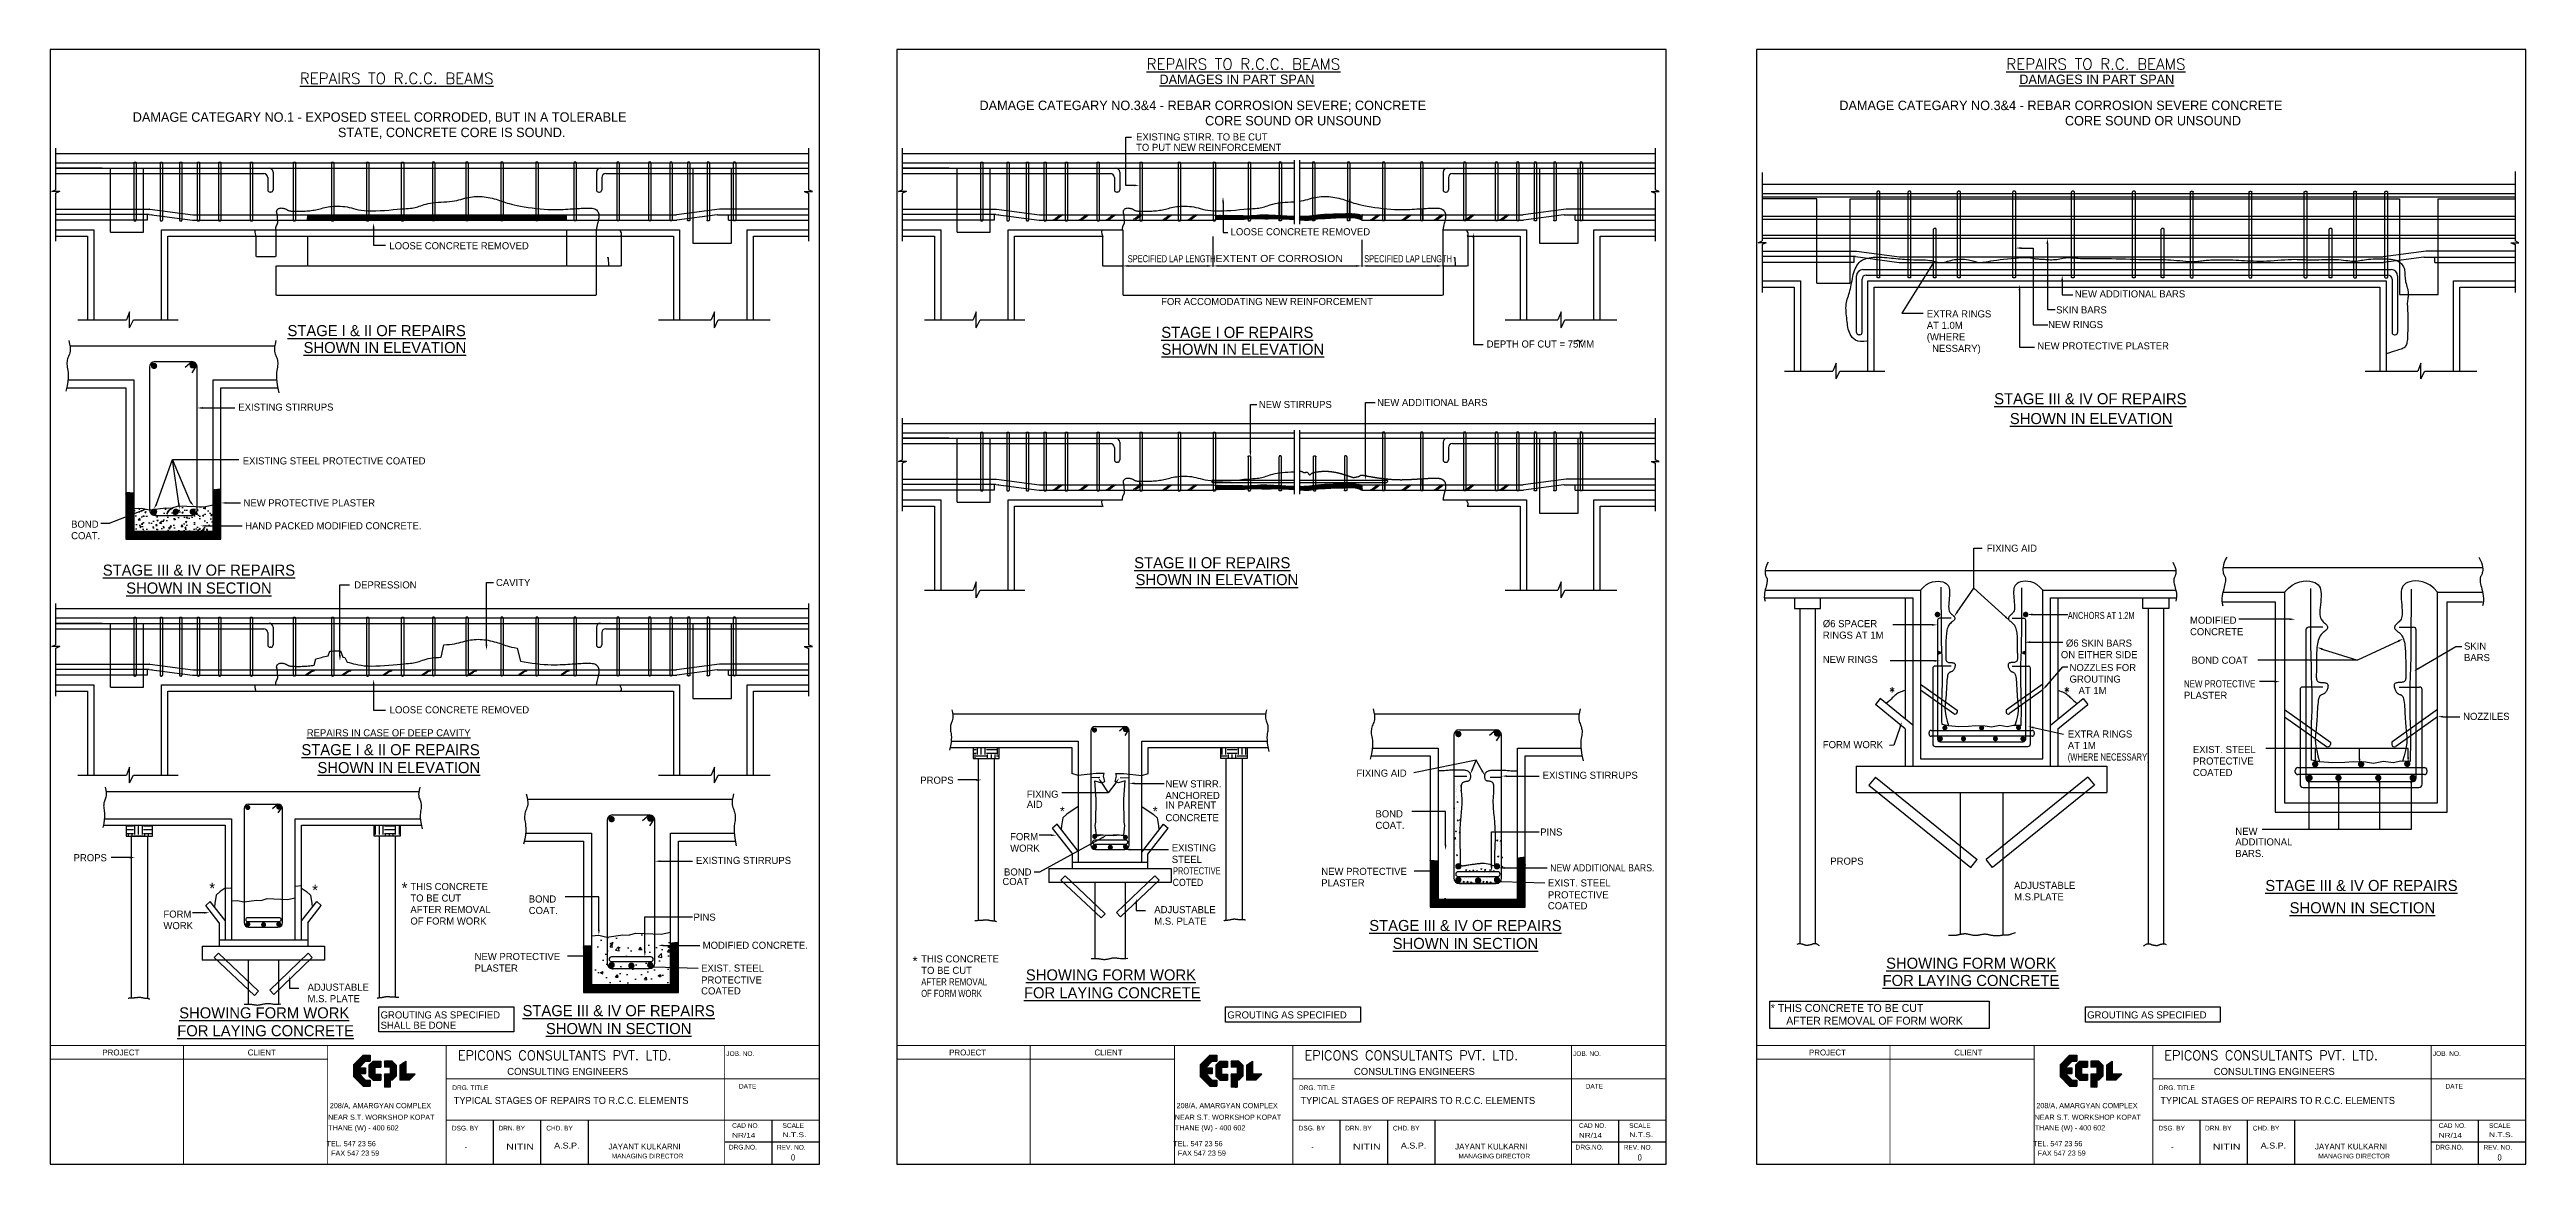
# Model space of a CAD drawing. Header units: millimetres. Extents: x -8855 to 105318, y -17958 to 67465.
# Drawn here: x -7626 to 55083, y 3894 to 32142 of the extents above; entities that cross this region are included whole.
import ezdxf
from ezdxf.lldxf.tags import DXFTag

# ---------------------------------------------------------------- set-up
doc = ezdxf.new("R2010")
doc.units = ezdxf.units.MM
doc.header["$LTSCALE"] = 25
doc.header["$PDMODE"] = 34
for name, color, linetype in [('9', 3, 'Continuous'), ('BM1', 1, 'DASHED'), ('DIM', 5, 'Continuous'), ('REN', 3, 'Continuous'), ('TEXT', 2, 'Continuous')]:
    doc.layers.add(name, color=color, linetype=linetype)
doc.styles.add('ROMANC', font='romanc', dxfattribs={"height": 5})
doc.styles.add('ROMAND', font='romand.shx')
doc.styles.add('ROMANS', font='stylu.ttf')
tags = doc.linetypes.add('DASHED', pattern=[0.75, 0.5, -0.25]).pattern_tags.tags
tags[6:7] = [DXFTag(74, 4), DXFTag(75, 0), DXFTag(340, '0'), DXFTag(46, 1.0), DXFTag(50, 0.0), DXFTag(44, 0.0), DXFTag(45, 0.0)]
tags[4:5] = [DXFTag(74, 4), DXFTag(75, 0), DXFTag(340, '0'), DXFTag(46, 1.0), DXFTag(50, 0.0), DXFTag(44, 0.0), DXFTag(45, 0.0)]
tags = doc.linetypes.add('HIDDEN2', pattern=[4.7625, 3.175, -1.5875]).pattern_tags.tags
tags[6:7] = [DXFTag(74, 4), DXFTag(75, 0), DXFTag(340, '0'), DXFTag(46, 1.0), DXFTag(50, 0.0), DXFTag(44, 0.0), DXFTag(45, 0.0)]
tags[4:5] = [DXFTag(74, 4), DXFTag(75, 0), DXFTag(340, '0'), DXFTag(46, 1.0), DXFTag(50, 0.0), DXFTag(44, 0.0), DXFTag(45, 0.0)]
doc.dimstyles.get("Standard").update_dxf_attribs({"dimscale": 0, "dimtxt": 9, "dimasz": 12, "dimexe": 1.25, "dimexo": 0.625, "dimgap": 6, "dimtad": 1, "dimdec": 4, "dimdsep": 46, "dimlunit": 6, "dimtxsty": 'Standard', "dimcen": 2.5, "dimadec": 0, "dimazin": 0, "dimtfac": 1, "dimtdec": 4, "dimtmove": 0, "dimatfit": 3, "dimfxl": 0, "dimtolj": 1, "dimtzin": 0, "dimarcsym": 0})
pattern_1 = [(0, (116929.1, 35904.2), (254, 254), [254, -254]), (0, (116929.1, 35999.45), (254, 254), [254, -254]), (0, (116929.1, 36094.7), (254, 254), [254, -254]), (90, (116960.84, 36126.45), (-254, 254), [254, -254]), (90, (117056.1, 36126.45), (-254, 254), [254, -254]), (90, (117151.34, 36126.45), (-254, 254), [254, -254])]
pattern_2 = [(45, (0, 0), (-3.5355339, 3.5355339), [])]
pattern_3 = [(45, (0, 0), (-17.67767, 17.67767), []), (135, (0, 0), (-53.033009, 17.67767), [62.5, -37.5])]

msp = doc.modelspace()

# ---------------------------------------------------------------- texts
for s, height, style, p in [('LOOSE CONCRETE REMOVED', 180, 'ROMANS', (977.33069, 27080.50881)), ('BOND', 180, 'ROMANS', (-7079.16863, 20026.26659)), ('COAT.', 180, 'ROMANS', (-7079.16863, 19734.83802)), ('*', 240, 'ROMAND', (38942.44546, 15751.1846)), ('*', 240, 'ROMAND', (43364.21957, 15751.1846)), ('AT 1M', 180, 'ROMANS', (43471.43942, 14420.05772)), ('EXTRA RINGS', 180, 'ROMANS', (43471.43942, 14711.48629)), ('*', 240, 'ROMANS', (17951.79558, 12723.69167)), ('*', 240, 'ROMANS', (20303.88781, 12723.69167)), ('*', 240, 'ROMANS', (14223.67354, 8927.1339))]:
    msp.add_text(s, height=height, dxfattribs=dict(style=style)).set_placement(p)
at = {"style": 'ROMANS', "width": 0.695646}
msp.add_text('(WHERE NECESSARY)', height=180, dxfattribs=at).set_placement((43471.43942, 14128.62915))
at = {"layer": 'TEXT'}
for s, height, style, p in [('%%UREPAIRS TO R.C.C. BEAMS', 280, 'ROMAND', (-1290.68026, 31270.06363)), ('%%UREPAIRS TO R.C.C. BEAMS', 280, 'ROMAND', (20145.76481, 31634.37858)), ('%%UDAMAGES IN PART SPAN', 240, 'ROMANS', (20474.33727, 31266.16884)), ('%%UREPAIRS TO R.C. BEAMS', 280, 'ROMAND', (41914.1904, 31634.37858)), ('%%UDAMAGES IN PART SPAN', 240, 'ROMANS', (42242.76286, 31266.16884)), ('DAMAGE CATEGARY NO.3&4 - REBAR CORROSION SEVERE; CONCRETE', 240, 'ROMANS', (15917.87931, 30606.47933)), ('DAMAGE CATEGARY NO.3&4 - REBAR CORROSION SEVERE CONCRETE', 240, 'ROMANS', (37686.3049, 30606.47933)), ('DAMAGE CATEGARY NO.1 - EXPOSED STEEL CORRODED, BUT IN A TOLERABLE', 240, 'ROMANS', (-5518.56576, 30310.15962)), ('STATE, CONCRETE CORE IS SOUND.', 240, 'ROMANS', (-323.53416, 29921.81462)), ('CORE SOUND OR UNSOUND', 240, 'ROMANS', (21629.70611, 30218.13433)), ('CORE SOUND OR UNSOUND', 240, 'ROMANS', (43398.1317, 30218.13433)), ('LOOSE CONCRETE REMOVED', 180, 'ROMANS', (22276.30773, 27435.05938)), ('FOR ACCOMODATING NEW REINFORCEMENT', 180, 'ROMANS', (20516.58636, 25666.86441)), ('NEW ADDITIONAL BARS', 180, 'ROMANS', (43648.04325, 25860.71775)), ('%%USTAGE I & II OF REPAIRS', 280, 'ROMANS', (-1601.37916, 24880.20892)), ('%%USTAGE I OF REPAIRS', 280, 'ROMANS', (20520.46561, 24836.02527)), ('AT 1.0M', 180, 'ROMANS', (39901.40352, 25062.73064)), ('EXTRA RINGS', 180, 'ROMANS', (39901.40352, 25354.15921)), ('NEW RINGS', 180, 'ROMANS', (42971.73937, 25083.99465)), ('SKIN BARS', 180, 'ROMANS', (43174.63051, 25455.47092)), ('%%USHOWN IN ELEVATION', 280, 'ROMANS', (-1194.18877, 24451.96316)), ('%%USHOWN IN ELEVATION', 280, 'ROMANS', (20524.11899, 24407.77951)), ('DEPTH OF CUT = 75MM', 180, 'ROMANS', (28757.81323, 24591.4173)), ('(WHERE', 180, 'ROMANS', (39901.40352, 24771.30207)), ('  NESSARY)', 180, 'ROMANS', (39901.40352, 24479.87349)), ('NEW PROTECTIVE PLASTER', 180, 'ROMANS', (42701.21778, 24544.09411)), ('NEW STIRRUPS', 180, 'ROMANS', (22991.49763, 23058.70039)), ('NEW ADDITIONAL BARS', 180, 'ROMANS', (25984.05391, 23109.86082)), ('%%USTAGE III & IV OF REPAIRS', 280, 'ROMANS', (41607.14489, 23155.23583)), ('EXISTING STIRRUPS', 180, 'ROMANS', (-2845.80967, 22992.58499)), ('%%USHOWN IN ELEVATION', 280, 'ROMANS', (42004.32336, 22652.80703)), ('EXISTING STEEL PROTECTIVE COATED', 180, 'ROMANS', (-2734.5161, 21629.74901)), ('NEW PROTECTIVE PLASTER', 180, 'ROMANS', (-2714.49747, 20565.15357)), ('HAND PACKED MODIFIED CONCRETE.', 180, 'ROMANS', (-2674.46075, 19986.46179)), ('%%uSTAGE III & IV OF REPAIRS', 280, 'ROMANS', (-6277.13826, 18812.24004)), ('%%USTAGE II OF REPAIRS', 280, 'ROMANS', (19835.06591, 19000.04098)), ('%%USHOWN IN ELEVATION', 280, 'ROMANS', (19869.76068, 18571.79523)), ('%%USHOWN IN SECTION', 280, 'ROMANS', (-5684.51917, 18358.90671)), ('DEPRESSION', 180, 'ROMANS', (88.40822, 18488.09747)), ('CAVITY', 180, 'ROMANS', (3677.05701, 18548.33122)), ('%%C6 SPACER', 180, 'ROMANS', (37268.50073, 17506.81612)), ('MODIFIED', 180, 'ROMANS', (46565.02702, 17594.29693)), ('RINGS AT 1M', 180, 'ROMANS', (37268.50073, 17215.38755)), ('%%C6 SKIN BARS', 180, 'ROMANS', (43423.62152, 17012.90474)), ('CONCRETE', 180, 'ROMANS', (46565.02702, 17302.86836)), ('SKIN', 180, 'ROMANS', (53501.65601, 16938.21496)), ('NEW RINGS', 180, 'ROMANS', (37268.50073, 16600.70349)), ('ON EITHER SIDE', 180, 'ROMANS', (43295.86916, 16721.47617)), ('NOZZLES FOR', 180, 'ROMANS', (43515.33195, 16393.99259)), ('BOND COAT', 180, 'ROMANS', (46601.33779, 16579.89039)), ('BARS', 180, 'ROMANS', (53501.65601, 16646.78638)), ('GROUTING', 180, 'ROMANS', (43515.33195, 16102.56402)), ('AT 1M', 180, 'ROMANS', (43742.44718, 15811.13545)), ('PLASTER', 180, 'ROMANS', (46411.90056, 15691.55569)), ('LOOSE CONCRETE REMOVED', 180, 'ROMANS', (985.51316, 15324.20889)), ('NOZZILES', 180, 'ROMANS', (53479.08121, 15157.15858)), ('%%USTAGE I & II OF REPAIRS', 280, 'ROMANS', (-1249.68768, 14263.12943)), ('%%UREPAIRS IN CASE OF DEEP CAVITY', 180, 'ROMANS', (-1113.95764, 14740.74066)), ('FORM WORK', 180, 'ROMANS', (37268.50073, 14441.57649)), ('EXIST. STEEL', 180, 'ROMANS', (46637.64866, 14317.96629)), ('%%USHOWN IN ELEVATION', 280, 'ROMANS', (-842.49729, 13809.7961)), ('FIXING AID', 180, 'ROMANS', (25462.00649, 13719.57746)), ('EXISTING STIRRUPS', 180, 'ROMANS', (30175.86305, 13665.9007)), ('COATED', 180, 'ROMANS', (46637.64866, 13735.10915)), ('PROTECTIVE', 180, 'ROMANS', (46637.64866, 14026.53772)), ('PROPS', 180, 'ROMANS', (14419.56601, 13539.8099)), ('FIXING', 180, 'ROMANS', (17115.84787, 13187.05674)), ('ANCHORED', 180, 'ROMANS', (20625.42756, 13154.72342)), ('NEW STIRR.', 180, 'ROMANS', (20625.42756, 13446.15199)), ('AID', 180, 'ROMANS', (17115.84787, 12929.65785)), ('CONCRETE', 180, 'ROMANS', (20625.42756, 12590.44252)), ('IN PARENT', 180, 'ROMANS', (20625.42756, 12912.8318)), ('COAT.', 180, 'ROMANS', (25942.50409, 12397.33106)), ('BOND', 180, 'ROMANS', (25942.50409, 12688.75963)), ('WORK', 180, 'ROMANS', (16693.41193, 11819.37259)), ('FORM', 180, 'ROMANS', (16693.41193, 12110.80116)), ('EXISTING', 180, 'ROMANS', (20786.82507, 11826.57159)), ('PINS', 180, 'ROMANS', (30113.58556, 12228.31308)), ('ADDITIONAL', 180, 'ROMANS', (47712.40071, 11976.75706)), ('NEW', 180, 'ROMANS', (47712.40071, 12245.6406)), ('PROPS', 180, 'ROMANS', (-7016.87906, 11576.73082)), ('EXISTING STIRRUPS', 180, 'ROMANS', (8739.41799, 11508.53577)), ('STEEL', 180, 'ROMANS', (20786.82507, 11535.14301)), ('NEW PROTECTIVE', 180, 'ROMANS', (24571.13345, 11230.30074)), ('PROPS', 180, 'ROMANS', (37458.15618, 11489.73834)), ('BARS.', 180, 'ROMANS', (47712.40071, 11685.32849)), ('*', 280, 'ROMANS', (-3581.0954, 10752.06826)), ('*', 280, 'ROMANS', (-976.16449, 10701.73361)), ('*', 280, 'ROMANS', (1290.4926, 10760.53014)), ('THIS CONCRETE', 180, 'ROMANS', (1509.66914, 10847.02342)), ('TO BE CUT', 180, 'ROMANS', (1509.66914, 10555.59484)), ('BOND', 180, 'ROMANS', (4506.05902, 10531.3947)), ('PLASTER', 180, 'ROMANS', (24571.13345, 10938.87217)), ('EXIST. STEEL', 180, 'ROMANS', (30307.17526, 10937.77969)), ('PROTECTIVE ', 180, 'ROMANS', (30307.17526, 10637.0901)), ('ADJUSTABLE', 180, 'ROMANS', (42110.76944, 10876.05317)), ('M.S.PLATE', 180, 'ROMANS', (42110.76944, 10584.6246)), ('%%USTAGE III & IV OF REPAIRS', 280, 'ROMANS', (48471.16725, 10822.98882)), ('WORK', 180, 'ROMANS', (-4743.03314, 9856.29351)), ('FORM', 180, 'ROMANS', (-4743.03314, 10147.72208)), ('AFTER REMOVAL', 180, 'ROMANS', (1509.66914, 10264.16627)), ('OF FORM WORK', 180, 'ROMANS', (1509.66914, 9972.7377)), ('COAT.', 180, 'ROMANS', (4506.05902, 10239.96613)), ('PINS', 180, 'ROMANS', (8677.14049, 10070.94815)), ('ADJUSTABLE', 180, 'ROMANS', (20343.53312, 10260.92319)), ('M.S. PLATE', 180, 'ROMANS', (20343.53312, 9969.49461)), ('%%uSTAGE III & IV OF REPAIRS', 280, 'ROMANS', (25785.88824, 9809.36661)), ('COATED', 180, 'ROMANS', (30307.17526, 10359.53044)), ('%%USHOWN IN SECTION', 280, 'ROMANS', (49087.09292, 10258.45691)), ('MODIFIED CONCRETE.', 180, 'ROMANS', (8910.76691, 9358.22132)), ('%%USHOWN IN SECTION', 280, 'ROMANS', (26378.50734, 9356.03327)), ('NEW PROTECTIVE', 180, 'ROMANS', (3134.68838, 9072.93581)), ('PLASTER', 180, 'ROMANS', (3134.68838, 8781.50724)), ('EXIST. STEEL', 180, 'ROMANS', (8870.73019, 8780.41476)), ('THIS CONCRETE', 180, 'ROMANS', (14442.85008, 9013.62717)), ('TO BE CUT', 180, 'ROMANS', (14442.85008, 8722.1986)), ('%%uSHOWING FORM WORK', 280, 'ROMANS', (17093.08357, 8558.05586)), ('%%USHOWING FORM WORK', 280, 'ROMANS', (38871.57138, 8852.94971)), ('ADJUSTABLE', 180, 'ROMANS', (-1092.91195, 8297.84411)), ('M.S. PLATE', 180, 'ROMANS', (-1092.91195, 8006.41554)), ('COATED', 180, 'ROMANS', (8870.73019, 8202.1655)), ('PROTECTIVE ', 180, 'ROMANS', (8870.73019, 8479.72517)), ('%%UFOR LAYING CONCRETE', 280, 'ROMANS', (17043.77107, 8104.72253)), ('%%UFOR LAYING CONCRETE', 280, 'ROMANS', (38782.0694, 8416.32625)), ('%%uSHOWING FORM WORK', 280, 'ROMANS', (-4343.36149, 7596.48758)), ('GROUTING AS SPECIFIED', 180, 'ROMANS', (756.30736, 7594.20229)), ('%%uSTAGE III & IV OF REPAIRS', 280, 'ROMANS', (4349.44317, 7652.00167)), ('GROUTING AS SPECIFIED', 180, 'ROMANS', (22192.75243, 7594.20229)), ('* THIS CONCRETE TO BE CUT', 200, 'ROMANS', (35951.32647, 7759.79528)), ('AFTER REMOVAL OF FORM WORK', 200, 'ROMANS', (36340.73271, 7436.3506)), ('GROUTING AS SPECIFIED', 180, 'ROMANS', (43961.17802, 7594.20229)), ('%%UFOR LAYING CONCRETE', 280, 'ROMANS', (-4392.67399, 7143.15425)), ('SHALL BE DONE', 180, 'ROMANS', (756.30736, 7332.1813)), ('%%USHOWN IN SECTION', 280, 'ROMANS', (4942.06227, 7198.66834)), (' PROJECT', 150, 'ROMANS', (-6343.3317, 6656.93349)), (' CLIENT', 150, 'ROMANS', (-2664.71078, 6656.93349)), ('EPICONS CONSULTANTS PVT. LTD.', 240, 'ROMANC', (2709.57281, 6540.4954)), (' CONSULTING ENGINEERS', 180, 'ROMANS', (3893.56065, 6161.81781)), (' JOB. NO.', 120, 'ROMANS', (9462.23103, 6644.13718)), (' PROJECT', 150, 'ROMANS', (15093.11337, 6656.93349)), (' CLIENT', 150, 'ROMANS', (18771.73429, 6656.93349)), ('EPICONS CONSULTANTS PVT. LTD.', 240, 'ROMANC', (24146.01788, 6540.4954)), (' CONSULTING ENGINEERS', 180, 'ROMANS', (25330.00572, 6161.81781)), (' JOB. NO.', 120, 'ROMANS', (30898.67609, 6644.13718)), (' PROJECT', 150, 'ROMANS', (36861.53896, 6656.93349)), (' CLIENT', 150, 'ROMANS', (40540.15988, 6656.93349)), ('EPICONS CONSULTANTS PVT. LTD.', 240, 'ROMANC', (45914.44347, 6540.4954)), (' CONSULTING ENGINEERS', 180, 'ROMANS', (47098.43131, 6161.81781)), (' JOB. NO.', 120, 'ROMANS', (52667.10168, 6644.13718)), (' DRG. TITLE', 120, 'ROMANS', (2524.43051, 5778.85775)), ('DATE', 120, 'ROMANS', (9827.35078, 5816.49697)), (' DRG. TITLE', 120, 'ROMANS', (23960.87558, 5778.85775)), ('DATE', 120, 'ROMANS', (31263.79585, 5816.49697)), (' DRG. TITLE', 120, 'ROMANS', (45729.30117, 5778.85775)), ('DATE', 120, 'ROMANS', (53032.22144, 5816.49697)), ('NEAR S.T. WORKSHOP KOPAT', 132, 'ROMANS', (-574.91296, 5026.01497)), ('208/A, AMARGYAN COMPLEX', 132, 'ROMANS', (-529.66217, 5320.67765)), ('NEAR S.T. WORKSHOP KOPAT', 132, 'ROMANS', (20861.5321, 5026.01497)), ('208/A, AMARGYAN COMPLEX', 132, 'ROMANS', (20906.78289, 5320.67765)), ('NEAR S.T. WORKSHOP KOPAT', 132, 'ROMANS', (42629.95769, 5026.01497)), ('208/A, AMARGYAN COMPLEX', 132, 'ROMANS', (42675.20848, 5320.67765)), (' TEL. 547 23 56', 132, 'ROMANS', (-661.97886, 4356.48184)), ('THANE (W) - 400 602', 132, 'ROMANS', (-569.90301, 4757.96466)), (' DSG. BY', 120, 'ROMANS', (2514.25558, 4755.65157)), (' DRN. BY', 120, 'ROMANS', (3693.27723, 4755.65157)), (' CHD. BY', 120, 'ROMANS', (4903.3258, 4755.65157)), (' JAYANT KULKARNI', 150, 'ROMANS', (6467.65515, 4275.1952)), (' DRG.NO.', 120, 'ROMANS', (9527.40462, 4273.97865)), ('CAD NO.', 120, 'ROMANS', (9655.33788, 4821.34181)), (' REV. NO.', 120, 'ROMANS', (10744.32399, 4269.37298)), ('SCALE', 120, 'ROMANS', (10930.30085, 4820.47367)), (' TEL. 547 23 56', 132, 'ROMANS', (20774.46621, 4356.48184)), ('THANE (W) - 400 602', 132, 'ROMANS', (20866.54206, 4757.96466)), (' DSG. BY', 120, 'ROMANS', (23950.70065, 4755.65157)), (' DRN. BY', 120, 'ROMANS', (25129.7223, 4755.65157)), (' CHD. BY', 120, 'ROMANS', (26339.77086, 4755.65157)), (' JAYANT KULKARNI', 150, 'ROMANS', (27904.10022, 4275.1952)), (' DRG.NO.', 120, 'ROMANS', (30963.84969, 4273.97865)), ('CAD NO.', 120, 'ROMANS', (31091.78294, 4821.34181)), (' REV. NO.', 120, 'ROMANS', (32180.76906, 4269.37298)), ('SCALE', 120, 'ROMANS', (32366.74592, 4820.47367)), (' TEL. 547 23 56', 132, 'ROMANS', (42542.8918, 4356.48184)), ('THANE (W) - 400 602', 132, 'ROMANS', (42634.96765, 4757.96466)), (' DSG. BY', 120, 'ROMANS', (45719.12624, 4755.65157)), (' DRN. BY', 120, 'ROMANS', (46898.14789, 4755.65157)), (' CHD. BY', 120, 'ROMANS', (48108.19645, 4755.65157)), (' JAYANT KULKARNI', 150, 'ROMANS', (49672.52581, 4275.1952)), (' DRG.NO.', 120, 'ROMANS', (52732.27528, 4273.97865)), ('CAD NO.', 120, 'ROMANS', (52860.20853, 4821.34181)), (' REV. NO.', 120, 'ROMANS', (53949.19465, 4269.37298)), ('SCALE', 120, 'ROMANS', (54135.17151, 4820.47367)), ('FAX 547 23 59', 132, 'ROMANS', (-496.368, 4116.31304)), ('-', 150, 'ROMANS', (2879.4197, 4272.40979)), (' MANAGING DIRECTOR', 120, 'ROMANS', (6561.06904, 4047.90674)), ('FAX 547 23 59', 132, 'ROMANS', (20940.07706, 4116.31304)), ('-', 150, 'ROMANS', (24315.86477, 4272.40979)), (' MANAGING DIRECTOR', 120, 'ROMANS', (27997.51411, 4047.90674)), ('FAX 547 23 59', 132, 'ROMANS', (42708.50265, 4116.31304)), ('-', 150, 'ROMANS', (46084.29036, 4272.40979)), (' MANAGING DIRECTOR', 120, 'ROMANS', (49765.9397, 4047.90674))]:
    msp.add_text(s, height=height, dxfattribs=dict(at, style=style)).set_placement(p)
at = {"layer": 'TEXT', "style": 'ROMANS'}
for s, height, width, p in [('SPECIFIED LAP LENGTH', 180, 0.626853, (19671.08463, 26751.20801)), ('EXTENT OF CORROSION', 180, 1.111634, (21894.28412, 26758.2332)), ('SPECIFIED LAP LENGTH', 180, 0.626853, (25657.81875, 26751.20801)), ('ANCHORS AT 1.2M', 180, 0.774286, (43471.43942, 17714.25927)), ('NEW PROTECTIVE', 180, 0.834502, (46411.90056, 15982.98426)), ('PROTECTIVE', 180, 0.759105, (20817.09188, 11243.71444)), ('NEW ADDITIONAL BARS.', 180, 0.922813, (30365.00811, 11320.08627)), ('COTED', 180, 0.91584, (20809.5251, 10952.28587)), ('AFTER REMOVAL', 180, 0.820739, (14442.85008, 8430.77003)), ('OF FORM WORK', 180, 0.797198, (14442.85008, 8139.34146)), ('TYPICAL STAGES OF REPAIRS TO R.C.C. ELEMENTS', 180, 0.969895, (2607.82701, 5426.56225)), ('TYPICAL STAGES OF REPAIRS TO R.C.C. ELEMENTS', 180, 0.969895, (24044.27208, 5426.56225)), ('TYPICAL STAGES OF REPAIRS TO R.C.C. ELEMENTS', 180, 0.969895, (45812.69767, 5426.56225)), ('NITIN', 150, 1.340597, (3936.62023, 4272.63066)), ('A.S.P.', 150, 1.129672, (5149.87573, 4299.48601)), ('NR/14', 120, 1.293053, (9655.33788, 4574.51557)), ('N.T.S.', 120, 1.334185, (10930.30085, 4587.36001)), ('NITIN', 150, 1.340597, (25373.0653, 4272.63066)), ('A.S.P.', 150, 1.129672, (26586.3208, 4299.48601)), ('NR/14', 120, 1.293053, (31091.78294, 4574.51557)), ('N.T.S.', 120, 1.334185, (32366.74592, 4587.36001)), ('NITIN', 150, 1.340597, (47141.49089, 4272.63066)), ('A.S.P.', 150, 1.129672, (48354.74639, 4299.48601)), ('NR/14', 120, 1.293053, (52860.20853, 4574.51557)), ('N.T.S.', 120, 1.334185, (54135.17151, 4587.36001)), ('0', 156, 0.9, (11145.23831, 3994.9077)), ('0', 156, 0.9, (32581.68338, 3994.9077)), ('0', 156, 0.9, (54350.10897, 3994.9077))]:
    msp.add_text(s, height=height, dxfattribs=dict(at, width=width)).set_placement(p)
at = {"layer": 'TEXT', "char_height": 180, "style": 'ROMANS'}
for s, insert, attachment_point in [('TO PUT NEW REINFORCEMENT', (19882.53572, 29661.74722), 4), ('\\A1;EXISTING STIRR. TO BE CUT', (19882.53572, 29926.15539), 4), ('\\A1;FIXING AID', (41420.33037, 19506.99415), 4), ('\\A1;BOND ', (17234.37084, 11304.23037), 6), ('COAT\\P ', (17166.22173, 10912.88888), 6)]:
    msp.add_mtext(s, dxfattribs=dict(at, insert=insert, attachment_point=attachment_point))

# ---------------------------------------------------------------- blocks, each defined once
blk = doc.blocks.new('*X4')
at = {"color": 0}
for p, q in [((97993, 4849), (98484, 5340)), ((97993, 4867), (98466, 5340)), ((97993, 4885), (98448, 5340)), ((97993, 4902), (98431, 5340)), ((97993, 4920), (98413, 5340)), ((97993, 4938), (98395, 5340)), ((97993, 4955), (98378, 5340)), ((97993, 4973), (98360, 5340)), ((97993, 4991), (98342, 5340)), ((97993, 5008), (98325, 5340)), ((97993, 5026), (98307, 5340)), ((97993, 5044), (98289, 5340)), ((97993, 5061), (98272, 5340)), ((97993, 5079), (98254, 5340)), ((97993, 5097), (98236, 5340)), ((97993, 5114), (98219, 5340)), ((97993, 5132), (98201, 5340)), ((97993, 5150), (98183, 5340)), ((97993, 5167), (98166, 5340)), ((98251, 5090), (98493, 5332)), ((98269, 5090), (98493, 5314)), ((98287, 5090), (98493, 5296)), ((98305, 5090), (98493, 5279)), ((98322, 5090), (98493, 5261)), ((98340, 5090), (98493, 5243)), ((98643, 5093), (98890, 5340)), ((98643, 5110), (98873, 5340)), ((98643, 5128), (98855, 5340)), ((98643, 5146), (98837, 5340)), ((98643, 5163), (98820, 5340)), ((98643, 5181), (98802, 5340)), ((98643, 5199), (98784, 5340)), ((98643, 5216), (98767, 5340)), ((98643, 5234), (98749, 5340)), ((98643, 5252), (98731, 5340)), ((98643, 5269), (98714, 5340)), ((98643, 5287), (98696, 5340)), ((98643, 5305), (98678, 5340)), ((98643, 5322), (98661, 5340)), ((98658, 5090), (98908, 5340)), ((98676, 5090), (98926, 5340)), ((98693, 5090), (98943, 5340)), ((98711, 5090), (98961, 5340)), ((98729, 5090), (98976, 5337)), ((98746, 5090), (98984, 5328)), ((98764, 5090), (98993, 5319)), ((98782, 5090), (99002, 5310)), ((98799, 5090), (99011, 5302)), ((98817, 5090), (99020, 5293)), ((98835, 5090), (99029, 5284)), ((98853, 5090), (99037, 5275)), ((98870, 5090), (99046, 5266)), ((98888, 5090), (99055, 5257)), ((98893, 5077), (99064, 5249)), ((98893, 5060), (99073, 5240)), ((98893, 5042), (99082, 5231)), ((99293, 5089), (99543, 5339)), ((99293, 5071), (99543, 5321)), ((99293, 5106), (99492, 5306)), ((99293, 5053), (99543, 5303)), ((99293, 5036), (99543, 5286)), ((99293, 5124), (99437, 5268)), ((99293, 5018), (99543, 5268)), ((99293, 5000), (99543, 5250)), ((99293, 4982), (99543, 5232)), ((99293, 5142), (99381, 5230)), ((97993, 4832), (98243, 5082)), ((97993, 4814), (98243, 5064)), ((97993, 4796), (98243, 5046)), ((97993, 4779), (98243, 5029)), ((97993, 4761), (98243, 5011)), ((97993, 4743), (98243, 4993)), ((97993, 4725), (98243, 4975)), ((97994, 4709), (98243, 4958)), ((98003, 4700), (98243, 4940)), ((98012, 4692), (98243, 4922)), ((98021, 4683), (98243, 4905)), ((98030, 4674), (98243, 4887)), ((98038, 4665), (98243, 4869)), ((98047, 4656), (98243, 4852)), ((98056, 4647), (98243, 4834)), ((98065, 4639), (98243, 4816)), ((98074, 4630), (98243, 4799)), ((98083, 4621), (98252, 4790)), ((98092, 4612), (98270, 4790)), ((98100, 4603), (98287, 4790)), ((98109, 4594), (98305, 4790)), ((98118, 4585), (98323, 4790)), ((98127, 4577), (98340, 4790)), ((98136, 4568), (98358, 4790)), ((98145, 4559), (98376, 4790)), ((98153, 4550), (98393, 4790)), ((98162, 4541), (98411, 4790)), ((98179, 4540), (98429, 4790)), ((98196, 4540), (98446, 4790)), ((98214, 4540), (98464, 4790)), ((98232, 4540), (98482, 4790)), ((98249, 4540), (98493, 4784)), ((98267, 4540), (98493, 4766)), ((98285, 4540), (98493, 4748)), ((98303, 4540), (98493, 4730)), ((98320, 4540), (98493, 4713)), ((98338, 4540), (98493, 4695)), ((98356, 4540), (98493, 4677)), ((98358, 5090), (98493, 5225)), ((98373, 4540), (98493, 4660)), ((98375, 5090), (98493, 5208)), ((98391, 4540), (98493, 4642)), ((98393, 5090), (98493, 5190)), ((98409, 4540), (98493, 4624)), ((98411, 5090), (98493, 5172)), ((98426, 4540), (98493, 4607)), ((98428, 5090), (98493, 5155)), ((98444, 4540), (98493, 4589)), ((98446, 5090), (98493, 5137)), ((98462, 4540), (98493, 4571)), ((98464, 5090), (98493, 5119)), ((98479, 4540), (98493, 4554)), ((98481, 5090), (98493, 5102)), ((98643, 4527), (99143, 5027)), ((98643, 4509), (99143, 5009)), ((98643, 4492), (99143, 4992)), ((98643, 4474), (99143, 4974)), ((98643, 4456), (99143, 4956)), ((98643, 4439), (99143, 4939)), ((98643, 4421), (99143, 4921)), ((98643, 4403), (99143, 4903)), ((98643, 4386), (99143, 4886)), ((98643, 4368), (99143, 4868)), ((98643, 4350), (99143, 4850)), ((98643, 4332), (99143, 4832)), ((98643, 4315), (99143, 4815)), ((98643, 4297), (99143, 4797)), ((98643, 4545), (98888, 4790)), ((98643, 4562), (98871, 4790)), ((98643, 4580), (98853, 4790)), ((98643, 4598), (98835, 4790)), ((98643, 4615), (98818, 4790)), ((98643, 4633), (98800, 4790)), ((98643, 4651), (98782, 4790)), ((98643, 4668), (98765, 4790)), ((98643, 4686), (98747, 4790)), ((98643, 4704), (98729, 4790)), ((98643, 4721), (98712, 4790)), ((98643, 4739), (98694, 4790)), ((98643, 4757), (98676, 4790)), ((98643, 4774), (98659, 4790)), ((98643, 4279), (98893, 4529)), ((98643, 4262), (98893, 4512)), ((98643, 4244), (98893, 4494)), ((98657, 4240), (98893, 4476)), ((98674, 4240), (98893, 4459)), ((98692, 4240), (98893, 4441)), ((98710, 4240), (98893, 4423)), ((98727, 4240), (98893, 4406)), ((98745, 4240), (98893, 4388)), ((98763, 4240), (98893, 4370)), ((98780, 4240), (98893, 4353)), ((98798, 4240), (98893, 4335)), ((98816, 4240), (98893, 4317)), ((98833, 4240), (98893, 4300)), ((98851, 4240), (98893, 4282)), ((98869, 4240), (98893, 4264)), ((98886, 4240), (98893, 4247)), ((98893, 5024), (99090, 5222)), ((98893, 5007), (99099, 5213)), ((98893, 4989), (99108, 5204)), ((98893, 4971), (99117, 5196)), ((98893, 4954), (99126, 5187)), ((98893, 4936), (99135, 5178)), ((98893, 4918), (99143, 5168)), ((98893, 4901), (99143, 5151)), ((98893, 4883), (99143, 5133)), ((98893, 4865), (99143, 5115)), ((98893, 4848), (99143, 5098)), ((98893, 4830), (99143, 5080)), ((98893, 4812), (99143, 5062)), ((98893, 4795), (99143, 5045)), ((98904, 4540), (99143, 4779)), ((98921, 4540), (99143, 4762)), ((98939, 4540), (99143, 4744)), ((98957, 4540), (99143, 4726)), ((99292, 4540), (99542, 4790)), ((99293, 4965), (99543, 5215)), ((99293, 4947), (99543, 5197)), ((99293, 5159), (99326, 5192)), ((99293, 4929), (99543, 5179)), ((99293, 4912), (99543, 5162)), ((99293, 4894), (99543, 5144)), ((99293, 4876), (99543, 5126)), ((99293, 4859), (99543, 5109)), ((99293, 4841), (99543, 5091)), ((99293, 4823), (99543, 5073)), ((99293, 4806), (99543, 5056)), ((99293, 4788), (99543, 5038)), ((99293, 4770), (99543, 5020)), ((99293, 4753), (99543, 5003)), ((99293, 4735), (99543, 4985)), ((99293, 4717), (99543, 4967)), ((99293, 4700), (99543, 4950)), ((99293, 4682), (99543, 4932)), ((99293, 4664), (99543, 4914)), ((99293, 4647), (99543, 4897)), ((99293, 4629), (99543, 4879)), ((99293, 4611), (99543, 4861)), ((99293, 4594), (99543, 4844)), ((99293, 4576), (99543, 4826)), ((99293, 4558), (99543, 4808)), ((99310, 4540), (99560, 4790)), ((99328, 4540), (99578, 4790)), ((99345, 4540), (99595, 4790)), ((99363, 4540), (99613, 4790)), ((99381, 4540), (99631, 4790)), ((99399, 4540), (99649, 4790)), ((99416, 4540), (99666, 4790)), ((99434, 4540), (99684, 4790)), ((99452, 4540), (99702, 4790)), ((99469, 4540), (99719, 4790)), ((99487, 4540), (99737, 4790)), ((99505, 4540), (99755, 4790)), ((99522, 4540), (99772, 4790)), ((99540, 4540), (99790, 4790)), ((99558, 4540), (99808, 4790)), ((99575, 4540), (99825, 4790)), ((99593, 4540), (99843, 4790)), ((99611, 4540), (99861, 4790)), ((99628, 4540), (99878, 4790)), ((99646, 4540), (99896, 4790)), ((99664, 4540), (99914, 4790)), ((99681, 4540), (99931, 4790))]:
    blk.add_line(p, q, dxfattribs=at)
blk = doc.blocks.new('*X3')
at = {"color": 0}
for p, q in [((97343, 4906), (98027, 5590)), ((97343, 4924), (98009, 5590)), ((97343, 4942), (97991, 5590)), ((97343, 4959), (97974, 5590)), ((97343, 4977), (97956, 5590)), ((97343, 4995), (97938, 5590)), ((97343, 5012), (97921, 5590)), ((97343, 5030), (97903, 5590)), ((97343, 5048), (97885, 5590)), ((97343, 5065), (97868, 5590)), ((97343, 5083), (97850, 5590)), ((97343, 5101), (97832, 5590)), ((97343, 5118), (97815, 5590)), ((97343, 5136), (97797, 5590)), ((97343, 5154), (97779, 5590)), ((97343, 5171), (97762, 5590)), ((97343, 5189), (97744, 5590)), ((97343, 4889), (98043, 5589)), ((97343, 4871), (98043, 5571)), ((97343, 4853), (98043, 5553)), ((97847, 5340), (98043, 5536)), ((97865, 5340), (98043, 5518)), ((97883, 5340), (98043, 5500)), ((97900, 5340), (98043, 5483)), ((97918, 5340), (98043, 5465)), ((97936, 5340), (98043, 5447)), ((97953, 5340), (98043, 5430)), ((97971, 5340), (98043, 5412)), ((97989, 5340), (98043, 5394)), ((98007, 5340), (98043, 5377)), ((98024, 5340), (98043, 5359)), ((98042, 5340), (98043, 5341)), ((97343, 4694), (97714, 5065)), ((97343, 4712), (97696, 5065)), ((97343, 4730), (97678, 5065)), ((97343, 4747), (97661, 5065)), ((97343, 4765), (97643, 5065)), ((97343, 4783), (97625, 5065)), ((97343, 4800), (97608, 5065)), ((97343, 4818), (97590, 5065)), ((97343, 4836), (97572, 5065)), ((97350, 4683), (97732, 5065)), ((97359, 4674), (97749, 5065)), ((97367, 4666), (97767, 5065)), ((97376, 4657), (97785, 5065)), ((97385, 4648), (97802, 5065)), ((97394, 4639), (97820, 5065)), ((97403, 4630), (97579, 4807)), ((97412, 4621), (97588, 4798)), ((97420, 4613), (97597, 4789)), ((97429, 4604), (97606, 4781)), ((97438, 4595), (97615, 4772)), ((97447, 4586), (97624, 4763)), ((97456, 4577), (97633, 4754)), ((97465, 4568), (97641, 4745)), ((97473, 4560), (97650, 4736)), ((97482, 4551), (97659, 4728)), ((97491, 4542), (97668, 4719)), ((97500, 4533), (97677, 4710)), ((97509, 4524), (97686, 4701)), ((97518, 4515), (97694, 4692)), ((97526, 4507), (97703, 4683)), ((97535, 4498), (97712, 4674)), ((97544, 4489), (97721, 4666)), ((97553, 4480), (97730, 4657)), ((97562, 4471), (97739, 4648)), ((97571, 4462), (97747, 4639)), ((97579, 4454), (97756, 4630)), ((97588, 4815), (97838, 5065)), ((97588, 4445), (97765, 4621)), ((97597, 4436), (97774, 4613)), ((97605, 4815), (97843, 5053)), ((97606, 4427), (97783, 4604)), ((97615, 4418), (97792, 4595)), ((97623, 4815), (97843, 5035)), ((97624, 4409), (97800, 4586)), ((97633, 4400), (97809, 4577)), ((97641, 4815), (97843, 5017)), ((97641, 4392), (97818, 4568)), ((97650, 4383), (97827, 4560)), ((97658, 4815), (97843, 5000)), ((97659, 4374), (97836, 4551)), ((97668, 4365), (97845, 4542)), ((97676, 4815), (97843, 4982)), ((97677, 4356), (97861, 4540)), ((97686, 4347), (97878, 4540)), ((97694, 4815), (97843, 4964)), ((97694, 4339), (97896, 4540)), ((97703, 4330), (97914, 4540)), ((97711, 4815), (97843, 4947)), ((97712, 4321), (97931, 4540)), ((97721, 4312), (97949, 4540)), ((97729, 4815), (97843, 4929)), ((97730, 4303), (97967, 4540)), ((97739, 4294), (97984, 4540)), ((97747, 4815), (97843, 4911)), ((97752, 4290), (98002, 4540)), ((97764, 4815), (97843, 4894)), ((97770, 4290), (98020, 4540)), ((97782, 4815), (97843, 4876)), ((97787, 4290), (98037, 4540)), ((97800, 4815), (97843, 4858)), ((97805, 4290), (98043, 4528)), ((97817, 4815), (97843, 4841)), ((97823, 4290), (98043, 4510)), ((97835, 4815), (97843, 4823)), ((97840, 4290), (98043, 4493)), ((97858, 4290), (98043, 4475)), ((97876, 4290), (98043, 4457)), ((97893, 4290), (98043, 4440)), ((97911, 4290), (98043, 4422)), ((97929, 4290), (98043, 4404)), ((97946, 4290), (98043, 4387)), ((97964, 4290), (98043, 4369)), ((97982, 4290), (98043, 4351)), ((97999, 4290), (98043, 4334)), ((98017, 4290), (98043, 4316)), ((98035, 4290), (98043, 4298))]:
    blk.add_line(p, q, dxfattribs=at)
blk = doc.blocks.new('*D6')
at = {"color": 0, "lineweight": -2}
for p, q in [((19543, 26658), (19543, 25918)), ((27653, 26658), (27653, 25918)), ((19555, 25919), (27641, 25919))]:
    blk.add_line(p, q, dxfattribs=at)
at = {"color": 0}
for points in [[(19555, 25921), (19555, 25917), (19543, 25919)], [(27641, 25921), (27641, 25917), (27653, 25919)]]:
    blk.add_solid(points, dxfattribs=at)
at = {"layer": 'DEFPOINTS', "color": 0}
for p in [(19543, 26658), (27653, 26658), (27653, 25919)]:
    blk.add_point(p, dxfattribs=at)
at = {"color": 0, "insert": (23598, 25930), "char_height": 9, "attachment_point": 5, "style": 'ROMANS'}
blk.add_mtext('\\A1;EXTENT OF REMOVAL CONCRETE', dxfattribs=at)
blk = doc.blocks.new('*D7')
at = {"color": 0, "lineweight": -2}
for p, q in [((-1894, 26658), (-1894, 25918)), ((6216, 26658), (6216, 25918)), ((-1882, 25919), (6204, 25919))]:
    blk.add_line(p, q, dxfattribs=at)
at = {"color": 0}
for points in [[(-1882, 25921), (-1882, 25917), (-1894, 25919)], [(6204, 25921), (6204, 25917), (6216, 25919)]]:
    blk.add_solid(points, dxfattribs=at)
at = {"layer": 'DEFPOINTS', "color": 0}
for p in [(-1894, 26658), (6216, 26658), (6216, 25919)]:
    blk.add_point(p, dxfattribs=at)
at = {"color": 0, "insert": (2161, 25930), "char_height": 9, "attachment_point": 5, "style": 'ROMANS'}
blk.add_mtext('\\A1;EXTENT OF REMOVAL OF CONCRETE', dxfattribs=at)
blk = doc.blocks.new('*D8')
at = {"color": 0, "lineweight": -2}
for p, q in [((5465, 27575), (5465, 26657)), ((-1086, 26658), (5453, 26658))]:
    blk.add_line(p, q, dxfattribs=at)
at = {"color": 0}
for points in [[(-1086, 26660), (-1086, 26656), (-1098, 26658)], [(5453, 26660), (5453, 26656), (5465, 26658)]]:
    blk.add_solid(points, dxfattribs=at)
at = {"layer": 'DEFPOINTS', "color": 0}
for p in [(-1098, 27415), (5465, 27575), (5465, 26658)]:
    blk.add_point(p, dxfattribs=at)
at = {"color": 0, "insert": (2184, 26669), "char_height": 9, "attachment_point": 5, "style": 'ROMANS'}
blk.add_mtext('\\A1;EXTENT OF CORROSION', dxfattribs=at)
blk = doc.blocks.new('*D9')
at = {"color": 0, "lineweight": -2}
for p, q in [((-1098, 27415), (-1098, 26657)), ((-1882, 26658), (-1110, 26658))]:
    blk.add_line(p, q, dxfattribs=at)
at = {"color": 0}
for points in [[(-1882, 26660), (-1882, 26656), (-1894, 26658)], [(-1110, 26660), (-1110, 26656), (-1098, 26658)]]:
    blk.add_solid(points, dxfattribs=at)
at = {"layer": 'DEFPOINTS', "color": 0}
for p in [(-1894, 27575), (-1098, 27415), (-1098, 26658)]:
    blk.add_point(p, dxfattribs=at)
at = {"color": 0, "insert": (-1496, 26669), "char_height": 9, "attachment_point": 5, "style": 'ROMANS'}
blk.add_mtext('\\A1;150', dxfattribs=at)
blk = doc.blocks.new('*D10')
at = {"color": 0, "lineweight": -2}
for p, q in [((-2402, 27415), (-2402, 26894)), ((-1894, 27575), (-1894, 26894)), ((-2390, 26896), (-1906, 26896))]:
    blk.add_line(p, q, dxfattribs=at)
at = {"color": 0}
for points in [[(-2390, 26898), (-2390, 26894), (-2402, 26896)], [(-1906, 26898), (-1906, 26894), (-1894, 26896)]]:
    blk.add_solid(points, dxfattribs=at)
at = {"layer": 'DEFPOINTS', "color": 0}
for p in [(-2402, 27415), (-1894, 27575), (-1894, 26896)]:
    blk.add_point(p, dxfattribs=at)
at = {"color": 0, "insert": (-2129, 26906), "char_height": 9, "attachment_point": 5, "style": 'ROMANS'}
blk.add_mtext('\\A1;100', dxfattribs=at)
blk = doc.blocks.new('*D11')
at = {"color": 0, "lineweight": -2}
for p, q in [((6843, 27436), (6843, 26657)), ((6228, 26658), (6831, 26658)), ((6528, 26863), (6494, 26863)), ((6530, 26658), (6528, 26863))]:
    blk.add_line(p, q, dxfattribs=at)
at = {"color": 0}
for points in [[(6228, 26660), (6228, 26656), (6216, 26658)], [(6831, 26660), (6831, 26656), (6843, 26658)]]:
    blk.add_solid(points, dxfattribs=at)
at = {"layer": 'DEFPOINTS', "color": 0}
for p in [(6216, 27575), (6843, 27437), (6843, 26658)]:
    blk.add_point(p, dxfattribs=at)
at = {"color": 0, "insert": (6511, 26874), "char_height": 9, "attachment_point": 5, "style": 'ROMANS'}
blk.add_mtext('\\A1;100', dxfattribs=at)
blk = doc.blocks.new('*D12')
at = {"color": 0, "lineweight": -2}
for p, q in [((6216, 27575), (6216, 26657)), ((5477, 26658), (6204, 26658))]:
    blk.add_line(p, q, dxfattribs=at)
at = {"color": 0}
for points in [[(5477, 26660), (5477, 26656), (5465, 26658)], [(6204, 26660), (6204, 26656), (6216, 26658)]]:
    blk.add_solid(points, dxfattribs=at)
at = {"layer": 'DEFPOINTS', "color": 0}
for p in [(5465, 27575), (6216, 27575), (6216, 26658)]:
    blk.add_point(p, dxfattribs=at)
at = {"color": 0, "insert": (5841, 26669), "char_height": 9, "attachment_point": 5, "style": 'ROMANS'}
blk.add_mtext('\\A1;150', dxfattribs=at)
blk = doc.blocks.new('*D13')
at = {"color": 0, "lineweight": -2}
for p, q in [((19034, 27415), (19034, 26657)), ((19543, 27575), (19543, 26657)), ((19046, 26658), (19531, 26658))]:
    blk.add_line(p, q, dxfattribs=at)
at = {"color": 0}
for points in [[(19046, 26660), (19046, 26656), (19034, 26658)], [(19531, 26660), (19531, 26656), (19543, 26658)]]:
    blk.add_solid(points, dxfattribs=at)
at = {"layer": 'DEFPOINTS', "color": 0}
for p in [(19034, 27415), (19543, 27575), (19543, 26658)]:
    blk.add_point(p, dxfattribs=at)
at = {"color": 0, "insert": (19288, 26669), "char_height": 9, "attachment_point": 5, "style": 'ROMANS'}
blk.add_mtext('\\A1;100', dxfattribs=at)
blk = doc.blocks.new('*D14')
at = {"color": 0, "lineweight": -2}
for p, q in [((28279, 27436), (28279, 26657)), ((27665, 26658), (28267, 26658)), ((27964, 26863), (27930, 26863)), ((27966, 26658), (27964, 26863))]:
    blk.add_line(p, q, dxfattribs=at)
at = {"color": 0}
for points in [[(27665, 26660), (27665, 26656), (27653, 26658)], [(28267, 26660), (28267, 26656), (28279, 26658)]]:
    blk.add_solid(points, dxfattribs=at)
at = {"layer": 'DEFPOINTS', "color": 0}
for p in [(27653, 27575), (28279, 27437), (28279, 26658)]:
    blk.add_point(p, dxfattribs=at)
at = {"color": 0, "insert": (27947, 26874), "char_height": 9, "attachment_point": 5, "style": 'ROMANS'}
blk.add_mtext('\\A1;100', dxfattribs=at)

# ---------------------------------------------------------------- dimensions: what is measured, and where the dimension line sits
for base, p1, p2, text, override, picture, middle in [((-1893.82758, 26895.69081), (-2402.33221, 27415.36163), (-1893.82758, 27575.36163), '100', {"dimscale": 1}, '*D10', (-2129.36603, 26895.69081)), ((-1097.81338, 26658.32243), (-1893.82758, 27575.36163), (-1097.81338, 27415.36163), '150', {"dimscale": 1, "dimse1": 1, "dimtmove": 1}, '*D9', (-1495.82048, 26668.82243)), ((5464.95317, 26658.32243), (-1097.81338, 27415.36163), (5464.95317, 27575.36163), 'EXTENT OF CORROSION', {"dimscale": 1, "dimse1": 1, "dimtmove": 1}, '*D8', (2183.56989, 26668.82243)), ((6216.21955, 26658.32243), (5464.95317, 27575.36163), (6216.21955, 27575.36163), '150', {"dimscale": 1, "dimse1": 1, "dimtmove": 1}, '*D12', (5840.58636, 26668.82243)), ((6842.88186, 26658.32243), (6216.21955, 27575.36163), (6842.88186, 27437.0316), '100', {"dimscale": 1, "dimse1": 1, "dimtmove": 1}, '*D11', (6521.77887, 26863.42509)), ((19542.61748, 26658.32243), (19034.11286, 27415.36163), (19542.61748, 27575.36163), '100', {"dimscale": 1}, '*D13', (19288.36517, 26658.32243)), ((28279.32693, 26658.32243), (27652.66461, 27575.36163), (28279.32693, 27437.0316), '100', {"dimscale": 1, "dimse1": 1, "dimtmove": 1}, '*D14', (27958.22394, 26863.42509)), ((6216.21955, 25919.23874), (-1893.82758, 26658.32243), (6216.21955, 26658.32243), 'EXTENT OF REMOVAL OF CONCRETE', {"dimscale": 1}, '*D7', (2161.19598, 25929.73874)), ((27652.66461, 25919.23874), (19542.61748, 26658.32243), (27652.66461, 26658.32243), 'EXTENT OF REMOVAL CONCRETE', {"dimscale": 1}, '*D6', (23597.64105, 25929.73874))]:
    dim = msp.add_linear_dim(base=base, p1=p1, p2=p2, text=text, dimstyle='Standard', override=override)
    dim.commit()
    dim.dimension.update_dxf_attribs({"geometry": picture, "text_midpoint": middle})

# ---------------------------------------------------------------- hatches: boundary and pattern name
h = msp.add_hatch()
h.set_pattern_fill('ANSI37', color=256, scale=20, style=0)
h.set_pattern_definition([(45, (0, 0), (-1.76776695, 1.76776695), []), (135, (0, 0), (-1.76776695, -1.76776695), [])])
h.paths.add_polyline_path([(5464.95317, 27955.73362), (4743.3501, 27955.73362), (4743.3501, 27819.61296), (5464.95317, 27819.61296)])
h.paths.add_polyline_path([(4743.3501, 27955.73362), (4683.3501, 27955.73362), (4683.3501, 27819.61296), (4743.3501, 27819.61296)])
h.paths.add_polyline_path([(4683.3501, 27955.73362), (3857.50072, 27955.73362), (3857.50072, 27819.61296), (4683.3501, 27819.61296)])
h.paths.add_polyline_path([(3857.50072, 27955.73362), (3797.50072, 27955.73362), (3797.50072, 27819.61296), (3857.50072, 27819.61296)])
h.paths.add_polyline_path([(3797.50072, 27955.73362), (2971.65134, 27955.73362), (2971.65134, 27819.61296), (3797.50072, 27819.61296)])
h.paths.add_polyline_path([(2971.65134, 27955.73362), (2911.65134, 27955.73362), (2911.65134, 27819.61296), (2971.65134, 27819.61296)])
h.paths.add_polyline_path([(2911.65134, 27955.73362), (2126.06798, 27955.73362), (2126.06798, 27819.61296), (2911.65134, 27819.61296)])
h.paths.add_polyline_path([(2126.06798, 27955.73362), (2066.06798, 27955.73362), (2066.06798, 27819.61296), (2126.06798, 27819.61296)])
h.paths.add_polyline_path([(2066.06798, 27955.73362), (1340.48462, 27955.73362), (1340.48462, 27819.61296), (2066.06798, 27819.61296)])
h.paths.add_polyline_path([(1340.48462, 27955.73362), (1280.48462, 27955.73362), (1280.48462, 27819.61296), (1340.48462, 27819.61296)])
h.paths.add_polyline_path([(1280.48462, 27955.73362), (454.63524, 27955.73362), (454.63524, 27819.61296), (1280.48462, 27819.61296)])
h.paths.add_polyline_path([(454.63524, 27955.73362), (394.63524, 27955.73362), (394.63524, 27819.61296), (454.63524, 27819.61296)])
h.paths.add_polyline_path([(394.63524, 27955.73362), (-431.21414, 27955.73362), (-431.21414, 27819.61296), (394.63524, 27819.61296)])
h.paths.add_polyline_path([(-431.21414, 27955.73362), (-491.21414, 27955.73362), (-491.21414, 27819.61296), (-431.21414, 27819.61296)])
h.paths.add_polyline_path([(-491.21414, 27955.73362), (-1097.81338, 27955.73362), (-1097.81338, 27819.61296), (-491.21414, 27819.61296)])
h = msp.add_hatch()
h.set_pattern_fill('ANSI31', color=256, scale=40, style=0)
h.set_pattern_definition(pattern_2)
h.paths.add_polyline_path([(-3285.97105, 19739.90424), (-3285.97105, 21010.12341), (-3485.97105, 20985.15637), (-3485.97105, 19939.90424), (-5494.34844, 19939.90424), (-5494.34844, 20905.42576), (-5694.34844, 20918.74151), (-5694.34844, 19739.90424)])
h = msp.add_hatch()
h.set_pattern_fill('ANSI38', color=256, scale=200, style=0)
h.set_pattern_definition(pattern_3)
h.paths.add_polyline_path([(22620.05279, 20997.665), (22681.74309, 21003.53261), (22716.92969, 21006.10116), (22716.92969, 21086.91261), (22690.53363, 21086.26457), (22658.47032, 21086.92508), (22620.98762, 21089.50738), (22576.85961, 21094.58851), (21891.08031, 21102.56827), (21891.08031, 20988.39696), (21898.94765, 20989.42378)])
h.paths.add_polyline_path([(22776.92969, 21090.68141), (22766.46592, 21090.0433), (22743.30554, 21088.40072), (22716.92969, 21086.86287), (22716.92969, 21006.10116), (22734.73267, 21007.40074), (22776.92969, 21009.45853)])
h.paths.add_polyline_path([(22928.45195, 21009.78963), (22963.08619, 21009.1376), (22997.70432, 21008.45336), (23032.39499, 21007.78523), (23067.24688, 21007.1815), (23102.34865, 21006.69046), (23137.78895, 21006.36042), (23173.65646, 21006.23967), (23209.97669, 21006.35774), (23246.52261, 21006.66899), (23283.00405, 21007.10905), (23319.13083, 21007.6135), (23354.61278, 21008.11796), (23389.15972, 21008.55801), (23422.48148, 21008.86927), (23454.28787, 21008.98733), (23484.36128, 21008.8639), (23502.51305, 21008.64105), (23502.51305, 21094.84089), (23486.52951, 21095.66741), (23459.00588, 21096.99294), (23430.9019, 21098.28627), (23402.28206, 21099.5796), (23373.21083, 21100.90513), (23343.7527, 21102.29505), (23313.97217, 21103.78157), (23283.96594, 21105.37541), (23253.95971, 21107.00145), (23224.21142, 21108.56309), (23194.97899, 21109.96374), (23166.52037, 21111.1068), (23139.09347, 21111.89567), (23112.95624, 21112.23375), (23088.3666, 21112.02445), (23065.49114, 21111.20874), (23044.13104, 21109.87785), (23023.99612, 21108.16058), (23004.7962, 21106.18571), (22986.24112, 21104.08205), (22968.0407, 21101.97839), (22949.90476, 21100.00352), (22931.54314, 21098.28625), (22912.71401, 21096.91779), (22893.36903, 21095.83913), (22873.50818, 21094.95366), (22853.13146, 21094.16478), (22832.23888, 21093.37591), (22810.83043, 21092.49043), (22788.90611, 21091.41176), (22776.92969, 21090.68141), (22776.92969, 21009.55109), (22821.4155, 21010.63509), (22858.51166, 21010.74959), (22893.71292, 21010.36116)])
h.paths.add_polyline_path([(23502.51305, 21008.64105), (23512.77424, 21008.51508), (23539.67185, 21007.97306), (23562.51305, 21007.34402), (23562.51305, 21091.34669), (23539.57778, 21092.79096), (23513.4083, 21094.27748), (23502.51305, 21094.84089)])
h.paths.add_polyline_path([(23638.62414, 21086.09354), (23614.34617, 21087.79204), (23589.87476, 21089.50665), (23565.01644, 21091.18905), (23562.51305, 21091.34669), (23562.51305, 21007.36199), (23589.50133, 21006.43823), (23612.72338, 21005.50983), (23635.01043, 21004.51702), (23656.50755, 21003.49201), (23677.34372, 21002.46164), (23697.58342, 21001.43127), (23717.27501, 21000.4009), (23736.46685, 20999.37052), (23755.20731, 20998.34015), (23773.54475, 20997.30978), (23791.52752, 20996.27941), (23809.204, 20995.24903), (23826.64404, 20994.21598), (23844.00347, 20993.16682), (23861.45963, 20992.08547), (23884.08715, 20990.64379), (23884.08715, 21077.38938), (23875.63792, 21077.48832), (23846.69029, 21077.85056), (23818.38748, 21078.2772), (23790.76175, 21078.81653), (23763.84534, 21079.51686), (23737.67049, 21080.42649), (23712.23183, 21081.57761), (23687.37351, 21082.93802), (23662.9021, 21084.45943)])
h.paths.add_polyline_path([(24262.20726, 20974.2069), (24276.92289, 20976.01541), (24291.1549, 20978.31497), (24305.1451, 20981.01701), (24319.16754, 20984.00885), (24333.49629, 20987.17778), (24348.09641, 20990.34411), (24348.09641, 21093.27887), (24309.40102, 21088.36888), (24271.36394, 21083.99518), (24234.27798, 21080.42646), (24198.09479, 21077.82639), (24162.766, 21076.11179), (24128.24325, 21075.13777), (24094.47818, 21074.75944), (24061.42242, 21074.83189), (24029.02762, 21075.21023), (24018.61208, 21075.38698), (24018.61208, 20981.01536), (24023.76679, 20980.63331), (24047.19036, 20978.9348), (24070.61393, 20977.3007), (24093.74733, 20975.77929), (24116.30037, 20974.41887), (24137.98289, 20973.26775), (24158.56649, 20972.37154), (24178.07, 20971.76513), (24196.57402, 20971.4807), (24214.15915, 20971.55047), (24230.90599, 20972.00662), (24246.89516, 20972.88136)])
h.paths.add_polyline_path([(24348.09641, 20990.34868), (24364.16887, 20993.59614), (24381.06082, 20996.62018), (24399.35528, 20999.37052), (24408.09641, 21000.42147), (24408.09641, 21101.21366), (24388.52202, 21098.62964), (24348.09641, 21093.27699)])
h.paths.add_polyline_path([(24747.39305, 21130.22764), (24700.2665, 21128.2152), (24653.07547, 21125.71977), (24606.27135, 21122.64476), (24560.30551, 21118.89357), (24515.54604, 21114.42327), (24472.02788, 21109.40559), (24429.70266, 21104.06591), (24408.09641, 21101.21366), (24408.09641, 21000.42147), (24419.24032, 21001.76131), (24440.56011, 21003.814), (24463.07284, 21005.57691), (24486.53669, 21007.09832), (24510.70986, 21008.42653), (24535.35054, 21009.60985), (24560.2169, 21010.69657), (24585.06715, 21011.73499), (24609.69977, 21012.76805), (24634.07445, 21013.8172), (24658.19121, 21014.89856), (24682.05003, 21016.02821), (24705.65092, 21017.22226), (24728.99387, 21018.49681), (24752.07889, 21019.86796), (24774.90598, 21021.3518), (24797.49125, 21022.95103), (24819.91532, 21024.61465), (24842.2749, 21026.27827), (24864.66672, 21027.87749), (24887.1875, 21029.34792), (24909.93399, 21030.62515), (24933.00289, 21031.64479), (24956.49093, 21032.34244), (24980.48142, 21032.68053), (25005.00389, 21032.72883), (25030.07447, 21032.58393), (25055.70929, 21032.34244), (25081.92445, 21032.10095), (25108.73608, 21031.95605), (25136.16031, 21032.00435), (25164.21324, 21032.34244), (25192.86263, 21033.02533), (25221.88281, 21033.94166), (25233.94579, 21034.35465), (25233.94579, 21142.42228), (25217.86343, 21142.24865), (25182.19878, 21141.67175), (25147.14671, 21140.98215), (25112.28809, 21140.19595), (25077.20377, 21139.32926), (25041.47462, 21138.39817), (25004.6815, 21137.41878), (24966.40527, 21136.40719), (24926.22678, 21135.3795), (24883.87198, 21134.33303), (24839.64717, 21133.18996), (24794.00373, 21131.85369)])
h.paths.add_polyline_path([(25233.94579, 21034.35465), (25250.9997, 21034.9385), (25279.93927, 21035.86288), (25293.94579, 21036.20655), (25293.94579, 21142.57118), (25293.08573, 21142.58872), (25254.60715, 21142.64535), (25233.94579, 21142.42228)])
h.paths.add_polyline_path([(25378.06005, 21139.81737), (25334.00232, 21141.75424), (25293.94579, 21142.57118), (25293.94579, 21036.20655), (25308.42746, 21036.56187), (25336.19021, 21036.88252), (25362.95347, 21036.67188), (25388.44319, 21035.77702), (25412.55356, 21034.03091), (25435.85172, 21031.21034), (25459.07303, 21027.07801), (25482.95289, 21021.39663), (25508.22666, 21013.92891), (25535.62973, 21004.43756), (25565.89747, 20992.68528), (25599.76526, 20978.43479), (25610.54645, 20978.43479), (25610.54645, 21114.55544), (25599.76526, 21114.55544), (25536.11154, 21124.14715), (25478.41152, 21131.33836), (25425.96208, 21136.45359)])
h = msp.add_hatch()
h.set_pattern_fill('EARTH', color=256, scale=40, style=0)
h.set_pattern_definition(pattern_1)
h.paths.add_polyline_path([(22031.38237, 14456.44292), (22031.38237, 14177.22882), (22691.41431, 14177.22882), (22691.41431, 14456.44292)])
h.paths.add_polyline_path([(16413.68509, 14177.22882), (16413.68509, 14456.44292), (15753.65315, 14456.44292), (15753.65315, 14177.22882)])
h = msp.add_hatch()
h.set_pattern_fill('EARTH', color=256, scale=40, style=0)
h.set_pattern_definition(pattern_1)
h.paths.add_polyline_path([(594.9373, 12493.36385), (594.9373, 12214.14974), (1254.96924, 12214.14974), (1254.96924, 12493.36385)])
h.paths.add_polyline_path([(-5022.75997, 12214.14974), (-5022.75997, 12493.36385), (-5682.79191, 12493.36385), (-5682.79191, 12214.14974)])
h = msp.add_hatch()
h.set_pattern_fill('ANSI31', color=256, scale=40, style=0)
h.set_pattern_definition(pattern_2)
h.paths.add_polyline_path([(29735.70167, 10413.21995), (29735.70167, 11683.43912), (29535.70167, 11658.47208), (29535.70167, 10613.21995), (27527.32429, 10613.21995), (27527.32429, 11578.74147), (27327.32429, 11592.05723), (27327.32429, 10413.21995)])
h = msp.add_hatch()
h.set_pattern_fill('ANSI31', color=256, scale=40, style=0)
h.set_pattern_definition(pattern_2)
h.paths.add_polyline_path([(8299.2566, 8255.85502), (8299.2566, 9526.07419), (8099.2566, 9501.10715), (8099.2566, 8455.85502), (6090.87922, 8455.85502), (6090.87922, 9421.37653), (5890.87922, 9434.69229), (5890.87922, 8255.85502)])
h = msp.add_hatch()
h.set_pattern_fill('AR-CONC', color=1, scale=4, style=0)
h.set_pattern_definition([(50, (270911.4, 26129.16), (728.7387, -63.7563), [76.2, -838.2]), (355, (270911.4, 26129.16), (-140.9713, 764.2266), [60.96, -670.56]), (100.451, (270972.1, 26123.85), (587.77, 700.4668), [64.76, -712.36]), (46.1842, (270911.4, 26332.4), (1084.3162, -168.1693), [114.3, -1257.3]), (96.6356, (271001.8, 26318.3), (949.617, 989.7022), [97.14, -1068.54]), (351.184, (270911.4, 26332.4), (949.6184, 989.7005), [91.44, -1005.84]), (21, (271013, 26281.56), (606.4595, -409.0621), [76.2, -838.2]), (326, (271013, 26281.56), (247.2081, 736.7519), [60.96, -670.56]), (71.4514, (271063.54, 26247.5), (853.666, 327.6914), [64.76, -712.36]), (37.5, (270911.4, 26129.16), (12.35441, 338.22016), [0, -662.432, 0, -680.72, 0, -673.1]), (7.5, (270911.4, 26129.16), (267.27865, 400.7223), [0, -388.112, 0, -647.192, 0, -256.54]), (327.5, (270684.83, 26129.16), (542.36238, -22.91498), [0, -254, 0, -792.48, 0, -1051.56]), (317.5, (270583.23, 26129.16), (592.5167, 101.706), [0, -330.2, 0, -526.288, 0, -746.76])])
h.paths.add_polyline_path([(8099.2566, 8455.85502), (8099.2566, 9783.87971), (7859.65722, 9729.84807), (7699.2566, 9737.12935), (7699.2566, 8995.85502, -0.4142135624), (7559.2566, 8855.85502), (6630.87922, 8855.85502, -0.4142135624), (6490.87922, 8995.85502), (6490.87922, 9654.39535), (6281.40687, 9700.81819), (6090.87922, 9686.72363), (6090.87922, 8455.85502)])
h.paths.add_polyline_path([(7055.4369, 9710.49482), (7045.38865, 9702.42393), (6891.83935, 9710.49482), (6490.87922, 9657.3596), (6490.87922, 8995.85502, 0.4142135624), (6630.87922, 8855.85502), (7559.2566, 8855.85502, 0.4142135624), (7699.2566, 8995.85502), (7699.2566, 9737.12935), (7220.15663, 9758.87779)], flags=17)
h.paths.add_polyline_path([(7600.01257, 9153.22572, -0.4142135624), (7660.01257, 9093.22572), (7660.01257, 9092.88766, -0.4142135624), (7600.01257, 9032.88766), (6599.76306, 9032.88766, -0.4142135624), (6539.76306, 9092.88766), (6539.76306, 9093.22572, -0.4142135624), (6599.76306, 9153.22572)], flags=16)
h.paths.add_polyline_path([(7623.16243, 8947.30399, -1), (7543.16243, 8947.30399, -1)], flags=16)
h.paths.add_polyline_path([(6644.77279, 8947.30399, -1), (6564.77279, 8947.30399, -1)], flags=16)
at = {"layer": 'BM1'}
h = msp.add_hatch(dxfattribs=at)
h.set_pattern_fill('AR-CONC', color=256, scale=80, style=0)
h.set_pattern_definition([(50, (5418228, 522583), (14574.774, -1275.127), [1524, -16764]), (355, (5418228, 522583), (-2819.426, 15284.53), [1219.2, -13411.2]), (100.451, (5419443, 522477), (11755.4, 14009.335), [1295.2, -14247.2]), (46.1842, (5418228, 526647), (21686.323, -3363.386), [2286, -25146]), (96.6356, (5420035, 526367), (18992.34, 19794.044), [1942.8, -21370.8]), (351.184, (5418228, 526647), (18992.37, 19794.01), [1828.8, -20116.8]), (21, (5420260, 525631), (12129.19, -8181.241), [1524, -16764]), (326, (5420260, 525631), (4944.162, 14735.037), [1219.2, -13411.2]), (71.4514, (5421271, 524950), (17073.32, 6553.83), [1295.2, -14247.2]), (37.5, (5418228, 522583), (247.0883, 6764.403), [0, -13248.64, 0, -13614.4, 0, -13462]), (7.5, (5418228, 522583), (5345.573, 8014.446), [0, -7762.24, 0, -12943.84, 0, -5130.8]), (327.5, (5413696.6, 522583), (10847.2476, -458.2995), [0, -5080, 0, -15849.6, 0, -21031.2]), (317.5, (5411665, 522583), (11850.335, 2034.12), [0, -6604, 0, -10525.76, 0, -14935.2])])
h.paths.add_polyline_path([(40116.30532, 14485.9449, -0.4142135624), (40052.30532, 14549.9449), (40052.30532, 14745.63967), (40008.10683, 14745.63967, -0.4142135624), (39956.90683, 14796.83967), (39956.90683, 14837.97946, -0.4142135624), (40008.10683, 14889.17946), (40052.30532, 14889.17946), (40052.30532, 15696.57531), (39740.20704, 15919.21408), (39740.20704, 14173.84662), (42837.18189, 14173.84662), (42837.18189, 15919.21408), (42525.08361, 15696.57531), (42525.08361, 14889.17946), (42570.22979, 14889.17946, -0.4142135624), (42621.42979, 14837.97946), (42621.42979, 14796.83967, -0.4142135624), (42570.22979, 14745.63967), (42525.08361, 14745.63967), (42525.08361, 14549.9449, -0.4142135624), (42461.08361, 14485.9449)])
h.paths.add_polyline_path([(40052.30532, 16468.12301, -0.4142135624), (40103.50532, 16519.32301), (40172.40744, 16519.32301), (40172.40744, 17680.48204, -0.4142135624), (40223.60744, 17731.68204), (40271.10758, 17731.68204), (40272.34185, 17377.48436), (40277.08124, 17136.67739), (40282.14825, 16924.1982), (40287.09959, 16736.31751), (40291.49195, 16569.30603), (40294.88205, 16419.43448), (40296.82659, 16282.97357), (40296.88227, 16156.19401), (40294.8331, 16035.06615), (40291.37227, 15914.35881), (40287.42026, 15788.54046), (40284.56044, 15677.75792), (40373.18497, 15614.53663), (40377.10013, 15652.56556), (40381.05183, 15693.9544), (40384.77772, 15736.33516), (40388.27779, 15779.88815), (40391.55205, 15824.79365), (40394.60051, 15871.23198), (40397.42315, 15919.38342), (40400.05291, 15969.21598), (40402.65445, 16019.84844), (40405.42534, 16070.18728), (40408.56318, 16119.139), (40412.26555, 16165.61006), (40416.73003, 16208.50697), (40425.02341, 16266.95814), (40440.1829, 16316.96671), (40463.42087, 16352.13106), (40490.83475, 16365.21931), (40510.62985, 16371.56491), (40521.24768, 16375.43622), (40531.44211, 16379.98407), (40541.24137, 16385.43397), (40550.67369, 16392.01143), (40559.7673, 16399.94198), (40568.55041, 16409.45112), (40577.05126, 16420.76436), (40585.29807, 16434.10722), (40593.26262, 16449.56427), (40600.69087, 16466.65629), (40607.27233, 16484.76313), (40612.6965, 16503.26461), (40616.6529, 16521.54057), (40618.83104, 16538.97086), (40618.92043, 16554.93532), (40616.61057, 16568.81378), (40611.68507, 16580.14112), (40604.30387, 16589.07238), (40594.72101, 16595.91765), (40583.19053, 16600.987), (40569.96646, 16604.59051), (40555.30285, 16607.03827), (40539.45373, 16608.64036), (40522.67313, 16609.70685), (40491.53898, 16611.24262), (40448.82482, 16615.33309), (40406.85011, 16632.95965), (40388.54247, 16666.42564), (40381.78542, 16704.67746), (40380.68917, 16749.18479), (40382.01626, 16790.59194), (40382.97125, 16816.57764), (40383.7663, 16842.85463), (40384.36376, 16869.38532), (40384.79186, 16896.1979), (40385.07883, 16923.32056), (40385.25289, 16950.7815), (40385.34228, 16978.60889), (40385.37521, 17006.83093), (40385.37991, 17035.47581), (40385.40351, 17084.14369), (40385.91505, 17141.87081), (40387.61591, 17204.60822), (40391.21232, 17272.00157), (40397.51549, 17344.59327), (40408.00088, 17416.27604), (40425.18421, 17485.03095), (40451.08827, 17545.54897), (40486.10137, 17592.10911), (40525.20547, 17627.42381), (40561.38093, 17655.96131), (40579.27647, 17670.78411), (40594.01065, 17685.0995), (40604.56732, 17699.3867), (40610.19378, 17714.02157), (40611.19111, 17728.96652), (40608.12384, 17744.08061), (40601.5565, 17759.22288), (40592.0536, 17774.2524), (40580.17969, 17789.02822), (40566.4993, 17803.40938), (40551.57694, 17817.25496), (40521.98147, 17842.59539), (40495.8865, 17868.18195), (40471.05234, 17908.41512), (40455.67983, 17967.50271), (40454.28996, 18031.08845), (40456.28463, 18079.8275), (40460.31159, 18132.73853), (40465.46762, 18188.29935), (40470.84945, 18244.98774), (40475.55385, 18301.28147), (40478.67757, 18355.65835), (40479.31736, 18406.59614), (40476.60292, 18452.85454), (40469.79565, 18494.32079), (40458.18989, 18531.16401), (40441.07999, 18563.55335), (40417.76027, 18591.65793), (40387.52509, 18615.6469), (40349.66878, 18635.68939), (40303.48568, 18651.95453), (40248.64246, 18664.17233), (40186.29507, 18670.31626), (40117.9718, 18667.92068), (40045.20092, 18654.51994), (39969.51073, 18627.64838), (39892.42949, 18584.84035), (39815.4855, 18523.63019), (39740.20704, 18441.55227), (39740.20704, 16066.07846), (40052.30532, 15843.43969)])
h.paths.add_polyline_path([(42306.2972, 17731.68204), (42353.78149, 17731.68204, -0.4142135624), (42404.98149, 17680.48204), (42404.98149, 16519.32301), (42473.88361, 16519.32301, -0.4142135624), (42525.08361, 16468.12301), (42525.08361, 15843.43969), (42837.18189, 16066.07846), (42837.18189, 18441.55227), (42761.90343, 18523.63019), (42684.95944, 18584.84035), (42607.87821, 18627.64838), (42532.18801, 18654.51994), (42459.41713, 18667.92068), (42391.09386, 18670.31626), (42328.74647, 18664.17233), (42273.90325, 18651.95453), (42227.72015, 18635.68939), (42189.86384, 18615.6469), (42159.62866, 18591.65793), (42136.30894, 18563.55335), (42119.19904, 18531.16401), (42107.59328, 18494.32079), (42100.78601, 18452.85454), (42098.07157, 18406.59614), (42098.71136, 18355.65835), (42101.83508, 18301.28147), (42106.53948, 18244.98774), (42111.92131, 18188.29935), (42117.07734, 18132.73853), (42121.1043, 18079.8275), (42123.09897, 18031.08845), (42121.7091, 17967.50271), (42106.33659, 17908.41512), (42081.50243, 17868.18195), (42055.40746, 17842.59539), (42025.81199, 17817.25496), (42010.88963, 17803.40938), (41997.20924, 17789.02822), (41985.33533, 17774.2524), (41975.83244, 17759.22288), (41969.26509, 17744.08061), (41966.19782, 17728.96652), (41967.19515, 17714.02157), (41972.82161, 17699.3867), (41983.37828, 17685.0995), (41998.11246, 17670.78411), (42016.00801, 17655.96131), (42052.18346, 17627.42381), (42091.28756, 17592.10911), (42126.30066, 17545.54897), (42152.20472, 17485.03095), (42169.38805, 17416.27604), (42179.87344, 17344.59327), (42186.17661, 17272.00157), (42189.77302, 17204.60822), (42191.47388, 17141.87081), (42191.98542, 17084.14369), (42192.00902, 17035.47581), (42192.01372, 17006.83093), (42192.04665, 16978.60889), (42192.13604, 16950.7815), (42192.3101, 16923.32056), (42192.59707, 16896.1979), (42193.02517, 16869.38532), (42193.62263, 16842.85463), (42194.41768, 16816.57764), (42196.1249, 16770.12367), (42196.67087, 16726.49564), (42193.11892, 16684.49052), (42179.9379, 16643.11745), (42143.97966, 16619.19034), (42101.1021, 16612.29756), (42072.1456, 16610.56661), (42054.7158, 16609.70685), (42037.9352, 16608.64036), (42022.08608, 16607.03827), (42007.42247, 16604.59051), (41994.1984, 16600.987), (41982.66792, 16595.91765), (41973.08506, 16589.07238), (41965.70386, 16580.14112), (41960.77836, 16568.81378), (41958.4685, 16554.93532), (41958.55789, 16538.97086), (41960.73603, 16521.54057), (41964.69243, 16503.26461), (41970.11661, 16484.76313), (41976.69806, 16466.65629), (41984.12631, 16449.56427), (41992.09086, 16434.10722), (42000.33767, 16420.76436), (42008.83852, 16409.45112), (42017.62163, 16399.94198), (42026.71524, 16392.01143), (42036.14756, 16385.43397), (42045.94682, 16379.98407), (42056.14125, 16375.43622), (42066.75908, 16371.56491), (42094.53287, 16362.66162), (42124.19721, 16342.05223), (42145.53309, 16294.59689), (42155.23473, 16246.7362), (42160.6589, 16208.50697), (42165.12338, 16165.61006), (42168.82575, 16119.139), (42171.96359, 16070.18728), (42174.73448, 16019.84844), (42177.33602, 15969.21598), (42179.96578, 15919.38342), (42182.78842, 15871.23198), (42185.83688, 15824.79365), (42189.11114, 15779.88815), (42192.61122, 15736.33516), (42196.3371, 15693.9544), (42200.2888, 15652.56556), (42204.20396, 15614.53663), (42292.82849, 15677.75792), (42289.96867, 15788.54046), (42286.01666, 15914.35881), (42282.55583, 16035.06615), (42280.50666, 16156.19401), (42280.56234, 16282.97357), (42282.50688, 16419.43448), (42285.89698, 16569.30603), (42290.28934, 16736.31751), (42295.24068, 16924.1982), (42300.30769, 17136.67739), (42305.04708, 17377.48436)])
h.paths.add_polyline_path([(42404.98149, 14889.17946), (42404.98149, 15610.89913), (42295.19256, 15532.57998), (42295.66427, 15499.44454), (42295.5669, 15325.10388), (42292.27875, 15123.52604), (42288.75272, 15011.85267), (42096.49208, 15018.47225), (41937.77754, 14985.45032), (41745.99747, 15011.86784), (41540.99118, 14972.24158), (41375.66349, 14998.6591), (41130.97853, 15005.26347), (40959.03777, 14992.05473), (40714.35288, 14985.45032), (40449.82862, 15005.26347), (40287.8115, 15037.97228), (40285.11018, 15123.52604), (40281.82203, 15325.10388), (40281.72466, 15499.44454), (40282.19637, 15532.57998), (40172.40744, 15610.89913), (40172.40744, 14889.17946)], flags=16)
h.paths.add_polyline_path([(40391.49759, 14956.24529, -1), (40327.49759, 14956.24529, -1)], flags=0)
h.paths.add_polyline_path([(42404.98149, 14745.63967), (42404.98149, 14889.17946), (40172.40744, 14889.17946), (40172.40744, 14745.63967)], flags=16)
h.paths.add_polyline_path([(42461.08361, 14485.9449, 0.4142135624), (42525.08361, 14549.9449), (42525.08361, 14745.63967), (42404.98149, 14745.63967), (42404.98149, 14670.04703, -0.4142135624), (42340.98149, 14606.04703), (40236.40744, 14606.04703, -0.4142135624), (40172.40744, 14670.04703), (40172.40744, 14745.63967), (40052.30532, 14745.63967), (40052.30532, 14549.9449, 0.4142135624), (40116.30532, 14485.9449)], flags=16)
h = msp.add_hatch(dxfattribs=at)
h.set_pattern_fill('AR-CONC', color=256, scale=100, style=0)
h.set_pattern_definition([(50, (6772785, 653229), (18218.467, -1593.91), [1905, -20955]), (355, (6772785, 653229), (-3524.283, 19105.664), [1524, -16764]), (100.451, (6774303, 653096), (14694.25, 17511.67), [1619, -17809]), (46.1842, (6772785, 658310), (27107.904, -4204.23), [2857.5, -31432.5]), (96.6356, (6775044, 657960), (23740.42, 24742.56), [2428.5, -26713.5]), (351.184, (6772785, 658310), (23740.46, 24742.51), [2286, -25146]), (21, (6775325, 657039), (15161.488, -10226.552), [1905, -20955]), (326, (6775325, 657039), (6180.203, 18418.797), [1524, -16764]), (71.4514, (6776588, 656187), (21341.65, 8192.286), [1619, -17809]), (37.5, (6772785, 653229), (308.8603, 8455.504), [0, -16560.8, 0, -17018, 0, -16827.5]), (7.5, (6772785, 653229), (6681.966, 10018.057), [0, -9702.8, 0, -16179.8, 0, -6413.5]), (327.5, (6767121, 653229), (13559.0595, -572.8744), [0, -6350, 0, -19812, 0, -26289]), (317.5, (6764581, 653229), (14812.918, 2542.65), [0, -8255, 0, -13157.2, 0, -18669])])
h.paths.add_polyline_path([(49430.17948, 13448.10289, -0.4142135624), (49350.17948, 13528.10289), (49350.17948, 13772.72135), (49294.93137, 13772.72135, -0.4142135624), (49230.93137, 13836.72135), (49230.93137, 13888.14609, -0.4142135624), (49294.93137, 13952.14609), (49350.17948, 13952.14609), (49350.17948, 14961.3909), (48960.05663, 15239.68936), (48960.05663, 13057.98004), (52831.2752, 13057.98004), (52831.2752, 15239.68936), (52441.15235, 14961.3909), (52441.15235, 13952.14609), (52497.58508, 13952.14609, -0.4142135624), (52561.58508, 13888.14609), (52561.58508, 13836.72135, -0.4142135624), (52497.58508, 13772.72135), (52441.15235, 13772.72135), (52441.15235, 13528.10289, -0.4142135624), (52361.15235, 13448.10289)])
h.paths.add_polyline_path([(49350.17948, 15925.82553, -0.4142135624), (49414.17948, 15989.82553), (49500.30714, 15989.82553), (49500.30714, 17441.27431, -0.4142135624), (49564.30714, 17505.27431), (49623.68231, 17505.27431), (49625.22514, 17062.52721), (49631.14939, 16761.5185), (49637.48315, 16495.91952), (49643.67232, 16261.06865), (49649.16277, 16052.3043), (49653.40039, 15864.96486), (49655.83107, 15694.38872), (49655.90067, 15535.91427), (49653.33921, 15384.50445), (49649.01317, 15233.62028), (49644.07316, 15076.34734), (49640.49839, 14937.86916), (49751.27905, 14858.84254), (49756.173, 14906.37871), (49761.11262, 14958.11476), (49765.76998, 15011.09071), (49770.14507, 15065.53195), (49774.2379, 15121.66383), (49778.04847, 15179.71173), (49781.57677, 15239.90104), (49784.86397, 15302.19174), (49788.11589, 15365.48231), (49791.57951, 15428.40586), (49795.50181, 15489.59551), (49800.12977, 15547.68434), (49805.71037, 15601.30547), (49812.49059, 15649.09201), (49824.61763, 15708.91788), (49846.81696, 15758.29369), (49876.90852, 15789.20323), (49909.30126, 15800.70928), (49923.08514, 15805.1279), (49936.35743, 15809.96704), (49949.10047, 15815.65185), (49961.34955, 15822.46422), (49973.13995, 15830.68605), (49984.50695, 15840.59924), (49995.48585, 15852.48566), (50006.11191, 15866.62721), (50016.42042, 15883.30579), (50026.37611, 15902.6271), (50035.66142, 15923.99213), (50043.88824, 15946.62567), (50050.66846, 15969.75252), (50055.61396, 15992.59748), (50058.33663, 16014.38534), (50058.44837, 16034.34091), (50055.56105, 16051.68899), (50049.40417, 16065.84816), (50040.17767, 16077.01224), (50028.1991, 16085.56882), (50013.78599, 16091.90551), (49997.25591, 16096.4099), (49978.9264, 16099.4696), (49959.11499, 16101.47221), (49938.13925, 16102.80532), (49899.22155, 16104.72503), (49859.41304, 16108.53725), (49820.28417, 16118.83533), (49781.61163, 16144.56857), (49765.13534, 16196.28491), (49760.69541, 16248.79131), (49761.30083, 16297.16952), (49762.31816, 16328.91168), (49763.5119, 16361.39381), (49764.50571, 16394.24005), (49765.25253, 16427.40341), (49765.78766, 16460.91914), (49766.14637, 16494.82247), (49766.36395, 16529.14863), (49766.47568, 16563.93287), (49766.51684, 16599.21042), (49766.52272, 16635.01652), (49766.54037, 16671.39815), (49766.66386, 16708.44927), (49767.19164, 16768.01027), (49769.31772, 16846.43204), (49772.57376, 16907.44707), (49775.55517, 16950.73503), (49779.42453, 16995.29738), (49784.49352, 17040.56446), (49791.11496, 17085.83154), (49799.64169, 17130.39389), (49810.42652, 17173.54678), (49823.8223, 17214.58549), (49848.65817, 17272.60797), (49892.42454, 17330.80815), (49935.0108, 17369.26757), (49961.47306, 17390.86164), (49986.52399, 17410.6234), (50008.89342, 17429.1519), (50027.31114, 17447.04614), (50040.50699, 17464.90514), (50047.54006, 17483.19873), (50048.78673, 17501.87991), (50044.95263, 17520.77252), (50036.74345, 17539.70036), (50024.86484, 17558.48726), (50010.02245, 17576.95703), (49992.92195, 17594.93349), (49974.26901, 17612.24046), (49954.76927, 17628.93666), (49922.24637, 17657.22535), (49888.07786, 17698.59494), (49862.0828, 17759.81635), (49853.83638, 17825.72629), (49852.66029, 17879.53233), (49855.15362, 17940.45613), (49860.18733, 18006.59493), (49866.63235, 18076.04595), (49873.35964, 18146.90643), (49879.24014, 18217.2736), (49883.14479, 18285.24469), (49883.94454, 18348.91694), (49880.55148, 18406.73994), (49872.0424, 18458.57274), (49857.5352, 18504.62677), (49836.14782, 18545.11344), (49806.99818, 18580.24417), (49769.2042, 18610.23039), (49721.88381, 18635.2835), (49664.15494, 18655.61492), (49595.60091, 18670.88717), (49517.66667, 18678.56709), (49432.26258, 18675.57262), (49341.29899, 18658.82169), (49246.68624, 18625.23223), (49150.3347, 18571.72219), (49054.15471, 18495.2095), (48960.05663, 18392.6121), (48960.05663, 15423.26984), (49350.17948, 15144.97137)])
h.paths.add_polyline_path([(52167.66933, 17505.27431), (52227.02469, 17505.27431, -0.4142135624), (52291.02469, 17441.27431), (52291.02469, 15989.82553), (52377.15235, 15989.82553, -0.4142135624), (52441.15235, 15925.82553), (52441.15235, 15144.97137), (52831.2752, 15423.26984), (52831.2752, 18392.6121), (52737.17712, 18495.2095), (52640.99713, 18571.72219), (52544.64559, 18625.23223), (52450.03284, 18658.82169), (52359.06925, 18675.57262), (52273.66516, 18678.56709), (52195.73092, 18670.88717), (52127.17689, 18655.61492), (52069.44802, 18635.2835), (52022.12763, 18610.23039), (51984.33365, 18580.24417), (51955.18401, 18545.11344), (51933.79663, 18504.62677), (51919.28943, 18458.57274), (51910.78035, 18406.73994), (51907.38729, 18348.91694), (51908.18704, 18285.24469), (51912.09169, 18217.2736), (51917.97219, 18146.90643), (51924.69948, 18076.04595), (51931.1445, 18006.59493), (51936.17821, 17940.45613), (51938.67154, 17879.53233), (51937.49545, 17825.72629), (51929.24903, 17759.81635), (51903.25397, 17698.59494), (51869.08546, 17657.22535), (51836.56256, 17628.93666), (51817.06282, 17612.24046), (51798.40988, 17594.93349), (51781.30938, 17576.95703), (51766.46699, 17558.48726), (51754.58838, 17539.70036), (51746.37919, 17520.77252), (51742.5451, 17501.87991), (51743.79177, 17483.19873), (51750.82484, 17464.90514), (51764.02069, 17447.04614), (51782.43841, 17429.1519), (51804.80784, 17410.6234), (51829.85877, 17390.86164), (51873.5109, 17355.24008), (51922.66491, 17303.03471), (51951.14998, 17252.80528), (51967.50953, 17214.58549), (51980.90531, 17173.54678), (51991.69014, 17130.39389), (52000.21687, 17085.83154), (52006.83831, 17040.56446), (52011.9073, 16995.29738), (52015.77666, 16950.73503), (52020.13013, 16887.52584), (52023.31557, 16806.59643), (52024.33278, 16746.27559), (52024.66797, 16708.44927), (52024.79146, 16671.39815), (52024.8091, 16635.01652), (52024.81499, 16599.21042), (52024.85615, 16563.93287), (52024.96788, 16529.14863), (52025.18546, 16494.82247), (52025.54417, 16460.91914), (52026.0793, 16427.40341), (52026.82612, 16394.24005), (52027.81993, 16361.39381), (52029.01367, 16328.91168), (52030.67254, 16277.15275), (52029.30222, 16221.51858), (52020.85591, 16173.70381), (51997.97136, 16131.87132), (51952.15441, 16112.63128), (51911.17546, 16106.04371), (51874.97983, 16103.88003), (51853.19258, 16102.80532), (51832.21684, 16101.47221), (51812.40543, 16099.4696), (51794.07592, 16096.4099), (51777.54583, 16091.90551), (51763.13273, 16085.56882), (51751.15416, 16077.01224), (51741.92766, 16065.84816), (51735.77078, 16051.68899), (51732.88346, 16034.34091), (51732.9952, 16014.38534), (51735.71787, 15992.59748), (51740.66337, 15969.75252), (51747.44359, 15946.62567), (51755.67041, 15923.99213), (51764.95572, 15902.6271), (51774.91141, 15883.30579), (51785.21992, 15866.62721), (51795.84598, 15852.48566), (51806.82488, 15840.59924), (51818.19188, 15830.68605), (51829.98228, 15822.46422), (51842.23136, 15815.65185), (51854.9744, 15809.96704), (51868.24669, 15805.1279), (51902.96393, 15793.99879), (51931.79699, 15773.96692), (51956.30537, 15736.88015), (51970.61442, 15689.67706), (51978.84124, 15649.09201), (51985.62146, 15601.30547), (51991.20206, 15547.68434), (51995.83002, 15489.59551), (51999.75232, 15428.40586), (52003.21594, 15365.48231), (52006.46786, 15302.19174), (52009.75506, 15239.90104), (52013.28336, 15179.71173), (52017.09393, 15121.66383), (52021.18676, 15065.53195), (52025.56185, 15011.09071), (52030.21921, 14958.11476), (52035.15883, 14906.37871), (52040.05278, 14858.84254), (52150.83344, 14937.86916), (52147.25867, 15076.34734), (52142.31866, 15233.62028), (52137.99262, 15384.50445), (52135.43116, 15535.91427), (52135.50076, 15694.38872), (52137.93144, 15864.96486), (52142.16906, 16052.3043), (52147.65951, 16261.06865), (52153.84868, 16495.91952), (52160.18244, 16761.5185), (52166.10669, 17062.52721)])
h.paths.add_polyline_path([(52291.02469, 13952.14609), (52291.02469, 14854.29567), (52153.78853, 14756.39673), (52154.37817, 14714.97744), (52154.25645, 14497.05162), (52150.14628, 14245.07931), (52145.73873, 14105.4876), (51905.41293, 14113.76208), (51707.01975, 14072.48466), (51467.29467, 14105.50656), (51211.03681, 14055.97374), (51004.3772, 14088.99564), (50698.521, 14097.2511), (50483.59504, 14080.74018), (50177.73893, 14072.48466), (49847.0836, 14097.2511), (49644.56221, 14138.13711), (49641.18555, 14245.07931), (49637.07538, 14497.05162), (49636.95366, 14714.97744), (49637.5433, 14756.39673), (49500.30714, 14854.29567), (49500.30714, 13952.14609)], flags=16)
h.paths.add_polyline_path([(49774.16982, 14035.97837, -1), (49694.16982, 14035.97837, -1)], flags=0)
h.paths.add_polyline_path([(52291.02469, 13772.72135), (52291.02469, 13952.14609), (49500.30714, 13952.14609), (49500.30714, 13772.72135)], flags=16)
h.paths.add_polyline_path([(52361.15235, 13448.10289, 0.4142135624), (52441.15235, 13528.10289), (52441.15235, 13772.72135), (52291.02469, 13772.72135), (52291.02469, 13678.23055, -0.4142135624), (52211.02469, 13598.23055), (49580.30714, 13598.23055, -0.4142135624), (49500.30714, 13678.23055), (49500.30714, 13772.72135), (49350.17948, 13772.72135), (49350.17948, 13528.10289, 0.4142135624), (49430.17948, 13448.10289)], flags=16)
at = {"layer": 'DIM'}
h = msp.add_hatch(dxfattribs=at)
h.set_pattern_fill('AR-CONC', color=256, scale=40, style=0)
h.set_pattern_definition([(50, (2709114, 261291.6), (7287.387, -637.563), [762, -8382]), (355, (2709114, 261291.6), (-1409.713, 7642.266), [609.6, -6705.6]), (100.451, (2709721, 261238.5), (5877.7, 7004.668), [647.6, -7123.6]), (46.1842, (2709114, 263324), (10843.162, -1681.693), [1143, -12573]), (96.6356, (2710018, 263183), (9496.17, 9897.022), [971.4, -10685.4]), (351.184, (2709114, 263324), (9496.184, 9897.005), [914.4, -10058.4]), (21, (2710130, 262815.6), (6064.595, -4090.621), [762, -8382]), (326, (2710130, 262815.6), (2472.081, 7367.519), [609.6, -6705.6]), (71.4514, (2710635.4, 262475), (8536.66, 3276.914), [647.6, -7123.6]), (37.5, (2709114, 261291.6), (123.5441, 3382.2016), [0, -6624.32, 0, -6807.2, 0, -6731]), (7.5, (2709114, 261291.6), (2672.7865, 4007.223), [0, -3881.12, 0, -6471.92, 0, -2565.4]), (327.5, (2706848.3, 261291.6), (5423.6238, -229.1498), [0, -2540, 0, -7924.8, 0, -10515.6]), (317.5, (2705832.3, 261291.6), (5925.167, 1017.06), [0, -3302, 0, -5262.88, 0, -7467.6])])
h.paths.add_polyline_path([(29535.70167, 13870.58972), (29502.90685, 13865.59487), (29470.15269, 13863.36169), (29437.47242, 13863.37876), (29404.89924, 13865.13465), (29372.46635, 13868.11794), (29340.20695, 13871.81723), (29308.15427, 13875.72107), (29276.34149, 13879.31807), (29244.7963, 13882.19908), (29213.52423, 13884.36409), (29182.52528, 13885.9154), (29151.79944, 13886.95529), (29135.70167, 13887.28872), (29135.70167, 12324.40901), (29535.70167, 12324.40901)], flags=17)
h.paths.add_polyline_path([(29135.70005, 13887.28875), (29121.34672, 13887.58605), (29091.16712, 13887.90995), (29061.26063, 13888.02928), (29031.62726, 13888.04632), (29002.30115, 13888.01791), (28973.45299, 13887.81903), (28945.28763, 13887.27919), (28918.0099, 13886.22794), (28891.82465, 13884.49478), (28866.93671, 13881.90926), (28843.55092, 13878.3009), (28821.87212, 13873.49922), (28802.07102, 13867.35648), (28784.18175, 13859.81585), (28768.20431, 13850.84324), (28754.1387, 13840.40456), (28741.98492, 13828.4657), (28731.74297, 13814.99259), (28723.41285, 13799.95111), (28716.99456, 13783.30718), (28712.47671, 13765.12899), (28709.80241, 13745.89387), (28708.90338, 13726.18141), (28709.71135, 13706.57124), (28712.15803, 13687.64297), (28716.17514, 13669.9762), (28721.69441, 13654.15055), (28728.64756, 13640.74563), (28736.96631, 13630.17057), (28746.58238, 13622.15262), (28757.42748, 13616.24854), (28769.43334, 13612.01511), (28782.53167, 13609.00908), (28796.6542, 13606.78724), (28811.73264, 13604.90633), (28827.6987, 13602.92315), (28844.40446, 13600.3433), (28861.38333, 13596.46785), (28878.08908, 13590.54671), (28893.97546, 13581.8298), (28908.49625, 13569.56703), (28921.10521, 13553.00832), (28931.25611, 13531.40359), (28938.4027, 13504.00275), (28942.20339, 13470.3193), (28943.13519, 13430.92105), (28941.8797, 13386.6394), (28939.11857, 13338.30576), (28935.53343, 13286.75152), (28931.80591, 13232.80808), (28928.61764, 13177.30684), (28926.65026, 13121.07919), (28926.42258, 13064.85915), (28927.8022, 13008.99115), (28930.49391, 12953.72223), (28934.20249, 12899.29945), (28938.63274, 12845.96984), (28943.48942, 12793.98046), (28948.47734, 12743.57834), (28953.30128, 12695.01054), (28957.71748, 12648.43956), (28961.68802, 12603.68977), (28965.22646, 12560.501), (28968.34633, 12518.61309), (28971.06118, 12477.76585), (28973.38456, 12437.69912), (28975.33, 12398.15274), (28976.91106, 12358.86653), (28977.98894, 12324.40901), (29132.35007, 12324.40901)])
h.paths.add_polyline_path([(29535.70167, 12324.40901), (29135.70167, 12324.40901), (29135.70167, 11153.21995, -0.4142135624), (28995.70167, 11013.21995), (28067.32429, 11013.21995, -0.4142135624), (27927.32429, 11153.21995), (27927.32429, 13887.28872), (27911.22652, 13886.95529), (27880.50068, 13885.9154), (27849.50173, 13884.36409), (27818.22966, 13882.19908), (27786.68446, 13879.31807), (27754.87169, 13875.72107), (27722.819, 13871.81723), (27690.55961, 13868.11794), (27658.12672, 13865.13465), (27625.55353, 13863.37876), (27592.87326, 13863.36169), (27560.11911, 13865.59487), (27527.32429, 13870.58972), (27527.32429, 10613.21995), (29535.70167, 10613.21995)])
at = {"layer": 'REN', "linetype": 'HIDDEN2'}
h = msp.add_hatch(dxfattribs=at)
h.set_pattern_fill('AR-CONC', color=1, scale=2, style=0)
h.set_pattern_definition([(50, (135455.7, 13064.58), (364.36934, -31.8782), [38.1, -419.1]), (355, (135455.7, 13064.58), (-70.4857, 382.1133), [30.48, -335.28]), (100.451, (135486.06, 13061.92), (293.885, 350.2334), [32.38, -356.18]), (46.1842, (135455.7, 13166.2), (542.1581, -84.0847), [57.15, -628.65]), (96.6356, (135500.9, 13159.2), (474.8085, 494.8511), [48.57, -534.27]), (351.184, (135455.7, 13166.2), (474.8092, 494.8502), [45.72, -502.92]), (21, (135506.5, 13140.78), (303.22976, -204.53104), [38.1, -419.1]), (326, (135506.5, 13140.78), (123.6041, 368.3759), [30.48, -335.28]), (71.4514, (135531.77, 13123.74), (426.833, 163.8457), [32.38, -356.18]), (37.5, (135455.7, 13064.58), (6.17721, 169.11008), [0, -331.216, 0, -340.36, 0, -336.55]), (7.5, (135455.7, 13064.58), (133.63933, 200.36115), [0, -194.056, 0, -323.596, 0, -128.27]), (327.5, (135342.42, 13064.58), (271.18119, -11.45749), [0, -127, 0, -396.24, 0, -525.78]), (317.5, (135291.62, 13064.58), (296.25836, 50.853), [0, -165.1, 0, -263.144, 0, -373.38])])
h.paths.add_polyline_path([(-3485.97105, 19939.90424), (-3485.97105, 20605.64601), (-3717.20009, 20553.50195), (-3885.97105, 20561.1632), (-3885.97105, 20479.90424, -0.4142135624), (-4025.97105, 20339.90424), (-4954.34844, 20339.90424, -0.4142135624), (-5094.34844, 20479.90424), (-5295.45044, 20524.47207), (-5494.34844, 20509.75831), (-5494.34844, 19939.90424)])
h.paths.add_polyline_path([(-4838.55781, 20513.80161, -0.0432285776), (-4837.44077, 20500.90551, -0.9556491126), (-4987.1325, 20494.1125), (-5094.34844, 20479.90424, 0.4142135624), (-4954.34844, 20339.90424), (-4025.97105, 20339.90424, 0.4142135624), (-3885.97105, 20479.90424), (-3885.97105, 20561.1632), (-3970.4479, 20564.99797, -0.1440633837), (-3958.49657, 20524.37945, -1), (-4108.49657, 20524.37945, -0.1672956249), (-4092.60582, 20570.54325), (-4356.70069, 20582.53167), (-4438.7659, 20558.42673, -0.2220643424), (-4411.89396, 20500.90551, -0.9362594134), (-4561.24515, 20491.06173), (-4605.75213, 20466.41232), (-4561.89033, 20501.64271, -0.0881128114), (-4557.04988, 20527.42242), (-4685.01797, 20534.1487)], flags=17)
at = {"layer": 'TEXT'}
h = msp.add_hatch(dxfattribs=at)
h.set_pattern_fill('ANSI38', color=256, scale=200, style=0)
h.set_pattern_definition(pattern_3)
h.paths.add_polyline_path([(22716.92969, 27928.09079), (22690.53363, 27927.44274), (22658.47032, 27928.10325), (22620.98762, 27930.68556), (22576.85961, 27935.76669), (21891.08031, 27943.74645), (21891.08031, 27829.57513), (21898.94765, 27830.60195), (22620.05279, 27838.84318), (22681.74309, 27844.71079), (22716.92969, 27847.27933)])
h.paths.add_polyline_path([(22776.92969, 27931.85958), (22766.46592, 27931.22147), (22743.30554, 27929.57889), (22716.92969, 27928.04104), (22716.92969, 27847.27933), (22734.73267, 27848.57891), (22776.92969, 27850.63671)])
h.paths.add_polyline_path([(23502.51305, 27936.01906), (23486.52951, 27936.84559), (23459.00588, 27938.17112), (23430.9019, 27939.46445), (23402.28206, 27940.75778), (23373.21083, 27942.0833), (23343.7527, 27943.47322), (23313.97217, 27944.95974), (23283.96594, 27946.55358), (23253.95971, 27948.17963), (23224.21142, 27949.74127), (23194.97899, 27951.14192), (23166.52037, 27952.28497), (23139.09347, 27953.07384), (23112.95624, 27953.41192), (23088.3666, 27953.20263), (23065.49114, 27952.38692), (23044.13104, 27951.05603), (23023.99612, 27949.33875), (23004.7962, 27947.36388), (22986.24112, 27945.26022), (22968.0407, 27943.15656), (22949.90476, 27941.18169), (22931.54314, 27939.46442), (22912.71401, 27938.09597), (22893.36903, 27937.0173), (22873.50818, 27936.13183), (22853.13146, 27935.34296), (22832.23888, 27934.55408), (22810.83043, 27933.66861), (22788.90611, 27932.58993), (22776.92969, 27931.85958), (22776.92969, 27850.72926), (22821.4155, 27851.81327), (22858.51166, 27851.92777), (22893.71292, 27851.53934), (22928.45195, 27850.9678), (22963.08619, 27850.31577), (22997.70432, 27849.63154), (23032.39499, 27848.9634), (23067.24688, 27848.35967), (23102.34865, 27847.86863), (23137.78895, 27847.53859), (23173.65646, 27847.41785), (23209.97669, 27847.53591), (23246.52261, 27847.84717), (23283.00405, 27848.28722), (23319.13083, 27848.79168), (23354.61278, 27849.29613), (23389.15972, 27849.73618), (23422.48148, 27850.04744), (23454.28787, 27850.16551), (23484.36128, 27850.04208), (23502.51305, 27849.81923)])
h.paths.add_polyline_path([(23562.51305, 27932.52487), (23539.57778, 27933.96913), (23513.4083, 27935.45566), (23502.51305, 27936.01906), (23502.51305, 27849.81923), (23512.77424, 27849.69325), (23539.67185, 27849.15123), (23562.51305, 27848.52219)])
h.paths.add_polyline_path([(23884.08715, 27918.56755), (23875.63792, 27918.66649), (23846.69029, 27919.02873), (23818.38748, 27919.45537), (23790.76175, 27919.9947), (23763.84534, 27920.69504), (23737.67049, 27921.60466), (23712.23183, 27922.75578), (23687.37351, 27924.11619), (23662.9021, 27925.6376), (23638.62414, 27927.27171), (23614.34617, 27928.97021), (23589.87476, 27930.68482), (23565.01644, 27932.36722), (23562.51305, 27932.52487), (23562.51305, 27848.54016), (23589.50133, 27847.61641), (23612.72338, 27846.688), (23635.01043, 27845.69519), (23656.50755, 27844.67019), (23677.34372, 27843.63981), (23697.58342, 27842.60944), (23717.27501, 27841.57907), (23736.46685, 27840.5487), (23755.20731, 27839.51832), (23773.54475, 27838.48795), (23791.52752, 27837.45758), (23809.204, 27836.42721), (23826.64404, 27835.39415), (23844.00347, 27834.345), (23861.45963, 27833.26364), (23884.08715, 27831.82196)])
h.paths.add_polyline_path([(24348.09641, 27934.45705), (24309.40102, 27929.54706), (24271.36394, 27925.17336), (24234.27798, 27921.60463), (24198.09479, 27919.00456), (24162.766, 27917.28996), (24128.24325, 27916.31595), (24094.47818, 27915.93761), (24061.42242, 27916.01006), (24029.02762, 27916.3884), (24018.61208, 27916.56515), (24018.61208, 27822.19354), (24023.76679, 27821.81148), (24047.19036, 27820.11298), (24070.61393, 27818.47887), (24093.74733, 27816.95746), (24116.30037, 27815.59705), (24137.98289, 27814.44593), (24158.56649, 27813.54972), (24178.07, 27812.9433), (24196.57402, 27812.65888), (24214.15915, 27812.72864), (24230.90599, 27813.18479), (24246.89516, 27814.05954), (24262.20726, 27815.38507), (24276.92289, 27817.19359), (24291.1549, 27819.49314), (24305.1451, 27822.19519), (24319.16754, 27825.18702), (24333.49629, 27828.35596), (24348.09641, 27831.52228)])
h.paths.add_polyline_path([(24408.09641, 27942.39184), (24388.52202, 27939.80781), (24348.09641, 27934.45516), (24348.09641, 27831.52686), (24364.16887, 27834.77432), (24381.06082, 27837.79835), (24399.35528, 27840.5487), (24408.09641, 27841.59965)])
h.paths.add_polyline_path([(25233.94579, 27983.60045), (25217.86343, 27983.42682), (25182.19878, 27982.84992), (25147.14671, 27982.16032), (25112.28809, 27981.37413), (25077.20377, 27980.50743), (25041.47462, 27979.57634), (25004.6815, 27978.59695), (24966.40527, 27977.58536), (24926.22678, 27976.55767), (24883.87198, 27975.5112), (24839.64717, 27974.36813), (24794.00373, 27973.03187), (24747.39305, 27971.40581), (24700.2665, 27969.39337), (24653.07547, 27966.89794), (24606.27135, 27963.82293), (24560.30551, 27960.07174), (24515.54604, 27955.60144), (24472.02788, 27950.58376), (24429.70266, 27945.24409), (24408.09641, 27942.39184), (24408.09641, 27841.59965), (24419.24032, 27842.93948), (24440.56011, 27844.99218), (24463.07284, 27846.75508), (24486.53669, 27848.27649), (24510.70986, 27849.6047), (24535.35054, 27850.78802), (24560.2169, 27851.87474), (24585.06715, 27852.91317), (24609.69977, 27853.94622), (24634.07445, 27854.99538), (24658.19121, 27856.07673), (24682.05003, 27857.20638), (24705.65092, 27858.40044), (24728.99387, 27859.67498), (24752.07889, 27861.04613), (24774.90598, 27862.52997), (24797.49125, 27864.1292), (24819.91532, 27865.79282), (24842.2749, 27867.45644), (24864.66672, 27869.05567), (24887.1875, 27870.52609), (24909.93399, 27871.80333), (24933.00289, 27872.82297), (24956.49093, 27873.52061), (24980.48142, 27873.85871), (25005.00389, 27873.907), (25030.07447, 27873.76211), (25055.70929, 27873.52061), (25081.92445, 27873.27912), (25108.73608, 27873.13422), (25136.16031, 27873.18252), (25164.21324, 27873.52061), (25192.86263, 27874.2035), (25221.88281, 27875.11984), (25233.94579, 27875.53282)])
h.paths.add_polyline_path([(25293.94579, 27983.74935), (25293.08573, 27983.76689), (25254.60715, 27983.82352), (25233.94579, 27983.60045), (25233.94579, 27875.53282), (25250.9997, 27876.11667), (25279.93927, 27877.04105), (25293.94579, 27877.38472)])
h.paths.add_polyline_path([(25610.54645, 27955.73362), (25599.76526, 27955.73362), (25536.11154, 27965.32533), (25478.41152, 27972.51653), (25425.96208, 27977.63176), (25378.06005, 27980.99554), (25334.00232, 27982.93241), (25293.94579, 27983.74935), (25293.94579, 27877.38472), (25308.42746, 27877.74004), (25336.19021, 27878.06069), (25362.95347, 27877.85006), (25388.44319, 27876.95519), (25412.55356, 27875.20909), (25435.85172, 27872.38851), (25459.07303, 27868.25618), (25482.95289, 27862.5748), (25508.22666, 27855.10708), (25535.62973, 27845.61573), (25565.89747, 27833.86345), (25599.76526, 27819.61296), (25610.54645, 27819.61296)])

# ---------------------------------------------------------------- linework, layer by layer
for p, q in [((-7613.86186, 32141.71581), (-7613.86186, 3906.40728)), ((11865.99782, 32141.71581), (-7613.86186, 32141.71581)), ((11865.99782, 3906.40728), (11865.99782, 32141.71581)), ((13822.58321, 32141.71581), (13822.58321, 3906.40728)), ((33302.44289, 32141.71581), (13822.58321, 32141.71581)), ((33302.44289, 3906.40728), (33302.44289, 32141.71581)), ((35591.0088, 32141.71581), (35591.0088, 3906.40728)), ((55070.86848, 32141.71581), (35591.0088, 32141.71581)), ((55070.86848, 3906.40728), (55070.86848, 32141.71581)), ((-7473.45819, 29509.73284), (11589.36254, 29509.73284)), ((13962.98687, 29640.17941), (13962.98687, 28588.6062)), ((13962.98687, 29509.73284), (33025.80761, 29509.73284)), ((19619.97384, 28699.20069), (19619.97384, 29921.21885)), ((19619.97384, 29921.21885), (19762.53572, 29921.21885)), ((33025.80761, 29640.17941), (33025.80761, 28588.6062)), ((23884.08715, 29338.06638), (23884.08715, 27717.50093)), ((24018.61208, 29338.06638), (24018.61208, 27717.50093)), ((35731.41246, 29023.06027), (35731.41246, 27291.87886)), ((54794.2332, 29051.99073), (54794.2332, 27291.87886)), ((13865.25611, 28543.03435), (13962.98687, 28588.6062)), ((14069.66464, 28543.03435), (13865.25611, 28543.03435)), ((14069.66464, 28543.03435), (13962.98687, 28499.34463)), ((13962.98687, 28499.34463), (13962.98687, 27284.73996)), ((19826.19536, 28699.20069), (19619.97384, 28699.20069)), ((22083.73427, 28268.27634), (22083.73427, 27508.44759)), ((23502.51305, 27819.61296), (23502.51305, 28283.2714)), ((23562.51305, 27819.61296), (23562.51305, 28280.17776)), ((24348.09641, 28377.01627), (24348.09641, 27819.61296)), ((24408.09641, 28391.03751), (24408.09641, 27819.61296)), ((25233.94579, 27819.61296), (25233.94579, 28280.30003)), ((25293.94579, 27819.61296), (25293.94579, 28354.54798)), ((32919.12985, 28543.03435), (33123.53838, 28543.03435)), ((32919.12985, 28543.03435), (33025.80761, 28499.34463)), ((33123.53838, 28543.03435), (33025.80761, 28588.6062)), ((33025.80761, 28499.34463), (33025.80761, 27284.73996)), ((35731.41246, 28733.75498), (54794.2332, 28733.75498)), ((38640.56913, 26369.53701), (38640.56913, 28536.90988)), ((38713.39589, 26369.53701), (38713.39589, 28536.90988)), ((39427.14487, 26369.53701), (39427.14487, 28536.90988)), ((39427.14487, 26369.53701), (39427.14487, 28536.90988)), ((39499.97163, 26369.53701), (39499.97163, 28536.90988)), ((39499.97163, 26369.53701), (39499.97163, 28536.90988)), ((40679.83955, 26369.53701), (40679.83955, 28536.90988)), ((40752.66631, 26369.53701), (40752.66631, 28536.90988)), ((42078.19638, 26369.53701), (42078.19638, 28536.90988)), ((42151.02314, 26369.53701), (42151.02314, 28536.90988)), ((43563.95064, 26369.53701), (43563.95064, 28536.90988)), ((43636.7774, 26369.53701), (43636.7774, 28536.90988)), ((45107.96961, 26369.53701), (45107.96961, 28536.90988)), ((45180.79637, 26369.53701), (45180.79637, 28536.90988)), ((46573.58627, 26369.53701), (46573.58627, 28536.90988)), ((46646.41303, 26369.53701), (46646.41303, 28536.90988)), ((48059.34054, 26369.53701), (48059.34054, 28536.90988)), ((48132.1673, 26369.53701), (48132.1673, 28536.90988)), ((49457.69736, 26369.53701), (49457.69736, 28536.90988)), ((49530.52412, 26369.53701), (49530.52412, 28536.90988)), ((50710.39204, 26369.53701), (50710.39204, 28536.90988)), ((50710.39204, 26369.53701), (50710.39204, 28536.90988)), ((50783.2188, 26369.53701), (50783.2188, 28536.90988)), ((50783.2188, 26369.53701), (50783.2188, 28536.90988)), ((51496.96779, 26369.53701), (51496.96779, 28536.90988)), ((51569.79455, 26369.53701), (51569.79455, 28536.90988)), ((-5142.42001, 27828.43228), (-5142.42001, 27965.73048)), ((-5105.62219, 27965.73048), (-4005.89969, 27820.13201)), ((-5083.8359, 28100.15454), (-3996.92795, 27956.25266)), ((578.80734, 27602.97307), (578.80734, 27182.0512)), ((9335.97186, 28100.15454), (8249.0639, 27956.25266)), ((9278.33028, 27955.21457), (8258.03565, 27820.13201)), ((9559.35959, 27819.61296), (9559.35959, 27955.73362)), ((16294.02506, 27828.43228), (16294.02506, 27965.73048)), ((16330.82288, 27965.73048), (17430.54538, 27820.13201)), ((16352.60917, 28100.15454), (17439.51712, 27956.25266)), ((19967.88977, 28046.46198), (19980.09481, 27816.09003)), ((20038.84979, 28044.34891), (20038.84979, 27819.61296)), ((20945.23093, 28165.01139), (20945.23093, 27819.61296)), ((21005.23093, 28170.35369), (21005.23093, 27819.61296)), ((21005.23093, 27819.61296), (21005.23093, 27819.61296)), ((21831.08031, 28057.11036), (21831.08031, 27819.61296)), ((21891.08031, 28054.25264), (21891.08031, 27819.61296)), ((22716.92969, 28103.31413), (22716.92969, 27819.61296)), ((22776.92969, 27837.78371), (22776.78026, 27816.53878)), ((22776.92969, 28108.22793), (22776.92969, 27837.78371)), ((26119.79516, 28116.51513), (26119.79516, 27819.61296)), ((26179.79516, 27819.61296), (26179.79516, 28109.5615)), ((27089.73325, 28107.82361), (27086.1763, 27819.61296)), ((27146.1763, 27819.61296), (27146.1763, 28111.22371)), ((30772.41693, 28100.15454), (29685.50897, 27956.25266)), ((30714.77535, 27955.21457), (29694.48072, 27820.13201)), ((30995.80466, 27819.61296), (30995.80466, 27955.73362)), ((40068.25464, 26369.53701), (40068.25464, 27592.98049)), ((40141.0814, 26369.53701), (40141.0814, 27592.98049)), ((45837.84327, 26369.53701), (45837.84327, 27592.98049)), ((45910.67003, 26369.53701), (45910.67003, 27592.98049)), ((50088.24086, 26369.53701), (50088.24086, 27592.98049)), ((50161.06762, 26369.53701), (50161.06762, 27592.98049)), ((-7473.45819, 27575.36163), (-6501.06283, 27575.36163)), ((-7473.45819, 27415.36163), (-6661.06283, 27415.36163)), ((-6661.06283, 27415.36163), (-6661.06283, 25289.46679)), ((-6501.06283, 27575.36163), (-6501.06283, 25289.46679)), ((-4794.23933, 25289.46679), (-4794.23933, 27575.36163)), ((-4794.23933, 27575.36163), (-1893.82758, 27575.36163)), ((-4634.23933, 25289.46679), (-4634.23933, 27415.36163)), ((-4634.23933, 27415.36163), (-1856.28221, 27415.36163)), ((578.80734, 27182.0512), (875.6543, 27182.0512)), ((6214.28251, 27415.36163), (8166.96582, 27415.36163)), ((6216.21955, 27575.36163), (8326.96582, 27575.36163)), ((8166.96582, 27415.36163), (8166.96582, 25289.46679)), ((8326.96582, 27575.36163), (8326.96582, 25289.46679)), ((10033.78932, 25289.46679), (10033.78932, 27575.36163)), ((10033.78932, 27575.36163), (11589.36254, 27575.36163)), ((10193.78932, 25289.46679), (10193.78932, 27415.36163)), ((10193.78932, 27415.36163), (11589.36254, 27415.36163)), ((13962.98687, 27575.36163), (14935.38224, 27575.36163)), ((13962.98687, 27415.36163), (14775.38224, 27415.36163)), ((14775.38224, 27415.36163), (14775.38224, 25289.46679)), ((14935.38224, 27575.36163), (14935.38224, 25289.46679)), ((16642.20574, 25289.46679), (16642.20574, 27575.36163)), ((16642.20574, 27575.36163), (19542.61748, 27575.36163)), ((16802.20574, 25289.46679), (16802.20574, 27415.36163)), ((16802.20574, 27415.36163), (19034.11286, 27415.36163)), ((22083.73427, 27508.44759), (22209.45767, 27508.44759)), ((27652.66461, 27575.36163), (29763.41089, 27575.36163)), ((28265.76529, 27415.36163), (29603.41089, 27415.36163)), ((28423.74969, 27357.35905), (28423.74969, 24670.34591)), ((29603.41089, 27415.36163), (29603.41089, 25289.46679)), ((29763.41089, 27575.36163), (29763.41089, 25289.46679)), ((31470.23438, 25289.46679), (31470.23438, 27575.36163)), ((31470.23438, 27575.36163), (33025.80761, 27575.36163)), ((31630.23438, 25289.46679), (31630.23438, 27415.36163)), ((31630.23438, 27415.36163), (33025.80761, 27415.36163)), ((35633.6817, 27246.30702), (35731.41246, 27291.87886)), ((35838.09023, 27246.30702), (35633.6817, 27246.30702)), ((35838.09023, 27246.30702), (35731.41246, 27202.61729)), ((35731.41246, 27202.61729), (35731.41246, 25988.01263)), ((38121.03476, 27029.27813), (39207.94271, 26885.37625)), ((52540.84252, 27029.27813), (51453.93456, 26885.37625)), ((54687.55544, 27246.30702), (54794.2332, 27202.61729)), ((54687.55544, 27246.30702), (54891.96397, 27246.30702)), ((54891.96397, 27246.30702), (54794.2332, 27291.87886)), ((54794.2332, 27202.61729), (54794.2332, 25988.01263)), ((38062.45065, 26757.55586), (38062.45065, 26894.85406)), ((38099.24847, 26894.85406), (39198.97097, 26749.25559)), ((52483.20094, 26884.33816), (51462.90631, 26749.25559)), ((52764.23025, 26748.73655), (52764.23025, 26884.8572)), ((35731.41246, 26278.63429), (36703.80783, 26278.63429)), ((35731.41246, 26118.63429), (36543.80783, 26118.63429)), ((36543.80783, 26118.63429), (36543.80783, 23992.73946)), ((36703.80783, 26278.63429), (36703.80783, 23992.73946)), ((38410.63133, 26278.63429), (51531.83648, 26278.63429)), ((38410.63133, 23992.73946), (38410.63133, 26278.63429)), ((38570.63133, 26118.63429), (51371.83648, 26118.63429)), ((38570.63133, 23992.73946), (38570.63133, 26118.63429)), ((51371.83648, 26118.63429), (51371.83648, 23992.73946)), ((51531.83648, 26278.63429), (51531.83648, 23992.73946)), ((53238.65997, 23992.73946), (53238.65997, 26278.63429)), ((53238.65997, 26278.63429), (54794.2332, 26278.63429)), ((53398.65997, 23992.73946), (53398.65997, 26118.63429)), ((53398.65997, 26118.63429), (54794.2332, 26118.63429)), ((14526.35064, 25289.46679), (15755.54024, 25289.46679)), ((15836.5797, 25493.85949), (15755.54024, 25289.46679)), ((15836.5797, 25092.09901), (15836.5797, 25493.85949)), ((15836.5797, 25092.09901), (15933.23813, 25289.46679)), ((15933.23813, 25289.46679), (17069.22727, 25289.46679)), ((29230.44922, 25289.46679), (30562.66258, 25289.46679)), ((30643.70204, 25493.85949), (30562.66258, 25289.46679)), ((30643.70204, 25092.09901), (30643.70204, 25493.85949)), ((30643.70204, 25092.09901), (30740.36047, 25289.46679)), ((30740.36047, 25289.46679), (32056.95486, 25289.46679)), ((-7115.2887, 24634.00714), (-1919.07711, 24634.00714)), ((28423.74969, 24670.34591), (28669.90188, 24670.34591)), ((36294.77623, 23992.73946), (37523.96583, 23992.73946)), ((37605.00529, 24197.13215), (37523.96583, 23992.73946)), ((37605.00529, 23795.37167), (37605.00529, 24197.13215)), ((37605.00529, 23795.37167), (37701.66372, 23992.73946)), ((37701.66372, 23992.73946), (38837.65286, 23992.73946)), ((50998.87481, 23992.73946), (52331.08817, 23992.73946)), ((52412.12763, 24197.13215), (52331.08817, 23992.73946)), ((52412.12763, 23795.37167), (52412.12763, 24197.13215)), ((52412.12763, 23795.37167), (52508.78606, 23992.73946)), ((52508.78606, 23992.73946), (53825.38045, 23992.73946)), ((-7193.12107, 23570.40723), (-5694.34844, 23570.40723)), ((-7160.38698, 23770.40723), (-5494.34844, 23770.40723)), ((-5694.34844, 23570.40723), (-5694.34844, 19739.90424)), ((-5494.34844, 23770.40723), (-5494.34844, 19939.90424)), ((-3485.97105, 19939.90424), (-3485.97105, 23770.40723)), ((-3485.97105, 23770.40723), (-1875.27697, 23770.40723)), ((-3285.97105, 19739.90424), (-3285.97105, 23570.40723)), ((-3285.97105, 23570.40723), (-1847.9879, 23570.40723)), ((13962.98687, 22799.00124), (13962.98687, 21747.42802)), ((13962.98687, 22668.55466), (33025.80761, 22668.55466)), ((22776.92969, 21965.91505), (22776.92969, 23144.34441)), ((22776.92969, 23144.34441), (22940.04308, 23144.34441)), ((25692.47917, 21372.30686), (25692.47917, 23195.50484)), ((25692.47917, 23195.50484), (25932.59967, 23195.50484)), ((33025.80761, 22799.00124), (33025.80761, 21747.42802)), ((23884.08715, 22496.8882), (23884.08715, 20876.32276)), ((24018.61208, 22496.8882), (24018.61208, 20876.32276)), ((13865.25611, 21701.85618), (13962.98687, 21747.42802)), ((14069.66464, 21701.85618), (13865.25611, 21701.85618)), ((14069.66464, 21701.85618), (13962.98687, 21658.16646)), ((13962.98687, 21658.16646), (13962.98687, 20443.56179)), ((20945.23093, 21323.83322), (20945.23093, 20978.43479)), ((21005.23093, 21329.17552), (21005.23093, 20978.43479)), ((22716.92969, 21825.91505), (22716.92969, 20978.43479)), ((22776.92969, 21825.91505), (22776.92969, 20996.60554)), ((23502.51305, 20978.43479), (23502.51305, 21825.91505)), ((23562.51305, 20978.43479), (23562.51305, 21825.91505)), ((24371.86382, 20978.43479), (24371.86382, 21825.91505)), ((24431.86382, 20978.43479), (24431.86382, 21825.91505)), ((25157.44718, 21825.91505), (25157.44718, 20996.60554)), ((25217.44718, 21825.91505), (25217.44718, 20978.43479)), ((32919.12985, 21701.85618), (33025.80761, 21658.16646)), ((32919.12985, 21701.85618), (33123.53838, 21701.85618)), ((33123.53838, 21701.85618), (33025.80761, 21747.42802)), ((33025.80761, 21658.16646), (33025.80761, 20443.56179)), ((-5494.34844, 20905.42576), (-5694.34844, 20918.74151)), ((-3485.97105, 20985.15637), (-3285.97105, 21010.12341)), ((13962.98687, 20734.18345), (14935.38224, 20734.18345)), ((14935.38224, 20734.18345), (14935.38224, 18448.28862)), ((16294.02506, 20987.2541), (16294.02506, 21124.5523)), ((16330.82288, 21124.5523), (17430.54538, 20978.95384)), ((16352.60917, 21258.97637), (17439.51712, 21115.07449)), ((16642.20574, 18448.28862), (16642.20574, 20734.18345)), ((16642.20574, 20734.18345), (19542.61748, 20734.18345)), ((19967.88977, 21205.28381), (19980.09481, 20974.91186)), ((20038.84979, 21203.17074), (20038.84979, 20978.43479)), ((21005.23093, 20978.43479), (21005.23093, 20978.43479)), ((21796.26028, 21212.30686), (21796.26028, 21196.05542)), ((21816.26028, 21232.30686), (23884.08715, 21232.30686)), ((21816.26028, 21176.05542), (23884.08715, 21176.05542)), ((21831.08031, 21215.93219), (21831.08031, 20978.43479)), ((21891.08031, 21213.07447), (21891.08031, 20978.43479)), ((22776.92969, 20996.60554), (22776.78026, 20975.3606)), ((24018.61208, 21232.30686), (26225.9981, 21232.30686)), ((24018.61208, 21176.05542), (26225.9981, 21176.05542)), ((25157.44718, 20996.60554), (25157.59661, 20975.3606)), ((26119.79516, 21275.33696), (26119.79516, 20978.43479)), ((26179.79516, 20978.43479), (26179.79516, 21268.38333)), ((26245.9981, 21212.30686), (26245.9981, 21196.05542)), ((27089.73325, 21266.64544), (27086.1763, 20978.43479)), ((27146.1763, 20978.43479), (27146.1763, 21270.04553)), ((27652.66461, 20734.18345), (29763.41089, 20734.18345)), ((30772.41693, 21258.97637), (29685.50897, 21115.07449)), ((30714.77535, 21114.0364), (29694.48072, 20978.95384)), ((29763.41089, 20734.18345), (29763.41089, 18448.28862)), ((30995.80466, 20978.43479), (30995.80466, 21114.55544)), ((31470.23438, 18448.28862), (31470.23438, 20734.18345)), ((31470.23438, 20734.18345), (33025.80761, 20734.18345)), ((13962.98687, 20574.18345), (14775.38224, 20574.18345)), ((14775.38224, 20574.18345), (14775.38224, 18448.28862)), ((16802.20574, 18448.28862), (16802.20574, 20574.18345)), ((16802.20574, 20574.18345), (19034.11286, 20574.18345)), ((28265.76529, 20574.18345), (29603.41089, 20574.18345)), ((29603.41089, 20574.18345), (29603.41089, 18448.28862)), ((31630.23438, 18448.28862), (31630.23438, 20574.18345)), ((31630.23438, 20574.18345), (33025.80761, 20574.18345)), ((-5694.34844, 19739.90424), (-3285.97105, 19739.90424)), ((-5494.34844, 19939.90424), (-3485.97105, 19939.90424)), ((41094.58574, 19507.46565), (41300.33037, 19507.46565)), ((35807.93166, 18945.04564), (46204.16082, 18945.04564)), ((47399.45767, 19021.97881), (53971.63427, 19021.97881)), ((14526.35064, 18448.28862), (15755.54024, 18448.28862)), ((15836.5797, 18652.68132), (15755.54024, 18448.28862)), ((15836.5797, 18250.92083), (15836.5797, 18652.68132)), ((15836.5797, 18250.92083), (15933.23813, 18448.28862)), ((15933.23813, 18448.28862), (17069.22727, 18448.28862)), ((29230.44922, 18448.28862), (30562.66258, 18448.28862)), ((30643.70204, 18652.68132), (30562.66258, 18448.28862)), ((30643.70204, 18250.92083), (30643.70204, 18652.68132)), ((30643.70204, 18250.92083), (30740.36047, 18448.28862)), ((30740.36047, 18448.28862), (32056.95486, 18448.28862)), ((35789.8159, 18249.49187), (39548.14664, 18249.49187)), ((35807.42299, 18441.55227), (39740.20704, 18441.55227)), ((36551.47054, 18249.49187), (36551.47054, 17982.64149)), ((37205.92584, 17982.64149), (37205.92584, 18249.49187)), ((39548.14664, 18249.49187), (39548.14664, 13981.78623)), ((39740.20704, 18441.55227), (39740.20704, 14173.84662)), ((42837.18189, 14173.84662), (42837.18189, 18441.55227)), ((42837.18189, 18441.55227), (46204.16082, 18441.55227)), ((43029.24229, 13981.78623), (43029.24229, 18249.49187)), ((43029.24229, 18249.49187), (46204.16082, 18249.49187)), ((45371.46309, 17982.64149), (45371.46309, 18249.49187)), ((46025.91839, 18249.49187), (46025.91839, 17982.64149)), ((47398.82184, 18392.6121), (48960.05663, 18392.6121)), ((48960.05663, 18392.6121), (48960.05663, 13057.98004)), ((52831.2752, 13057.98004), (52831.2752, 18392.6121)), ((52831.2752, 18392.6121), (53971.63427, 18392.6121)), ((-7473.45819, 18110.47569), (-7473.45819, 17058.90247)), ((-7473.45819, 17980.02912), (11589.36254, 17980.02912)), ((11589.36254, 18110.47569), (11589.36254, 17058.90247)), ((36551.47054, 17982.64149), (37205.92584, 17982.64149)), ((36684.13039, 17982.64149), (36684.13039, 9484.35673)), ((37073.26599, 17982.64149), (37073.26599, 9488.42855)), ((46025.91839, 17982.64149), (45371.46309, 17982.64149)), ((45504.12294, 17982.64149), (45504.12294, 9488.42855)), ((45893.25855, 17982.64149), (45893.25855, 9484.35673)), ((47376.81298, 18152.5366), (48719.98113, 18152.5366)), ((48719.98113, 18152.5366), (48719.98113, 12817.90455)), ((53071.3507, 12817.90455), (53071.3507, 18152.5366)), ((53071.3507, 18152.5366), (53971.63427, 18152.5366)), ((-7571.18896, 17013.33063), (-7473.45819, 17058.90247)), ((-7366.78043, 17013.33063), (-7571.18896, 17013.33063)), ((-7366.78043, 17013.33063), (-7473.45819, 16969.64091)), ((-7473.45819, 16969.64091), (-7473.45819, 15755.03624)), ((11482.68478, 17013.33063), (11589.36254, 16969.64091)), ((11482.68478, 17013.33063), (11687.09331, 17013.33063)), ((11687.09331, 17013.33063), (11589.36254, 17058.90247)), ((11589.36254, 16969.64091), (11589.36254, 15755.03624)), ((42519.2596, 17125.28068), (43344.49938, 17125.28068)), ((-5142.42001, 16298.72856), (-5142.42001, 16436.02675)), ((-5105.62219, 16436.02675), (-4005.89969, 16290.42829)), ((-5083.8359, 16570.45082), (-3996.92795, 16426.54894)), ((-1860.71965, 16426.0299), (6280.3838, 16426.0299)), ((9335.97186, 16570.45082), (8249.0639, 16426.54894)), ((9278.33028, 16425.51085), (8258.03565, 16290.42829)), ((9559.35959, 16289.90924), (9559.35959, 16426.0299)), ((-7473.45819, 16045.6579), (-6501.06283, 16045.6579)), ((-7473.45819, 15885.6579), (-6661.06283, 15885.6579)), ((-6661.06283, 15885.6579), (-6661.06283, 13759.76307)), ((-6501.06283, 16045.6579), (-6501.06283, 13759.76307)), ((-4794.23933, 16045.6579), (-1893.82758, 16045.6579)), ((-4794.23933, 13759.76307), (-4794.23933, 16045.6579)), ((-4634.23933, 15885.6579), (-1856.28221, 15885.6579)), ((-4634.23933, 13759.76307), (-4634.23933, 15885.6579)), ((-1850.24215, 16289.90924), (6268.14297, 16289.90924)), ((6214.28251, 15885.6579), (8166.96582, 15885.6579)), ((6216.21955, 16045.6579), (8326.96582, 16045.6579)), ((8166.96582, 15885.6579), (8166.96582, 13759.76307)), ((8326.96582, 16045.6579), (8326.96582, 13759.76307)), ((10033.78932, 13759.76307), (10033.78932, 16045.6579)), ((10033.78932, 16045.6579), (11589.36254, 16045.6579)), ((10193.78932, 13759.76307), (10193.78932, 15885.6579)), ((10193.78932, 15885.6579), (11589.36254, 15885.6579)), ((38720.63193, 15700.45537), (38598.75738, 15552.01753)), ((39548.14664, 15021.02629), (38720.63193, 15700.45537)), ((39740.20704, 16066.07846), (40666.65202, 15405.18865)), ((39740.20704, 15919.21408), (40585.71815, 15316.05935)), ((42837.18189, 16066.07846), (41910.73691, 15405.18865)), ((42837.18189, 15919.21408), (41991.67078, 15316.05935)), ((43029.24229, 15021.02629), (43856.75701, 15700.45537)), ((43856.75701, 15700.45537), (43978.63155, 15552.01753)), ((15236.48601, 15307.32285), (23165.34441, 15307.32285)), ((25906.38403, 15307.32285), (31102.59561, 15307.32285)), ((39356.08624, 14930.21439), (38598.75738, 15552.01753)), ((40666.65202, 15405.18865), (40666.65202, 15357.74072)), ((41910.73691, 15405.18865), (41910.73691, 15357.74072)), ((43221.30269, 14930.21439), (43978.63155, 15552.01753)), ((48960.05663, 15423.26984), (50118.11286, 14597.15758)), ((48960.05663, 15239.68936), (50016.94552, 14485.74595)), ((52831.2752, 15423.26984), (51673.21897, 14597.15758)), ((52831.2752, 15239.68936), (51774.38631, 14485.74595)), ((15174.22011, 14456.44292), (18259.18278, 14456.44292)), ((15200.40738, 14616.44292), (18419.18278, 14616.44292)), ((15753.65315, 14456.44292), (15753.65315, 14177.22882)), ((16413.68509, 14177.22882), (16413.68509, 14456.44292)), ((18259.18278, 14456.44292), (18259.18278, 13799.59096)), ((18419.18278, 14616.44292), (18419.18278, 13748.54644)), ((20025.88469, 14616.44292), (23200.38452, 14616.44292)), ((20025.88469, 13748.54644), (20025.88469, 14616.44292)), ((20185.88469, 14456.44292), (23222.21577, 14456.44292)), ((20185.88469, 13799.59096), (20185.88469, 14456.44292)), ((22031.38237, 14177.22882), (22031.38237, 14456.44292)), ((22691.41431, 14456.44292), (22691.41431, 14177.22882)), ((25861.28575, 14443.72294), (27527.32429, 14443.72294)), ((27527.32429, 14443.72294), (27527.32429, 10613.21995)), ((29535.70167, 10613.21995), (29535.70167, 14443.72294)), ((29535.70167, 14443.72294), (31146.39576, 14443.72294)), ((39356.08624, 14930.21439), (39356.08624, 13981.78623)), ((42601.71961, 14961.90971), (43359.31113, 14793.77821)), ((43221.30269, 14930.21439), (43221.30269, 13981.78623)), ((50118.11286, 14597.15758), (50118.11286, 14537.84766)), ((51673.21897, 14597.15758), (51673.21897, 14537.84766)), ((-5599.86537, 13964.15577), (-5680.90483, 13759.76307)), ((-5599.86537, 13562.39528), (-5599.86537, 13964.15577)), ((9207.25697, 13964.15577), (9126.21751, 13759.76307)), ((9207.25697, 13562.39528), (9207.25697, 13964.15577)), ((15753.65315, 14177.22882), (16413.68509, 14177.22882)), ((15880.58254, 14177.22882), (15880.58254, 10070.1499)), ((16286.75571, 14177.22882), (16286.75571, 10060.80601)), ((22691.41431, 14177.22882), (22031.38237, 14177.22882)), ((22158.31176, 14177.22882), (22158.31176, 10077.98294)), ((22564.48493, 14177.22882), (22564.48493, 10105.46899)), ((25828.55165, 14243.72294), (27327.32429, 14243.72294)), ((27327.32429, 14243.72294), (27327.32429, 10413.21995)), ((27927.32429, 13888.04632), (27927.32429, 11153.21995)), ((29735.70167, 10413.21995), (29735.70167, 14243.72294)), ((29735.70167, 14243.72294), (31173.68482, 14243.72294)), ((38114.88767, 13981.78623), (44462.50126, 13981.78623)), ((38114.88767, 13981.78623), (38114.88767, 13319.89409)), ((39740.20704, 14173.84662), (42837.18189, 14173.84662)), ((44462.50126, 13981.78623), (44462.50126, 13319.89409)), ((-6910.09443, 13759.76307), (-5680.90483, 13759.76307)), ((-6199.95906, 13344.24377), (1728.89934, 13344.24377)), ((-5599.86537, 13562.39528), (-5503.20693, 13759.76307)), ((-5503.20693, 13759.76307), (-4367.2178, 13759.76307)), ((7794.00415, 13759.76307), (9126.21751, 13759.76307)), ((9207.25697, 13562.39528), (9303.9154, 13759.76307)), ((9303.9154, 13759.76307), (10620.50979, 13759.76307)), ((18965.17758, 13694.64739), (18739.18278, 13686.02808)), ((19479.88989, 13694.64739), (19705.88469, 13686.02808)), ((27927.32429, 13734.10515), (28258.35759, 13734.10515)), ((27958.71533, 13351.1934), (27958.71533, 13351.1934)), ((27963.80722, 13495.77494), (27963.80722, 13495.77494)), ((27985.55995, 13395.47781), (27985.55995, 13395.47781)), ((27988.36122, 13399.95001), (27988.36122, 13399.95001)), ((27997.72063, 13203.51495), (27997.72063, 13203.51495)), ((28002.58457, 13336.67249), (28002.58457, 13336.67249)), ((28004.98029, 13213.37312), (28004.98029, 13213.37312)), ((28007.44852, 13469.83003), (28007.44852, 13469.83003)), ((28037.97038, 13241.33448), (28037.97038, 13241.33448)), ((28063.94315, 13508.95809), (28063.94315, 13508.95809)), ((28098.05771, 13484.37916), (28121.96639, 13482.28743)), ((28098.05772, 13484.37918), (28117.34135, 13507.36051)), ((28105.84943, 13368.4007), (28124.4173, 13355.87652)), ((28105.84946, 13368.4007), (28124.4173, 13375.52823)), ((28110.20811, 13371.13781), (28110.20811, 13371.13781)), ((28110.25303, 13439.59687), (28124.4173, 13454.35908)), ((28110.25303, 13439.59686), (28124.4173, 13437.40011)), ((28121.95077, 13482.34061), (28117.32575, 13507.41369)), ((28117.55105, 13444.65802), (28117.55105, 13444.65802)), ((28122.98836, 13523.34653), (28122.98836, 13523.34653)), ((28845.6306, 13711.10512), (29135.70167, 13711.10512)), ((38114.88767, 13319.89409), (44462.50126, 13319.89409)), ((38598.21624, 13704.27732), (38434.2885, 13501.51076)), ((38434.2885, 13501.51076), (41011.71492, 11417.77627)), ((38598.21624, 13704.27732), (41175.64265, 11620.54283)), ((40748.66223, 13319.89409), (40748.66223, 9720.3843)), ((43979.1727, 13704.27732), (41401.74628, 11620.54283)), ((44143.10043, 13501.51076), (41565.67401, 11417.77627)), ((41828.7267, 13319.89409), (41828.7267, 9699.81115)), ((43979.1727, 13704.27732), (44143.10043, 13501.51076)), ((-6236.03769, 12653.36385), (-3017.26229, 12653.36385)), ((-3017.26229, 12653.36385), (-3017.26229, 9588.96145)), ((-1410.56038, 9588.96145), (-1410.56038, 12653.36385)), ((-1410.56038, 12653.36385), (1763.93945, 12653.36385)), ((4469.93896, 13149.95791), (9666.15054, 13149.95791)), ((27922.15471, 12907.72631), (27946.06338, 12905.63457)), ((27922.15472, 12907.72633), (27941.43835, 12930.70766)), ((27946.04732, 12905.6879), (27941.4223, 12930.76097)), ((27941.917, 12773.33714), (27941.917, 12773.33714)), ((27960.07649, 13036.93634), (27960.07649, 13036.93634)), ((27983.12881, 12804.04232), (27983.12881, 12804.04232)), ((27984.38047, 12888.96129), (27984.38047, 12888.96129)), ((27987.99275, 12937.19987), (27987.99275, 12937.19987)), ((27992.85669, 13070.35741), (27992.85669, 13070.35741)), ((28003.72962, 12669.61845), (28003.72962, 12669.61845)), ((28008.5233, 13078.34068), (28028.4202, 13064.92005)), ((28008.52332, 13078.34068), (28036.53074, 13089.09172)), ((28010.32555, 12606.10141), (28034.23422, 12604.00968)), ((28010.32556, 12606.10143), (28029.60919, 12629.08276)), ((28028.40425, 13064.97305), (28036.51478, 13089.14471)), ((28034.21864, 12604.06309), (28029.59361, 12629.13616)), ((28042.05293, 12786.52029), (28042.05293, 12786.52029)), ((28044.41563, 12983.20638), (28044.41563, 12983.20638)), ((28047.14481, 12931.10183), (28047.14481, 12931.10183)), ((28066.25852, 12626.06965), (28086.15542, 12612.64902)), ((28066.25855, 12626.06965), (28094.26596, 12636.82069)), ((28086.13983, 12612.70213), (28094.25036, 12636.87379)), ((28088.8858, 12579.92593), (28088.8858, 12579.92593)), ((28094.02479, 12824.59085), (28094.02479, 12824.59085)), ((28103.19399, 12550.30137), (28103.19399, 12550.30137)), ((28121.80888, 13016.83001), (28121.80888, 13016.83001)), ((48719.98113, 12817.90455), (53071.3507, 12817.90455)), ((48960.05663, 13057.98004), (52831.2752, 13057.98004)), ((-6262.22496, 12493.36385), (-3177.26229, 12493.36385)), ((-5682.79191, 12493.36385), (-5682.79191, 12214.14974)), ((-5682.79191, 12214.14974), (-5022.75997, 12214.14974)), ((-5555.86253, 12214.14974), (-5555.86253, 8107.07082)), ((-5149.68936, 12214.14974), (-5149.68936, 8097.72693)), ((-5022.75997, 12214.14974), (-5022.75997, 12493.36385)), ((-3177.26229, 12493.36385), (-3177.26229, 9588.96145)), ((-1250.56038, 9588.96145), (-1250.56038, 12493.36385)), ((-1250.56038, 12493.36385), (1785.7707, 12493.36385)), ((594.9373, 12214.14974), (594.9373, 12493.36385)), ((1254.96924, 12214.14974), (594.9373, 12214.14974)), ((721.86669, 12214.14974), (721.86669, 8114.90386)), ((1128.03986, 12214.14974), (1128.03986, 8142.38991)), ((1254.96924, 12493.36385), (1254.96924, 12214.14974)), ((4392.10659, 12086.35801), (5890.87922, 12086.35801)), ((4424.84068, 12286.35801), (6090.87922, 12286.35801)), ((5890.87922, 12086.35801), (5890.87922, 8255.85502)), ((6090.87922, 12286.35801), (6090.87922, 8455.85502)), ((8099.2566, 8455.85502), (8099.2566, 12286.35801)), ((8099.2566, 12286.35801), (9709.95069, 12286.35801)), ((8299.2566, 8255.85502), (8299.2566, 12086.35801)), ((8299.2566, 12086.35801), (9737.23975, 12086.35801)), ((17881.20765, 12517.60682), (17769.18282, 12415.0528)), ((18267.3049, 11779.1217), (17769.18282, 12415.0528)), ((18419.18278, 11830.79705), (17881.20765, 12517.60682)), ((18778.28986, 12061.93709), (18778.28986, 12061.66664)), ((19674.48946, 12061.66664), (19674.48946, 12061.93709)), ((20025.88469, 11810.72526), (20579.58196, 12517.60682)), ((20177.76256, 11759.04991), (20691.6068, 12415.0528)), ((20579.58196, 12517.60682), (20691.6068, 12415.0528)), ((27935.56017, 12146.57083), (27966.71557, 12179.04145)), ((27935.56017, 12146.57081), (27971.13487, 12141.05351)), ((27945.71943, 12142.57968), (27945.71943, 12142.57968)), ((27947.43161, 12132.28543), (27947.43161, 12132.28543)), ((27950.27791, 11945.54069), (27950.27791, 11945.54069)), ((27951.45739, 12452.05721), (27951.45739, 12452.05721)), ((27952.5235, 12276.86697), (27952.5235, 12276.86697)), ((27971.11905, 12141.1001), (27966.69977, 12179.08802)), ((27968.93239, 12336.00964), (27988.82929, 12322.58901)), ((27968.93241, 12336.00963), (27996.93983, 12346.76067)), ((27974.00416, 12505.59335), (27974.00416, 12505.59335)), ((27979.40991, 12003.83074), (27979.40991, 12003.83074)), ((27984.27385, 12136.98828), (27984.27385, 12136.98828)), ((27988.81347, 12322.64219), (27996.924, 12346.81385)), ((27989.13779, 12270.14582), (27989.13779, 12270.14582)), ((27993.69657, 11994.46515), (27993.69657, 11994.46515)), ((27994.00173, 12403.30336), (27994.00173, 12403.30336)), ((27998.86567, 12536.46091), (27998.86567, 12536.46091)), ((28023.61332, 12346.97782), (28023.61332, 12346.97782)), ((28030.05857, 12088.84972), (28030.05857, 12088.84972)), ((28052.65943, 12290.05011), (28052.65943, 12290.05011)), ((28057.75131, 12434.63165), (28057.75131, 12434.63165)), ((28065.82609, 12305.22456), (28089.73476, 12303.13282)), ((28065.8261, 12305.22458), (28085.10973, 12328.20591)), ((28079.66773, 11930.23419), (28079.66773, 11930.23419)), ((28089.71893, 12303.18619), (28085.09391, 12328.25926)), ((28087.70632, 12073.40941), (28087.70632, 12073.40941)), ((28098.92439, 12152.22983), (28098.92439, 12152.22983)), ((28104.22125, 12312.07492), (28104.22125, 12312.07492)), ((28992.41448, 12226.67603), (28992.41448, 12226.67603)), ((29000.7133, 12011.19124), (29000.7133, 12011.19124)), ((29009.88948, 12110.62845), (29029.78639, 12097.20782)), ((29009.88951, 12110.62845), (29037.89692, 12121.37949)), ((29029.77056, 12097.26101), (29037.88109, 12121.43267)), ((29034.95883, 12177.92218), (29034.95883, 12177.92218)), ((29043.25764, 11962.43739), (29043.25764, 11962.43739)), ((29064.57041, 12121.59664), (29064.57041, 12121.59664)), ((29093.61652, 12064.66893), (29093.61652, 12064.66893)), ((29098.70841, 12209.25047), (29098.70841, 12209.25047)), ((29106.78318, 12079.84338), (29130.69185, 12077.75164)), ((29106.78319, 12079.84339), (29126.06682, 12102.82473)), ((29107.00722, 11993.76568), (29107.00722, 11993.76568)), ((29130.67603, 12077.80501), (29126.051, 12102.87808)), ((29145.17835, 12086.69374), (29145.17835, 12086.69374)), ((17675.82875, 11392.04053), (20769.23872, 11392.04053)), ((17675.82875, 11392.04053), (17675.82875, 11037.14739)), ((18267.3049, 11779.1217), (18267.3049, 11392.04053)), ((18267.3049, 11552.04053), (20177.76256, 11552.04053)), ((20177.76256, 11392.04053), (20177.76256, 11759.04991)), ((20769.23872, 11392.04053), (20769.23872, 11037.14739)), ((27527.32429, 11578.74147), (27327.32429, 11592.05723)), ((27974.54596, 11870.6732), (27974.54596, 11870.6732)), ((27994.18543, 11727.43239), (28014.08234, 11714.01176)), ((27994.18546, 11735.72023), (28022.19287, 11746.47127)), ((28014.06616, 11714.06484), (28022.17669, 11738.2365)), ((28103.04177, 11805.5584), (28103.04177, 11805.5584)), ((28202.11481, 11469.23501), (28202.11481, 11469.23501)), ((28219.58981, 11353.18743), (28239.48671, 11339.7668)), ((28219.58984, 11353.18743), (28247.59725, 11363.93847)), ((28239.47089, 11339.81999), (28247.58142, 11363.99165)), ((28244.65915, 11420.48116), (28244.65915, 11420.48116)), ((28274.27074, 11364.15562), (28274.27074, 11364.15562)), ((28303.31685, 11307.22791), (28303.31685, 11307.22791)), ((28308.40873, 11451.80945), (28308.40873, 11451.80945)), ((28316.48351, 11322.40236), (28340.39218, 11320.31062)), ((28316.48352, 11322.40237), (28335.76715, 11345.38371)), ((28340.37636, 11320.36399), (28335.75133, 11345.43706)), ((28354.87868, 11329.25272), (28354.87868, 11329.25272)), ((28391.29541, 11465.79988), (28391.29541, 11465.79988)), ((28408.7704, 11349.75231), (28428.66731, 11336.33168)), ((28408.77043, 11349.7523), (28436.77784, 11360.50334)), ((28428.65149, 11336.38486), (28436.76202, 11360.55652)), ((28433.83975, 11417.04604), (28433.83975, 11417.04604)), ((28463.45133, 11360.72049), (28463.45133, 11360.72049)), ((28492.49744, 11303.79278), (28492.49744, 11303.79278)), ((28497.58933, 11448.37432), (28497.58933, 11448.37432)), ((28505.6641, 11318.96723), (28529.57277, 11316.87549)), ((28505.66411, 11318.96725), (28524.94774, 11341.94858)), ((28529.55695, 11316.92886), (28524.93192, 11342.00193)), ((28544.05927, 11325.81759), (28544.05927, 11325.81759)), ((28590.79493, 11500.15095), (28590.79493, 11500.15095)), ((28608.26993, 11384.10337), (28628.16684, 11370.68274)), ((28608.26996, 11384.10337), (28636.27737, 11394.85441)), ((28628.15102, 11370.73593), (28636.26154, 11394.90759)), ((28633.33928, 11451.3971), (28633.33928, 11451.3971)), ((28662.95086, 11395.07156), (28662.95086, 11395.07156)), ((28691.99697, 11338.14385), (28691.99697, 11338.14385)), ((28705.16363, 11353.3183), (28729.0723, 11351.22656)), ((28705.16364, 11353.31832), (28724.44727, 11376.29965)), ((28729.05648, 11351.27993), (28724.43145, 11376.353)), ((28743.5588, 11360.16866), (28743.5588, 11360.16866)), ((28828.40722, 11353.18743), (28848.30412, 11339.7668)), ((28828.40725, 11353.18743), (28856.41466, 11363.93847)), ((28848.2883, 11339.81999), (28856.39883, 11363.99165)), ((28853.47657, 11420.48116), (28853.47657, 11420.48116)), ((28883.08815, 11364.15562), (28883.08815, 11364.15562)), ((28912.13426, 11307.22791), (28912.13426, 11307.22791)), ((28917.22615, 11451.80945), (28917.22615, 11451.80945)), ((28925.30092, 11322.40236), (28949.20959, 11320.31062)), ((28925.30093, 11322.40237), (28944.58456, 11345.38371)), ((28949.19377, 11320.36399), (28944.56874, 11345.43706)), ((28963.69609, 11329.25272), (28963.69609, 11329.25272)), ((29026.80825, 11575.34285), (29026.80825, 11575.34285)), ((29035.98443, 11699.64367), (29055.88133, 11686.22304)), ((29035.98446, 11699.64367), (29063.99187, 11710.39471)), ((29044.28325, 11459.29527), (29064.18015, 11445.87464)), ((29044.28327, 11459.29527), (29072.29068, 11470.04631)), ((29055.86551, 11686.27623), (29063.97604, 11710.44789)), ((29064.16433, 11445.92783), (29072.27486, 11470.09949)), ((29069.35259, 11526.589), (29069.35259, 11526.589)), ((29090.66536, 11710.61186), (29090.66536, 11710.61186)), ((29098.96417, 11470.26346), (29098.96417, 11470.26346)), ((29119.71147, 11653.68415), (29119.71147, 11653.68415)), ((29128.01029, 11413.33575), (29128.01029, 11413.33575)), ((29132.87813, 11668.85859), (29156.7868, 11666.76686)), ((29132.87814, 11668.85861), (29152.16177, 11691.83994)), ((29133.10217, 11557.91729), (29133.10217, 11557.91729)), ((29141.17694, 11428.5102), (29165.08562, 11426.41846)), ((29141.17696, 11428.51021), (29160.46058, 11451.49155)), ((29156.77098, 11666.82022), (29152.14595, 11691.8933)), ((29165.06979, 11426.47183), (29160.44477, 11451.5449)), ((29171.2733, 11675.70896), (29171.2733, 11675.70896)), ((29179.57211, 11435.36056), (29179.57211, 11435.36056)), ((29553.4978, 11462.97209), (29753.4978, 11487.93913)), ((41011.71492, 11417.77627), (41175.64265, 11620.54283)), ((41565.67401, 11417.77627), (41401.74628, 11620.54283)), ((-3017.26229, 10882.52686), (-3177.26229, 10893.17946)), ((-1410.56038, 10946.31135), (-1250.56038, 10966.28498)), ((20769.23872, 11037.14739), (17675.82875, 11037.14739)), ((18084.39071, 11210.21281), (17981.38098, 11101.63821)), ((18995.61848, 10139.38426), (17981.38098, 11101.63821)), ((19098.62822, 10247.95886), (18084.39071, 11210.21281)), ((18841.74598, 11037.14739), (18841.74598, 9111.50834)), ((19386.12769, 10276.55464), (20360.67676, 11210.21281)), ((19489.13742, 10167.98004), (20463.68649, 11101.63821)), ((19603.32149, 11037.14739), (19603.32149, 9111.8981)), ((20360.67676, 11210.21281), (20463.68649, 11101.63821)), ((27976.20813, 11250.59065), (27976.20813, 11250.25259)), ((28147.08049, 11177.25089), (28147.08049, 11177.25089)), ((28164.55549, 11061.20331), (28184.45239, 11047.78268)), ((28164.55551, 11061.20331), (28192.56293, 11071.95435)), ((28184.43657, 11047.83587), (28192.5471, 11072.00753)), ((28189.62483, 11128.49704), (28189.62483, 11128.49704)), ((28219.23642, 11072.1715), (28219.23642, 11072.1715)), ((28243.39066, 11177.25089), (28243.39066, 11177.25089)), ((28248.28253, 11015.24379), (28248.28253, 11015.24379)), ((28253.37441, 11159.82533), (28253.37441, 11159.82533)), ((28260.86566, 11061.20331), (28280.76257, 11047.78268)), ((28260.86569, 11061.20331), (28288.8731, 11071.95435)), ((28261.44918, 11030.41824), (28285.35786, 11028.3265)), ((28261.4492, 11030.41825), (28280.73282, 11053.39959)), ((28285.34203, 11028.37987), (28280.71701, 11053.45294)), ((28280.74675, 11047.83587), (28288.85727, 11072.00753)), ((28285.93501, 11128.49704), (28285.93501, 11128.49704)), ((28299.84435, 11037.2686), (28299.84435, 11037.2686)), ((28315.54659, 11072.1715), (28315.54659, 11072.1715)), ((28344.5927, 11015.24379), (28344.5927, 11015.24379)), ((28349.68459, 11159.82533), (28349.68459, 11159.82533)), ((28357.75936, 11030.41824), (28381.66803, 11028.3265)), ((28357.75937, 11030.41825), (28377.043, 11053.39959)), ((28381.65221, 11028.37987), (28377.02718, 11053.45294)), ((28396.15453, 11037.2686), (28396.15453, 11037.2686)), ((28642.38961, 11173.81576), (28642.38961, 11173.81576)), ((28659.86461, 11057.76818), (28679.76151, 11044.34755)), ((28659.86464, 11057.76818), (28687.87205, 11068.51922)), ((28679.74569, 11044.40074), (28687.85622, 11068.5724)), ((28684.93395, 11125.06191), (28684.93395, 11125.06191)), ((28714.54554, 11068.73637), (28714.54554, 11068.73637)), ((28714.88499, 11287.2254), (28714.88499, 11287.2254)), ((28731.82039, 11180.68602), (28731.82039, 11180.68602)), ((28743.59165, 11011.80866), (28743.59165, 11011.80866)), ((28748.68353, 11156.3902), (28748.68353, 11156.3902)), ((28749.29538, 11064.63844), (28769.19229, 11051.21781)), ((28749.29541, 11064.63844), (28777.30282, 11075.38947)), ((28756.75831, 11026.98311), (28780.66698, 11024.89137)), ((28756.75832, 11026.98313), (28776.04195, 11049.96446)), ((28769.17647, 11051.27099), (28777.287, 11075.44266)), ((28774.36473, 11131.93217), (28774.36473, 11131.93217)), ((28780.65116, 11024.94474), (28776.02613, 11050.01781)), ((28795.15348, 11033.83347), (28795.15348, 11033.83347)), ((28803.97631, 11075.60663), (28803.97631, 11075.60663)), ((28828.72836, 11273.73502), (28828.72836, 11273.73502)), ((28833.02242, 11018.67892), (28833.02242, 11018.67892)), ((28838.11431, 11163.26046), (28838.11431, 11163.26046)), ((28846.18908, 11033.85336), (28870.09775, 11031.76162)), ((28846.18909, 11033.85338), (28865.47272, 11056.83471)), ((28870.08193, 11031.81499), (28865.4569, 11056.88807)), ((28884.58425, 11040.70373), (28884.58425, 11040.70373)), ((29096.45764, 11250.25259), (29096.45764, 11250.59065)), ((-3555.23741, 10554.52774), (-3667.26225, 10451.97372)), ((-3328.69227, 10019.73595), (-3667.26225, 10451.97372)), ((-3177.26229, 10071.98311), (-3555.23741, 10554.52774)), ((-1234.83823, 10071.98311), (-856.86311, 10554.52774)), ((-1083.40825, 10019.73595), (-744.83827, 10451.97372)), ((-856.86311, 10554.52774), (-744.83827, 10451.97372)), ((19098.62822, 10247.95886), (18995.61848, 10139.38426)), ((19386.12769, 10276.55464), (19489.13742, 10167.98004)), ((27327.32429, 10413.21995), (29735.70167, 10413.21995)), ((27527.32429, 10613.21995), (29535.70167, 10613.21995)), ((-3760.61632, 9428.96145), (-667.20635, 9428.96145)), ((-3760.61632, 9428.96145), (-3760.61632, 9074.06831)), ((-3328.69227, 10019.73595), (-3328.69227, 9428.96145)), ((-3328.69227, 9588.96145), (-1083.40825, 9588.96145)), ((-1083.40825, 10019.73595), (-1083.40825, 9428.96145)), ((-667.20635, 9428.96145), (-667.20635, 9074.06831)), ((6090.87922, 9421.37653), (5890.87922, 9434.69229)), ((8099.2566, 9501.10715), (8299.2566, 9526.07419)), ((-667.20635, 9074.06831), (-3760.61632, 9074.06831)), ((-3352.05436, 9247.13373), (-3455.06409, 9138.55914)), ((-2440.82659, 8176.30518), (-3455.06409, 9138.55914)), ((-2337.81685, 8284.87978), (-3352.05436, 9247.13373)), ((-2594.69909, 9074.06831), (-2594.69909, 7955.20201)), ((-2050.31738, 8313.47556), (-1075.76831, 9247.13373)), ((-1947.30765, 8204.90096), (-972.75858, 9138.55914)), ((-1833.12358, 9074.06831), (-1833.12358, 7955.59177)), ((-1075.76831, 9247.13373), (-972.75858, 9138.55914)), ((7660.01257, 9092.88766), (7660.01257, 9093.22572)), ((-2337.81685, 8284.87978), (-2440.82659, 8176.30518)), ((-2050.31738, 8313.47556), (-1947.30765, 8204.90096)), ((5890.87922, 8255.85502), (8299.2566, 8255.85502)), ((6090.87922, 8455.85502), (8099.2566, 8455.85502)), ((-7613.86186, 3906.40728), (11865.99782, 3906.40728)), ((13822.58321, 3906.40728), (33302.44289, 3906.40728)), ((35591.0088, 3906.40728), (55070.86848, 3906.40728))]:
    msp.add_line(p, q)
at = {"linetype": 'HIDDEN2'}
for p, q in [((-7473.45819, 29269.97499), (11589.36254, 29269.97499)), ((-7473.45819, 29133.85434), (11589.36254, 29133.85434)), ((-7473.45819, 28997.73368), (-2203.43347, 28997.73368)), ((-5493.23695, 29269.97499), (-5493.23695, 27819.61296)), ((-5433.23695, 29269.97499), (-5433.23695, 27819.61296)), ((-4827.27277, 29269.97499), (-4827.27277, 27819.61296)), ((-4767.27277, 29269.97499), (-4767.27277, 27819.61296)), ((-4334.07098, 29269.97499), (-4334.07098, 27819.61296)), ((-4274.07098, 29269.97499), (-4274.07098, 27819.61296)), ((-3887.33417, 29269.97499), (-3887.33417, 27819.61296)), ((-3827.33417, 29269.97499), (-3827.33417, 27819.61296)), ((-3348.90023, 29269.97499), (-3348.90023, 27819.61296)), ((-3288.90023, 29269.97499), (-3288.90023, 27819.61296)), ((-2544.77392, 29269.97499), (-2544.77392, 27819.61296)), ((-2484.77392, 29269.97499), (-2484.77392, 27819.61296)), ((-2103.43347, 28897.73368), (-2103.43347, 28587.04668)), ((-1967.31281, 29033.85434), (-1967.31281, 28587.04668)), ((-1457.59528, 29269.97499), (-1457.59528, 27819.61296)), ((-1397.59528, 29269.97499), (-1397.59528, 27819.61296)), ((-491.21414, 29269.97499), (-491.21414, 27819.61296)), ((-431.21414, 29269.97499), (-431.21414, 27819.61296)), ((394.63524, 29269.97499), (394.63524, 27819.61296)), ((454.63524, 29269.97499), (454.63524, 27819.61296)), ((1280.48462, 29269.97499), (1280.48462, 27819.61296)), ((1340.48462, 29269.97499), (1340.48462, 27819.61296)), ((2066.06798, 29269.97499), (2066.06798, 27819.61296)), ((2126.06798, 29269.97499), (2126.06798, 27819.61296)), ((2911.65134, 29269.97499), (2911.65134, 27819.61296)), ((2971.65134, 29269.97499), (2971.65134, 27819.61296)), ((3797.50072, 29269.97499), (3797.50072, 27819.61296)), ((3857.50072, 29269.97499), (3857.50072, 27819.61296)), ((4683.3501, 29269.97499), (4683.3501, 27819.61296)), ((4743.3501, 29269.97499), (4743.3501, 27819.61296)), ((5649.73124, 29269.97499), (5649.73124, 27819.61296)), ((5709.73124, 29269.97499), (5709.73124, 27819.61296)), ((6219.44877, 29033.85434), (6219.44877, 28587.04668)), ((6355.56942, 28897.73368), (6355.56942, 28587.04668)), ((6455.56942, 28997.73368), (11589.36254, 28997.73368)), ((6736.90988, 29269.97499), (6736.90988, 27819.61296)), ((6796.90988, 29269.97499), (6796.90988, 27819.61296)), ((7541.03619, 29269.97499), (7541.03619, 27819.61296)), ((7601.03619, 29269.97499), (7601.03619, 27819.61296)), ((8079.47013, 29269.97499), (8079.47013, 27819.61296)), ((8139.47013, 29269.97499), (8139.47013, 27819.61296)), ((8526.20693, 29269.97499), (8526.20693, 27819.61296)), ((8586.20693, 29269.97499), (8586.20693, 27819.61296)), ((9019.40873, 29269.97499), (9019.40873, 27819.61296)), ((9079.40873, 29269.97499), (9079.40873, 27819.61296)), ((9685.37291, 29269.97499), (9685.37291, 27819.61296)), ((9745.37291, 29269.97499), (9745.37291, 27819.61296)), ((13962.98687, 29269.97499), (23884.08715, 29269.97499)), ((13962.98687, 29133.85434), (23884.08715, 29133.85434)), ((13962.98687, 28997.73368), (19233.0116, 28997.73368)), ((15943.20812, 29269.97499), (15943.20812, 27819.61296)), ((16003.20812, 29269.97499), (16003.20812, 27819.61296)), ((16609.17229, 29269.97499), (16609.17229, 27819.61296)), ((16669.17229, 29269.97499), (16669.17229, 27819.61296)), ((17102.37409, 29269.97499), (17102.37409, 27819.61296)), ((17162.37409, 29269.97499), (17162.37409, 27819.61296)), ((17549.1109, 29269.97499), (17549.1109, 27819.61296)), ((17609.1109, 29269.97499), (17609.1109, 27819.61296)), ((18087.54484, 29269.97499), (18087.54484, 27819.61296)), ((18147.54484, 29269.97499), (18147.54484, 27819.61296)), ((18891.67114, 29269.97499), (18891.67114, 27819.61296)), ((18951.67114, 29269.97499), (18951.67114, 27819.61296)), ((19333.0116, 28897.73368), (19333.0116, 28587.04668)), ((19469.13226, 29033.85434), (19469.13226, 28587.04668)), ((19978.84979, 29269.97499), (19978.84979, 27819.61296)), ((20038.84979, 29269.97499), (20038.84979, 27819.61296)), ((20945.23093, 29269.97499), (20945.23093, 27819.61296)), ((21005.23093, 29269.97499), (21005.23093, 27819.61296)), ((21831.08031, 29269.97499), (21831.08031, 27819.61296)), ((21891.08031, 29269.97499), (21891.08031, 27819.61296)), ((22716.92969, 29269.97499), (22716.92969, 27819.61296)), ((22776.92969, 29269.97499), (22776.92969, 27819.61296)), ((23502.51305, 29269.97499), (23502.51305, 27819.61296)), ((23562.51305, 29269.97499), (23562.51305, 27819.61296)), ((24018.61208, 29269.97499), (33025.80761, 29269.97499)), ((24018.61208, 29133.85434), (33025.80761, 29133.85434)), ((24348.09641, 29269.97499), (24348.09641, 27819.61296)), ((24408.09641, 29269.97499), (24408.09641, 27819.61296)), ((25233.94579, 29269.97499), (25233.94579, 27819.61296)), ((25293.94579, 29269.97499), (25293.94579, 27819.61296)), ((26119.79516, 29269.97499), (26119.79516, 27819.61296)), ((26179.79516, 29269.97499), (26179.79516, 27819.61296)), ((27086.1763, 29269.97499), (27086.1763, 27819.61296)), ((27146.1763, 29269.97499), (27146.1763, 27819.61296)), ((27655.89384, 29033.85434), (27655.89384, 28587.04668)), ((27792.01449, 28897.73368), (27792.01449, 28587.04668)), ((27892.01449, 28997.73368), (33025.80761, 28997.73368)), ((28173.35495, 29269.97499), (28173.35495, 27819.61296)), ((28233.35495, 29269.97499), (28233.35495, 27819.61296)), ((28977.48126, 29269.97499), (28977.48126, 27819.61296)), ((29037.48126, 29269.97499), (29037.48126, 27819.61296)), ((29515.9152, 29269.97499), (29515.9152, 27819.61296)), ((29575.9152, 29269.97499), (29575.9152, 27819.61296)), ((29962.652, 29269.97499), (29962.652, 27819.61296)), ((30022.652, 29269.97499), (30022.652, 27819.61296)), ((30455.8538, 29269.97499), (30455.8538, 27819.61296)), ((30515.8538, 29269.97499), (30515.8538, 27819.61296)), ((31121.81798, 29269.97499), (31121.81798, 27819.61296)), ((31181.81798, 29269.97499), (31181.81798, 27819.61296)), ((-2027.31281, 28527.04668), (-2043.43347, 28527.04668)), ((6279.44877, 28527.04668), (6295.56942, 28527.04668)), ((19409.13226, 28527.04668), (19393.0116, 28527.04668)), ((27715.89384, 28527.04668), (27732.01449, 28527.04668)), ((-7473.45819, 28100.67358), (-5091.71092, 28100.67358)), ((-5105.62219, 27965.73048), (-7473.45819, 27965.73048)), ((-7473.45819, 27828.43228), (-5142.42001, 27828.43228)), ((-3998.02467, 27819.61296), (8250.16063, 27819.61296)), ((-3989.05293, 27955.73362), (8241.18888, 27955.73362)), ((9286.2053, 27955.73362), (11589.36254, 27955.73362)), ((11589.36254, 28100.67358), (9343.84688, 28100.67358)), ((9559.35959, 27819.61296), (11589.36254, 27819.61296)), ((13962.98687, 28100.67358), (16344.73415, 28100.67358)), ((16330.82288, 27965.73048), (13962.98687, 27965.73048)), ((13962.98687, 27828.43228), (16294.02506, 27828.43228)), ((17438.4204, 27819.61296), (21814.75155, 27819.61296)), ((17447.39214, 27955.73362), (21814.75155, 27955.73362)), ((25599.76526, 27955.73362), (29677.63395, 27955.73362)), ((25599.76526, 27819.61296), (29686.6057, 27819.61296)), ((30722.65037, 27955.73362), (33025.80761, 27955.73362)), ((33025.80761, 28100.67358), (30780.29195, 28100.67358)), ((30995.80466, 27819.61296), (33025.80761, 27819.61296)), ((-1893.82758, 27575.36163), (6216.21955, 27575.36163)), ((-1856.28221, 27415.36163), (6214.28251, 27415.36163)), ((35731.41246, 27029.79717), (38113.15974, 27029.79717)), ((54794.2332, 27029.79717), (52548.71754, 27029.79717)), ((38099.24847, 26894.85406), (35731.41246, 26894.85406)), ((35731.41246, 26757.55586), (38062.45065, 26757.55586)), ((39198.97097, 26749.25559), (51462.90631, 26749.25559)), ((39207.94271, 26885.37625), (51453.93456, 26885.37625)), ((52491.07596, 26884.8572), (54794.2332, 26884.8572)), ((52764.23025, 26748.73655), (54794.2332, 26748.73655)), ((13962.98687, 22428.79682), (23884.08715, 22428.79682)), ((13962.98687, 22292.67616), (23884.08715, 22292.67616)), ((13962.98687, 22156.55551), (19233.0116, 22156.55551)), ((15943.20812, 22428.79682), (15943.20812, 20978.43479)), ((16003.20812, 22428.79682), (16003.20812, 20978.43479)), ((16609.17229, 22428.79682), (16609.17229, 20978.43479)), ((16669.17229, 22428.79682), (16669.17229, 20978.43479)), ((17102.37409, 22428.79682), (17102.37409, 20978.43479)), ((17162.37409, 22428.79682), (17162.37409, 20978.43479)), ((17549.1109, 22428.79682), (17549.1109, 20978.43479)), ((17609.1109, 22428.79682), (17609.1109, 20978.43479)), ((18087.54484, 22428.79682), (18087.54484, 20978.43479)), ((18147.54484, 22428.79682), (18147.54484, 20978.43479)), ((18891.67114, 22428.79682), (18891.67114, 20978.43479)), ((18951.67114, 22428.79682), (18951.67114, 20978.43479)), ((19333.0116, 22056.55551), (19333.0116, 21745.8685)), ((19469.13226, 22192.67616), (19469.13226, 21745.8685)), ((19978.84979, 22428.79682), (19978.84979, 20978.43479)), ((20038.84979, 22428.79682), (20038.84979, 20978.43479)), ((20945.23093, 22428.79682), (20945.23093, 20978.43479)), ((21005.23093, 22428.79682), (21005.23093, 20978.43479)), ((21831.08031, 22428.79682), (21831.08031, 20978.43479)), ((21891.08031, 22428.79682), (21891.08031, 20978.43479)), ((24018.61208, 22428.79682), (33025.80761, 22428.79682)), ((24018.61208, 22292.67616), (33025.80761, 22292.67616)), ((26119.79516, 22428.79682), (26119.79516, 20978.43479)), ((26179.79516, 22428.79682), (26179.79516, 20978.43479)), ((27086.1763, 22428.79682), (27086.1763, 20978.43479)), ((27146.1763, 22428.79682), (27146.1763, 20978.43479)), ((27655.89384, 22192.67616), (27655.89384, 21745.8685)), ((27792.01449, 22056.55551), (27792.01449, 21745.8685)), ((27892.01449, 22156.55551), (33025.80761, 22156.55551)), ((28173.35495, 22428.79682), (28173.35495, 20978.43479)), ((28233.35495, 22428.79682), (28233.35495, 20978.43479)), ((28977.48126, 22428.79682), (28977.48126, 20978.43479)), ((29037.48126, 22428.79682), (29037.48126, 20978.43479)), ((29515.9152, 22428.79682), (29515.9152, 20978.43479)), ((29575.9152, 22428.79682), (29575.9152, 20978.43479)), ((29962.652, 22428.79682), (29962.652, 20978.43479)), ((30022.652, 22428.79682), (30022.652, 20978.43479)), ((30455.8538, 22428.79682), (30455.8538, 20978.43479)), ((30515.8538, 22428.79682), (30515.8538, 20978.43479)), ((31121.81798, 22428.79682), (31121.81798, 20978.43479)), ((31181.81798, 22428.79682), (31181.81798, 20978.43479)), ((19409.13226, 21685.8685), (19393.0116, 21685.8685)), ((27715.89384, 21685.8685), (27732.01449, 21685.8685)), ((13962.98687, 21259.49541), (16344.73415, 21259.49541)), ((16330.82288, 21124.5523), (13962.98687, 21124.5523)), ((13962.98687, 20987.2541), (16294.02506, 20987.2541)), ((17438.4204, 20978.43479), (21814.75155, 20978.43479)), ((17447.39214, 21114.55544), (21814.75155, 21114.55544)), ((25599.76526, 21114.55544), (29677.63395, 21114.55544)), ((25599.76526, 20978.43479), (29686.6057, 20978.43479)), ((30722.65037, 21114.55544), (33025.80761, 21114.55544)), ((33025.80761, 21259.49541), (30780.29195, 21259.49541)), ((30995.80466, 20978.43479), (33025.80761, 20978.43479)), ((39356.08624, 18249.49187), (39356.08624, 15178.71704)), ((43221.30269, 18249.49187), (43221.30269, 15178.71704)), ((-7473.45819, 17740.27127), (11589.36254, 17740.27127)), ((-7473.45819, 17604.15062), (11589.36254, 17604.15062)), ((-5493.23695, 17740.27127), (-5493.23695, 16289.90924)), ((-5433.23695, 17740.27127), (-5433.23695, 16289.90924)), ((-4827.27277, 17740.27127), (-4827.27277, 16289.90924)), ((-4767.27277, 17740.27127), (-4767.27277, 16289.90924)), ((-4334.07098, 17740.27127), (-4334.07098, 16289.90924)), ((-4274.07098, 17740.27127), (-4274.07098, 16289.90924)), ((-3887.33417, 17740.27127), (-3887.33417, 16289.90924)), ((-3827.33417, 17740.27127), (-3827.33417, 16289.90924)), ((-3348.90023, 17740.27127), (-3348.90023, 16289.90924)), ((-3288.90023, 17740.27127), (-3288.90023, 16289.90924)), ((-2544.77392, 17740.27127), (-2544.77392, 16289.90924)), ((-2484.77392, 17740.27127), (-2484.77392, 16289.90924)), ((-1457.59528, 17740.27127), (-1457.59528, 16289.90924)), ((-1397.59528, 17740.27127), (-1397.59528, 16289.90924)), ((-491.21414, 17740.27127), (-491.21414, 16289.90924)), ((-431.21414, 17740.27127), (-431.21414, 16289.90924)), ((394.63524, 17740.27127), (394.63524, 16289.90924)), ((454.63524, 17740.27127), (454.63524, 16289.90924)), ((1280.48462, 17740.27127), (1280.48462, 16289.90924)), ((1340.48462, 17740.27127), (1340.48462, 16289.90924)), ((2066.06798, 17740.27127), (2066.06798, 16289.90924)), ((2126.06798, 17740.27127), (2126.06798, 16289.90924)), ((2911.65134, 17740.27127), (2911.65134, 16289.90924)), ((2971.65134, 17740.27127), (2971.65134, 16289.90924)), ((3797.50072, 17740.27127), (3797.50072, 16289.90924)), ((3857.50072, 17740.27127), (3857.50072, 16289.90924)), ((4683.3501, 17740.27127), (4683.3501, 16289.90924)), ((4743.3501, 17740.27127), (4743.3501, 16289.90924)), ((5649.73124, 17740.27127), (5649.73124, 16289.90924)), ((5709.73124, 17740.27127), (5709.73124, 16289.90924)), ((6736.90988, 17740.27127), (6736.90988, 16289.90924)), ((6796.90988, 17740.27127), (6796.90988, 16289.90924)), ((7541.03619, 17740.27127), (7541.03619, 16289.90924)), ((7601.03619, 17740.27127), (7601.03619, 16289.90924)), ((8079.47013, 17740.27127), (8079.47013, 16289.90924)), ((8139.47013, 17740.27127), (8139.47013, 16289.90924)), ((8526.20693, 17740.27127), (8526.20693, 16289.90924)), ((8586.20693, 17740.27127), (8586.20693, 16289.90924)), ((9019.40873, 17740.27127), (9019.40873, 16289.90924)), ((9079.40873, 17740.27127), (9079.40873, 16289.90924)), ((9685.37291, 17740.27127), (9685.37291, 16289.90924)), ((9745.37291, 17740.27127), (9745.37291, 16289.90924)), ((-7473.45819, 17468.02996), (-2203.43347, 17468.02996)), ((-2103.43347, 17368.02996), (-2103.43347, 17057.34296)), ((-2027.31281, 16997.34296), (-2043.43347, 16997.34296)), ((-1967.31281, 17504.15062), (-1967.31281, 17057.34296)), ((6219.44877, 17504.15062), (6219.44877, 17057.34296)), ((6279.44877, 16997.34296), (6295.56942, 16997.34296)), ((6355.56942, 17368.02996), (6355.56942, 17057.34296)), ((6455.56942, 17468.02996), (11589.36254, 17468.02996)), ((-7473.45819, 16570.96986), (-5091.71092, 16570.96986)), ((-5105.62219, 16436.02675), (-7473.45819, 16436.02675)), ((-3989.05293, 16426.0299), (-1860.71965, 16426.0299)), ((6280.3838, 16426.0299), (8241.18888, 16426.0299)), ((9286.2053, 16426.0299), (11589.36254, 16426.0299)), ((11589.36254, 16570.96986), (9343.84688, 16570.96986)), ((-7473.45819, 16298.72856), (-5142.42001, 16298.72856)), ((-3998.02467, 16289.90924), (-1850.24215, 16289.90924)), ((-1893.82758, 16045.6579), (6216.21955, 16045.6579)), ((-1856.28221, 15885.6579), (6214.28251, 15885.6579)), ((6268.14297, 16289.90924), (8250.16063, 16289.90924)), ((9559.35959, 16289.90924), (11589.36254, 16289.90924)), ((18419.18278, 13748.54644), (18419.18278, 11552.04053)), ((20025.88469, 11552.04053), (20025.88469, 13748.54644)), ((28067.32429, 11013.21995), (28995.70167, 11013.21995))]:
    msp.add_line(p, q, dxfattribs=at)
at = {"color": 8}
for p, q in [((-6294.24899, 29133.85434), (-7473.45819, 29133.85434)), ((-6084.85602, 27515.5609), (-6084.85602, 29133.85434)), ((-5247.28416, 29133.85434), (8660.72941, 29133.85434)), ((-5247.28416, 27515.5609), (-5247.28416, 29133.85434)), ((8660.72941, 29133.85434), (8660.72941, 27233.14509)), ((9638.41421, 27233.14509), (9638.41421, 29133.85434)), ((9638.41421, 29133.85434), (11589.36254, 29133.85434)), ((15142.19608, 29133.85434), (13962.98687, 29133.85434)), ((15351.58905, 27515.5609), (15351.58905, 29133.85434)), ((16189.16091, 29133.85434), (23884.08715, 29133.85434)), ((16189.16091, 27515.5609), (16189.16091, 29133.85434)), ((24018.61208, 29133.85434), (30097.17448, 29133.85434)), ((30097.17448, 29133.85434), (30097.17448, 27233.14509)), ((31074.85928, 27233.14509), (31074.85928, 29133.85434)), ((31074.85928, 29133.85434), (33025.80761, 29133.85434)), ((37120.01464, 28357.87648), (35731.41246, 28357.87648)), ((37120.01464, 26218.83357), (37120.01464, 28357.87648)), ((37957.5865, 28357.87648), (45652.51274, 28357.87648)), ((37957.5865, 26218.83357), (37957.5865, 28357.87648)), ((45652.51274, 28357.87648), (51865.60007, 28357.87648)), ((51865.60007, 28357.87648), (51865.60007, 25936.41776)), ((52843.28487, 25936.41776), (52843.28487, 28357.87648)), ((52843.28487, 28357.87648), (54794.2332, 28357.87648)), ((-6084.85602, 27515.5609), (-5247.28416, 27515.5609)), ((8660.72941, 27233.14509), (9638.41421, 27233.14509)), ((15351.58905, 27515.5609), (16189.16091, 27515.5609)), ((30097.17448, 27233.14509), (31074.85928, 27233.14509)), ((37120.01464, 26218.83357), (37957.5865, 26218.83357)), ((51865.60007, 25936.41776), (52843.28487, 25936.41776)), ((15142.19608, 22292.67616), (13962.98687, 22292.67616)), ((15351.58905, 20674.38273), (15351.58905, 22292.67616)), ((16189.16091, 22292.67616), (23884.08715, 22292.67616)), ((16189.16091, 20674.38273), (16189.16091, 22292.67616)), ((24018.61208, 22292.67616), (30097.17448, 22292.67616)), ((30097.17448, 22292.67616), (30097.17448, 20391.96692)), ((31074.85928, 20391.96692), (31074.85928, 22292.67616)), ((31074.85928, 22292.67616), (33025.80761, 22292.67616)), ((15351.58905, 20674.38273), (16189.16091, 20674.38273)), ((30097.17448, 20391.96692), (31074.85928, 20391.96692)), ((-6294.24899, 17604.15062), (-7473.45819, 17604.15062)), ((-6084.85602, 15985.85718), (-6084.85602, 17604.15062)), ((-5247.28416, 17604.15062), (8660.72941, 17604.15062)), ((-5247.28416, 15985.85718), (-5247.28416, 17604.15062)), ((8660.72941, 17604.15062), (8660.72941, 15703.44137)), ((9638.41421, 15703.44137), (9638.41421, 17604.15062)), ((9638.41421, 17604.15062), (11589.36254, 17604.15062)), ((-6084.85602, 15985.85718), (-5247.28416, 15985.85718)), ((8660.72941, 15703.44137), (9638.41421, 15703.44137))]:
    msp.add_line(p, q, dxfattribs=at)
at = {"color": 0, "linetype": 'ByBlock'}
for p, q in [((21826.74407, 27402.86163), (21826.74407, 26633.32243)), ((25599.76526, 27320.43386), (25599.76526, 26633.32243)), ((27652.66461, 27562.86163), (27652.66461, 26633.32243)), ((19682.61748, 26658.32243), (21686.74407, 26658.32243)), ((21966.74407, 26658.32243), (25459.76526, 26658.32243)), ((25739.76526, 26658.32243), (27512.66461, 26658.32243))]:
    msp.add_line(p, q, dxfattribs=at)
for points in [[(-5493.23695, 29269.97499), (-5491.99193, 29273.49793), (-5490.83201, 29276.39073), (-5489.73979, 29278.73205), (-5488.69784, 29280.60053), (-5487.68876, 29282.0748), (-5486.69512, 29283.23351), (-5485.6995, 29284.1553), (-5484.6845, 29284.91882), (-5483.63739, 29285.59049), (-5482.5642, 29286.18788), (-5481.47568, 29286.71636), (-5480.38257, 29287.18129), (-5479.29558, 29287.58802), (-5478.22546, 29287.94191), (-5477.18294, 29288.24833), (-5476.17876, 29288.51264), (-5475.21777, 29288.74006), (-5474.28132, 29288.93532), (-5473.34486, 29289.10301), (-5472.38387, 29289.24773), (-5471.3738, 29289.37407), (-5470.29013, 29289.48663), (-5469.10832, 29289.59), (-5467.80382, 29289.68878), (-5466.35978, 29289.78551), (-5464.78999, 29289.87458), (-5463.11593, 29289.94835), (-5461.35906, 29289.99914), (-5459.54085, 29290.0193), (-5457.68277, 29290.00117), (-5455.80629, 29289.9371), (-5453.93288, 29289.81943), (-5452.08145, 29289.63986), (-5450.26069, 29289.38755), (-5448.47673, 29289.05101), (-5446.73572, 29288.61875), (-5445.04378, 29288.07929), (-5443.40705, 29287.42115), (-5441.83166, 29286.63283), (-5440.32375, 29285.70285), (-5438.89299, 29284.61619), (-5437.5632, 29283.34369), (-5436.36174, 29281.85266), (-5435.31597, 29280.11038), (-5434.45324, 29278.08418), (-5433.80093, 29275.74134), (-5433.38638, 29273.04918), (-5433.23695, 29269.97499)], [(-4827.27277, 29269.97499), (-4826.02775, 29273.49793), (-4824.86784, 29276.39073), (-4823.77561, 29278.73205), (-4822.73367, 29280.60053), (-4821.72458, 29282.0748), (-4820.73094, 29283.23351), (-4819.73533, 29284.1553), (-4818.72032, 29284.91882), (-4817.67321, 29285.59049), (-4816.60003, 29286.18788), (-4815.51151, 29286.71636), (-4814.41839, 29287.18129), (-4813.3314, 29287.58802), (-4812.26128, 29287.94191), (-4811.21877, 29288.24833), (-4810.21459, 29288.51264), (-4809.2536, 29288.74006), (-4808.31714, 29288.93532), (-4807.38069, 29289.10301), (-4806.41969, 29289.24773), (-4805.40963, 29289.37407), (-4804.32596, 29289.48663), (-4803.14414, 29289.59), (-4801.83965, 29289.68878), (-4800.3956, 29289.78551), (-4798.82582, 29289.87458), (-4797.15175, 29289.94835), (-4795.39488, 29289.99914), (-4793.57667, 29290.0193), (-4791.71859, 29290.00117), (-4789.84211, 29289.9371), (-4787.9687, 29289.81943), (-4786.11727, 29289.63986), (-4784.29651, 29289.38755), (-4782.51256, 29289.05101), (-4780.77154, 29288.61875), (-4779.0796, 29288.07929), (-4777.44287, 29287.42115), (-4775.86749, 29286.63283), (-4774.35958, 29285.70285), (-4772.92881, 29284.61619), (-4771.59902, 29283.34369), (-4770.39756, 29281.85266), (-4769.35179, 29280.11038), (-4768.48907, 29278.08418), (-4767.83675, 29275.74134), (-4767.4222, 29273.04918), (-4767.27277, 29269.97499)], [(-4334.07098, 29269.97499), (-4332.82595, 29273.49793), (-4331.66604, 29276.39073), (-4330.57382, 29278.73205), (-4329.53187, 29280.60053), (-4328.52278, 29282.0748), (-4327.52914, 29283.23351), (-4326.53353, 29284.1553), (-4325.51852, 29284.91882), (-4324.47141, 29285.59049), (-4323.39823, 29286.18788), (-4322.30971, 29286.71636), (-4321.21659, 29287.18129), (-4320.1296, 29287.58802), (-4319.05948, 29287.94191), (-4318.01697, 29288.24833), (-4317.01279, 29288.51264), (-4316.0518, 29288.74006), (-4315.11534, 29288.93532), (-4314.17889, 29289.10301), (-4313.21789, 29289.24773), (-4312.20783, 29289.37407), (-4311.12416, 29289.48663), (-4309.94234, 29289.59), (-4308.63785, 29289.68878), (-4307.1938, 29289.78551), (-4305.62402, 29289.87458), (-4303.94995, 29289.94835), (-4302.19308, 29289.99914), (-4300.37487, 29290.0193), (-4298.51679, 29290.00117), (-4296.64031, 29289.9371), (-4294.7669, 29289.81943), (-4292.91547, 29289.63986), (-4291.09471, 29289.38755), (-4289.31076, 29289.05101), (-4287.56974, 29288.61875), (-4285.8778, 29288.07929), (-4284.24107, 29287.42115), (-4282.66569, 29286.63283), (-4281.15778, 29285.70285), (-4279.72701, 29284.61619), (-4278.39722, 29283.34369), (-4277.19576, 29281.85266), (-4276.14999, 29280.11038), (-4275.28727, 29278.08418), (-4274.63495, 29275.74134), (-4274.2204, 29273.04918), (-4274.07098, 29269.97499)], [(-3887.33417, 29269.97499), (-3886.08915, 29273.49793), (-3884.92923, 29276.39073), (-3883.83701, 29278.73205), (-3882.79506, 29280.60053), (-3881.78598, 29282.0748), (-3880.79233, 29283.23351), (-3879.79672, 29284.1553), (-3878.78172, 29284.91882), (-3877.7346, 29285.59049), (-3876.66142, 29286.18788), (-3875.5729, 29286.71636), (-3874.47978, 29287.18129), (-3873.3928, 29287.58802), (-3872.32268, 29287.94191), (-3871.28016, 29288.24833), (-3870.27598, 29288.51264), (-3869.31499, 29288.74006), (-3868.37854, 29288.93532), (-3867.44208, 29289.10301), (-3866.48109, 29289.24773), (-3865.47102, 29289.37407), (-3864.38735, 29289.48663), (-3863.20554, 29289.59), (-3861.90104, 29289.68878), (-3860.457, 29289.78551), (-3858.88721, 29289.87458), (-3857.21315, 29289.94835), (-3855.45628, 29289.99914), (-3853.63807, 29290.0193), (-3851.77999, 29290.00117), (-3849.90351, 29289.9371), (-3848.03009, 29289.81943), (-3846.17866, 29289.63986), (-3844.35791, 29289.38755), (-3842.57395, 29289.05101), (-3840.83294, 29288.61875), (-3839.141, 29288.07929), (-3837.50427, 29287.42115), (-3835.92888, 29286.63283), (-3834.42097, 29285.70285), (-3832.99021, 29284.61619), (-3831.66042, 29283.34369), (-3830.45896, 29281.85266), (-3829.41318, 29280.11038), (-3828.55046, 29278.08418), (-3827.89814, 29275.74134), (-3827.48359, 29273.04918), (-3827.33417, 29269.97499)], [(-3348.90023, 29269.97499), (-3347.65521, 29273.49793), (-3346.49529, 29276.39073), (-3345.40307, 29278.73205), (-3344.36112, 29280.60053), (-3343.35204, 29282.0748), (-3342.35839, 29283.23351), (-3341.36278, 29284.1553), (-3340.34778, 29284.91882), (-3339.30066, 29285.59049), (-3338.22748, 29286.18788), (-3337.13896, 29286.71636), (-3336.04584, 29287.18129), (-3334.95886, 29287.58802), (-3333.88874, 29287.94191), (-3332.84622, 29288.24833), (-3331.84204, 29288.51264), (-3330.88105, 29288.74006), (-3329.9446, 29288.93532), (-3329.00814, 29289.10301), (-3328.04715, 29289.24773), (-3327.03708, 29289.37407), (-3325.95341, 29289.48663), (-3324.7716, 29289.59), (-3323.4671, 29289.68878), (-3322.02306, 29289.78551), (-3320.45327, 29289.87458), (-3318.77921, 29289.94835), (-3317.02234, 29289.99914), (-3315.20413, 29290.0193), (-3313.34605, 29290.00117), (-3311.46957, 29289.9371), (-3309.59615, 29289.81943), (-3307.74472, 29289.63986), (-3305.92396, 29289.38755), (-3304.14001, 29289.05101), (-3302.399, 29288.61875), (-3300.70706, 29288.07929), (-3299.07033, 29287.42115), (-3297.49494, 29286.63283), (-3295.98703, 29285.70285), (-3294.55627, 29284.61619), (-3293.22648, 29283.34369), (-3292.02502, 29281.85266), (-3290.97924, 29280.11038), (-3290.11652, 29278.08418), (-3289.4642, 29275.74134), (-3289.04965, 29273.04918), (-3288.90023, 29269.97499)], [(-2544.77392, 29269.97499), (-2543.5289, 29273.49793), (-2542.36899, 29276.39073), (-2541.27677, 29278.73205), (-2540.23482, 29280.60053), (-2539.22573, 29282.0748), (-2538.23209, 29283.23351), (-2537.23648, 29284.1553), (-2536.22147, 29284.91882), (-2535.17436, 29285.59049), (-2534.10118, 29286.18788), (-2533.01266, 29286.71636), (-2531.91954, 29287.18129), (-2530.83255, 29287.58802), (-2529.76243, 29287.94191), (-2528.71992, 29288.24833), (-2527.71574, 29288.51264), (-2526.75475, 29288.74006), (-2525.81829, 29288.93532), (-2524.88184, 29289.10301), (-2523.92084, 29289.24773), (-2522.91078, 29289.37407), (-2521.82711, 29289.48663), (-2520.64529, 29289.59), (-2519.3408, 29289.68878), (-2517.89675, 29289.78551), (-2516.32697, 29289.87458), (-2514.6529, 29289.94835), (-2512.89603, 29289.99914), (-2511.07782, 29290.0193), (-2509.21974, 29290.00117), (-2507.34326, 29289.9371), (-2505.46985, 29289.81943), (-2503.61842, 29289.63986), (-2501.79766, 29289.38755), (-2500.01371, 29289.05101), (-2498.27269, 29288.61875), (-2496.58075, 29288.07929), (-2494.94402, 29287.42115), (-2493.36864, 29286.63283), (-2491.86073, 29285.70285), (-2490.42996, 29284.61619), (-2489.10017, 29283.34369), (-2487.89871, 29281.85266), (-2486.85294, 29280.11038), (-2485.99022, 29278.08418), (-2485.3379, 29275.74134), (-2484.92335, 29273.04918), (-2484.77392, 29269.97499)], [(-1457.59528, 29269.97499), (-1456.35026, 29273.49793), (-1455.19034, 29276.39073), (-1454.09812, 29278.73205), (-1453.05617, 29280.60053), (-1452.04709, 29282.0748), (-1451.05344, 29283.23351), (-1450.05783, 29284.1553), (-1449.04283, 29284.91882), (-1447.99571, 29285.59049), (-1446.92253, 29286.18788), (-1445.83401, 29286.71636), (-1444.74089, 29287.18129), (-1443.65391, 29287.58802), (-1442.58379, 29287.94191), (-1441.54127, 29288.24833), (-1440.53709, 29288.51264), (-1439.5761, 29288.74006), (-1438.63965, 29288.93532), (-1437.70319, 29289.10301), (-1436.7422, 29289.24773), (-1435.73213, 29289.37407), (-1434.64846, 29289.48663), (-1433.46664, 29289.59), (-1432.16215, 29289.68878), (-1430.71811, 29289.78551), (-1429.14832, 29289.87458), (-1427.47426, 29289.94835), (-1425.71739, 29289.99914), (-1423.89918, 29290.0193), (-1422.0411, 29290.00117), (-1420.16462, 29289.9371), (-1418.2912, 29289.81943), (-1416.43977, 29289.63986), (-1414.61901, 29289.38755), (-1412.83506, 29289.05101), (-1411.09405, 29288.61875), (-1409.40211, 29288.07929), (-1407.76538, 29287.42115), (-1406.18999, 29286.63283), (-1404.68208, 29285.70285), (-1403.25132, 29284.61619), (-1401.92153, 29283.34369), (-1400.72007, 29281.85266), (-1399.67429, 29280.11038), (-1398.81157, 29278.08418), (-1398.15925, 29275.74134), (-1397.7447, 29273.04918), (-1397.59528, 29269.97499)], [(-491.21414, 29269.97499), (-489.96912, 29273.49793), (-488.8092, 29276.39073), (-487.71698, 29278.73205), (-486.67503, 29280.60053), (-485.66595, 29282.0748), (-484.6723, 29283.23351), (-483.67669, 29284.1553), (-482.66169, 29284.91882), (-481.61457, 29285.59049), (-480.54139, 29286.18788), (-479.45287, 29286.71636), (-478.35975, 29287.18129), (-477.27277, 29287.58802), (-476.20265, 29287.94191), (-475.16013, 29288.24833), (-474.15595, 29288.51264), (-473.19496, 29288.74006), (-472.25851, 29288.93532), (-471.32205, 29289.10301), (-470.36106, 29289.24773), (-469.35099, 29289.37407), (-468.26732, 29289.48663), (-467.0855, 29289.59), (-465.78101, 29289.68878), (-464.33697, 29289.78551), (-462.76718, 29289.87458), (-461.09312, 29289.94835), (-459.33625, 29289.99914), (-457.51804, 29290.0193), (-455.65996, 29290.00117), (-453.78348, 29289.9371), (-451.91006, 29289.81943), (-450.05863, 29289.63986), (-448.23787, 29289.38755), (-446.45392, 29289.05101), (-444.71291, 29288.61875), (-443.02097, 29288.07929), (-441.38424, 29287.42115), (-439.80885, 29286.63283), (-438.30094, 29285.70285), (-436.87018, 29284.61619), (-435.54039, 29283.34369), (-434.33893, 29281.85266), (-433.29315, 29280.11038), (-432.43043, 29278.08418), (-431.77811, 29275.74134), (-431.36356, 29273.04918), (-431.21414, 29269.97499)], [(394.63524, 29269.97499), (395.88026, 29273.49793), (397.04018, 29276.39073), (398.1324, 29278.73205), (399.17435, 29280.60053), (400.18343, 29282.0748), (401.17707, 29283.23351), (402.17269, 29284.1553), (403.18769, 29284.91882), (404.2348, 29285.59049), (405.30799, 29286.18788), (406.39651, 29286.71636), (407.48962, 29287.18129), (408.57661, 29287.58802), (409.64673, 29287.94191), (410.68925, 29288.24833), (411.69343, 29288.51264), (412.65442, 29288.74006), (413.59087, 29288.93532), (414.52733, 29289.10301), (415.48832, 29289.24773), (416.49839, 29289.37407), (417.58206, 29289.48663), (418.76387, 29289.59), (420.06837, 29289.68878), (421.51241, 29289.78551), (423.0822, 29289.87458), (424.75626, 29289.94835), (426.51313, 29289.99914), (428.33134, 29290.0193), (430.18942, 29290.00117), (432.0659, 29289.9371), (433.93931, 29289.81943), (435.79074, 29289.63986), (437.6115, 29289.38755), (439.39546, 29289.05101), (441.13647, 29288.61875), (442.82841, 29288.07929), (444.46514, 29287.42115), (446.04053, 29286.63283), (447.54844, 29285.70285), (448.9792, 29284.61619), (450.30899, 29283.34369), (451.51045, 29281.85266), (452.55622, 29280.11038), (453.41895, 29278.08418), (454.07126, 29275.74134), (454.48581, 29273.04918), (454.63524, 29269.97499)], [(1280.48462, 29269.97499), (1281.72964, 29273.49793), (1282.88955, 29276.39073), (1283.98178, 29278.73205), (1285.02372, 29280.60053), (1286.03281, 29282.0748), (1287.02645, 29283.23351), (1288.02207, 29284.1553), (1289.03707, 29284.91882), (1290.08418, 29285.59049), (1291.15737, 29286.18788), (1292.24588, 29286.71636), (1293.339, 29287.18129), (1294.42599, 29287.58802), (1295.49611, 29287.94191), (1296.53862, 29288.24833), (1297.54281, 29288.51264), (1298.5038, 29288.74006), (1299.44025, 29288.93532), (1300.37671, 29289.10301), (1301.3377, 29289.24773), (1302.34776, 29289.37407), (1303.43144, 29289.48663), (1304.61325, 29289.59), (1305.91775, 29289.68878), (1307.36179, 29289.78551), (1308.93158, 29289.87458), (1310.60564, 29289.94835), (1312.36251, 29289.99914), (1314.18072, 29290.0193), (1316.0388, 29290.00117), (1317.91528, 29289.9371), (1319.78869, 29289.81943), (1321.64012, 29289.63986), (1323.46088, 29289.38755), (1325.24484, 29289.05101), (1326.98585, 29288.61875), (1328.67779, 29288.07929), (1330.31452, 29287.42115), (1331.88991, 29286.63283), (1333.39782, 29285.70285), (1334.82858, 29284.61619), (1336.15837, 29283.34369), (1337.35983, 29281.85266), (1338.4056, 29280.11038), (1339.26833, 29278.08418), (1339.92064, 29275.74134), (1340.33519, 29273.04918), (1340.48462, 29269.97499)], [(2126.06798, 29269.97499), (2124.82296, 29273.49793), (2123.66304, 29276.39073), (2122.57082, 29278.73205), (2121.52887, 29280.60053), (2120.51979, 29282.0748), (2119.52614, 29283.23351), (2118.53053, 29284.1553), (2117.51553, 29284.91882), (2116.46841, 29285.59049), (2115.39523, 29286.18788), (2114.30671, 29286.71636), (2113.21359, 29287.18129), (2112.12661, 29287.58802), (2111.05649, 29287.94191), (2110.01397, 29288.24833), (2109.00979, 29288.51264), (2108.0488, 29288.74006), (2107.11235, 29288.93532), (2106.17589, 29289.10301), (2105.2149, 29289.24773), (2104.20483, 29289.37407), (2103.12116, 29289.48663), (2101.93934, 29289.59), (2100.63485, 29289.68878), (2099.19081, 29289.78551), (2097.62102, 29289.87458), (2095.94696, 29289.94835), (2094.19009, 29289.99914), (2092.37188, 29290.0193), (2090.5138, 29290.00117), (2088.63732, 29289.9371), (2086.7639, 29289.81943), (2084.91247, 29289.63986), (2083.09171, 29289.38755), (2081.30776, 29289.05101), (2079.56675, 29288.61875), (2077.87481, 29288.07929), (2076.23808, 29287.42115), (2074.66269, 29286.63283), (2073.15478, 29285.70285), (2071.72402, 29284.61619), (2070.39423, 29283.34369), (2069.19277, 29281.85266), (2068.14699, 29280.11038), (2067.28427, 29278.08418), (2066.63195, 29275.74134), (2066.2174, 29273.04918), (2066.06798, 29269.97499)], [(2971.65134, 29269.97499), (2970.40632, 29273.49793), (2969.2464, 29276.39073), (2968.15418, 29278.73205), (2967.11223, 29280.60053), (2966.10315, 29282.0748), (2965.1095, 29283.23351), (2964.11389, 29284.1553), (2963.09889, 29284.91882), (2962.05177, 29285.59049), (2960.97859, 29286.18788), (2959.89007, 29286.71636), (2958.79695, 29287.18129), (2957.70997, 29287.58802), (2956.63985, 29287.94191), (2955.59733, 29288.24833), (2954.59315, 29288.51264), (2953.63216, 29288.74006), (2952.69571, 29288.93532), (2951.75925, 29289.10301), (2950.79826, 29289.24773), (2949.78819, 29289.37407), (2948.70452, 29289.48663), (2947.5227, 29289.59), (2946.21821, 29289.68878), (2944.77417, 29289.78551), (2943.20438, 29289.87458), (2941.53032, 29289.94835), (2939.77345, 29289.99914), (2937.95524, 29290.0193), (2936.09716, 29290.00117), (2934.22068, 29289.9371), (2932.34726, 29289.81943), (2930.49583, 29289.63986), (2928.67507, 29289.38755), (2926.89112, 29289.05101), (2925.15011, 29288.61875), (2923.45817, 29288.07929), (2921.82144, 29287.42115), (2920.24605, 29286.63283), (2918.73814, 29285.70285), (2917.30738, 29284.61619), (2915.97759, 29283.34369), (2914.77613, 29281.85266), (2913.73035, 29280.11038), (2912.86763, 29278.08418), (2912.21531, 29275.74134), (2911.80076, 29273.04918), (2911.65134, 29269.97499)], [(3857.50072, 29269.97499), (3856.2557, 29273.49793), (3855.09578, 29276.39073), (3854.00356, 29278.73205), (3852.96161, 29280.60053), (3851.95252, 29282.0748), (3850.95888, 29283.23351), (3849.96327, 29284.1553), (3848.94827, 29284.91882), (3847.90115, 29285.59049), (3846.82797, 29286.18788), (3845.73945, 29286.71636), (3844.64633, 29287.18129), (3843.55935, 29287.58802), (3842.48923, 29287.94191), (3841.44671, 29288.24833), (3840.44253, 29288.51264), (3839.48154, 29288.74006), (3838.54508, 29288.93532), (3837.60863, 29289.10301), (3836.64764, 29289.24773), (3835.63757, 29289.37407), (3834.5539, 29289.48663), (3833.37208, 29289.59), (3832.06759, 29289.68878), (3830.62355, 29289.78551), (3829.05376, 29289.87458), (3827.3797, 29289.94835), (3825.62282, 29289.99914), (3823.80461, 29290.0193), (3821.94654, 29290.00117), (3820.07006, 29289.9371), (3818.19664, 29289.81943), (3816.34521, 29289.63986), (3814.52445, 29289.38755), (3812.7405, 29289.05101), (3810.99949, 29288.61875), (3809.30755, 29288.07929), (3807.67082, 29287.42115), (3806.09543, 29286.63283), (3804.58752, 29285.70285), (3803.15676, 29284.61619), (3801.82697, 29283.34369), (3800.6255, 29281.85266), (3799.57973, 29280.11038), (3798.71701, 29278.08418), (3798.06469, 29275.74134), (3797.65014, 29273.04918), (3797.50072, 29269.97499)], [(4743.3501, 29269.97499), (4742.10507, 29273.49793), (4740.94516, 29276.39073), (4739.85294, 29278.73205), (4738.81099, 29280.60053), (4737.8019, 29282.0748), (4736.80826, 29283.23351), (4735.81265, 29284.1553), (4734.79764, 29284.91882), (4733.75053, 29285.59049), (4732.67735, 29286.18788), (4731.58883, 29286.71636), (4730.49571, 29287.18129), (4729.40872, 29287.58802), (4728.33861, 29287.94191), (4727.29609, 29288.24833), (4726.29191, 29288.51264), (4725.33092, 29288.74006), (4724.39446, 29288.93532), (4723.45801, 29289.10301), (4722.49701, 29289.24773), (4721.48695, 29289.37407), (4720.40328, 29289.48663), (4719.22146, 29289.59), (4717.91697, 29289.68878), (4716.47293, 29289.78551), (4714.90314, 29289.87458), (4713.22907, 29289.94835), (4711.4722, 29289.99914), (4709.65399, 29290.0193), (4707.79591, 29290.00117), (4705.91943, 29289.9371), (4704.04602, 29289.81943), (4702.19459, 29289.63986), (4700.37383, 29289.38755), (4698.58988, 29289.05101), (4696.84886, 29288.61875), (4695.15693, 29288.07929), (4693.52019, 29287.42115), (4691.94481, 29286.63283), (4690.4369, 29285.70285), (4689.00613, 29284.61619), (4687.67634, 29283.34369), (4686.47488, 29281.85266), (4685.42911, 29280.11038), (4684.56639, 29278.08418), (4683.91407, 29275.74134), (4683.49952, 29273.04918), (4683.3501, 29269.97499)], [(5709.73124, 29269.97499), (5708.48621, 29273.49793), (5707.3263, 29276.39073), (5706.23408, 29278.73205), (5705.19213, 29280.60053), (5704.18304, 29282.0748), (5703.1894, 29283.23351), (5702.19379, 29284.1553), (5701.17878, 29284.91882), (5700.13167, 29285.59049), (5699.05849, 29286.18788), (5697.96997, 29286.71636), (5696.87685, 29287.18129), (5695.78986, 29287.58802), (5694.71975, 29287.94191), (5693.67723, 29288.24833), (5692.67305, 29288.51264), (5691.71206, 29288.74006), (5690.7756, 29288.93532), (5689.83915, 29289.10301), (5688.87815, 29289.24773), (5687.86809, 29289.37407), (5686.78442, 29289.48663), (5685.6026, 29289.59), (5684.29811, 29289.68878), (5682.85407, 29289.78551), (5681.28428, 29289.87458), (5679.61021, 29289.94835), (5677.85334, 29289.99914), (5676.03513, 29290.0193), (5674.17705, 29290.00117), (5672.30057, 29289.9371), (5670.42716, 29289.81943), (5668.57573, 29289.63986), (5666.75497, 29289.38755), (5664.97102, 29289.05101), (5663.23, 29288.61875), (5661.53807, 29288.07929), (5659.90133, 29287.42115), (5658.32595, 29286.63283), (5656.81804, 29285.70285), (5655.38727, 29284.61619), (5654.05748, 29283.34369), (5652.85602, 29281.85266), (5651.81025, 29280.11038), (5650.94753, 29278.08418), (5650.29521, 29275.74134), (5649.88066, 29273.04918), (5649.73124, 29269.97499)], [(6796.90988, 29269.97499), (6795.66486, 29273.49793), (6794.50494, 29276.39073), (6793.41272, 29278.73205), (6792.37078, 29280.60053), (6791.36169, 29282.0748), (6790.36805, 29283.23351), (6789.37243, 29284.1553), (6788.35743, 29284.91882), (6787.31032, 29285.59049), (6786.23713, 29286.18788), (6785.14862, 29286.71636), (6784.0555, 29287.18129), (6782.96851, 29287.58802), (6781.89839, 29287.94191), (6780.85587, 29288.24833), (6779.85169, 29288.51264), (6778.8907, 29288.74006), (6777.95425, 29288.93532), (6777.01779, 29289.10301), (6776.0568, 29289.24773), (6775.04674, 29289.37407), (6773.96306, 29289.48663), (6772.78125, 29289.59), (6771.47675, 29289.68878), (6770.03271, 29289.78551), (6768.46292, 29289.87458), (6766.78886, 29289.94835), (6765.03199, 29289.99914), (6763.21378, 29290.0193), (6761.3557, 29290.00117), (6759.47922, 29289.9371), (6757.60581, 29289.81943), (6755.75438, 29289.63986), (6753.93362, 29289.38755), (6752.14966, 29289.05101), (6750.40865, 29288.61875), (6748.71671, 29288.07929), (6747.07998, 29287.42115), (6745.50459, 29286.63283), (6743.99668, 29285.70285), (6742.56592, 29284.61619), (6741.23613, 29283.34369), (6740.03467, 29281.85266), (6738.9889, 29280.11038), (6738.12617, 29278.08418), (6737.47386, 29275.74134), (6737.05931, 29273.04918), (6736.90988, 29269.97499)], [(7601.03619, 29269.97499), (7599.79116, 29273.49793), (7598.63125, 29276.39073), (7597.53903, 29278.73205), (7596.49708, 29280.60053), (7595.48799, 29282.0748), (7594.49435, 29283.23351), (7593.49874, 29284.1553), (7592.48374, 29284.91882), (7591.43662, 29285.59049), (7590.36344, 29286.18788), (7589.27492, 29286.71636), (7588.1818, 29287.18129), (7587.09481, 29287.58802), (7586.0247, 29287.94191), (7584.98218, 29288.24833), (7583.978, 29288.51264), (7583.01701, 29288.74006), (7582.08055, 29288.93532), (7581.1441, 29289.10301), (7580.18311, 29289.24773), (7579.17304, 29289.37407), (7578.08937, 29289.48663), (7576.90755, 29289.59), (7575.60306, 29289.68878), (7574.15902, 29289.78551), (7572.58923, 29289.87458), (7570.91516, 29289.94835), (7569.15829, 29289.99914), (7567.34008, 29290.0193), (7565.482, 29290.00117), (7563.60552, 29289.9371), (7561.73211, 29289.81943), (7559.88068, 29289.63986), (7558.05992, 29289.38755), (7556.27597, 29289.05101), (7554.53495, 29288.61875), (7552.84302, 29288.07929), (7551.20629, 29287.42115), (7549.6309, 29286.63283), (7548.12299, 29285.70285), (7546.69223, 29284.61619), (7545.36243, 29283.34369), (7544.16097, 29281.85266), (7543.1152, 29280.11038), (7542.25248, 29278.08418), (7541.60016, 29275.74134), (7541.18561, 29273.04918), (7541.03619, 29269.97499)], [(8139.47013, 29269.97499), (8138.2251, 29273.49793), (8137.06519, 29276.39073), (8135.97297, 29278.73205), (8134.93102, 29280.60053), (8133.92193, 29282.0748), (8132.92829, 29283.23351), (8131.93268, 29284.1553), (8130.91768, 29284.91882), (8129.87056, 29285.59049), (8128.79738, 29286.18788), (8127.70886, 29286.71636), (8126.61574, 29287.18129), (8125.52875, 29287.58802), (8124.45864, 29287.94191), (8123.41612, 29288.24833), (8122.41194, 29288.51264), (8121.45095, 29288.74006), (8120.51449, 29288.93532), (8119.57804, 29289.10301), (8118.61705, 29289.24773), (8117.60698, 29289.37407), (8116.52331, 29289.48663), (8115.34149, 29289.59), (8114.037, 29289.68878), (8112.59296, 29289.78551), (8111.02317, 29289.87458), (8109.3491, 29289.94835), (8107.59223, 29289.99914), (8105.77402, 29290.0193), (8103.91594, 29290.00117), (8102.03946, 29289.9371), (8100.16605, 29289.81943), (8098.31462, 29289.63986), (8096.49386, 29289.38755), (8094.70991, 29289.05101), (8092.96889, 29288.61875), (8091.27696, 29288.07929), (8089.64023, 29287.42115), (8088.06484, 29286.63283), (8086.55693, 29285.70285), (8085.12617, 29284.61619), (8083.79637, 29283.34369), (8082.59491, 29281.85266), (8081.54914, 29280.11038), (8080.68642, 29278.08418), (8080.0341, 29275.74134), (8079.61955, 29273.04918), (8079.47013, 29269.97499)], [(8586.20693, 29269.97499), (8584.96191, 29273.49793), (8583.80199, 29276.39073), (8582.70977, 29278.73205), (8581.66783, 29280.60053), (8580.65874, 29282.0748), (8579.6651, 29283.23351), (8578.66948, 29284.1553), (8577.65448, 29284.91882), (8576.60737, 29285.59049), (8575.53418, 29286.18788), (8574.44567, 29286.71636), (8573.35255, 29287.18129), (8572.26556, 29287.58802), (8571.19544, 29287.94191), (8570.15292, 29288.24833), (8569.14874, 29288.51264), (8568.18775, 29288.74006), (8567.2513, 29288.93532), (8566.31484, 29289.10301), (8565.35385, 29289.24773), (8564.34379, 29289.37407), (8563.26011, 29289.48663), (8562.0783, 29289.59), (8560.7738, 29289.68878), (8559.32976, 29289.78551), (8557.75997, 29289.87458), (8556.08591, 29289.94835), (8554.32904, 29289.99914), (8552.51083, 29290.0193), (8550.65275, 29290.00117), (8548.77627, 29289.9371), (8546.90286, 29289.81943), (8545.05143, 29289.63986), (8543.23067, 29289.38755), (8541.44671, 29289.05101), (8539.7057, 29288.61875), (8538.01376, 29288.07929), (8536.37703, 29287.42115), (8534.80164, 29286.63283), (8533.29373, 29285.70285), (8531.86297, 29284.61619), (8530.53318, 29283.34369), (8529.33172, 29281.85266), (8528.28595, 29280.11038), (8527.42322, 29278.08418), (8526.77091, 29275.74134), (8526.35636, 29273.04918), (8526.20693, 29269.97499)], [(9079.40873, 29269.97499), (9078.16371, 29273.49793), (9077.00379, 29276.39073), (9075.91157, 29278.73205), (9074.86963, 29280.60053), (9073.86054, 29282.0748), (9072.8669, 29283.23351), (9071.87128, 29284.1553), (9070.85628, 29284.91882), (9069.80917, 29285.59049), (9068.73598, 29286.18788), (9067.64747, 29286.71636), (9066.55435, 29287.18129), (9065.46736, 29287.58802), (9064.39724, 29287.94191), (9063.35472, 29288.24833), (9062.35054, 29288.51264), (9061.38955, 29288.74006), (9060.4531, 29288.93532), (9059.51664, 29289.10301), (9058.55565, 29289.24773), (9057.54559, 29289.37407), (9056.46191, 29289.48663), (9055.2801, 29289.59), (9053.9756, 29289.68878), (9052.53156, 29289.78551), (9050.96177, 29289.87458), (9049.28771, 29289.94835), (9047.53084, 29289.99914), (9045.71263, 29290.0193), (9043.85455, 29290.00117), (9041.97807, 29289.9371), (9040.10466, 29289.81943), (9038.25323, 29289.63986), (9036.43247, 29289.38755), (9034.64851, 29289.05101), (9032.9075, 29288.61875), (9031.21556, 29288.07929), (9029.57883, 29287.42115), (9028.00344, 29286.63283), (9026.49553, 29285.70285), (9025.06477, 29284.61619), (9023.73498, 29283.34369), (9022.53352, 29281.85266), (9021.48775, 29280.11038), (9020.62502, 29278.08418), (9019.97271, 29275.74134), (9019.55816, 29273.04918), (9019.40873, 29269.97499)], [(9745.37291, 29269.97499), (9744.12789, 29273.49793), (9742.96797, 29276.39073), (9741.87575, 29278.73205), (9740.8338, 29280.60053), (9739.82471, 29282.0748), (9738.83107, 29283.23351), (9737.83546, 29284.1553), (9736.82046, 29284.91882), (9735.77334, 29285.59049), (9734.70016, 29286.18788), (9733.61164, 29286.71636), (9732.51852, 29287.18129), (9731.43154, 29287.58802), (9730.36142, 29287.94191), (9729.3189, 29288.24833), (9728.31472, 29288.51264), (9727.35373, 29288.74006), (9726.41727, 29288.93532), (9725.48082, 29289.10301), (9724.51983, 29289.24773), (9723.50976, 29289.37407), (9722.42609, 29289.48663), (9721.24427, 29289.59), (9719.93978, 29289.68878), (9718.49574, 29289.78551), (9716.92595, 29289.87458), (9715.25189, 29289.94835), (9713.49501, 29289.99914), (9711.6768, 29290.0193), (9709.81873, 29290.00117), (9707.94225, 29289.9371), (9706.06883, 29289.81943), (9704.2174, 29289.63986), (9702.39664, 29289.38755), (9700.61269, 29289.05101), (9698.87168, 29288.61875), (9697.17974, 29288.07929), (9695.54301, 29287.42115), (9693.96762, 29286.63283), (9692.45971, 29285.70285), (9691.02895, 29284.61619), (9689.69916, 29283.34369), (9688.49769, 29281.85266), (9687.45192, 29280.11038), (9686.5892, 29278.08418), (9685.93688, 29275.74134), (9685.52233, 29273.04918), (9685.37291, 29269.97499)], [(15943.20812, 29269.97499), (15944.45314, 29273.49793), (15945.61306, 29276.39073), (15946.70528, 29278.73205), (15947.74722, 29280.60053), (15948.75631, 29282.0748), (15949.74995, 29283.23351), (15950.74557, 29284.1553), (15951.76057, 29284.91882), (15952.80768, 29285.59049), (15953.88087, 29286.18788), (15954.96938, 29286.71636), (15956.0625, 29287.18129), (15957.14949, 29287.58802), (15958.21961, 29287.94191), (15959.26213, 29288.24833), (15960.26631, 29288.51264), (15961.2273, 29288.74006), (15962.16375, 29288.93532), (15963.10021, 29289.10301), (15964.0612, 29289.24773), (15965.07126, 29289.37407), (15966.15494, 29289.48663), (15967.33675, 29289.59), (15968.64125, 29289.68878), (15970.08529, 29289.78551), (15971.65508, 29289.87458), (15973.32914, 29289.94835), (15975.08601, 29289.99914), (15976.90422, 29290.0193), (15978.7623, 29290.00117), (15980.63878, 29289.9371), (15982.51219, 29289.81943), (15984.36362, 29289.63986), (15986.18438, 29289.38755), (15987.96834, 29289.05101), (15989.70935, 29288.61875), (15991.40129, 29288.07929), (15993.03802, 29287.42115), (15994.61341, 29286.63283), (15996.12132, 29285.70285), (15997.55208, 29284.61619), (15998.88187, 29283.34369), (16000.08333, 29281.85266), (16001.1291, 29280.11038), (16001.99183, 29278.08418), (16002.64414, 29275.74134), (16003.05869, 29273.04918), (16003.20812, 29269.97499)], [(16609.17229, 29269.97499), (16610.41732, 29273.49793), (16611.57723, 29276.39073), (16612.66945, 29278.73205), (16613.7114, 29280.60053), (16614.72049, 29282.0748), (16615.71413, 29283.23351), (16616.70974, 29284.1553), (16617.72475, 29284.91882), (16618.77186, 29285.59049), (16619.84504, 29286.18788), (16620.93356, 29286.71636), (16622.02668, 29287.18129), (16623.11367, 29287.58802), (16624.18378, 29287.94191), (16625.2263, 29288.24833), (16626.23048, 29288.51264), (16627.19147, 29288.74006), (16628.12793, 29288.93532), (16629.06438, 29289.10301), (16630.02538, 29289.24773), (16631.03544, 29289.37407), (16632.11911, 29289.48663), (16633.30093, 29289.59), (16634.60542, 29289.68878), (16636.04946, 29289.78551), (16637.61925, 29289.87458), (16639.29332, 29289.94835), (16641.05019, 29289.99914), (16642.8684, 29290.0193), (16644.72648, 29290.00117), (16646.60296, 29289.9371), (16648.47637, 29289.81943), (16650.3278, 29289.63986), (16652.14856, 29289.38755), (16653.93251, 29289.05101), (16655.67353, 29288.61875), (16657.36546, 29288.07929), (16659.0022, 29287.42115), (16660.57758, 29286.63283), (16662.08549, 29285.70285), (16663.51626, 29284.61619), (16664.84605, 29283.34369), (16666.04751, 29281.85266), (16667.09328, 29280.11038), (16667.956, 29278.08418), (16668.60832, 29275.74134), (16669.02287, 29273.04918), (16669.17229, 29269.97499)], [(17102.37409, 29269.97499), (17103.61912, 29273.49793), (17104.77903, 29276.39073), (17105.87125, 29278.73205), (17106.9132, 29280.60053), (17107.92229, 29282.0748), (17108.91593, 29283.23351), (17109.91154, 29284.1553), (17110.92654, 29284.91882), (17111.97366, 29285.59049), (17113.04684, 29286.18788), (17114.13536, 29286.71636), (17115.22848, 29287.18129), (17116.31547, 29287.58802), (17117.38558, 29287.94191), (17118.4281, 29288.24833), (17119.43228, 29288.51264), (17120.39327, 29288.74006), (17121.32973, 29288.93532), (17122.26618, 29289.10301), (17123.22717, 29289.24773), (17124.23724, 29289.37407), (17125.32091, 29289.48663), (17126.50273, 29289.59), (17127.80722, 29289.68878), (17129.25126, 29289.78551), (17130.82105, 29289.87458), (17132.49512, 29289.94835), (17134.25199, 29289.99914), (17136.0702, 29290.0193), (17137.92828, 29290.00117), (17139.80476, 29289.9371), (17141.67817, 29289.81943), (17143.5296, 29289.63986), (17145.35036, 29289.38755), (17147.13431, 29289.05101), (17148.87533, 29288.61875), (17150.56726, 29288.07929), (17152.20399, 29287.42115), (17153.77938, 29286.63283), (17155.28729, 29285.70285), (17156.71805, 29284.61619), (17158.04785, 29283.34369), (17159.24931, 29281.85266), (17160.29508, 29280.11038), (17161.1578, 29278.08418), (17161.81012, 29275.74134), (17162.22467, 29273.04918), (17162.37409, 29269.97499)], [(17549.1109, 29269.97499), (17550.35592, 29273.49793), (17551.51584, 29276.39073), (17552.60806, 29278.73205), (17553.65001, 29280.60053), (17554.65909, 29282.0748), (17555.65273, 29283.23351), (17556.64835, 29284.1553), (17557.66335, 29284.91882), (17558.71046, 29285.59049), (17559.78365, 29286.18788), (17560.87217, 29286.71636), (17561.96528, 29287.18129), (17563.05227, 29287.58802), (17564.12239, 29287.94191), (17565.16491, 29288.24833), (17566.16909, 29288.51264), (17567.13008, 29288.74006), (17568.06653, 29288.93532), (17569.00299, 29289.10301), (17569.96398, 29289.24773), (17570.97405, 29289.37407), (17572.05772, 29289.48663), (17573.23953, 29289.59), (17574.54403, 29289.68878), (17575.98807, 29289.78551), (17577.55786, 29289.87458), (17579.23192, 29289.94835), (17580.98879, 29289.99914), (17582.807, 29290.0193), (17584.66508, 29290.00117), (17586.54156, 29289.9371), (17588.41497, 29289.81943), (17590.2664, 29289.63986), (17592.08716, 29289.38755), (17593.87112, 29289.05101), (17595.61213, 29288.61875), (17597.30407, 29288.07929), (17598.9408, 29287.42115), (17600.51619, 29286.63283), (17602.0241, 29285.70285), (17603.45486, 29284.61619), (17604.78465, 29283.34369), (17605.98611, 29281.85266), (17607.03188, 29280.11038), (17607.89461, 29278.08418), (17608.54692, 29275.74134), (17608.96147, 29273.04918), (17609.1109, 29269.97499)], [(18087.54484, 29269.97499), (18088.78986, 29273.49793), (18089.94978, 29276.39073), (18091.042, 29278.73205), (18092.08395, 29280.60053), (18093.09303, 29282.0748), (18094.08667, 29283.23351), (18095.08229, 29284.1553), (18096.09729, 29284.91882), (18097.1444, 29285.59049), (18098.21759, 29286.18788), (18099.30611, 29286.71636), (18100.39922, 29287.18129), (18101.48621, 29287.58802), (18102.55633, 29287.94191), (18103.59885, 29288.24833), (18104.60303, 29288.51264), (18105.56402, 29288.74006), (18106.50047, 29288.93532), (18107.43693, 29289.10301), (18108.39792, 29289.24773), (18109.40799, 29289.37407), (18110.49166, 29289.48663), (18111.67347, 29289.59), (18112.97797, 29289.68878), (18114.42201, 29289.78551), (18115.9918, 29289.87458), (18117.66586, 29289.94835), (18119.42273, 29289.99914), (18121.24094, 29290.0193), (18123.09902, 29290.00117), (18124.9755, 29289.9371), (18126.84891, 29289.81943), (18128.70034, 29289.63986), (18130.5211, 29289.38755), (18132.30506, 29289.05101), (18134.04607, 29288.61875), (18135.73801, 29288.07929), (18137.37474, 29287.42115), (18138.95013, 29286.63283), (18140.45804, 29285.70285), (18141.8888, 29284.61619), (18143.21859, 29283.34369), (18144.42005, 29281.85266), (18145.46582, 29280.11038), (18146.32855, 29278.08418), (18146.98086, 29275.74134), (18147.39541, 29273.04918), (18147.54484, 29269.97499)], [(18891.67114, 29269.97499), (18892.91617, 29273.49793), (18894.07608, 29276.39073), (18895.1683, 29278.73205), (18896.21025, 29280.60053), (18897.21934, 29282.0748), (18898.21298, 29283.23351), (18899.20859, 29284.1553), (18900.2236, 29284.91882), (18901.27071, 29285.59049), (18902.34389, 29286.18788), (18903.43241, 29286.71636), (18904.52553, 29287.18129), (18905.61252, 29287.58802), (18906.68263, 29287.94191), (18907.72515, 29288.24833), (18908.72933, 29288.51264), (18909.69032, 29288.74006), (18910.62678, 29288.93532), (18911.56323, 29289.10301), (18912.52423, 29289.24773), (18913.53429, 29289.37407), (18914.61796, 29289.48663), (18915.79978, 29289.59), (18917.10427, 29289.68878), (18918.54831, 29289.78551), (18920.1181, 29289.87458), (18921.79217, 29289.94835), (18923.54904, 29289.99914), (18925.36725, 29290.0193), (18927.22533, 29290.00117), (18929.10181, 29289.9371), (18930.97522, 29289.81943), (18932.82665, 29289.63986), (18934.64741, 29289.38755), (18936.43136, 29289.05101), (18938.17238, 29288.61875), (18939.86431, 29288.07929), (18941.50105, 29287.42115), (18943.07643, 29286.63283), (18944.58434, 29285.70285), (18946.0151, 29284.61619), (18947.3449, 29283.34369), (18948.54636, 29281.85266), (18949.59213, 29280.11038), (18950.45485, 29278.08418), (18951.10717, 29275.74134), (18951.52172, 29273.04918), (18951.67114, 29269.97499)], [(19978.84979, 29269.97499), (19980.09481, 29273.49793), (19981.25473, 29276.39073), (19982.34695, 29278.73205), (19983.3889, 29280.60053), (19984.39798, 29282.0748), (19985.39163, 29283.23351), (19986.38724, 29284.1553), (19987.40224, 29284.91882), (19988.44935, 29285.59049), (19989.52254, 29286.18788), (19990.61106, 29286.71636), (19991.70418, 29287.18129), (19992.79116, 29287.58802), (19993.86128, 29287.94191), (19994.9038, 29288.24833), (19995.90798, 29288.51264), (19996.86897, 29288.74006), (19997.80542, 29288.93532), (19998.74188, 29289.10301), (19999.70287, 29289.24773), (20000.71294, 29289.37407), (20001.79661, 29289.48663), (20002.97842, 29289.59), (20004.28292, 29289.68878), (20005.72696, 29289.78551), (20007.29675, 29289.87458), (20008.97081, 29289.94835), (20010.72768, 29289.99914), (20012.54589, 29290.0193), (20014.40397, 29290.00117), (20016.28045, 29289.9371), (20018.15386, 29289.81943), (20020.0053, 29289.63986), (20021.82605, 29289.38755), (20023.61001, 29289.05101), (20025.35102, 29288.61875), (20027.04296, 29288.07929), (20028.67969, 29287.42115), (20030.25508, 29286.63283), (20031.76299, 29285.70285), (20033.19375, 29284.61619), (20034.52354, 29283.34369), (20035.725, 29281.85266), (20036.77077, 29280.11038), (20037.6335, 29278.08418), (20038.28582, 29275.74134), (20038.70037, 29273.04918), (20038.84979, 29269.97499)], [(20945.23093, 29269.97499), (20946.47595, 29273.49793), (20947.63587, 29276.39073), (20948.72809, 29278.73205), (20949.77004, 29280.60053), (20950.77912, 29282.0748), (20951.77277, 29283.23351), (20952.76838, 29284.1553), (20953.78338, 29284.91882), (20954.83049, 29285.59049), (20955.90368, 29286.18788), (20956.9922, 29286.71636), (20958.08532, 29287.18129), (20959.1723, 29287.58802), (20960.24242, 29287.94191), (20961.28494, 29288.24833), (20962.28912, 29288.51264), (20963.25011, 29288.74006), (20964.18656, 29288.93532), (20965.12302, 29289.10301), (20966.08401, 29289.24773), (20967.09408, 29289.37407), (20968.17775, 29289.48663), (20969.35956, 29289.59), (20970.66406, 29289.68878), (20972.1081, 29289.78551), (20973.67789, 29289.87458), (20975.35195, 29289.94835), (20977.10882, 29289.99914), (20978.92703, 29290.0193), (20980.78511, 29290.00117), (20982.66159, 29289.9371), (20984.535, 29289.81943), (20986.38644, 29289.63986), (20988.20719, 29289.38755), (20989.99115, 29289.05101), (20991.73216, 29288.61875), (20993.4241, 29288.07929), (20995.06083, 29287.42115), (20996.63622, 29286.63283), (20998.14413, 29285.70285), (20999.57489, 29284.61619), (21000.90468, 29283.34369), (21002.10614, 29281.85266), (21003.15191, 29280.11038), (21004.01464, 29278.08418), (21004.66696, 29275.74134), (21005.08151, 29273.04918), (21005.23093, 29269.97499)], [(21831.08031, 29269.97499), (21832.32533, 29273.49793), (21833.48525, 29276.39073), (21834.57747, 29278.73205), (21835.61941, 29280.60053), (21836.6285, 29282.0748), (21837.62214, 29283.23351), (21838.61776, 29284.1553), (21839.63276, 29284.91882), (21840.67987, 29285.59049), (21841.75306, 29286.18788), (21842.84157, 29286.71636), (21843.93469, 29287.18129), (21845.02168, 29287.58802), (21846.0918, 29287.94191), (21847.13432, 29288.24833), (21848.1385, 29288.51264), (21849.09949, 29288.74006), (21850.03594, 29288.93532), (21850.9724, 29289.10301), (21851.93339, 29289.24773), (21852.94345, 29289.37407), (21854.02713, 29289.48663), (21855.20894, 29289.59), (21856.51344, 29289.68878), (21857.95748, 29289.78551), (21859.52727, 29289.87458), (21861.20133, 29289.94835), (21862.9582, 29289.99914), (21864.77641, 29290.0193), (21866.63449, 29290.00117), (21868.51097, 29289.9371), (21870.38438, 29289.81943), (21872.23581, 29289.63986), (21874.05657, 29289.38755), (21875.84053, 29289.05101), (21877.58154, 29288.61875), (21879.27348, 29288.07929), (21880.91021, 29287.42115), (21882.4856, 29286.63283), (21883.99351, 29285.70285), (21885.42427, 29284.61619), (21886.75406, 29283.34369), (21887.95552, 29281.85266), (21889.00129, 29280.11038), (21889.86402, 29278.08418), (21890.51633, 29275.74134), (21890.93088, 29273.04918), (21891.08031, 29269.97499)], [(22716.92969, 29269.97499), (22718.17471, 29273.49793), (22719.33462, 29276.39073), (22720.42685, 29278.73205), (22721.46879, 29280.60053), (22722.47788, 29282.0748), (22723.47152, 29283.23351), (22724.46714, 29284.1553), (22725.48214, 29284.91882), (22726.52925, 29285.59049), (22727.60243, 29286.18788), (22728.69095, 29286.71636), (22729.78407, 29287.18129), (22730.87106, 29287.58802), (22731.94118, 29287.94191), (22732.98369, 29288.24833), (22733.98787, 29288.51264), (22734.94886, 29288.74006), (22735.88532, 29288.93532), (22736.82177, 29289.10301), (22737.78277, 29289.24773), (22738.79283, 29289.37407), (22739.8765, 29289.48663), (22741.05832, 29289.59), (22742.36282, 29289.68878), (22743.80686, 29289.78551), (22745.37664, 29289.87458), (22747.05071, 29289.94835), (22748.80758, 29289.99914), (22750.62579, 29290.0193), (22752.48387, 29290.00117), (22754.36035, 29289.9371), (22756.23376, 29289.81943), (22758.08519, 29289.63986), (22759.90595, 29289.38755), (22761.6899, 29289.05101), (22763.43092, 29288.61875), (22765.12286, 29288.07929), (22766.75959, 29287.42115), (22768.33498, 29286.63283), (22769.84289, 29285.70285), (22771.27365, 29284.61619), (22772.60344, 29283.34369), (22773.8049, 29281.85266), (22774.85067, 29280.11038), (22775.7134, 29278.08418), (22776.36571, 29275.74134), (22776.78026, 29273.04918), (22776.92969, 29269.97499)], [(23562.51305, 29269.97499), (23561.26802, 29273.49793), (23560.10811, 29276.39073), (23559.01589, 29278.73205), (23557.97394, 29280.60053), (23556.96485, 29282.0748), (23555.97121, 29283.23351), (23554.9756, 29284.1553), (23553.9606, 29284.91882), (23552.91348, 29285.59049), (23551.8403, 29286.18788), (23550.75178, 29286.71636), (23549.65866, 29287.18129), (23548.57168, 29287.58802), (23547.50156, 29287.94191), (23546.45904, 29288.24833), (23545.45486, 29288.51264), (23544.49387, 29288.74006), (23543.55741, 29288.93532), (23542.62096, 29289.10301), (23541.65997, 29289.24773), (23540.6499, 29289.37407), (23539.56623, 29289.48663), (23538.38441, 29289.59), (23537.07992, 29289.68878), (23535.63588, 29289.78551), (23534.06609, 29289.87458), (23532.39203, 29289.94835), (23530.63515, 29289.99914), (23528.81694, 29290.0193), (23526.95887, 29290.00117), (23525.08238, 29289.9371), (23523.20897, 29289.81943), (23521.35754, 29289.63986), (23519.53678, 29289.38755), (23517.75283, 29289.05101), (23516.01182, 29288.61875), (23514.31988, 29288.07929), (23512.68315, 29287.42115), (23511.10776, 29286.63283), (23509.59985, 29285.70285), (23508.16909, 29284.61619), (23506.8393, 29283.34369), (23505.63783, 29281.85266), (23504.59206, 29280.11038), (23503.72934, 29278.08418), (23503.07702, 29275.74134), (23502.66247, 29273.04918), (23502.51305, 29269.97499)], [(24408.09641, 29269.97499), (24406.85139, 29273.49793), (24405.69147, 29276.39073), (24404.59925, 29278.73205), (24403.5573, 29280.60053), (24402.54822, 29282.0748), (24401.55457, 29283.23351), (24400.55896, 29284.1553), (24399.54396, 29284.91882), (24398.49684, 29285.59049), (24397.42366, 29286.18788), (24396.33514, 29286.71636), (24395.24202, 29287.18129), (24394.15504, 29287.58802), (24393.08492, 29287.94191), (24392.0424, 29288.24833), (24391.03822, 29288.51264), (24390.07723, 29288.74006), (24389.14078, 29288.93532), (24388.20432, 29289.10301), (24387.24333, 29289.24773), (24386.23326, 29289.37407), (24385.14959, 29289.48663), (24383.96777, 29289.59), (24382.66328, 29289.68878), (24381.21924, 29289.78551), (24379.64945, 29289.87458), (24377.97539, 29289.94835), (24376.21852, 29289.99914), (24374.40031, 29290.0193), (24372.54223, 29290.00117), (24370.66575, 29289.9371), (24368.79233, 29289.81943), (24366.9409, 29289.63986), (24365.12014, 29289.38755), (24363.33619, 29289.05101), (24361.59518, 29288.61875), (24359.90324, 29288.07929), (24358.26651, 29287.42115), (24356.69112, 29286.63283), (24355.18321, 29285.70285), (24353.75245, 29284.61619), (24352.42266, 29283.34369), (24351.2212, 29281.85266), (24350.17542, 29280.11038), (24349.3127, 29278.08418), (24348.66038, 29275.74134), (24348.24583, 29273.04918), (24348.09641, 29269.97499)], [(25293.94579, 29269.97499), (25292.70076, 29273.49793), (25291.54085, 29276.39073), (25290.44863, 29278.73205), (25289.40668, 29280.60053), (25288.39759, 29282.0748), (25287.40395, 29283.23351), (25286.40834, 29284.1553), (25285.39334, 29284.91882), (25284.34622, 29285.59049), (25283.27304, 29286.18788), (25282.18452, 29286.71636), (25281.0914, 29287.18129), (25280.00441, 29287.58802), (25278.9343, 29287.94191), (25277.89178, 29288.24833), (25276.8876, 29288.51264), (25275.92661, 29288.74006), (25274.99015, 29288.93532), (25274.0537, 29289.10301), (25273.09271, 29289.24773), (25272.08264, 29289.37407), (25270.99897, 29289.48663), (25269.81715, 29289.59), (25268.51266, 29289.68878), (25267.06862, 29289.78551), (25265.49883, 29289.87458), (25263.82476, 29289.94835), (25262.06789, 29289.99914), (25260.24968, 29290.0193), (25258.3916, 29290.00117), (25256.51512, 29289.9371), (25254.64171, 29289.81943), (25252.79028, 29289.63986), (25250.96952, 29289.38755), (25249.18557, 29289.05101), (25247.44455, 29288.61875), (25245.75262, 29288.07929), (25244.11589, 29287.42115), (25242.5405, 29286.63283), (25241.03259, 29285.70285), (25239.60183, 29284.61619), (25238.27203, 29283.34369), (25237.07057, 29281.85266), (25236.0248, 29280.11038), (25235.16208, 29278.08418), (25234.50976, 29275.74134), (25234.09521, 29273.04918), (25233.94579, 29269.97499)], [(26179.79516, 29269.97499), (26178.55014, 29273.49793), (26177.39023, 29276.39073), (26176.298, 29278.73205), (26175.25606, 29280.60053), (26174.24697, 29282.0748), (26173.25333, 29283.23351), (26172.25772, 29284.1553), (26171.24271, 29284.91882), (26170.1956, 29285.59049), (26169.12242, 29286.18788), (26168.0339, 29286.71636), (26166.94078, 29287.18129), (26165.85379, 29287.58802), (26164.78367, 29287.94191), (26163.74116, 29288.24833), (26162.73698, 29288.51264), (26161.77599, 29288.74006), (26160.83953, 29288.93532), (26159.90308, 29289.10301), (26158.94208, 29289.24773), (26157.93202, 29289.37407), (26156.84835, 29289.48663), (26155.66653, 29289.59), (26154.36204, 29289.68878), (26152.91799, 29289.78551), (26151.34821, 29289.87458), (26149.67414, 29289.94835), (26147.91727, 29289.99914), (26146.09906, 29290.0193), (26144.24098, 29290.00117), (26142.3645, 29289.9371), (26140.49109, 29289.81943), (26138.63966, 29289.63986), (26136.8189, 29289.38755), (26135.03495, 29289.05101), (26133.29393, 29288.61875), (26131.60199, 29288.07929), (26129.96526, 29287.42115), (26128.38988, 29286.63283), (26126.88197, 29285.70285), (26125.4512, 29284.61619), (26124.12141, 29283.34369), (26122.91995, 29281.85266), (26121.87418, 29280.11038), (26121.01146, 29278.08418), (26120.35914, 29275.74134), (26119.94459, 29273.04918), (26119.79516, 29269.97499)], [(27146.1763, 29269.97499), (27144.93128, 29273.49793), (27143.77137, 29276.39073), (27142.67914, 29278.73205), (27141.6372, 29280.60053), (27140.62811, 29282.0748), (27139.63447, 29283.23351), (27138.63886, 29284.1553), (27137.62385, 29284.91882), (27136.57674, 29285.59049), (27135.50356, 29286.18788), (27134.41504, 29286.71636), (27133.32192, 29287.18129), (27132.23493, 29287.58802), (27131.16481, 29287.94191), (27130.1223, 29288.24833), (27129.11812, 29288.51264), (27128.15713, 29288.74006), (27127.22067, 29288.93532), (27126.28422, 29289.10301), (27125.32322, 29289.24773), (27124.31316, 29289.37407), (27123.22949, 29289.48663), (27122.04767, 29289.59), (27120.74318, 29289.68878), (27119.29913, 29289.78551), (27117.72935, 29289.87458), (27116.05528, 29289.94835), (27114.29841, 29289.99914), (27112.4802, 29290.0193), (27110.62212, 29290.00117), (27108.74564, 29289.9371), (27106.87223, 29289.81943), (27105.0208, 29289.63986), (27103.20004, 29289.38755), (27101.41609, 29289.05101), (27099.67507, 29288.61875), (27097.98313, 29288.07929), (27096.3464, 29287.42115), (27094.77102, 29286.63283), (27093.26311, 29285.70285), (27091.83234, 29284.61619), (27090.50255, 29283.34369), (27089.30109, 29281.85266), (27088.25532, 29280.11038), (27087.3926, 29278.08418), (27086.74028, 29275.74134), (27086.32573, 29273.04918), (27086.1763, 29269.97499)], [(28233.35495, 29269.97499), (28232.10993, 29273.49793), (28230.95001, 29276.39073), (28229.85779, 29278.73205), (28228.81584, 29280.60053), (28227.80676, 29282.0748), (28226.81312, 29283.23351), (28225.8175, 29284.1553), (28224.8025, 29284.91882), (28223.75539, 29285.59049), (28222.6822, 29286.18788), (28221.59368, 29286.71636), (28220.50056, 29287.18129), (28219.41358, 29287.58802), (28218.34346, 29287.94191), (28217.30094, 29288.24833), (28216.29676, 29288.51264), (28215.33577, 29288.74006), (28214.39932, 29288.93532), (28213.46286, 29289.10301), (28212.50187, 29289.24773), (28211.4918, 29289.37407), (28210.40813, 29289.48663), (28209.22632, 29289.59), (28207.92182, 29289.68878), (28206.47778, 29289.78551), (28204.90799, 29289.87458), (28203.23393, 29289.94835), (28201.47706, 29289.99914), (28199.65885, 29290.0193), (28197.80077, 29290.00117), (28195.92429, 29289.9371), (28194.05088, 29289.81943), (28192.19945, 29289.63986), (28190.37869, 29289.38755), (28188.59473, 29289.05101), (28186.85372, 29288.61875), (28185.16178, 29288.07929), (28183.52505, 29287.42115), (28181.94966, 29286.63283), (28180.44175, 29285.70285), (28179.01099, 29284.61619), (28177.6812, 29283.34369), (28176.47974, 29281.85266), (28175.43397, 29280.11038), (28174.57124, 29278.08418), (28173.91893, 29275.74134), (28173.50437, 29273.04918), (28173.35495, 29269.97499)], [(29037.48126, 29269.97499), (29036.23623, 29273.49793), (29035.07632, 29276.39073), (29033.9841, 29278.73205), (29032.94215, 29280.60053), (29031.93306, 29282.0748), (29030.93942, 29283.23351), (29029.94381, 29284.1553), (29028.9288, 29284.91882), (29027.88169, 29285.59049), (29026.80851, 29286.18788), (29025.71999, 29286.71636), (29024.62687, 29287.18129), (29023.53988, 29287.58802), (29022.46976, 29287.94191), (29021.42725, 29288.24833), (29020.42307, 29288.51264), (29019.46208, 29288.74006), (29018.52562, 29288.93532), (29017.58917, 29289.10301), (29016.62817, 29289.24773), (29015.61811, 29289.37407), (29014.53444, 29289.48663), (29013.35262, 29289.59), (29012.04813, 29289.68878), (29010.60408, 29289.78551), (29009.0343, 29289.87458), (29007.36023, 29289.94835), (29005.60336, 29289.99914), (29003.78515, 29290.0193), (29001.92707, 29290.00117), (29000.05059, 29289.9371), (28998.17718, 29289.81943), (28996.32575, 29289.63986), (28994.50499, 29289.38755), (28992.72104, 29289.05101), (28990.98002, 29288.61875), (28989.28808, 29288.07929), (28987.65135, 29287.42115), (28986.07597, 29286.63283), (28984.56806, 29285.70285), (28983.13729, 29284.61619), (28981.8075, 29283.34369), (28980.60604, 29281.85266), (28979.56027, 29280.11038), (28978.69755, 29278.08418), (28978.04523, 29275.74134), (28977.63068, 29273.04918), (28977.48126, 29269.97499)], [(29575.9152, 29269.97499), (29574.67017, 29273.49793), (29573.51026, 29276.39073), (29572.41804, 29278.73205), (29571.37609, 29280.60053), (29570.367, 29282.0748), (29569.37336, 29283.23351), (29568.37775, 29284.1553), (29567.36274, 29284.91882), (29566.31563, 29285.59049), (29565.24245, 29286.18788), (29564.15393, 29286.71636), (29563.06081, 29287.18129), (29561.97382, 29287.58802), (29560.9037, 29287.94191), (29559.86119, 29288.24833), (29558.85701, 29288.51264), (29557.89602, 29288.74006), (29556.95956, 29288.93532), (29556.02311, 29289.10301), (29555.06211, 29289.24773), (29554.05205, 29289.37407), (29552.96838, 29289.48663), (29551.78656, 29289.59), (29550.48207, 29289.68878), (29549.03802, 29289.78551), (29547.46824, 29289.87458), (29545.79417, 29289.94835), (29544.0373, 29289.99914), (29542.21909, 29290.0193), (29540.36101, 29290.00117), (29538.48453, 29289.9371), (29536.61112, 29289.81943), (29534.75969, 29289.63986), (29532.93893, 29289.38755), (29531.15498, 29289.05101), (29529.41396, 29288.61875), (29527.72202, 29288.07929), (29526.08529, 29287.42115), (29524.50991, 29286.63283), (29523.002, 29285.70285), (29521.57123, 29284.61619), (29520.24144, 29283.34369), (29519.03998, 29281.85266), (29517.99421, 29280.11038), (29517.13149, 29278.08418), (29516.47917, 29275.74134), (29516.06462, 29273.04918), (29515.9152, 29269.97499)], [(30022.652, 29269.97499), (30021.40698, 29273.49793), (30020.24706, 29276.39073), (30019.15484, 29278.73205), (30018.11289, 29280.60053), (30017.10381, 29282.0748), (30016.11017, 29283.23351), (30015.11455, 29284.1553), (30014.09955, 29284.91882), (30013.05244, 29285.59049), (30011.97925, 29286.18788), (30010.89073, 29286.71636), (30009.79762, 29287.18129), (30008.71063, 29287.58802), (30007.64051, 29287.94191), (30006.59799, 29288.24833), (30005.59381, 29288.51264), (30004.63282, 29288.74006), (30003.69637, 29288.93532), (30002.75991, 29289.10301), (30001.79892, 29289.24773), (30000.78885, 29289.37407), (29999.70518, 29289.48663), (29998.52337, 29289.59), (29997.21887, 29289.68878), (29995.77483, 29289.78551), (29994.20504, 29289.87458), (29992.53098, 29289.94835), (29990.77411, 29289.99914), (29988.9559, 29290.0193), (29987.09782, 29290.00117), (29985.22134, 29289.9371), (29983.34793, 29289.81943), (29981.4965, 29289.63986), (29979.67574, 29289.38755), (29977.89178, 29289.05101), (29976.15077, 29288.61875), (29974.45883, 29288.07929), (29972.8221, 29287.42115), (29971.24671, 29286.63283), (29969.7388, 29285.70285), (29968.30804, 29284.61619), (29966.97825, 29283.34369), (29965.77679, 29281.85266), (29964.73102, 29280.11038), (29963.86829, 29278.08418), (29963.21598, 29275.74134), (29962.80143, 29273.04918), (29962.652, 29269.97499)], [(30515.8538, 29269.97499), (30514.60878, 29273.49793), (30513.44886, 29276.39073), (30512.35664, 29278.73205), (30511.31469, 29280.60053), (30510.30561, 29282.0748), (30509.31197, 29283.23351), (30508.31635, 29284.1553), (30507.30135, 29284.91882), (30506.25424, 29285.59049), (30505.18105, 29286.18788), (30504.09253, 29286.71636), (30502.99941, 29287.18129), (30501.91243, 29287.58802), (30500.84231, 29287.94191), (30499.79979, 29288.24833), (30498.79561, 29288.51264), (30497.83462, 29288.74006), (30496.89817, 29288.93532), (30495.96171, 29289.10301), (30495.00072, 29289.24773), (30493.99065, 29289.37407), (30492.90698, 29289.48663), (30491.72517, 29289.59), (30490.42067, 29289.68878), (30488.97663, 29289.78551), (30487.40684, 29289.87458), (30485.73278, 29289.94835), (30483.97591, 29289.99914), (30482.1577, 29290.0193), (30480.29962, 29290.00117), (30478.42314, 29289.9371), (30476.54973, 29289.81943), (30474.6983, 29289.63986), (30472.87754, 29289.38755), (30471.09358, 29289.05101), (30469.35257, 29288.61875), (30467.66063, 29288.07929), (30466.0239, 29287.42115), (30464.44851, 29286.63283), (30462.9406, 29285.70285), (30461.50984, 29284.61619), (30460.18005, 29283.34369), (30458.97859, 29281.85266), (30457.93282, 29280.11038), (30457.07009, 29278.08418), (30456.41777, 29275.74134), (30456.00322, 29273.04918), (30455.8538, 29269.97499)], [(31181.81798, 29269.97499), (31180.57295, 29273.49793), (31179.41304, 29276.39073), (31178.32082, 29278.73205), (31177.27887, 29280.60053), (31176.26978, 29282.0748), (31175.27614, 29283.23351), (31174.28053, 29284.1553), (31173.26553, 29284.91882), (31172.21841, 29285.59049), (31171.14523, 29286.18788), (31170.05671, 29286.71636), (31168.96359, 29287.18129), (31167.8766, 29287.58802), (31166.80649, 29287.94191), (31165.76397, 29288.24833), (31164.75979, 29288.51264), (31163.7988, 29288.74006), (31162.86234, 29288.93532), (31161.92589, 29289.10301), (31160.9649, 29289.24773), (31159.95483, 29289.37407), (31158.87116, 29289.48663), (31157.68934, 29289.59), (31156.38485, 29289.68878), (31154.94081, 29289.78551), (31153.37102, 29289.87458), (31151.69695, 29289.94835), (31149.94008, 29289.99914), (31148.12187, 29290.0193), (31146.26379, 29290.00117), (31144.38731, 29289.9371), (31142.5139, 29289.81943), (31140.66247, 29289.63986), (31138.84171, 29289.38755), (31137.05776, 29289.05101), (31135.31674, 29288.61875), (31133.62481, 29288.07929), (31131.98808, 29287.42115), (31130.41269, 29286.63283), (31128.90478, 29285.70285), (31127.47402, 29284.61619), (31126.14422, 29283.34369), (31124.94276, 29281.85266), (31123.89699, 29280.11038), (31123.03427, 29278.08418), (31122.38195, 29275.74134), (31121.9674, 29273.04918), (31121.81798, 29269.97499)], [(-1893.82758, 27575.36163), (-1894.93646, 27582.42599), (-1896.0011, 27596.69131), (-1896.06029, 27611.27237), (-1895.17662, 27625.80631), (-1893.41266, 27639.93029), (-1890.83102, 27653.28148), (-1887.49427, 27665.49703), (-1883.48824, 27676.3226), (-1878.99168, 27685.93786), (-1874.20657, 27694.63098), (-1869.3349, 27702.69013), (-1864.57865, 27710.40347), (-1860.1398, 27718.05918), (-1856.22034, 27725.94543), (-1853.02225, 27734.35038), (-1850.69461, 27743.50217), (-1849.17491, 27753.38879), (-1848.34773, 27763.9382), (-1848.09764, 27775.07835), (-1848.30924, 27786.73721), (-1848.86709, 27798.84273), (-1849.65579, 27811.32287), (-1850.55991, 27824.10558), (-1851.48087, 27837.09722), (-1852.3874, 27850.11767), (-1853.26508, 27862.96522), (-1854.09948, 27875.43815), (-1854.87617, 27887.33474), (-1855.58072, 27898.45328), (-1856.19871, 27908.59204), (-1856.71571, 27917.5493), (-1857.13411, 27925.21461), (-1857.52366, 27931.84251), (-1857.97091, 27937.77881), (-1858.56244, 27943.3693), (-1859.38481, 27948.95979), (-1860.52457, 27954.89608), (-1862.06831, 27961.52398), (-1864.10258, 27969.18929), (-1866.64181, 27978.14175), (-1869.41187, 27988.24689), (-1872.06652, 27999.27417), (-1874.25948, 28010.99306), (-1875.64451, 28023.17302), (-1875.87534, 28035.58352), (-1874.60571, 28047.99401), (-1871.48936, 28060.17398), (-1866.2642, 28071.90008), (-1859.00476, 28082.9778), (-1849.86975, 28093.21982), (-1839.01787, 28102.43885), (-1826.60781, 28110.44757), (-1812.79829, 28117.05867), (-1797.748, 28122.08483), (-1781.61563, 28125.33876), (-1764.59116, 28126.70517), (-1746.98959, 28126.35697), (-1729.15717, 28124.53911), (-1711.44016, 28121.49653), (-1694.18484, 28117.47416), (-1677.73746, 28112.71697), (-1662.44428, 28107.46988), (-1648.65157, 28101.97785), (-1636.59016, 28096.4546), (-1626.02922, 28090.98898), (-1616.62248, 28085.63863), (-1608.02368, 28080.46117), (-1599.88657, 28075.51426), (-1591.86488, 28070.85551), (-1583.61234, 28066.54257), (-1574.78271, 28062.63307), (-1565.03211, 28059.17023), (-1554.02632, 28056.13965), (-1541.4335, 28053.51251), (-1526.92183, 28051.25999), (-1510.15945, 28049.35327), (-1490.81456, 28047.76354), (-1468.5553, 28046.46198), (-1443.04986, 28045.41977), (-1414.10585, 28044.62011), (-1382.08879, 28044.0942), (-1347.50363, 28043.88528), (-1310.85534, 28044.03657), (-1272.64887, 28044.5913), (-1233.3892, 28045.59269), (-1193.58128, 28047.08396), (-1153.73008, 28049.10835), (-1114.25158, 28051.70908), (-1075.20592, 28054.92937), (-1036.56422, 28058.81245), (-998.29764, 28063.40155), (-960.37732, 28068.73989), (-922.7744, 28074.87069), (-885.46005, 28081.83719), (-848.40538, 28089.6826), (-811.51905, 28098.39493), (-774.45959, 28107.74122), (-736.82302, 28117.43332), (-698.20539, 28127.18306), (-658.20272, 28136.70225), (-616.41104, 28145.70275), (-572.42637, 28153.89636), (-525.84475, 28160.99494), (-476.4209, 28166.72711), (-424.54438, 28170.88875), (-370.76342, 28173.29256), (-315.62628, 28173.75123), (-259.68119, 28172.07744), (-203.4764, 28168.08389), (-147.56016, 28161.58327), (-92.48071, 28152.38827), (-38.44019, 28140.4978), (15.74373, 28126.65574), (71.59949, 28111.79218), (130.65552, 28096.83722), (194.44026, 28082.72096), (264.48214, 28070.3735), (342.30961, 28060.72493), (429.4511, 28054.70535), (526.68372, 28052.95751), (631.77934, 28054.97479), (741.75847, 28059.96322), (853.64166, 28067.12884), (964.44943, 28075.67766), (1071.20232, 28084.81574), (1170.92085, 28093.74908), (1260.62557, 28101.68374), (1338.12333, 28108.04619), (1404.36639, 28113.14477), (1461.09331, 28117.50826), (1510.04268, 28121.66547), (1552.95307, 28126.14518), (1591.56306, 28131.47617), (1627.61123, 28138.18725), (1662.83616, 28146.8072), (1698.77565, 28157.67511), (1736.16442, 28170.37127), (1775.53641, 28184.28626), (1817.42557, 28198.81066), (1862.36582, 28213.33507), (1910.89113, 28227.25006), (1963.53543, 28239.94622), (2020.83266, 28250.81413), (2083.03073, 28259.44117), (2149.23337, 28266.20187), (2218.25828, 28271.66757), (2288.92315, 28276.40958), (2360.04569, 28280.99925), (2430.44359, 28286.00788), (2498.93455, 28292.00682), (2564.33626, 28299.56739), (2625.75882, 28309.08317), (2683.48191, 28320.23675), (2738.07761, 28332.53299), (2790.11802, 28345.47673), (2840.17521, 28358.57283), (2888.82126, 28371.32613), (2936.62826, 28383.24149), (2984.16829, 28393.82374), (3031.92444, 28402.65393), (3080.02384, 28409.61778), (3128.50464, 28414.67721), (3177.40496, 28417.79413), (3226.76295, 28418.93044), (3276.61675, 28418.04806), (3327.00449, 28415.1089), (3377.96432, 28410.07488), (3429.44537, 28402.96503), (3481.04085, 28394.02693), (3532.25493, 28383.5653), (3582.59182, 28371.88483), (3631.55572, 28359.29023), (3678.65081, 28346.08622), (3723.38129, 28332.5775), (3765.25136, 28319.06878), (3804.15295, 28305.78858), (3841.52899, 28292.66074), (3879.21014, 28279.5329), (3919.02706, 28266.25271), (3962.81041, 28252.6678), (4012.39087, 28238.62584), (4069.59909, 28223.97446), (4136.26574, 28208.56132), (4213.56677, 28192.34197), (4300.05925, 28175.70365), (4393.64555, 28159.1415), (4492.22804, 28143.15069), (4593.70908, 28128.22635), (4695.99104, 28114.86365), (4796.97628, 28103.55771), (4894.56716, 28094.80371), (4987.04745, 28088.94443), (5074.22643, 28085.71326), (5156.29482, 28084.69121), (5233.4433, 28085.45933), (5305.86257, 28087.59863), (5373.74331, 28090.69014), (5437.27624, 28094.31489), (5496.65203, 28098.05391), (5552.11859, 28101.5644), (5604.15266, 28104.80827), (5653.28818, 28107.82361), (5700.05909, 28110.64852), (5744.99934, 28113.32106), (5788.64287, 28115.87935), (5831.52362, 28118.36145), (5874.17554, 28120.80547), (5916.94823, 28123.17331), (5959.45394, 28125.12218), (6001.1206, 28126.2331), (6041.37612, 28126.0871), (6079.64842, 28124.2652), (6115.36542, 28120.34844), (6147.95503, 28113.91784), (6176.84517, 28104.55442), (6201.60997, 28091.99157), (6222.40832, 28076.57207), (6239.54535, 28058.7911), (6253.32616, 28039.14378), (6264.05586, 28018.12528), (6272.03957, 27996.23075), (6277.5824, 27973.95533), (6280.98945, 27951.79418), (6282.53724, 27930.09326), (6282.38785, 27908.60183), (6280.67478, 27886.91997), (6277.53149, 27864.64772), (6273.09149, 27841.38518), (6267.48826, 27816.73241), (6260.85528, 27790.28947), (6253.32604, 27761.65645), (6245.10715, 27730.45216), (6236.69769, 27696.37047), (6228.66987, 27659.124), (6221.59589, 27618.42537), (6216.21955, 27575.36163)], [(19542.61748, 27575.36163), (19541.50861, 27582.42599), (19540.44396, 27596.69131), (19540.38477, 27611.27237), (19541.26845, 27625.80631), (19543.03241, 27639.93029), (19545.61405, 27653.28148), (19548.9508, 27665.49703), (19552.95683, 27676.3226), (19557.45339, 27685.93786), (19562.2385, 27694.63098), (19567.11017, 27702.69013), (19571.86642, 27710.40347), (19576.30527, 27718.05918), (19580.22473, 27725.94543), (19583.42282, 27734.35038), (19585.75046, 27743.50217), (19587.27016, 27753.38879), (19588.09734, 27763.9382), (19588.34743, 27775.07835), (19588.13583, 27786.73721), (19587.57798, 27798.84273), (19586.78928, 27811.32287), (19585.88516, 27824.10558), (19584.9642, 27837.09722), (19584.05767, 27850.11767), (19583.17999, 27862.96522), (19582.34559, 27875.43815), (19581.5689, 27887.33474), (19580.86435, 27898.45328), (19580.24636, 27908.59204), (19579.72936, 27917.5493), (19579.31096, 27925.21461), (19578.92141, 27931.84251), (19578.47416, 27937.77881), (19577.88263, 27943.3693), (19577.06026, 27948.95979), (19575.92049, 27954.89608), (19574.37676, 27961.52398), (19572.34249, 27969.18929), (19569.80326, 27978.14175), (19567.0332, 27988.24689), (19564.37855, 27999.27417), (19562.18559, 28010.99306), (19560.80056, 28023.17302), (19560.56973, 28035.58352), (19561.83936, 28047.99401), (19564.95571, 28060.17398), (19570.18087, 28071.90008), (19577.44031, 28082.9778), (19586.57532, 28093.21982), (19597.4272, 28102.43885), (19609.83725, 28110.44757), (19623.64678, 28117.05867), (19638.69707, 28122.08483), (19654.82944, 28125.33876), (19671.85391, 28126.70517), (19689.45548, 28126.35697), (19707.2879, 28124.53911), (19725.00491, 28121.49653), (19742.26023, 28117.47416), (19758.70761, 28112.71697), (19774.00079, 28107.46988), (19787.7935, 28101.97785), (19799.85491, 28096.4546), (19810.41585, 28090.98898), (19819.82259, 28085.63863), (19828.42138, 28080.46117), (19836.5585, 28075.51426), (19844.58019, 28070.85551), (19852.83273, 28066.54257), (19861.66236, 28062.63307), (19871.41296, 28059.17023), (19882.41875, 28056.13965), (19895.01156, 28053.51251), (19909.52324, 28051.25999), (19926.28562, 28049.35327), (19945.63051, 28047.76354), (19967.88977, 28046.46198), (19993.39521, 28045.41977), (20022.33922, 28044.62011), (20054.35628, 28044.0942), (20088.94144, 28043.88528), (20125.58973, 28044.03657), (20163.7962, 28044.5913), (20203.05587, 28045.59269), (20242.86379, 28047.08396), (20282.71499, 28049.10835), (20322.19349, 28051.70908), (20361.23915, 28054.92937), (20399.88085, 28058.81245), (20438.14743, 28063.40155), (20476.06775, 28068.73989), (20513.67066, 28074.87069), (20550.98502, 28081.83719), (20588.03968, 28089.6826), (20624.92602, 28098.39493), (20661.98548, 28107.74122), (20699.62205, 28117.43332), (20738.23968, 28127.18306), (20778.24235, 28136.70225), (20820.03403, 28145.70275), (20864.0187, 28153.89636), (20910.60032, 28160.99494), (20960.02416, 28166.72711), (21011.90069, 28170.88875), (21065.68165, 28173.29256), (21120.81879, 28173.75123), (21176.76388, 28172.07744), (21232.96867, 28168.08389), (21288.88491, 28161.58327), (21343.96436, 28152.38827), (21398.00488, 28140.4978), (21452.1888, 28126.65574), (21508.04456, 28111.79218), (21567.10059, 28096.83722), (21630.88533, 28082.72096), (21700.92721, 28070.3735), (21778.75468, 28060.72493), (21865.89616, 28054.70535), (21963.12879, 28052.95751), (22068.2244, 28054.97479), (22178.20354, 28059.96322), (22290.08673, 28067.12884), (22400.8945, 28075.67766), (22507.64739, 28084.81574), (22607.36592, 28093.74908), (22697.07063, 28101.68374), (22774.5684, 28108.04619), (22840.81146, 28113.14477), (22897.53838, 28117.50826), (22946.48775, 28121.66547), (22989.39814, 28126.14518), (23028.00813, 28131.47617), (23064.0563, 28138.18725), (23099.28123, 28146.8072), (23135.22072, 28157.67511), (23172.60949, 28170.37127), (23211.98148, 28184.28626), (23253.87063, 28198.81066), (23298.81089, 28213.33507), (23347.3362, 28227.25006), (23399.9805, 28239.94622), (23457.27773, 28250.81413), (23519.4758, 28259.44117), (23585.67844, 28266.20187), (23654.70335, 28271.66757), (23725.36822, 28276.40958), (23796.49076, 28280.99925), (23866.88866, 28286.00788), (23884.08715, 28287.51425)], [(24018.61208, 28302.32979), (24062.20389, 28309.08317), (24119.92698, 28320.23675), (24174.52268, 28332.53299), (24226.56309, 28345.47673), (24276.62028, 28358.57283), (24325.26633, 28371.32613), (24373.07333, 28383.24149), (24420.61336, 28393.82374), (24468.36951, 28402.65393), (24516.46891, 28409.61778), (24564.94971, 28414.67721), (24613.85003, 28417.79413), (24663.20802, 28418.93044), (24713.06182, 28418.04806), (24763.44956, 28415.1089), (24814.40939, 28410.07488), (24865.89044, 28402.96503), (24917.48592, 28394.02693), (24968.7, 28383.5653), (25019.03689, 28371.88483), (25068.00079, 28359.29023), (25115.09588, 28346.08622), (25159.82636, 28332.5775), (25201.69643, 28319.06878), (25240.59802, 28305.78858), (25277.97406, 28292.66074), (25315.6552, 28279.5329), (25355.47212, 28266.25271), (25399.25548, 28252.6678), (25448.83594, 28238.62584), (25506.04416, 28223.97446), (25572.71081, 28208.56132), (25650.01183, 28192.34197), (25736.50432, 28175.70365), (25830.09062, 28159.1415), (25928.67311, 28143.15069), (26030.15415, 28128.22635), (26132.43611, 28114.86365), (26233.42135, 28103.55771), (26331.01223, 28094.80371), (26423.49252, 28088.94443), (26510.6715, 28085.71326), (26592.73989, 28084.69121), (26669.88837, 28085.45933), (26742.30764, 28087.59863), (26810.18838, 28090.69014), (26873.72131, 28094.31489), (26933.0971, 28098.05391), (26988.56366, 28101.5644), (27040.59773, 28104.80827), (27089.73325, 28107.82361), (27136.50416, 28110.64852), (27181.44441, 28113.32106), (27225.08794, 28115.87935), (27267.96869, 28118.36145), (27310.62061, 28120.80547), (27353.39329, 28123.17331), (27395.89901, 28125.12218), (27437.56567, 28126.2331), (27477.82119, 28126.0871), (27516.09349, 28124.2652), (27551.81048, 28120.34844), (27584.4001, 28113.91784), (27613.29024, 28104.55442), (27638.05503, 28091.99157), (27658.85339, 28076.57207), (27675.99042, 28058.7911), (27689.77123, 28039.14378), (27700.50093, 28018.12528), (27708.48464, 27996.23075), (27714.02747, 27973.95533), (27717.43452, 27951.79418), (27718.98231, 27930.09326), (27718.83292, 27908.60183), (27717.11984, 27886.91997), (27713.97656, 27864.64772), (27709.53656, 27841.38518), (27703.93333, 27816.73241), (27697.30035, 27790.28947), (27689.77111, 27761.65645), (27681.55222, 27730.45216), (27673.14276, 27696.37047), (27665.11494, 27659.124), (27658.04095, 27618.42537), (27652.66461, 27575.36163)], [(38713.39589, 28536.90988), (38710.37991, 28539.37589), (38707.80579, 28541.38914), (38705.61328, 28543.00689), (38703.74209, 28544.28638), (38702.13197, 28545.28488), (38700.72265, 28546.05966), (38699.45387, 28546.66796), (38698.26536, 28547.16705), (38697.10615, 28547.6054), (38695.96244, 28547.9963), (38694.82974, 28548.34423), (38693.70354, 28548.6537), (38692.57934, 28548.9292), (38691.45264, 28549.17522), (38690.31894, 28549.39627), (38689.17373, 28549.59684), (38688.01276, 28549.78084), (38686.83279, 28549.94985), (38685.63081, 28550.10487), (38684.40382, 28550.2469), (38683.14882, 28550.37694), (38681.86281, 28550.496), (38680.54279, 28550.60506), (38679.18575, 28550.70513), (38677.7902, 28550.79587), (38676.36064, 28550.87163), (38674.90306, 28550.92541), (38673.42348, 28550.95022), (38671.92789, 28550.93906), (38670.4223, 28550.88495), (38668.91271, 28550.78087), (38667.40512, 28550.61985), (38665.90269, 28550.39506), (38664.39726, 28550.10033), (38662.87783, 28549.72968), (38661.33338, 28549.27709), (38659.75292, 28548.73659), (38658.12544, 28548.10218), (38656.43993, 28547.36786), (38654.6854, 28546.52764), (38652.85811, 28545.57871), (38650.98344, 28544.53107), (38649.09404, 28543.39788), (38647.22258, 28542.19231), (38645.4017, 28540.92756), (38643.66407, 28539.61678), (38642.04232, 28538.27316), (38640.56913, 28536.90988)], [(39499.97163, 28536.90988), (39496.95565, 28539.37589), (39494.38154, 28541.38914), (39492.18902, 28543.00689), (39490.31783, 28544.28638), (39488.70771, 28545.28488), (39487.29839, 28546.05966), (39486.02961, 28546.66796), (39484.8411, 28547.16705), (39483.68189, 28547.6054), (39482.53819, 28547.9963), (39481.40548, 28548.34423), (39480.27928, 28548.6537), (39479.15509, 28548.9292), (39478.02838, 28549.17522), (39476.89468, 28549.39627), (39475.74947, 28549.59684), (39474.58851, 28549.78084), (39473.40853, 28549.94985), (39472.20655, 28550.10487), (39470.97956, 28550.2469), (39469.72456, 28550.37694), (39468.43855, 28550.496), (39467.11853, 28550.60506), (39465.76149, 28550.70513), (39464.36594, 28550.79587), (39462.93638, 28550.87163), (39461.47881, 28550.92541), (39459.99922, 28550.95022), (39458.50364, 28550.93906), (39456.99804, 28550.88495), (39455.48845, 28550.78087), (39453.98086, 28550.61985), (39452.47843, 28550.39506), (39450.973, 28550.10033), (39449.45357, 28549.72968), (39447.90912, 28549.27709), (39446.32866, 28548.73659), (39444.70118, 28548.10218), (39443.01568, 28547.36786), (39441.26114, 28546.52764), (39439.43385, 28545.57871), (39437.55918, 28544.53107), (39435.66979, 28543.39788), (39433.79832, 28542.19231), (39431.97745, 28540.92756), (39430.23981, 28539.61678), (39428.61806, 28538.27316), (39427.14487, 28536.90988)], [(39499.97163, 28536.90988), (39496.95565, 28539.37589), (39494.38154, 28541.38914), (39492.18902, 28543.00689), (39490.31783, 28544.28638), (39488.70771, 28545.28488), (39487.29839, 28546.05966), (39486.02961, 28546.66796), (39484.8411, 28547.16705), (39483.68189, 28547.6054), (39482.53819, 28547.9963), (39481.40548, 28548.34423), (39480.27928, 28548.6537), (39479.15509, 28548.9292), (39478.02838, 28549.17522), (39476.89468, 28549.39627), (39475.74947, 28549.59684), (39474.58851, 28549.78084), (39473.40853, 28549.94985), (39472.20655, 28550.10487), (39470.97956, 28550.2469), (39469.72456, 28550.37694), (39468.43855, 28550.496), (39467.11853, 28550.60506), (39465.76149, 28550.70513), (39464.36594, 28550.79587), (39462.93638, 28550.87163), (39461.47881, 28550.92541), (39459.99922, 28550.95022), (39458.50364, 28550.93906), (39456.99804, 28550.88495), (39455.48845, 28550.78087), (39453.98086, 28550.61985), (39452.47843, 28550.39506), (39450.973, 28550.10033), (39449.45357, 28549.72968), (39447.90912, 28549.27709), (39446.32866, 28548.73659), (39444.70118, 28548.10218), (39443.01568, 28547.36786), (39441.26114, 28546.52764), (39439.43385, 28545.57871), (39437.55918, 28544.53107), (39435.66979, 28543.39788), (39433.79832, 28542.19231), (39431.97745, 28540.92756), (39430.23981, 28539.61678), (39428.61806, 28538.27316), (39427.14487, 28536.90988)], [(40752.66631, 28536.90988), (40749.65033, 28539.37589), (40747.07622, 28541.38914), (40744.8837, 28543.00689), (40743.01251, 28544.28638), (40741.40239, 28545.28488), (40739.99308, 28546.05966), (40738.72429, 28546.66796), (40737.53578, 28547.16705), (40736.37657, 28547.6054), (40735.23287, 28547.9963), (40734.10017, 28548.34423), (40732.97397, 28548.6537), (40731.84977, 28548.9292), (40730.72307, 28549.17522), (40729.58936, 28549.39627), (40728.44415, 28549.59684), (40727.28319, 28549.78084), (40726.10322, 28549.94985), (40724.90124, 28550.10487), (40723.67425, 28550.2469), (40722.41925, 28550.37694), (40721.13324, 28550.496), (40719.81321, 28550.60506), (40718.45618, 28550.70513), (40717.06063, 28550.79587), (40715.63106, 28550.87163), (40714.17349, 28550.92541), (40712.69391, 28550.95022), (40711.19832, 28550.93906), (40709.69273, 28550.88495), (40708.18313, 28550.78087), (40706.67554, 28550.61985), (40705.17312, 28550.39506), (40703.66769, 28550.10033), (40702.14825, 28549.72968), (40700.60381, 28549.27709), (40699.02335, 28548.73659), (40697.39586, 28548.10218), (40695.71036, 28547.36786), (40693.95582, 28546.52764), (40692.12853, 28545.57871), (40690.25386, 28544.53107), (40688.36447, 28543.39788), (40686.49301, 28542.19231), (40684.67213, 28540.92756), (40682.93449, 28539.61678), (40681.31275, 28538.27316), (40679.83955, 28536.90988)], [(42151.02314, 28536.90988), (42148.00716, 28539.37589), (42145.43304, 28541.38914), (42143.24052, 28543.00689), (42141.36934, 28544.28638), (42139.75922, 28545.28488), (42138.3499, 28546.05966), (42137.08112, 28546.66796), (42135.89261, 28547.16705), (42134.7334, 28547.6054), (42133.58969, 28547.9963), (42132.45699, 28548.34423), (42131.33079, 28548.6537), (42130.20659, 28548.9292), (42129.07989, 28549.17522), (42127.94619, 28549.39627), (42126.80098, 28549.59684), (42125.64001, 28549.78084), (42124.46004, 28549.94985), (42123.25806, 28550.10487), (42122.03107, 28550.2469), (42120.77607, 28550.37694), (42119.49006, 28550.496), (42118.17004, 28550.60506), (42116.813, 28550.70513), (42115.41745, 28550.79587), (42113.98789, 28550.87163), (42112.53031, 28550.92541), (42111.05073, 28550.95022), (42109.55514, 28550.93906), (42108.04955, 28550.88495), (42106.53996, 28550.78087), (42105.03237, 28550.61985), (42103.52994, 28550.39506), (42102.02451, 28550.10033), (42100.50508, 28549.72968), (42098.96063, 28549.27709), (42097.38017, 28548.73659), (42095.75269, 28548.10218), (42094.06718, 28547.36786), (42092.31265, 28546.52764), (42090.48536, 28545.57871), (42088.61069, 28544.53107), (42086.72129, 28543.39788), (42084.84983, 28542.19231), (42083.02895, 28540.92756), (42081.29132, 28539.61678), (42079.66957, 28538.27316), (42078.19638, 28536.90988)], [(43636.7774, 28536.90988), (43633.76143, 28539.37589), (43631.18731, 28541.38914), (43628.99479, 28543.00689), (43627.1236, 28544.28638), (43625.51348, 28545.28488), (43624.10417, 28546.05966), (43622.83538, 28546.66796), (43621.64687, 28547.16705), (43620.48767, 28547.6054), (43619.34396, 28547.9963), (43618.21126, 28548.34423), (43617.08506, 28548.6537), (43615.96086, 28548.9292), (43614.83416, 28549.17522), (43613.70045, 28549.39627), (43612.55524, 28549.59684), (43611.39428, 28549.78084), (43610.21431, 28549.94985), (43609.01233, 28550.10487), (43607.78534, 28550.2469), (43606.53034, 28550.37694), (43605.24433, 28550.496), (43603.9243, 28550.60506), (43602.56727, 28550.70513), (43601.17172, 28550.79587), (43599.74215, 28550.87163), (43598.28458, 28550.92541), (43596.805, 28550.95022), (43595.30941, 28550.93906), (43593.80382, 28550.88495), (43592.29422, 28550.78087), (43590.78663, 28550.61985), (43589.28421, 28550.39506), (43587.77878, 28550.10033), (43586.25934, 28549.72968), (43584.7149, 28549.27709), (43583.13444, 28548.73659), (43581.50695, 28548.10218), (43579.82145, 28547.36786), (43578.06691, 28546.52764), (43576.23962, 28545.57871), (43574.36495, 28544.53107), (43572.47556, 28543.39788), (43570.6041, 28542.19231), (43568.78322, 28540.92756), (43567.04558, 28539.61678), (43565.42384, 28538.27316), (43563.95064, 28536.90988)], [(45180.79637, 28536.90988), (45177.78039, 28539.37589), (45175.20628, 28541.38914), (45173.01376, 28543.00689), (45171.14257, 28544.28638), (45169.53245, 28545.28488), (45168.12313, 28546.05966), (45166.85435, 28546.66796), (45165.66584, 28547.16705), (45164.50663, 28547.6054), (45163.36293, 28547.9963), (45162.23022, 28548.34423), (45161.10402, 28548.6537), (45159.97982, 28548.9292), (45158.85312, 28549.17522), (45157.71942, 28549.39627), (45156.57421, 28549.59684), (45155.41325, 28549.78084), (45154.23327, 28549.94985), (45153.03129, 28550.10487), (45151.8043, 28550.2469), (45150.5493, 28550.37694), (45149.26329, 28550.496), (45147.94327, 28550.60506), (45146.58623, 28550.70513), (45145.19068, 28550.79587), (45143.76112, 28550.87163), (45142.30355, 28550.92541), (45140.82396, 28550.95022), (45139.32838, 28550.93906), (45137.82278, 28550.88495), (45136.31319, 28550.78087), (45134.8056, 28550.61985), (45133.30317, 28550.39506), (45131.79774, 28550.10033), (45130.27831, 28549.72968), (45128.73386, 28549.27709), (45127.1534, 28548.73659), (45125.52592, 28548.10218), (45123.84041, 28547.36786), (45122.08588, 28546.52764), (45120.25859, 28545.57871), (45118.38392, 28544.53107), (45116.49453, 28543.39788), (45114.62306, 28542.19231), (45112.80218, 28540.92756), (45111.06455, 28539.61678), (45109.4428, 28538.27316), (45107.96961, 28536.90988)], [(46573.58627, 28536.90988), (46576.60225, 28539.37589), (46579.17637, 28541.38914), (46581.36888, 28543.00689), (46583.24007, 28544.28638), (46584.85019, 28545.28488), (46586.25951, 28546.05966), (46587.52829, 28546.66796), (46588.7168, 28547.16705), (46589.87601, 28547.6054), (46591.01971, 28547.9963), (46592.15242, 28548.34423), (46593.27862, 28548.6537), (46594.40282, 28548.9292), (46595.52952, 28549.17522), (46596.66322, 28549.39627), (46597.80843, 28549.59684), (46598.9694, 28549.78084), (46600.14937, 28549.94985), (46601.35135, 28550.10487), (46602.57834, 28550.2469), (46603.83334, 28550.37694), (46605.11935, 28550.496), (46606.43937, 28550.60506), (46607.79641, 28550.70513), (46609.19196, 28550.79587), (46610.62152, 28550.87163), (46612.0791, 28550.92541), (46613.55868, 28550.95022), (46615.05426, 28550.93906), (46616.55986, 28550.88495), (46618.06945, 28550.78087), (46619.57704, 28550.61985), (46621.07947, 28550.39506), (46622.5849, 28550.10033), (46624.10433, 28549.72968), (46625.64878, 28549.27709), (46627.22924, 28548.73659), (46628.85672, 28548.10218), (46630.54223, 28547.36786), (46632.29676, 28546.52764), (46634.12405, 28545.57871), (46635.99872, 28544.53107), (46637.88812, 28543.39788), (46639.75958, 28542.19231), (46641.58046, 28540.92756), (46643.31809, 28539.61678), (46644.93984, 28538.27316), (46646.41303, 28536.90988)], [(48059.34054, 28536.90988), (48062.35652, 28539.37589), (48064.93063, 28541.38914), (48067.12315, 28543.00689), (48068.99434, 28544.28638), (48070.60446, 28545.28488), (48072.01377, 28546.05966), (48073.28256, 28546.66796), (48074.47107, 28547.16705), (48075.63028, 28547.6054), (48076.77398, 28547.9963), (48077.90668, 28548.34423), (48079.03288, 28548.6537), (48080.15708, 28548.9292), (48081.28378, 28549.17522), (48082.41749, 28549.39627), (48083.5627, 28549.59684), (48084.72366, 28549.78084), (48085.90363, 28549.94985), (48087.10561, 28550.10487), (48088.3326, 28550.2469), (48089.5876, 28550.37694), (48090.87361, 28550.496), (48092.19364, 28550.60506), (48093.55067, 28550.70513), (48094.94623, 28550.79587), (48096.37579, 28550.87163), (48097.83336, 28550.92541), (48099.31294, 28550.95022), (48100.80853, 28550.93906), (48102.31412, 28550.88495), (48103.82372, 28550.78087), (48105.33131, 28550.61985), (48106.83374, 28550.39506), (48108.33916, 28550.10033), (48109.8586, 28549.72968), (48111.40304, 28549.27709), (48112.98351, 28548.73659), (48114.61099, 28548.10218), (48116.29649, 28547.36786), (48118.05103, 28546.52764), (48119.87832, 28545.57871), (48121.75299, 28544.53107), (48123.64238, 28543.39788), (48125.51384, 28542.19231), (48127.33472, 28540.92756), (48129.07236, 28539.61678), (48130.6941, 28538.27316), (48132.1673, 28536.90988)], [(49457.69736, 28536.90988), (49460.71334, 28539.37589), (49463.28746, 28541.38914), (49465.47997, 28543.00689), (49467.35116, 28544.28638), (49468.96128, 28545.28488), (49470.3706, 28546.05966), (49471.63938, 28546.66796), (49472.82789, 28547.16705), (49473.9871, 28547.6054), (49475.13081, 28547.9963), (49476.26351, 28548.34423), (49477.38971, 28548.6537), (49478.51391, 28548.9292), (49479.64061, 28549.17522), (49480.77431, 28549.39627), (49481.91952, 28549.59684), (49483.08049, 28549.78084), (49484.26046, 28549.94985), (49485.46244, 28550.10487), (49486.68943, 28550.2469), (49487.94443, 28550.37694), (49489.23044, 28550.496), (49490.55046, 28550.60506), (49491.9075, 28550.70513), (49493.30305, 28550.79587), (49494.73261, 28550.87163), (49496.19019, 28550.92541), (49497.66977, 28550.95022), (49499.16536, 28550.93906), (49500.67095, 28550.88495), (49502.18054, 28550.78087), (49503.68813, 28550.61985), (49505.19056, 28550.39506), (49506.69599, 28550.10033), (49508.21542, 28549.72968), (49509.75987, 28549.27709), (49511.34033, 28548.73659), (49512.96781, 28548.10218), (49514.65332, 28547.36786), (49516.40785, 28546.52764), (49518.23514, 28545.57871), (49520.10981, 28544.53107), (49521.99921, 28543.39788), (49523.87067, 28542.19231), (49525.69155, 28540.92756), (49527.42918, 28539.61678), (49529.05093, 28538.27316), (49530.52412, 28536.90988)], [(50710.39204, 28536.90988), (50713.40802, 28539.37589), (50715.98214, 28541.38914), (50718.17466, 28543.00689), (50720.04584, 28544.28638), (50721.65596, 28545.28488), (50723.06528, 28546.05966), (50724.33406, 28546.66796), (50725.52257, 28547.16705), (50726.68178, 28547.6054), (50727.82549, 28547.9963), (50728.95819, 28548.34423), (50730.08439, 28548.6537), (50731.20859, 28548.9292), (50732.33529, 28549.17522), (50733.469, 28549.39627), (50734.6142, 28549.59684), (50735.77517, 28549.78084), (50736.95514, 28549.94985), (50738.15712, 28550.10487), (50739.38411, 28550.2469), (50740.63911, 28550.37694), (50741.92512, 28550.496), (50743.24515, 28550.60506), (50744.60218, 28550.70513), (50745.99773, 28550.79587), (50747.4273, 28550.87163), (50748.88487, 28550.92541), (50750.36445, 28550.95022), (50751.86004, 28550.93906), (50753.36563, 28550.88495), (50754.87522, 28550.78087), (50756.38282, 28550.61985), (50757.88524, 28550.39506), (50759.39067, 28550.10033), (50760.91011, 28549.72968), (50762.45455, 28549.27709), (50764.03501, 28548.73659), (50765.66249, 28548.10218), (50767.348, 28547.36786), (50769.10253, 28546.52764), (50770.92983, 28545.57871), (50772.8045, 28544.53107), (50774.69389, 28543.39788), (50776.56535, 28542.19231), (50778.38623, 28540.92756), (50780.12387, 28539.61678), (50781.74561, 28538.27316), (50783.2188, 28536.90988)], [(50710.39204, 28536.90988), (50713.40802, 28539.37589), (50715.98214, 28541.38914), (50718.17466, 28543.00689), (50720.04584, 28544.28638), (50721.65596, 28545.28488), (50723.06528, 28546.05966), (50724.33406, 28546.66796), (50725.52257, 28547.16705), (50726.68178, 28547.6054), (50727.82549, 28547.9963), (50728.95819, 28548.34423), (50730.08439, 28548.6537), (50731.20859, 28548.9292), (50732.33529, 28549.17522), (50733.469, 28549.39627), (50734.6142, 28549.59684), (50735.77517, 28549.78084), (50736.95514, 28549.94985), (50738.15712, 28550.10487), (50739.38411, 28550.2469), (50740.63911, 28550.37694), (50741.92512, 28550.496), (50743.24515, 28550.60506), (50744.60218, 28550.70513), (50745.99773, 28550.79587), (50747.4273, 28550.87163), (50748.88487, 28550.92541), (50750.36445, 28550.95022), (50751.86004, 28550.93906), (50753.36563, 28550.88495), (50754.87522, 28550.78087), (50756.38282, 28550.61985), (50757.88524, 28550.39506), (50759.39067, 28550.10033), (50760.91011, 28549.72968), (50762.45455, 28549.27709), (50764.03501, 28548.73659), (50765.66249, 28548.10218), (50767.348, 28547.36786), (50769.10253, 28546.52764), (50770.92983, 28545.57871), (50772.8045, 28544.53107), (50774.69389, 28543.39788), (50776.56535, 28542.19231), (50778.38623, 28540.92756), (50780.12387, 28539.61678), (50781.74561, 28538.27316), (50783.2188, 28536.90988)], [(51496.96779, 28536.90988), (51499.98377, 28539.37589), (51502.55788, 28541.38914), (51504.7504, 28543.00689), (51506.62159, 28544.28638), (51508.23171, 28545.28488), (51509.64102, 28546.05966), (51510.90981, 28546.66796), (51512.09832, 28547.16705), (51513.25753, 28547.6054), (51514.40123, 28547.9963), (51515.53393, 28548.34423), (51516.66013, 28548.6537), (51517.78433, 28548.9292), (51518.91103, 28549.17522), (51520.04474, 28549.39627), (51521.18995, 28549.59684), (51522.35091, 28549.78084), (51523.53088, 28549.94985), (51524.73286, 28550.10487), (51525.95985, 28550.2469), (51527.21485, 28550.37694), (51528.50086, 28550.496), (51529.82089, 28550.60506), (51531.17792, 28550.70513), (51532.57347, 28550.79587), (51534.00304, 28550.87163), (51535.46061, 28550.92541), (51536.94019, 28550.95022), (51538.43578, 28550.93906), (51539.94137, 28550.88495), (51541.45097, 28550.78087), (51542.95856, 28550.61985), (51544.46098, 28550.39506), (51545.96641, 28550.10033), (51547.48585, 28549.72968), (51549.03029, 28549.27709), (51550.61075, 28548.73659), (51552.23824, 28548.10218), (51553.92374, 28547.36786), (51555.67828, 28546.52764), (51557.50557, 28545.57871), (51559.38024, 28544.53107), (51561.26963, 28543.39788), (51563.14109, 28542.19231), (51564.96197, 28540.92756), (51566.69961, 28539.61678), (51568.32135, 28538.27316), (51569.79455, 28536.90988)], [(-5493.23695, 27819.61296), (-5491.99193, 27816.09003), (-5490.83201, 27813.19722), (-5489.73979, 27810.8559), (-5488.69784, 27808.98743), (-5487.68876, 27807.51316), (-5486.69512, 27806.35445), (-5485.6995, 27805.43266), (-5484.6845, 27804.66914), (-5483.63739, 27803.99747), (-5482.5642, 27803.40008), (-5481.47568, 27802.87159), (-5480.38257, 27802.40667), (-5479.29558, 27801.99994), (-5478.22546, 27801.64604), (-5477.18294, 27801.33962), (-5476.17876, 27801.07532), (-5475.21777, 27800.8479), (-5474.28132, 27800.65264), (-5473.34486, 27800.48494), (-5472.38387, 27800.34022), (-5471.3738, 27800.21388), (-5470.29013, 27800.10132), (-5469.10832, 27799.99795), (-5467.80382, 27799.89918), (-5466.35978, 27799.80245), (-5464.78999, 27799.71337), (-5463.11593, 27799.63961), (-5461.35906, 27799.58882), (-5459.54085, 27799.56866), (-5457.68277, 27799.58679), (-5455.80629, 27799.65086), (-5453.93288, 27799.76853), (-5452.08145, 27799.9481), (-5450.26069, 27800.20041), (-5448.47673, 27800.53695), (-5446.73572, 27800.96921), (-5445.04378, 27801.50866), (-5443.40705, 27802.16681), (-5441.83166, 27802.95513), (-5440.32375, 27803.88511), (-5438.89299, 27804.97176), (-5437.5632, 27806.24426), (-5436.36174, 27807.7353), (-5435.31597, 27809.47757), (-5434.45324, 27811.50378), (-5433.80093, 27813.84661), (-5433.38638, 27816.53878), (-5433.23695, 27819.61296)], [(-4827.27277, 27819.61296), (-4826.02775, 27816.09003), (-4824.86784, 27813.19722), (-4823.77561, 27810.8559), (-4822.73367, 27808.98743), (-4821.72458, 27807.51316), (-4820.73094, 27806.35445), (-4819.73533, 27805.43266), (-4818.72032, 27804.66914), (-4817.67321, 27803.99747), (-4816.60003, 27803.40008), (-4815.51151, 27802.87159), (-4814.41839, 27802.40667), (-4813.3314, 27801.99994), (-4812.26128, 27801.64604), (-4811.21877, 27801.33962), (-4810.21459, 27801.07532), (-4809.2536, 27800.8479), (-4808.31714, 27800.65264), (-4807.38069, 27800.48494), (-4806.41969, 27800.34022), (-4805.40963, 27800.21388), (-4804.32596, 27800.10132), (-4803.14414, 27799.99795), (-4801.83965, 27799.89918), (-4800.3956, 27799.80245), (-4798.82582, 27799.71337), (-4797.15175, 27799.63961), (-4795.39488, 27799.58882), (-4793.57667, 27799.56866), (-4791.71859, 27799.58679), (-4789.84211, 27799.65086), (-4787.9687, 27799.76853), (-4786.11727, 27799.9481), (-4784.29651, 27800.20041), (-4782.51256, 27800.53695), (-4780.77154, 27800.96921), (-4779.0796, 27801.50866), (-4777.44287, 27802.16681), (-4775.86749, 27802.95513), (-4774.35958, 27803.88511), (-4772.92881, 27804.97176), (-4771.59902, 27806.24426), (-4770.39756, 27807.7353), (-4769.35179, 27809.47757), (-4768.48907, 27811.50378), (-4767.83675, 27813.84661), (-4767.4222, 27816.53878), (-4767.27277, 27819.61296)], [(-4334.07098, 27819.61296), (-4332.82595, 27816.09003), (-4331.66604, 27813.19722), (-4330.57382, 27810.8559), (-4329.53187, 27808.98743), (-4328.52278, 27807.51316), (-4327.52914, 27806.35445), (-4326.53353, 27805.43266), (-4325.51852, 27804.66914), (-4324.47141, 27803.99747), (-4323.39823, 27803.40008), (-4322.30971, 27802.87159), (-4321.21659, 27802.40667), (-4320.1296, 27801.99994), (-4319.05948, 27801.64604), (-4318.01697, 27801.33962), (-4317.01279, 27801.07532), (-4316.0518, 27800.8479), (-4315.11534, 27800.65264), (-4314.17889, 27800.48494), (-4313.21789, 27800.34022), (-4312.20783, 27800.21388), (-4311.12416, 27800.10132), (-4309.94234, 27799.99795), (-4308.63785, 27799.89918), (-4307.1938, 27799.80245), (-4305.62402, 27799.71337), (-4303.94995, 27799.63961), (-4302.19308, 27799.58882), (-4300.37487, 27799.56866), (-4298.51679, 27799.58679), (-4296.64031, 27799.65086), (-4294.7669, 27799.76853), (-4292.91547, 27799.9481), (-4291.09471, 27800.20041), (-4289.31076, 27800.53695), (-4287.56974, 27800.96921), (-4285.8778, 27801.50866), (-4284.24107, 27802.16681), (-4282.66569, 27802.95513), (-4281.15778, 27803.88511), (-4279.72701, 27804.97176), (-4278.39722, 27806.24426), (-4277.19576, 27807.7353), (-4276.14999, 27809.47757), (-4275.28727, 27811.50378), (-4274.63495, 27813.84661), (-4274.2204, 27816.53878), (-4274.07098, 27819.61296)], [(-3887.33417, 27819.61296), (-3886.08915, 27816.09003), (-3884.92923, 27813.19722), (-3883.83701, 27810.8559), (-3882.79506, 27808.98743), (-3881.78598, 27807.51316), (-3880.79233, 27806.35445), (-3879.79672, 27805.43266), (-3878.78172, 27804.66914), (-3877.7346, 27803.99747), (-3876.66142, 27803.40008), (-3875.5729, 27802.87159), (-3874.47978, 27802.40667), (-3873.3928, 27801.99994), (-3872.32268, 27801.64604), (-3871.28016, 27801.33962), (-3870.27598, 27801.07532), (-3869.31499, 27800.8479), (-3868.37854, 27800.65264), (-3867.44208, 27800.48494), (-3866.48109, 27800.34022), (-3865.47102, 27800.21388), (-3864.38735, 27800.10132), (-3863.20554, 27799.99795), (-3861.90104, 27799.89918), (-3860.457, 27799.80245), (-3858.88721, 27799.71337), (-3857.21315, 27799.63961), (-3855.45628, 27799.58882), (-3853.63807, 27799.56866), (-3851.77999, 27799.58679), (-3849.90351, 27799.65086), (-3848.03009, 27799.76853), (-3846.17866, 27799.9481), (-3844.35791, 27800.20041), (-3842.57395, 27800.53695), (-3840.83294, 27800.96921), (-3839.141, 27801.50866), (-3837.50427, 27802.16681), (-3835.92888, 27802.95513), (-3834.42097, 27803.88511), (-3832.99021, 27804.97176), (-3831.66042, 27806.24426), (-3830.45896, 27807.7353), (-3829.41318, 27809.47757), (-3828.55046, 27811.50378), (-3827.89814, 27813.84661), (-3827.48359, 27816.53878), (-3827.33417, 27819.61296)], [(-3348.90023, 27819.61296), (-3347.65521, 27816.09003), (-3346.49529, 27813.19722), (-3345.40307, 27810.8559), (-3344.36112, 27808.98743), (-3343.35204, 27807.51316), (-3342.35839, 27806.35445), (-3341.36278, 27805.43266), (-3340.34778, 27804.66914), (-3339.30066, 27803.99747), (-3338.22748, 27803.40008), (-3337.13896, 27802.87159), (-3336.04584, 27802.40667), (-3334.95886, 27801.99994), (-3333.88874, 27801.64604), (-3332.84622, 27801.33962), (-3331.84204, 27801.07532), (-3330.88105, 27800.8479), (-3329.9446, 27800.65264), (-3329.00814, 27800.48494), (-3328.04715, 27800.34022), (-3327.03708, 27800.21388), (-3325.95341, 27800.10132), (-3324.7716, 27799.99795), (-3323.4671, 27799.89918), (-3322.02306, 27799.80245), (-3320.45327, 27799.71337), (-3318.77921, 27799.63961), (-3317.02234, 27799.58882), (-3315.20413, 27799.56866), (-3313.34605, 27799.58679), (-3311.46957, 27799.65086), (-3309.59615, 27799.76853), (-3307.74472, 27799.9481), (-3305.92396, 27800.20041), (-3304.14001, 27800.53695), (-3302.399, 27800.96921), (-3300.70706, 27801.50866), (-3299.07033, 27802.16681), (-3297.49494, 27802.95513), (-3295.98703, 27803.88511), (-3294.55627, 27804.97176), (-3293.22648, 27806.24426), (-3292.02502, 27807.7353), (-3290.97924, 27809.47757), (-3290.11652, 27811.50378), (-3289.4642, 27813.84661), (-3289.04965, 27816.53878), (-3288.90023, 27819.61296)], [(-2544.77392, 27819.61296), (-2543.5289, 27816.09003), (-2542.36899, 27813.19722), (-2541.27677, 27810.8559), (-2540.23482, 27808.98743), (-2539.22573, 27807.51316), (-2538.23209, 27806.35445), (-2537.23648, 27805.43266), (-2536.22147, 27804.66914), (-2535.17436, 27803.99747), (-2534.10118, 27803.40008), (-2533.01266, 27802.87159), (-2531.91954, 27802.40667), (-2530.83255, 27801.99994), (-2529.76243, 27801.64604), (-2528.71992, 27801.33962), (-2527.71574, 27801.07532), (-2526.75475, 27800.8479), (-2525.81829, 27800.65264), (-2524.88184, 27800.48494), (-2523.92084, 27800.34022), (-2522.91078, 27800.21388), (-2521.82711, 27800.10132), (-2520.64529, 27799.99795), (-2519.3408, 27799.89918), (-2517.89675, 27799.80245), (-2516.32697, 27799.71337), (-2514.6529, 27799.63961), (-2512.89603, 27799.58882), (-2511.07782, 27799.56866), (-2509.21974, 27799.58679), (-2507.34326, 27799.65086), (-2505.46985, 27799.76853), (-2503.61842, 27799.9481), (-2501.79766, 27800.20041), (-2500.01371, 27800.53695), (-2498.27269, 27800.96921), (-2496.58075, 27801.50866), (-2494.94402, 27802.16681), (-2493.36864, 27802.95513), (-2491.86073, 27803.88511), (-2490.42996, 27804.97176), (-2489.10017, 27806.24426), (-2487.89871, 27807.7353), (-2486.85294, 27809.47757), (-2485.99022, 27811.50378), (-2485.3379, 27813.84661), (-2484.92335, 27816.53878), (-2484.77392, 27819.61296)], [(-1457.59528, 27819.61296), (-1456.35026, 27816.09003), (-1455.19034, 27813.19722), (-1454.09812, 27810.8559), (-1453.05617, 27808.98743), (-1452.04709, 27807.51316), (-1451.05344, 27806.35445), (-1450.05783, 27805.43266), (-1449.04283, 27804.66914), (-1447.99571, 27803.99747), (-1446.92253, 27803.40008), (-1445.83401, 27802.87159), (-1444.74089, 27802.40667), (-1443.65391, 27801.99994), (-1442.58379, 27801.64604), (-1441.54127, 27801.33962), (-1440.53709, 27801.07532), (-1439.5761, 27800.8479), (-1438.63965, 27800.65264), (-1437.70319, 27800.48494), (-1436.7422, 27800.34022), (-1435.73213, 27800.21388), (-1434.64846, 27800.10132), (-1433.46664, 27799.99795), (-1432.16215, 27799.89918), (-1430.71811, 27799.80245), (-1429.14832, 27799.71337), (-1427.47426, 27799.63961), (-1425.71739, 27799.58882), (-1423.89918, 27799.56866), (-1422.0411, 27799.58679), (-1420.16462, 27799.65086), (-1418.2912, 27799.76853), (-1416.43977, 27799.9481), (-1414.61901, 27800.20041), (-1412.83506, 27800.53695), (-1411.09405, 27800.96921), (-1409.40211, 27801.50866), (-1407.76538, 27802.16681), (-1406.18999, 27802.95513), (-1404.68208, 27803.88511), (-1403.25132, 27804.97176), (-1401.92153, 27806.24426), (-1400.72007, 27807.7353), (-1399.67429, 27809.47757), (-1398.81157, 27811.50378), (-1398.15925, 27813.84661), (-1397.7447, 27816.53878), (-1397.59528, 27819.61296)], [(-491.21414, 27819.61296), (-489.96912, 27816.09003), (-488.8092, 27813.19722), (-487.71698, 27810.8559), (-486.67503, 27808.98743), (-485.66595, 27807.51316), (-484.6723, 27806.35445), (-483.67669, 27805.43266), (-482.66169, 27804.66914), (-481.61457, 27803.99747), (-480.54139, 27803.40008), (-479.45287, 27802.87159), (-478.35975, 27802.40667), (-477.27277, 27801.99994), (-476.20265, 27801.64604), (-475.16013, 27801.33962), (-474.15595, 27801.07532), (-473.19496, 27800.8479), (-472.25851, 27800.65264), (-471.32205, 27800.48494), (-470.36106, 27800.34022), (-469.35099, 27800.21388), (-468.26732, 27800.10132), (-467.0855, 27799.99795), (-465.78101, 27799.89918), (-464.33697, 27799.80245), (-462.76718, 27799.71337), (-461.09312, 27799.63961), (-459.33625, 27799.58882), (-457.51804, 27799.56866), (-455.65996, 27799.58679), (-453.78348, 27799.65086), (-451.91006, 27799.76853), (-450.05863, 27799.9481), (-448.23787, 27800.20041), (-446.45392, 27800.53695), (-444.71291, 27800.96921), (-443.02097, 27801.50866), (-441.38424, 27802.16681), (-439.80885, 27802.95513), (-438.30094, 27803.88511), (-436.87018, 27804.97176), (-435.54039, 27806.24426), (-434.33893, 27807.7353), (-433.29315, 27809.47757), (-432.43043, 27811.50378), (-431.77811, 27813.84661), (-431.36356, 27816.53878), (-431.21414, 27819.61296)], [(394.63524, 27819.61296), (395.88026, 27816.09003), (397.04018, 27813.19722), (398.1324, 27810.8559), (399.17435, 27808.98743), (400.18343, 27807.51316), (401.17707, 27806.35445), (402.17269, 27805.43266), (403.18769, 27804.66914), (404.2348, 27803.99747), (405.30799, 27803.40008), (406.39651, 27802.87159), (407.48962, 27802.40667), (408.57661, 27801.99994), (409.64673, 27801.64604), (410.68925, 27801.33962), (411.69343, 27801.07532), (412.65442, 27800.8479), (413.59087, 27800.65264), (414.52733, 27800.48494), (415.48832, 27800.34022), (416.49839, 27800.21388), (417.58206, 27800.10132), (418.76387, 27799.99795), (420.06837, 27799.89918), (421.51241, 27799.80245), (423.0822, 27799.71337), (424.75626, 27799.63961), (426.51313, 27799.58882), (428.33134, 27799.56866), (430.18942, 27799.58679), (432.0659, 27799.65086), (433.93931, 27799.76853), (435.79074, 27799.9481), (437.6115, 27800.20041), (439.39546, 27800.53695), (441.13647, 27800.96921), (442.82841, 27801.50866), (444.46514, 27802.16681), (446.04053, 27802.95513), (447.54844, 27803.88511), (448.9792, 27804.97176), (450.30899, 27806.24426), (451.51045, 27807.7353), (452.55622, 27809.47757), (453.41895, 27811.50378), (454.07126, 27813.84661), (454.48581, 27816.53878), (454.63524, 27819.61296)], [(1280.48462, 27819.61296), (1281.72964, 27816.09003), (1282.88955, 27813.19722), (1283.98178, 27810.8559), (1285.02372, 27808.98743), (1286.03281, 27807.51316), (1287.02645, 27806.35445), (1288.02207, 27805.43266), (1289.03707, 27804.66914), (1290.08418, 27803.99747), (1291.15737, 27803.40008), (1292.24588, 27802.87159), (1293.339, 27802.40667), (1294.42599, 27801.99994), (1295.49611, 27801.64604), (1296.53862, 27801.33962), (1297.54281, 27801.07532), (1298.5038, 27800.8479), (1299.44025, 27800.65264), (1300.37671, 27800.48494), (1301.3377, 27800.34022), (1302.34776, 27800.21388), (1303.43144, 27800.10132), (1304.61325, 27799.99795), (1305.91775, 27799.89918), (1307.36179, 27799.80245), (1308.93158, 27799.71337), (1310.60564, 27799.63961), (1312.36251, 27799.58882), (1314.18072, 27799.56866), (1316.0388, 27799.58679), (1317.91528, 27799.65086), (1319.78869, 27799.76853), (1321.64012, 27799.9481), (1323.46088, 27800.20041), (1325.24484, 27800.53695), (1326.98585, 27800.96921), (1328.67779, 27801.50866), (1330.31452, 27802.16681), (1331.88991, 27802.95513), (1333.39782, 27803.88511), (1334.82858, 27804.97176), (1336.15837, 27806.24426), (1337.35983, 27807.7353), (1338.4056, 27809.47757), (1339.26833, 27811.50378), (1339.92064, 27813.84661), (1340.33519, 27816.53878), (1340.48462, 27819.61296)], [(2126.06798, 27819.61296), (2124.82296, 27816.09003), (2123.66304, 27813.19722), (2122.57082, 27810.8559), (2121.52887, 27808.98743), (2120.51979, 27807.51316), (2119.52614, 27806.35445), (2118.53053, 27805.43266), (2117.51553, 27804.66914), (2116.46841, 27803.99747), (2115.39523, 27803.40008), (2114.30671, 27802.87159), (2113.21359, 27802.40667), (2112.12661, 27801.99994), (2111.05649, 27801.64604), (2110.01397, 27801.33962), (2109.00979, 27801.07532), (2108.0488, 27800.8479), (2107.11235, 27800.65264), (2106.17589, 27800.48494), (2105.2149, 27800.34022), (2104.20483, 27800.21388), (2103.12116, 27800.10132), (2101.93934, 27799.99795), (2100.63485, 27799.89918), (2099.19081, 27799.80245), (2097.62102, 27799.71337), (2095.94696, 27799.63961), (2094.19009, 27799.58882), (2092.37188, 27799.56866), (2090.5138, 27799.58679), (2088.63732, 27799.65086), (2086.7639, 27799.76853), (2084.91247, 27799.9481), (2083.09171, 27800.20041), (2081.30776, 27800.53695), (2079.56675, 27800.96921), (2077.87481, 27801.50866), (2076.23808, 27802.16681), (2074.66269, 27802.95513), (2073.15478, 27803.88511), (2071.72402, 27804.97176), (2070.39423, 27806.24426), (2069.19277, 27807.7353), (2068.14699, 27809.47757), (2067.28427, 27811.50378), (2066.63195, 27813.84661), (2066.2174, 27816.53878), (2066.06798, 27819.61296)], [(2971.65134, 27819.61296), (2970.40632, 27816.09003), (2969.2464, 27813.19722), (2968.15418, 27810.8559), (2967.11223, 27808.98743), (2966.10315, 27807.51316), (2965.1095, 27806.35445), (2964.11389, 27805.43266), (2963.09889, 27804.66914), (2962.05177, 27803.99747), (2960.97859, 27803.40008), (2959.89007, 27802.87159), (2958.79695, 27802.40667), (2957.70997, 27801.99994), (2956.63985, 27801.64604), (2955.59733, 27801.33962), (2954.59315, 27801.07532), (2953.63216, 27800.8479), (2952.69571, 27800.65264), (2951.75925, 27800.48494), (2950.79826, 27800.34022), (2949.78819, 27800.21388), (2948.70452, 27800.10132), (2947.5227, 27799.99795), (2946.21821, 27799.89918), (2944.77417, 27799.80245), (2943.20438, 27799.71337), (2941.53032, 27799.63961), (2939.77345, 27799.58882), (2937.95524, 27799.56866), (2936.09716, 27799.58679), (2934.22068, 27799.65086), (2932.34726, 27799.76853), (2930.49583, 27799.9481), (2928.67507, 27800.20041), (2926.89112, 27800.53695), (2925.15011, 27800.96921), (2923.45817, 27801.50866), (2921.82144, 27802.16681), (2920.24605, 27802.95513), (2918.73814, 27803.88511), (2917.30738, 27804.97176), (2915.97759, 27806.24426), (2914.77613, 27807.7353), (2913.73035, 27809.47757), (2912.86763, 27811.50378), (2912.21531, 27813.84661), (2911.80076, 27816.53878), (2911.65134, 27819.61296)], [(3857.50072, 27819.61296), (3856.2557, 27816.09003), (3855.09578, 27813.19722), (3854.00356, 27810.8559), (3852.96161, 27808.98743), (3851.95252, 27807.51316), (3850.95888, 27806.35445), (3849.96327, 27805.43266), (3848.94827, 27804.66914), (3847.90115, 27803.99747), (3846.82797, 27803.40008), (3845.73945, 27802.87159), (3844.64633, 27802.40667), (3843.55935, 27801.99994), (3842.48923, 27801.64604), (3841.44671, 27801.33962), (3840.44253, 27801.07532), (3839.48154, 27800.8479), (3838.54508, 27800.65264), (3837.60863, 27800.48494), (3836.64764, 27800.34022), (3835.63757, 27800.21388), (3834.5539, 27800.10132), (3833.37208, 27799.99795), (3832.06759, 27799.89918), (3830.62355, 27799.80245), (3829.05376, 27799.71337), (3827.3797, 27799.63961), (3825.62282, 27799.58882), (3823.80461, 27799.56866), (3821.94654, 27799.58679), (3820.07006, 27799.65086), (3818.19664, 27799.76853), (3816.34521, 27799.9481), (3814.52445, 27800.20041), (3812.7405, 27800.53695), (3810.99949, 27800.96921), (3809.30755, 27801.50866), (3807.67082, 27802.16681), (3806.09543, 27802.95513), (3804.58752, 27803.88511), (3803.15676, 27804.97176), (3801.82697, 27806.24426), (3800.6255, 27807.7353), (3799.57973, 27809.47757), (3798.71701, 27811.50378), (3798.06469, 27813.84661), (3797.65014, 27816.53878), (3797.50072, 27819.61296)], [(4743.3501, 27819.61296), (4742.10507, 27816.09003), (4740.94516, 27813.19722), (4739.85294, 27810.8559), (4738.81099, 27808.98743), (4737.8019, 27807.51316), (4736.80826, 27806.35445), (4735.81265, 27805.43266), (4734.79764, 27804.66914), (4733.75053, 27803.99747), (4732.67735, 27803.40008), (4731.58883, 27802.87159), (4730.49571, 27802.40667), (4729.40872, 27801.99994), (4728.33861, 27801.64604), (4727.29609, 27801.33962), (4726.29191, 27801.07532), (4725.33092, 27800.8479), (4724.39446, 27800.65264), (4723.45801, 27800.48494), (4722.49701, 27800.34022), (4721.48695, 27800.21388), (4720.40328, 27800.10132), (4719.22146, 27799.99795), (4717.91697, 27799.89918), (4716.47293, 27799.80245), (4714.90314, 27799.71337), (4713.22907, 27799.63961), (4711.4722, 27799.58882), (4709.65399, 27799.56866), (4707.79591, 27799.58679), (4705.91943, 27799.65086), (4704.04602, 27799.76853), (4702.19459, 27799.9481), (4700.37383, 27800.20041), (4698.58988, 27800.53695), (4696.84886, 27800.96921), (4695.15693, 27801.50866), (4693.52019, 27802.16681), (4691.94481, 27802.95513), (4690.4369, 27803.88511), (4689.00613, 27804.97176), (4687.67634, 27806.24426), (4686.47488, 27807.7353), (4685.42911, 27809.47757), (4684.56639, 27811.50378), (4683.91407, 27813.84661), (4683.49952, 27816.53878), (4683.3501, 27819.61296)], [(5709.73124, 27819.61296), (5708.48621, 27816.09003), (5707.3263, 27813.19722), (5706.23408, 27810.8559), (5705.19213, 27808.98743), (5704.18304, 27807.51316), (5703.1894, 27806.35445), (5702.19379, 27805.43266), (5701.17878, 27804.66914), (5700.13167, 27803.99747), (5699.05849, 27803.40008), (5697.96997, 27802.87159), (5696.87685, 27802.40667), (5695.78986, 27801.99994), (5694.71975, 27801.64604), (5693.67723, 27801.33962), (5692.67305, 27801.07532), (5691.71206, 27800.8479), (5690.7756, 27800.65264), (5689.83915, 27800.48494), (5688.87815, 27800.34022), (5687.86809, 27800.21388), (5686.78442, 27800.10132), (5685.6026, 27799.99795), (5684.29811, 27799.89918), (5682.85407, 27799.80245), (5681.28428, 27799.71337), (5679.61021, 27799.63961), (5677.85334, 27799.58882), (5676.03513, 27799.56866), (5674.17705, 27799.58679), (5672.30057, 27799.65086), (5670.42716, 27799.76853), (5668.57573, 27799.9481), (5666.75497, 27800.20041), (5664.97102, 27800.53695), (5663.23, 27800.96921), (5661.53807, 27801.50866), (5659.90133, 27802.16681), (5658.32595, 27802.95513), (5656.81804, 27803.88511), (5655.38727, 27804.97176), (5654.05748, 27806.24426), (5652.85602, 27807.7353), (5651.81025, 27809.47757), (5650.94753, 27811.50378), (5650.29521, 27813.84661), (5649.88066, 27816.53878), (5649.73124, 27819.61296)], [(6796.90988, 27819.61296), (6795.66486, 27816.09003), (6794.50494, 27813.19722), (6793.41272, 27810.8559), (6792.37078, 27808.98743), (6791.36169, 27807.51316), (6790.36805, 27806.35445), (6789.37243, 27805.43266), (6788.35743, 27804.66914), (6787.31032, 27803.99747), (6786.23713, 27803.40008), (6785.14862, 27802.87159), (6784.0555, 27802.40667), (6782.96851, 27801.99994), (6781.89839, 27801.64604), (6780.85587, 27801.33962), (6779.85169, 27801.07532), (6778.8907, 27800.8479), (6777.95425, 27800.65264), (6777.01779, 27800.48494), (6776.0568, 27800.34022), (6775.04674, 27800.21388), (6773.96306, 27800.10132), (6772.78125, 27799.99795), (6771.47675, 27799.89918), (6770.03271, 27799.80245), (6768.46292, 27799.71337), (6766.78886, 27799.63961), (6765.03199, 27799.58882), (6763.21378, 27799.56866), (6761.3557, 27799.58679), (6759.47922, 27799.65086), (6757.60581, 27799.76853), (6755.75438, 27799.9481), (6753.93362, 27800.20041), (6752.14966, 27800.53695), (6750.40865, 27800.96921), (6748.71671, 27801.50866), (6747.07998, 27802.16681), (6745.50459, 27802.95513), (6743.99668, 27803.88511), (6742.56592, 27804.97176), (6741.23613, 27806.24426), (6740.03467, 27807.7353), (6738.9889, 27809.47757), (6738.12617, 27811.50378), (6737.47386, 27813.84661), (6737.05931, 27816.53878), (6736.90988, 27819.61296)], [(7601.03619, 27819.61296), (7599.79116, 27816.09003), (7598.63125, 27813.19722), (7597.53903, 27810.8559), (7596.49708, 27808.98743), (7595.48799, 27807.51316), (7594.49435, 27806.35445), (7593.49874, 27805.43266), (7592.48374, 27804.66914), (7591.43662, 27803.99747), (7590.36344, 27803.40008), (7589.27492, 27802.87159), (7588.1818, 27802.40667), (7587.09481, 27801.99994), (7586.0247, 27801.64604), (7584.98218, 27801.33962), (7583.978, 27801.07532), (7583.01701, 27800.8479), (7582.08055, 27800.65264), (7581.1441, 27800.48494), (7580.18311, 27800.34022), (7579.17304, 27800.21388), (7578.08937, 27800.10132), (7576.90755, 27799.99795), (7575.60306, 27799.89918), (7574.15902, 27799.80245), (7572.58923, 27799.71337), (7570.91516, 27799.63961), (7569.15829, 27799.58882), (7567.34008, 27799.56866), (7565.482, 27799.58679), (7563.60552, 27799.65086), (7561.73211, 27799.76853), (7559.88068, 27799.9481), (7558.05992, 27800.20041), (7556.27597, 27800.53695), (7554.53495, 27800.96921), (7552.84302, 27801.50866), (7551.20629, 27802.16681), (7549.6309, 27802.95513), (7548.12299, 27803.88511), (7546.69223, 27804.97176), (7545.36243, 27806.24426), (7544.16097, 27807.7353), (7543.1152, 27809.47757), (7542.25248, 27811.50378), (7541.60016, 27813.84661), (7541.18561, 27816.53878), (7541.03619, 27819.61296)], [(8139.47013, 27819.61296), (8138.2251, 27816.09003), (8137.06519, 27813.19722), (8135.97297, 27810.8559), (8134.93102, 27808.98743), (8133.92193, 27807.51316), (8132.92829, 27806.35445), (8131.93268, 27805.43266), (8130.91768, 27804.66914), (8129.87056, 27803.99747), (8128.79738, 27803.40008), (8127.70886, 27802.87159), (8126.61574, 27802.40667), (8125.52875, 27801.99994), (8124.45864, 27801.64604), (8123.41612, 27801.33962), (8122.41194, 27801.07532), (8121.45095, 27800.8479), (8120.51449, 27800.65264), (8119.57804, 27800.48494), (8118.61705, 27800.34022), (8117.60698, 27800.21388), (8116.52331, 27800.10132), (8115.34149, 27799.99795), (8114.037, 27799.89918), (8112.59296, 27799.80245), (8111.02317, 27799.71337), (8109.3491, 27799.63961), (8107.59223, 27799.58882), (8105.77402, 27799.56866), (8103.91594, 27799.58679), (8102.03946, 27799.65086), (8100.16605, 27799.76853), (8098.31462, 27799.9481), (8096.49386, 27800.20041), (8094.70991, 27800.53695), (8092.96889, 27800.96921), (8091.27696, 27801.50866), (8089.64023, 27802.16681), (8088.06484, 27802.95513), (8086.55693, 27803.88511), (8085.12617, 27804.97176), (8083.79637, 27806.24426), (8082.59491, 27807.7353), (8081.54914, 27809.47757), (8080.68642, 27811.50378), (8080.0341, 27813.84661), (8079.61955, 27816.53878), (8079.47013, 27819.61296)], [(8586.20693, 27819.61296), (8584.96191, 27816.09003), (8583.80199, 27813.19722), (8582.70977, 27810.8559), (8581.66783, 27808.98743), (8580.65874, 27807.51316), (8579.6651, 27806.35445), (8578.66948, 27805.43266), (8577.65448, 27804.66914), (8576.60737, 27803.99747), (8575.53418, 27803.40008), (8574.44567, 27802.87159), (8573.35255, 27802.40667), (8572.26556, 27801.99994), (8571.19544, 27801.64604), (8570.15292, 27801.33962), (8569.14874, 27801.07532), (8568.18775, 27800.8479), (8567.2513, 27800.65264), (8566.31484, 27800.48494), (8565.35385, 27800.34022), (8564.34379, 27800.21388), (8563.26011, 27800.10132), (8562.0783, 27799.99795), (8560.7738, 27799.89918), (8559.32976, 27799.80245), (8557.75997, 27799.71337), (8556.08591, 27799.63961), (8554.32904, 27799.58882), (8552.51083, 27799.56866), (8550.65275, 27799.58679), (8548.77627, 27799.65086), (8546.90286, 27799.76853), (8545.05143, 27799.9481), (8543.23067, 27800.20041), (8541.44671, 27800.53695), (8539.7057, 27800.96921), (8538.01376, 27801.50866), (8536.37703, 27802.16681), (8534.80164, 27802.95513), (8533.29373, 27803.88511), (8531.86297, 27804.97176), (8530.53318, 27806.24426), (8529.33172, 27807.7353), (8528.28595, 27809.47757), (8527.42322, 27811.50378), (8526.77091, 27813.84661), (8526.35636, 27816.53878), (8526.20693, 27819.61296)], [(9079.40873, 27819.61296), (9078.16371, 27816.09003), (9077.00379, 27813.19722), (9075.91157, 27810.8559), (9074.86963, 27808.98743), (9073.86054, 27807.51316), (9072.8669, 27806.35445), (9071.87128, 27805.43266), (9070.85628, 27804.66914), (9069.80917, 27803.99747), (9068.73598, 27803.40008), (9067.64747, 27802.87159), (9066.55435, 27802.40667), (9065.46736, 27801.99994), (9064.39724, 27801.64604), (9063.35472, 27801.33962), (9062.35054, 27801.07532), (9061.38955, 27800.8479), (9060.4531, 27800.65264), (9059.51664, 27800.48494), (9058.55565, 27800.34022), (9057.54559, 27800.21388), (9056.46191, 27800.10132), (9055.2801, 27799.99795), (9053.9756, 27799.89918), (9052.53156, 27799.80245), (9050.96177, 27799.71337), (9049.28771, 27799.63961), (9047.53084, 27799.58882), (9045.71263, 27799.56866), (9043.85455, 27799.58679), (9041.97807, 27799.65086), (9040.10466, 27799.76853), (9038.25323, 27799.9481), (9036.43247, 27800.20041), (9034.64851, 27800.53695), (9032.9075, 27800.96921), (9031.21556, 27801.50866), (9029.57883, 27802.16681), (9028.00344, 27802.95513), (9026.49553, 27803.88511), (9025.06477, 27804.97176), (9023.73498, 27806.24426), (9022.53352, 27807.7353), (9021.48775, 27809.47757), (9020.62502, 27811.50378), (9019.97271, 27813.84661), (9019.55816, 27816.53878), (9019.40873, 27819.61296)], [(9745.37291, 27819.61296), (9744.12789, 27816.09003), (9742.96797, 27813.19722), (9741.87575, 27810.8559), (9740.8338, 27808.98743), (9739.82471, 27807.51316), (9738.83107, 27806.35445), (9737.83546, 27805.43266), (9736.82046, 27804.66914), (9735.77334, 27803.99747), (9734.70016, 27803.40008), (9733.61164, 27802.87159), (9732.51852, 27802.40667), (9731.43154, 27801.99994), (9730.36142, 27801.64604), (9729.3189, 27801.33962), (9728.31472, 27801.07532), (9727.35373, 27800.8479), (9726.41727, 27800.65264), (9725.48082, 27800.48494), (9724.51983, 27800.34022), (9723.50976, 27800.21388), (9722.42609, 27800.10132), (9721.24427, 27799.99795), (9719.93978, 27799.89918), (9718.49574, 27799.80245), (9716.92595, 27799.71337), (9715.25189, 27799.63961), (9713.49501, 27799.58882), (9711.6768, 27799.56866), (9709.81873, 27799.58679), (9707.94225, 27799.65086), (9706.06883, 27799.76853), (9704.2174, 27799.9481), (9702.39664, 27800.20041), (9700.61269, 27800.53695), (9698.87168, 27800.96921), (9697.17974, 27801.50866), (9695.54301, 27802.16681), (9693.96762, 27802.95513), (9692.45971, 27803.88511), (9691.02895, 27804.97176), (9689.69916, 27806.24426), (9688.49769, 27807.7353), (9687.45192, 27809.47757), (9686.5892, 27811.50378), (9685.93688, 27813.84661), (9685.52233, 27816.53878), (9685.37291, 27819.61296)], [(15943.20812, 27819.61296), (15944.45314, 27816.09003), (15945.61306, 27813.19722), (15946.70528, 27810.8559), (15947.74722, 27808.98743), (15948.75631, 27807.51316), (15949.74995, 27806.35445), (15950.74557, 27805.43266), (15951.76057, 27804.66914), (15952.80768, 27803.99747), (15953.88087, 27803.40008), (15954.96938, 27802.87159), (15956.0625, 27802.40667), (15957.14949, 27801.99994), (15958.21961, 27801.64604), (15959.26213, 27801.33962), (15960.26631, 27801.07532), (15961.2273, 27800.8479), (15962.16375, 27800.65264), (15963.10021, 27800.48494), (15964.0612, 27800.34022), (15965.07126, 27800.21388), (15966.15494, 27800.10132), (15967.33675, 27799.99795), (15968.64125, 27799.89918), (15970.08529, 27799.80245), (15971.65508, 27799.71337), (15973.32914, 27799.63961), (15975.08601, 27799.58882), (15976.90422, 27799.56866), (15978.7623, 27799.58679), (15980.63878, 27799.65086), (15982.51219, 27799.76853), (15984.36362, 27799.9481), (15986.18438, 27800.20041), (15987.96834, 27800.53695), (15989.70935, 27800.96921), (15991.40129, 27801.50866), (15993.03802, 27802.16681), (15994.61341, 27802.95513), (15996.12132, 27803.88511), (15997.55208, 27804.97176), (15998.88187, 27806.24426), (16000.08333, 27807.7353), (16001.1291, 27809.47757), (16001.99183, 27811.50378), (16002.64414, 27813.84661), (16003.05869, 27816.53878), (16003.20812, 27819.61296)], [(16609.17229, 27819.61296), (16610.41732, 27816.09003), (16611.57723, 27813.19722), (16612.66945, 27810.8559), (16613.7114, 27808.98743), (16614.72049, 27807.51316), (16615.71413, 27806.35445), (16616.70974, 27805.43266), (16617.72475, 27804.66914), (16618.77186, 27803.99747), (16619.84504, 27803.40008), (16620.93356, 27802.87159), (16622.02668, 27802.40667), (16623.11367, 27801.99994), (16624.18378, 27801.64604), (16625.2263, 27801.33962), (16626.23048, 27801.07532), (16627.19147, 27800.8479), (16628.12793, 27800.65264), (16629.06438, 27800.48494), (16630.02538, 27800.34022), (16631.03544, 27800.21388), (16632.11911, 27800.10132), (16633.30093, 27799.99795), (16634.60542, 27799.89918), (16636.04946, 27799.80245), (16637.61925, 27799.71337), (16639.29332, 27799.63961), (16641.05019, 27799.58882), (16642.8684, 27799.56866), (16644.72648, 27799.58679), (16646.60296, 27799.65086), (16648.47637, 27799.76853), (16650.3278, 27799.9481), (16652.14856, 27800.20041), (16653.93251, 27800.53695), (16655.67353, 27800.96921), (16657.36546, 27801.50866), (16659.0022, 27802.16681), (16660.57758, 27802.95513), (16662.08549, 27803.88511), (16663.51626, 27804.97176), (16664.84605, 27806.24426), (16666.04751, 27807.7353), (16667.09328, 27809.47757), (16667.956, 27811.50378), (16668.60832, 27813.84661), (16669.02287, 27816.53878), (16669.17229, 27819.61296)], [(17102.37409, 27819.61296), (17103.61912, 27816.09003), (17104.77903, 27813.19722), (17105.87125, 27810.8559), (17106.9132, 27808.98743), (17107.92229, 27807.51316), (17108.91593, 27806.35445), (17109.91154, 27805.43266), (17110.92654, 27804.66914), (17111.97366, 27803.99747), (17113.04684, 27803.40008), (17114.13536, 27802.87159), (17115.22848, 27802.40667), (17116.31547, 27801.99994), (17117.38558, 27801.64604), (17118.4281, 27801.33962), (17119.43228, 27801.07532), (17120.39327, 27800.8479), (17121.32973, 27800.65264), (17122.26618, 27800.48494), (17123.22717, 27800.34022), (17124.23724, 27800.21388), (17125.32091, 27800.10132), (17126.50273, 27799.99795), (17127.80722, 27799.89918), (17129.25126, 27799.80245), (17130.82105, 27799.71337), (17132.49512, 27799.63961), (17134.25199, 27799.58882), (17136.0702, 27799.56866), (17137.92828, 27799.58679), (17139.80476, 27799.65086), (17141.67817, 27799.76853), (17143.5296, 27799.9481), (17145.35036, 27800.20041), (17147.13431, 27800.53695), (17148.87533, 27800.96921), (17150.56726, 27801.50866), (17152.20399, 27802.16681), (17153.77938, 27802.95513), (17155.28729, 27803.88511), (17156.71805, 27804.97176), (17158.04785, 27806.24426), (17159.24931, 27807.7353), (17160.29508, 27809.47757), (17161.1578, 27811.50378), (17161.81012, 27813.84661), (17162.22467, 27816.53878), (17162.37409, 27819.61296)], [(17549.1109, 27819.61296), (17550.35592, 27816.09003), (17551.51584, 27813.19722), (17552.60806, 27810.8559), (17553.65001, 27808.98743), (17554.65909, 27807.51316), (17555.65273, 27806.35445), (17556.64835, 27805.43266), (17557.66335, 27804.66914), (17558.71046, 27803.99747), (17559.78365, 27803.40008), (17560.87217, 27802.87159), (17561.96528, 27802.40667), (17563.05227, 27801.99994), (17564.12239, 27801.64604), (17565.16491, 27801.33962), (17566.16909, 27801.07532), (17567.13008, 27800.8479), (17568.06653, 27800.65264), (17569.00299, 27800.48494), (17569.96398, 27800.34022), (17570.97405, 27800.21388), (17572.05772, 27800.10132), (17573.23953, 27799.99795), (17574.54403, 27799.89918), (17575.98807, 27799.80245), (17577.55786, 27799.71337), (17579.23192, 27799.63961), (17580.98879, 27799.58882), (17582.807, 27799.56866), (17584.66508, 27799.58679), (17586.54156, 27799.65086), (17588.41497, 27799.76853), (17590.2664, 27799.9481), (17592.08716, 27800.20041), (17593.87112, 27800.53695), (17595.61213, 27800.96921), (17597.30407, 27801.50866), (17598.9408, 27802.16681), (17600.51619, 27802.95513), (17602.0241, 27803.88511), (17603.45486, 27804.97176), (17604.78465, 27806.24426), (17605.98611, 27807.7353), (17607.03188, 27809.47757), (17607.89461, 27811.50378), (17608.54692, 27813.84661), (17608.96147, 27816.53878), (17609.1109, 27819.61296)], [(17972.60905, 27955.73362), (17939.25271, 27927.54623), (17891.96384, 27892.12639), (17838.76347, 27850.80307), (17771.49604, 27819.61296)], [(18025.80911, 27955.73362), (17992.45277, 27927.54623), (17945.1639, 27892.12639), (17891.96353, 27850.80307), (17824.69609, 27819.61296)], [(18087.54484, 27819.61296), (18088.78986, 27816.09003), (18089.94978, 27813.19722), (18091.042, 27810.8559), (18092.08395, 27808.98743), (18093.09303, 27807.51316), (18094.08667, 27806.35445), (18095.08229, 27805.43266), (18096.09729, 27804.66914), (18097.1444, 27803.99747), (18098.21759, 27803.40008), (18099.30611, 27802.87159), (18100.39922, 27802.40667), (18101.48621, 27801.99994), (18102.55633, 27801.64604), (18103.59885, 27801.33962), (18104.60303, 27801.07532), (18105.56402, 27800.8479), (18106.50047, 27800.65264), (18107.43693, 27800.48494), (18108.39792, 27800.34022), (18109.40799, 27800.21388), (18110.49166, 27800.10132), (18111.67347, 27799.99795), (18112.97797, 27799.89918), (18114.42201, 27799.80245), (18115.9918, 27799.71337), (18117.66586, 27799.63961), (18119.42273, 27799.58882), (18121.24094, 27799.56866), (18123.09902, 27799.58679), (18124.9755, 27799.65086), (18126.84891, 27799.76853), (18128.70034, 27799.9481), (18130.5211, 27800.20041), (18132.30506, 27800.53695), (18134.04607, 27800.96921), (18135.73801, 27801.50866), (18137.37474, 27802.16681), (18138.95013, 27802.95513), (18140.45804, 27803.88511), (18141.8888, 27804.97176), (18143.21859, 27806.24426), (18144.42005, 27807.7353), (18145.46582, 27809.47757), (18146.32855, 27811.50378), (18146.98086, 27813.84661), (18147.39541, 27816.53878), (18147.54484, 27819.61296)], [(18634.9161, 27955.73362), (18601.55977, 27927.54623), (18554.2709, 27892.12639), (18501.07053, 27850.80307), (18433.80309, 27819.61296)], [(18688.11616, 27955.73362), (18654.75983, 27927.54623), (18607.47095, 27892.12639), (18554.27059, 27850.80307), (18487.00315, 27819.61296)], [(18891.67114, 27819.61296), (18892.91617, 27816.09003), (18894.07608, 27813.19722), (18895.1683, 27810.8559), (18896.21025, 27808.98743), (18897.21934, 27807.51316), (18898.21298, 27806.35445), (18899.20859, 27805.43266), (18900.2236, 27804.66914), (18901.27071, 27803.99747), (18902.34389, 27803.40008), (18903.43241, 27802.87159), (18904.52553, 27802.40667), (18905.61252, 27801.99994), (18906.68263, 27801.64604), (18907.72515, 27801.33962), (18908.72933, 27801.07532), (18909.69032, 27800.8479), (18910.62678, 27800.65264), (18911.56323, 27800.48494), (18912.52423, 27800.34022), (18913.53429, 27800.21388), (18914.61796, 27800.10132), (18915.79978, 27799.99795), (18917.10427, 27799.89918), (18918.54831, 27799.80245), (18920.1181, 27799.71337), (18921.79217, 27799.63961), (18923.54904, 27799.58882), (18925.36725, 27799.56866), (18927.22533, 27799.58679), (18929.10181, 27799.65086), (18930.97522, 27799.76853), (18932.82665, 27799.9481), (18934.64741, 27800.20041), (18936.43136, 27800.53695), (18938.17238, 27800.96921), (18939.86431, 27801.50866), (18941.50105, 27802.16681), (18943.07643, 27802.95513), (18944.58434, 27803.88511), (18946.0151, 27804.97176), (18947.3449, 27806.24426), (18948.54636, 27807.7353), (18949.59213, 27809.47757), (18950.45485, 27811.50378), (18951.10717, 27813.84661), (18951.52172, 27816.53878), (18951.67114, 27819.61296)], [(19313.78066, 27955.73362), (19280.42433, 27927.54623), (19233.13546, 27892.12639), (19179.93509, 27850.80307), (19112.66765, 27819.61296)], [(19366.98072, 27955.73362), (19333.62438, 27927.54623), (19286.33551, 27892.12639), (19233.13514, 27850.80307), (19165.86771, 27819.61296)], [(20009.20304, 27972.26931), (19975.8467, 27944.08192), (19928.55783, 27908.66208), (19875.35746, 27867.33875), (19808.09002, 27836.14865)], [(20062.4031, 27972.26931), (20029.04676, 27944.08192), (19981.75789, 27908.66208), (19928.55752, 27867.33875), (19861.29008, 27836.14865)], [(19978.84979, 27819.61296), (19980.09481, 27816.09003), (19981.25473, 27813.19722), (19982.34695, 27810.8559), (19983.3889, 27808.98743), (19984.39798, 27807.51316), (19985.39163, 27806.35445), (19986.38724, 27805.43266), (19987.40224, 27804.66914), (19988.44935, 27803.99747), (19989.52254, 27803.40008), (19990.61106, 27802.87159), (19991.70418, 27802.40667), (19992.79116, 27801.99994), (19993.86128, 27801.64604), (19994.9038, 27801.33962), (19995.90798, 27801.07532), (19996.86897, 27800.8479), (19997.80542, 27800.65264), (19998.74188, 27800.48494), (19999.70287, 27800.34022), (20000.71294, 27800.21388), (20001.79661, 27800.10132), (20002.97842, 27799.99795), (20004.28292, 27799.89918), (20005.72696, 27799.80245), (20007.29675, 27799.71337), (20008.97081, 27799.63961), (20010.72768, 27799.58882), (20012.54589, 27799.56866), (20014.40397, 27799.58679), (20016.28045, 27799.65086), (20018.15386, 27799.76853), (20020.0053, 27799.9481), (20021.82605, 27800.20041), (20023.61001, 27800.53695), (20025.35102, 27800.96921), (20027.04296, 27801.50866), (20028.67969, 27802.16681), (20030.25508, 27802.95513), (20031.76299, 27803.88511), (20033.19375, 27804.97176), (20034.52354, 27806.24426), (20035.725, 27807.7353), (20036.77077, 27809.47757), (20037.6335, 27811.50378), (20038.28582, 27813.84661), (20038.70037, 27816.53878), (20038.84979, 27819.61296)], [(20721.18292, 27939.19774), (20687.82658, 27911.01036), (20640.53771, 27875.59052), (20587.33734, 27834.26719), (20520.0699, 27803.07709)], [(20774.38298, 27939.19774), (20741.02664, 27911.01036), (20693.73777, 27875.59052), (20640.5374, 27834.26719), (20573.26996, 27803.07709)], [(20945.23093, 27819.61296), (20946.47595, 27816.09003), (20947.63587, 27813.19722), (20948.72809, 27810.8559), (20949.77004, 27808.98743), (20950.77912, 27807.51316), (20951.77277, 27806.35445), (20952.76838, 27805.43266), (20953.78338, 27804.66914), (20954.83049, 27803.99747), (20955.90368, 27803.40008), (20956.9922, 27802.87159), (20958.08532, 27802.40667), (20959.1723, 27801.99994), (20960.24242, 27801.64604), (20961.28494, 27801.33962), (20962.28912, 27801.07532), (20963.25011, 27800.8479), (20964.18656, 27800.65264), (20965.12302, 27800.48494), (20966.08401, 27800.34022), (20967.09408, 27800.21388), (20968.17775, 27800.10132), (20969.35956, 27799.99795), (20970.66406, 27799.89918), (20972.1081, 27799.80245), (20973.67789, 27799.71337), (20975.35195, 27799.63961), (20977.10882, 27799.58882), (20978.92703, 27799.56866), (20980.78511, 27799.58679), (20982.66159, 27799.65086), (20984.535, 27799.76853), (20986.38644, 27799.9481), (20988.20719, 27800.20041), (20989.99115, 27800.53695), (20991.73216, 27800.96921), (20993.4241, 27801.50866), (20995.06083, 27802.16681), (20996.63622, 27802.95513), (20998.14413, 27803.88511), (20999.57489, 27804.97176), (21000.90468, 27806.24426), (21002.10614, 27807.7353), (21003.15191, 27809.47757), (21004.01464, 27811.50378), (21004.66696, 27813.84661), (21005.08151, 27816.53878), (21005.23093, 27819.61296)], [(21383.48966, 27955.73362), (21350.13332, 27927.54623), (21302.84445, 27892.12639), (21249.64408, 27850.80307), (21182.37665, 27819.61296)], [(21436.68972, 27955.73362), (21403.33338, 27927.54623), (21356.04451, 27892.12639), (21302.84414, 27850.80307), (21235.5767, 27819.61296)], [(21814.75155, 27955.73362), (21875.84778, 27943.92369), (22576.85961, 27935.76669), (22620.98762, 27930.68556), (22658.47032, 27928.10325), (22690.53363, 27927.44274), (22718.4034, 27928.12697), (22743.30554, 27929.57889), (22766.46592, 27931.22147), (22788.90611, 27932.58993), (22810.83043, 27933.66861), (22832.23888, 27934.55408), (22853.13146, 27935.34296), (22873.50818, 27936.13183), (22893.36903, 27937.0173), (22912.71401, 27938.09597), (22931.54314, 27939.46442), (22949.90476, 27941.18169), (22968.0407, 27943.15656), (22986.24112, 27945.26022), (23004.7962, 27947.36388), (23023.99612, 27949.33875), (23044.13104, 27951.05603), (23065.49114, 27952.38692), (23088.3666, 27953.20263), (23112.95624, 27953.41192), (23139.09347, 27953.07384), (23166.52037, 27952.28497), (23194.97899, 27951.14192), (23224.21142, 27949.74127), (23253.95971, 27948.17963), (23283.96594, 27946.55358), (23313.97217, 27944.95974), (23343.7527, 27943.47322), (23373.21083, 27942.0833), (23402.28206, 27940.75778), (23430.9019, 27939.46445), (23459.00588, 27938.17112), (23486.52951, 27936.84559), (23513.4083, 27935.45566), (23539.57778, 27933.96913), (23565.01644, 27932.36722), (23589.87476, 27930.68482), (23614.34617, 27928.97021), (23638.62414, 27927.27171), (23662.9021, 27925.6376), (23687.37351, 27924.11619), (23712.23183, 27922.75578), (23737.67049, 27921.60466), (23763.84534, 27920.69504), (23790.76175, 27919.9947), (23818.38748, 27919.45537), (23846.69029, 27919.02873), (23875.63792, 27918.66649), (23884.08715, 27918.56755)], [(23884.08715, 27831.81236), (23879.18984, 27832.13399), (23861.45963, 27833.26364), (23844.00347, 27834.345), (23826.64404, 27835.39415), (23809.204, 27836.42721), (23791.52752, 27837.45758), (23773.54475, 27838.48795), (23755.20731, 27839.51832), (23736.46685, 27840.5487), (23717.27501, 27841.57907), (23697.58342, 27842.60944), (23677.34372, 27843.63981), (23656.50755, 27844.67019), (23635.01043, 27845.69519), (23612.72338, 27846.688), (23589.50133, 27847.61641), (23565.19918, 27848.44822), (23539.67185, 27849.15123), (23512.77424, 27849.69325), (23484.36128, 27850.04208), (23454.28787, 27850.16551), (23422.48148, 27850.04744), (23389.15972, 27849.73618), (23354.61278, 27849.29613), (23319.13083, 27848.79168), (23283.00405, 27848.28722), (23246.52261, 27847.84717), (23209.97669, 27847.53591), (23173.65646, 27847.41785), (23137.78895, 27847.53859), (23102.34865, 27847.86863), (23067.24688, 27848.35967), (23032.39499, 27848.9634), (22997.70432, 27849.63154), (22963.08619, 27850.31577), (22928.45195, 27850.9678), (22893.71292, 27851.53934), (22858.51166, 27851.92777), (22821.4155, 27851.81327), (22780.72299, 27850.82169), (22734.73267, 27848.57891), (22681.74309, 27844.71079), (22620.05279, 27838.84318), (21898.94765, 27830.60195), (21814.75155, 27819.61296)], [(21831.08031, 27819.61296), (21832.32533, 27816.09003), (21833.48525, 27813.19722), (21834.57747, 27810.8559), (21835.61941, 27808.98743), (21836.6285, 27807.51316), (21837.62214, 27806.35445), (21838.61776, 27805.43266), (21839.63276, 27804.66914), (21840.67987, 27803.99747), (21841.75306, 27803.40008), (21842.84157, 27802.87159), (21843.93469, 27802.40667), (21845.02168, 27801.99994), (21846.0918, 27801.64604), (21847.13432, 27801.33962), (21848.1385, 27801.07532), (21849.09949, 27800.8479), (21850.03594, 27800.65264), (21850.9724, 27800.48494), (21851.93339, 27800.34022), (21852.94345, 27800.21388), (21854.02713, 27800.10132), (21855.20894, 27799.99795), (21856.51344, 27799.89918), (21857.95748, 27799.80245), (21859.52727, 27799.71337), (21861.20133, 27799.63961), (21862.9582, 27799.58882), (21864.77641, 27799.56866), (21866.63449, 27799.58679), (21868.51097, 27799.65086), (21870.38438, 27799.76853), (21872.23581, 27799.9481), (21874.05657, 27800.20041), (21875.84053, 27800.53695), (21877.58154, 27800.96921), (21879.27348, 27801.50866), (21880.91021, 27802.16681), (21882.4856, 27802.95513), (21883.99351, 27803.88511), (21885.42427, 27804.97176), (21886.75406, 27806.24426), (21887.95552, 27807.7353), (21889.00129, 27809.47757), (21889.86402, 27811.50378), (21890.51633, 27813.84661), (21890.93088, 27816.53878), (21891.08031, 27819.61296)], [(22716.92969, 27819.61296), (22718.17471, 27816.09003), (22719.33462, 27813.19722), (22720.42685, 27810.8559), (22721.46879, 27808.98743), (22722.47788, 27807.51316), (22723.47152, 27806.35445), (22724.46714, 27805.43266), (22725.48214, 27804.66914), (22726.52925, 27803.99747), (22727.60243, 27803.40008), (22728.69095, 27802.87159), (22729.78407, 27802.40667), (22730.87106, 27801.99994), (22731.94118, 27801.64604), (22732.98369, 27801.33962), (22733.98787, 27801.07532), (22734.94886, 27800.8479), (22735.88532, 27800.65264), (22736.82177, 27800.48494), (22737.78277, 27800.34022), (22738.79283, 27800.21388), (22739.8765, 27800.10132), (22741.05832, 27799.99795), (22742.36282, 27799.89918), (22743.80686, 27799.80245), (22745.37664, 27799.71337), (22747.05071, 27799.63961), (22748.80758, 27799.58882), (22750.62579, 27799.56866), (22752.48387, 27799.58679), (22754.36035, 27799.65086), (22756.23376, 27799.76853), (22758.08519, 27799.9481), (22759.90595, 27800.20041), (22761.6899, 27800.53695), (22763.43092, 27800.96921), (22765.12286, 27801.50866), (22766.75959, 27802.16681), (22768.33498, 27802.95513), (22769.84289, 27803.88511), (22771.27365, 27804.97176), (22772.60344, 27806.24426), (22773.8049, 27807.7353), (22774.85067, 27809.47757), (22775.7134, 27811.50378), (22776.36571, 27813.84661), (22776.78026, 27816.53878), (22776.92969, 27819.61296)], [(23562.51305, 27819.61296), (23561.26802, 27816.09003), (23560.10811, 27813.19722), (23559.01589, 27810.8559), (23557.97394, 27808.98743), (23556.96485, 27807.51316), (23555.97121, 27806.35445), (23554.9756, 27805.43266), (23553.9606, 27804.66914), (23552.91348, 27803.99747), (23551.8403, 27803.40008), (23550.75178, 27802.87159), (23549.65866, 27802.40667), (23548.57168, 27801.99994), (23547.50156, 27801.64604), (23546.45904, 27801.33962), (23545.45486, 27801.07532), (23544.49387, 27800.8479), (23543.55741, 27800.65264), (23542.62096, 27800.48494), (23541.65997, 27800.34022), (23540.6499, 27800.21388), (23539.56623, 27800.10132), (23538.38441, 27799.99795), (23537.07992, 27799.89918), (23535.63588, 27799.80245), (23534.06609, 27799.71337), (23532.39203, 27799.63961), (23530.63515, 27799.58882), (23528.81694, 27799.56866), (23526.95887, 27799.58679), (23525.08238, 27799.65086), (23523.20897, 27799.76853), (23521.35754, 27799.9481), (23519.53678, 27800.20041), (23517.75283, 27800.53695), (23516.01182, 27800.96921), (23514.31988, 27801.50866), (23512.68315, 27802.16681), (23511.10776, 27802.95513), (23509.59985, 27803.88511), (23508.16909, 27804.97176), (23506.8393, 27806.24426), (23505.63783, 27807.7353), (23504.59206, 27809.47757), (23503.72934, 27811.50378), (23503.07702, 27813.84661), (23502.66247, 27816.53878), (23502.51305, 27819.61296)], [(24018.61208, 27916.56515), (24029.02762, 27916.3884), (24061.42242, 27916.01006), (24094.47818, 27915.93761), (24128.24325, 27916.31595), (24162.766, 27917.28996), (24198.09479, 27919.00456), (24234.27798, 27921.60463), (24271.36394, 27925.17336), (24309.40102, 27929.54706), (24348.4376, 27934.50034), (24388.52202, 27939.80781), (24429.70266, 27945.24409), (24472.02788, 27950.58376), (24515.54604, 27955.60144), (24560.30551, 27960.07174), (24606.27135, 27963.82293), (24653.07547, 27966.89794), (24700.2665, 27969.39337), (24747.39305, 27971.40581), (24794.00373, 27973.03187), (24839.64717, 27974.36813), (24883.87198, 27975.5112), (24926.22678, 27976.55767), (24966.40527, 27977.58536), (25004.6815, 27978.59695), (25041.47462, 27979.57634), (25077.20377, 27980.50743), (25112.28809, 27981.37413), (25147.14671, 27982.16032), (25182.19878, 27982.84992), (25217.86343, 27983.42682), (25254.60715, 27983.82352), (25293.08573, 27983.76689), (25334.00232, 27982.93241), (25378.06005, 27980.99554), (25425.96208, 27977.63176), (25478.41152, 27972.51653), (25536.11154, 27965.32533), (25599.76526, 27955.73362)], [(25599.76526, 27819.61296), (25565.89747, 27833.86345), (25535.62973, 27845.61573), (25508.22666, 27855.10708), (25482.95289, 27862.5748), (25459.07303, 27868.25618), (25435.85172, 27872.38851), (25412.55356, 27875.20909), (25388.44319, 27876.95519), (25362.95347, 27877.85006), (25336.19021, 27878.06069), (25308.42746, 27877.74004), (25279.93927, 27877.04105), (25250.9997, 27876.11667), (25221.88281, 27875.11984), (25192.86263, 27874.2035), (25164.21324, 27873.52061), (25136.16031, 27873.18252), (25108.73608, 27873.13422), (25081.92445, 27873.27912), (25055.70929, 27873.52061), (25030.07447, 27873.76211), (25005.00389, 27873.907), (24980.48142, 27873.85871), (24956.49093, 27873.52061), (24933.00289, 27872.82297), (24909.93399, 27871.80333), (24887.1875, 27870.52609), (24864.66672, 27869.05567), (24842.2749, 27867.45644), (24819.91532, 27865.79282), (24797.49125, 27864.1292), (24774.90598, 27862.52997), (24752.07889, 27861.04613), (24728.99387, 27859.67498), (24705.65092, 27858.40044), (24682.05003, 27857.20638), (24658.19121, 27856.07673), (24634.07445, 27854.99538), (24609.69977, 27853.94622), (24585.06715, 27852.91317), (24560.2169, 27851.87474), (24535.35054, 27850.78802), (24510.70986, 27849.6047), (24486.53669, 27848.27649), (24463.07284, 27846.75508), (24440.56011, 27844.99218), (24419.24032, 27842.93948), (24399.35528, 27840.5487), (24381.06082, 27837.79835), (24364.16887, 27834.77432), (24348.40538, 27831.58929), (24333.49629, 27828.35596), (24319.16754, 27825.18702), (24305.1451, 27822.19519), (24291.1549, 27819.49314), (24276.92289, 27817.19359), (24262.20726, 27815.38507), (24246.89516, 27814.05954), (24230.90599, 27813.18479), (24214.15915, 27812.72864), (24196.57402, 27812.65888), (24178.07, 27812.9433), (24158.56649, 27813.54972), (24137.98289, 27814.44593), (24116.30037, 27815.59705), (24093.74733, 27816.95746), (24070.61393, 27818.47887), (24047.19036, 27820.11298), (24023.76679, 27821.81148), (24018.61208, 27822.19354)], [(24408.09641, 27819.61296), (24406.85139, 27816.09003), (24405.69147, 27813.19722), (24404.59925, 27810.8559), (24403.5573, 27808.98743), (24402.54822, 27807.51316), (24401.55457, 27806.35445), (24400.55896, 27805.43266), (24399.54396, 27804.66914), (24398.49684, 27803.99747), (24397.42366, 27803.40008), (24396.33514, 27802.87159), (24395.24202, 27802.40667), (24394.15504, 27801.99994), (24393.08492, 27801.64604), (24392.0424, 27801.33962), (24391.03822, 27801.07532), (24390.07723, 27800.8479), (24389.14078, 27800.65264), (24388.20432, 27800.48494), (24387.24333, 27800.34022), (24386.23326, 27800.21388), (24385.14959, 27800.10132), (24383.96777, 27799.99795), (24382.66328, 27799.89918), (24381.21924, 27799.80245), (24379.64945, 27799.71337), (24377.97539, 27799.63961), (24376.21852, 27799.58882), (24374.40031, 27799.56866), (24372.54223, 27799.58679), (24370.66575, 27799.65086), (24368.79233, 27799.76853), (24366.9409, 27799.9481), (24365.12014, 27800.20041), (24363.33619, 27800.53695), (24361.59518, 27800.96921), (24359.90324, 27801.50866), (24358.26651, 27802.16681), (24356.69112, 27802.95513), (24355.18321, 27803.88511), (24353.75245, 27804.97176), (24352.42266, 27806.24426), (24351.2212, 27807.7353), (24350.17542, 27809.47757), (24349.3127, 27811.50378), (24348.66038, 27813.84661), (24348.24583, 27816.53878), (24348.09641, 27819.61296)], [(25293.94579, 27819.61296), (25292.70076, 27816.09003), (25291.54085, 27813.19722), (25290.44863, 27810.8559), (25289.40668, 27808.98743), (25288.39759, 27807.51316), (25287.40395, 27806.35445), (25286.40834, 27805.43266), (25285.39334, 27804.66914), (25284.34622, 27803.99747), (25283.27304, 27803.40008), (25282.18452, 27802.87159), (25281.0914, 27802.40667), (25280.00441, 27801.99994), (25278.9343, 27801.64604), (25277.89178, 27801.33962), (25276.8876, 27801.07532), (25275.92661, 27800.8479), (25274.99015, 27800.65264), (25274.0537, 27800.48494), (25273.09271, 27800.34022), (25272.08264, 27800.21388), (25270.99897, 27800.10132), (25269.81715, 27799.99795), (25268.51266, 27799.89918), (25267.06862, 27799.80245), (25265.49883, 27799.71337), (25263.82476, 27799.63961), (25262.06789, 27799.58882), (25260.24968, 27799.56866), (25258.3916, 27799.58679), (25256.51512, 27799.65086), (25254.64171, 27799.76853), (25252.79028, 27799.9481), (25250.96952, 27800.20041), (25249.18557, 27800.53695), (25247.44455, 27800.96921), (25245.75262, 27801.50866), (25244.11589, 27802.16681), (25242.5405, 27802.95513), (25241.03259, 27803.88511), (25239.60183, 27804.97176), (25238.27203, 27806.24426), (25237.07057, 27807.7353), (25236.0248, 27809.47757), (25235.16208, 27811.50378), (25234.50976, 27813.84661), (25234.09521, 27816.53878), (25233.94579, 27819.61296)], [(26009.6243, 27955.73362), (25976.26796, 27927.54623), (25928.97909, 27892.12639), (25875.77872, 27850.80307), (25808.51128, 27819.61296)], [(26062.82436, 27955.73362), (26029.46802, 27927.54623), (25982.17915, 27892.12639), (25928.97878, 27850.80307), (25861.71134, 27819.61296)], [(26179.79516, 27819.61296), (26178.55014, 27816.09003), (26177.39023, 27813.19722), (26176.298, 27810.8559), (26175.25606, 27808.98743), (26174.24697, 27807.51316), (26173.25333, 27806.35445), (26172.25772, 27805.43266), (26171.24271, 27804.66914), (26170.1956, 27803.99747), (26169.12242, 27803.40008), (26168.0339, 27802.87159), (26166.94078, 27802.40667), (26165.85379, 27801.99994), (26164.78367, 27801.64604), (26163.74116, 27801.33962), (26162.73698, 27801.07532), (26161.77599, 27800.8479), (26160.83953, 27800.65264), (26159.90308, 27800.48494), (26158.94208, 27800.34022), (26157.93202, 27800.21388), (26156.84835, 27800.10132), (26155.66653, 27799.99795), (26154.36204, 27799.89918), (26152.91799, 27799.80245), (26151.34821, 27799.71337), (26149.67414, 27799.63961), (26147.91727, 27799.58882), (26146.09906, 27799.56866), (26144.24098, 27799.58679), (26142.3645, 27799.65086), (26140.49109, 27799.76853), (26138.63966, 27799.9481), (26136.8189, 27800.20041), (26135.03495, 27800.53695), (26133.29393, 27800.96921), (26131.60199, 27801.50866), (26129.96526, 27802.16681), (26128.38988, 27802.95513), (26126.88197, 27803.88511), (26125.4512, 27804.97176), (26124.12141, 27806.24426), (26122.91995, 27807.7353), (26121.87418, 27809.47757), (26121.01146, 27811.50378), (26120.35914, 27813.84661), (26119.94459, 27816.53878), (26119.79516, 27819.61296)], [(26804.39264, 27955.73362), (26771.0363, 27927.54623), (26723.74743, 27892.12639), (26670.54706, 27850.80307), (26603.27962, 27819.61296)], [(26857.5927, 27955.73362), (26824.23636, 27927.54623), (26776.94749, 27892.12639), (26723.74712, 27850.80307), (26656.47968, 27819.61296)], [(27146.1763, 27819.61296), (27144.93128, 27816.09003), (27143.77137, 27813.19722), (27142.67914, 27810.8559), (27141.6372, 27808.98743), (27140.62811, 27807.51316), (27139.63447, 27806.35445), (27138.63886, 27805.43266), (27137.62385, 27804.66914), (27136.57674, 27803.99747), (27135.50356, 27803.40008), (27134.41504, 27802.87159), (27133.32192, 27802.40667), (27132.23493, 27801.99994), (27131.16481, 27801.64604), (27130.1223, 27801.33962), (27129.11812, 27801.07532), (27128.15713, 27800.8479), (27127.22067, 27800.65264), (27126.28422, 27800.48494), (27125.32322, 27800.34022), (27124.31316, 27800.21388), (27123.22949, 27800.10132), (27122.04767, 27799.99795), (27120.74318, 27799.89918), (27119.29913, 27799.80245), (27117.72935, 27799.71337), (27116.05528, 27799.63961), (27114.29841, 27799.58882), (27112.4802, 27799.56866), (27110.62212, 27799.58679), (27108.74564, 27799.65086), (27106.87223, 27799.76853), (27105.0208, 27799.9481), (27103.20004, 27800.20041), (27101.41609, 27800.53695), (27099.67507, 27800.96921), (27097.98313, 27801.50866), (27096.3464, 27802.16681), (27094.77102, 27802.95513), (27093.26311, 27803.88511), (27091.83234, 27804.97176), (27090.50255, 27806.24426), (27089.30109, 27807.7353), (27088.25532, 27809.47757), (27087.3926, 27811.50378), (27086.74028, 27813.84661), (27086.32573, 27816.53878), (27086.1763, 27819.61296)], [(27622.26219, 27955.73362), (27588.90585, 27927.54623), (27541.61698, 27892.12639), (27488.41661, 27850.80307), (27421.14917, 27819.61296)], [(27675.46224, 27955.73362), (27642.10591, 27927.54623), (27594.81704, 27892.12639), (27541.61667, 27850.80307), (27474.34923, 27819.61296)], [(28233.35495, 27819.61296), (28232.10993, 27816.09003), (28230.95001, 27813.19722), (28229.85779, 27810.8559), (28228.81584, 27808.98743), (28227.80676, 27807.51316), (28226.81312, 27806.35445), (28225.8175, 27805.43266), (28224.8025, 27804.66914), (28223.75539, 27803.99747), (28222.6822, 27803.40008), (28221.59368, 27802.87159), (28220.50056, 27802.40667), (28219.41358, 27801.99994), (28218.34346, 27801.64604), (28217.30094, 27801.33962), (28216.29676, 27801.07532), (28215.33577, 27800.8479), (28214.39932, 27800.65264), (28213.46286, 27800.48494), (28212.50187, 27800.34022), (28211.4918, 27800.21388), (28210.40813, 27800.10132), (28209.22632, 27799.99795), (28207.92182, 27799.89918), (28206.47778, 27799.80245), (28204.90799, 27799.71337), (28203.23393, 27799.63961), (28201.47706, 27799.58882), (28199.65885, 27799.56866), (28197.80077, 27799.58679), (28195.92429, 27799.65086), (28194.05088, 27799.76853), (28192.19945, 27799.9481), (28190.37869, 27800.20041), (28188.59473, 27800.53695), (28186.85372, 27800.96921), (28185.16178, 27801.50866), (28183.52505, 27802.16681), (28181.94966, 27802.95513), (28180.44175, 27803.88511), (28179.01099, 27804.97176), (28177.6812, 27806.24426), (28176.47974, 27807.7353), (28175.43397, 27809.47757), (28174.57124, 27811.50378), (28173.91893, 27813.84661), (28173.50437, 27816.53878), (28173.35495, 27819.61296)], [(28400.47302, 27955.73362), (28367.11668, 27927.54623), (28319.82781, 27892.12639), (28266.62745, 27850.80307), (28199.36001, 27819.61296)], [(28453.67308, 27955.73362), (28420.31674, 27927.54623), (28373.02787, 27892.12639), (28319.8275, 27850.80307), (28252.56006, 27819.61296)], [(29037.48126, 27819.61296), (29036.23623, 27816.09003), (29035.07632, 27813.19722), (29033.9841, 27810.8559), (29032.94215, 27808.98743), (29031.93306, 27807.51316), (29030.93942, 27806.35445), (29029.94381, 27805.43266), (29028.9288, 27804.66914), (29027.88169, 27803.99747), (29026.80851, 27803.40008), (29025.71999, 27802.87159), (29024.62687, 27802.40667), (29023.53988, 27801.99994), (29022.46976, 27801.64604), (29021.42725, 27801.33962), (29020.42307, 27801.07532), (29019.46208, 27800.8479), (29018.52562, 27800.65264), (29017.58917, 27800.48494), (29016.62817, 27800.34022), (29015.61811, 27800.21388), (29014.53444, 27800.10132), (29013.35262, 27799.99795), (29012.04813, 27799.89918), (29010.60408, 27799.80245), (29009.0343, 27799.71337), (29007.36023, 27799.63961), (29005.60336, 27799.58882), (29003.78515, 27799.56866), (29001.92707, 27799.58679), (29000.05059, 27799.65086), (28998.17718, 27799.76853), (28996.32575, 27799.9481), (28994.50499, 27800.20041), (28992.72104, 27800.53695), (28990.98002, 27800.96921), (28989.28808, 27801.50866), (28987.65135, 27802.16681), (28986.07597, 27802.95513), (28984.56806, 27803.88511), (28983.13729, 27804.97176), (28981.8075, 27806.24426), (28980.60604, 27807.7353), (28979.56027, 27809.47757), (28978.69755, 27811.50378), (28978.04523, 27813.84661), (28977.63068, 27816.53878), (28977.48126, 27819.61296)], [(29278.02951, 27955.73362), (29244.67317, 27927.54623), (29197.3843, 27892.12639), (29144.18393, 27850.80307), (29076.91649, 27819.61296)], [(29331.22957, 27955.73362), (29297.87323, 27927.54623), (29250.58436, 27892.12639), (29197.38399, 27850.80307), (29130.11655, 27819.61296)], [(29575.9152, 27819.61296), (29574.67017, 27816.09003), (29573.51026, 27813.19722), (29572.41804, 27810.8559), (29571.37609, 27808.98743), (29570.367, 27807.51316), (29569.37336, 27806.35445), (29568.37775, 27805.43266), (29567.36274, 27804.66914), (29566.31563, 27803.99747), (29565.24245, 27803.40008), (29564.15393, 27802.87159), (29563.06081, 27802.40667), (29561.97382, 27801.99994), (29560.9037, 27801.64604), (29559.86119, 27801.33962), (29558.85701, 27801.07532), (29557.89602, 27800.8479), (29556.95956, 27800.65264), (29556.02311, 27800.48494), (29555.06211, 27800.34022), (29554.05205, 27800.21388), (29552.96838, 27800.10132), (29551.78656, 27799.99795), (29550.48207, 27799.89918), (29549.03802, 27799.80245), (29547.46824, 27799.71337), (29545.79417, 27799.63961), (29544.0373, 27799.58882), (29542.21909, 27799.56866), (29540.36101, 27799.58679), (29538.48453, 27799.65086), (29536.61112, 27799.76853), (29534.75969, 27799.9481), (29532.93893, 27800.20041), (29531.15498, 27800.53695), (29529.41396, 27800.96921), (29527.72202, 27801.50866), (29526.08529, 27802.16681), (29524.50991, 27802.95513), (29523.002, 27803.88511), (29521.57123, 27804.97176), (29520.24144, 27806.24426), (29519.03998, 27807.7353), (29517.99421, 27809.47757), (29517.13149, 27811.50378), (29516.47917, 27813.84661), (29516.06462, 27816.53878), (29515.9152, 27819.61296)], [(30022.652, 27819.61296), (30021.40698, 27816.09003), (30020.24706, 27813.19722), (30019.15484, 27810.8559), (30018.11289, 27808.98743), (30017.10381, 27807.51316), (30016.11017, 27806.35445), (30015.11455, 27805.43266), (30014.09955, 27804.66914), (30013.05244, 27803.99747), (30011.97925, 27803.40008), (30010.89073, 27802.87159), (30009.79762, 27802.40667), (30008.71063, 27801.99994), (30007.64051, 27801.64604), (30006.59799, 27801.33962), (30005.59381, 27801.07532), (30004.63282, 27800.8479), (30003.69637, 27800.65264), (30002.75991, 27800.48494), (30001.79892, 27800.34022), (30000.78885, 27800.21388), (29999.70518, 27800.10132), (29998.52337, 27799.99795), (29997.21887, 27799.89918), (29995.77483, 27799.80245), (29994.20504, 27799.71337), (29992.53098, 27799.63961), (29990.77411, 27799.58882), (29988.9559, 27799.56866), (29987.09782, 27799.58679), (29985.22134, 27799.65086), (29983.34793, 27799.76853), (29981.4965, 27799.9481), (29979.67574, 27800.20041), (29977.89178, 27800.53695), (29976.15077, 27800.96921), (29974.45883, 27801.50866), (29972.8221, 27802.16681), (29971.24671, 27802.95513), (29969.7388, 27803.88511), (29968.30804, 27804.97176), (29966.97825, 27806.24426), (29965.77679, 27807.7353), (29964.73102, 27809.47757), (29963.86829, 27811.50378), (29963.21598, 27813.84661), (29962.80143, 27816.53878), (29962.652, 27819.61296)], [(30515.8538, 27819.61296), (30514.60878, 27816.09003), (30513.44886, 27813.19722), (30512.35664, 27810.8559), (30511.31469, 27808.98743), (30510.30561, 27807.51316), (30509.31197, 27806.35445), (30508.31635, 27805.43266), (30507.30135, 27804.66914), (30506.25424, 27803.99747), (30505.18105, 27803.40008), (30504.09253, 27802.87159), (30502.99941, 27802.40667), (30501.91243, 27801.99994), (30500.84231, 27801.64604), (30499.79979, 27801.33962), (30498.79561, 27801.07532), (30497.83462, 27800.8479), (30496.89817, 27800.65264), (30495.96171, 27800.48494), (30495.00072, 27800.34022), (30493.99065, 27800.21388), (30492.90698, 27800.10132), (30491.72517, 27799.99795), (30490.42067, 27799.89918), (30488.97663, 27799.80245), (30487.40684, 27799.71337), (30485.73278, 27799.63961), (30483.97591, 27799.58882), (30482.1577, 27799.56866), (30480.29962, 27799.58679), (30478.42314, 27799.65086), (30476.54973, 27799.76853), (30474.6983, 27799.9481), (30472.87754, 27800.20041), (30471.09358, 27800.53695), (30469.35257, 27800.96921), (30467.66063, 27801.50866), (30466.0239, 27802.16681), (30464.44851, 27802.95513), (30462.9406, 27803.88511), (30461.50984, 27804.97176), (30460.18005, 27806.24426), (30458.97859, 27807.7353), (30457.93282, 27809.47757), (30457.07009, 27811.50378), (30456.41777, 27813.84661), (30456.00322, 27816.53878), (30455.8538, 27819.61296)], [(31181.81798, 27819.61296), (31180.57295, 27816.09003), (31179.41304, 27813.19722), (31178.32082, 27810.8559), (31177.27887, 27808.98743), (31176.26978, 27807.51316), (31175.27614, 27806.35445), (31174.28053, 27805.43266), (31173.26553, 27804.66914), (31172.21841, 27803.99747), (31171.14523, 27803.40008), (31170.05671, 27802.87159), (31168.96359, 27802.40667), (31167.8766, 27801.99994), (31166.80649, 27801.64604), (31165.76397, 27801.33962), (31164.75979, 27801.07532), (31163.7988, 27800.8479), (31162.86234, 27800.65264), (31161.92589, 27800.48494), (31160.9649, 27800.34022), (31159.95483, 27800.21388), (31158.87116, 27800.10132), (31157.68934, 27799.99795), (31156.38485, 27799.89918), (31154.94081, 27799.80245), (31153.37102, 27799.71337), (31151.69695, 27799.63961), (31149.94008, 27799.58882), (31148.12187, 27799.56866), (31146.26379, 27799.58679), (31144.38731, 27799.65086), (31142.5139, 27799.76853), (31140.66247, 27799.9481), (31138.84171, 27800.20041), (31137.05776, 27800.53695), (31135.31674, 27800.96921), (31133.62481, 27801.50866), (31131.98808, 27802.16681), (31130.41269, 27802.95513), (31128.90478, 27803.88511), (31127.47402, 27804.97176), (31126.14422, 27806.24426), (31124.94276, 27807.7353), (31123.89699, 27809.47757), (31123.03427, 27811.50378), (31122.38195, 27813.84661), (31121.9674, 27816.53878), (31121.81798, 27819.61296)], [(40141.0814, 27592.98049), (40138.06542, 27595.44651), (40135.4913, 27597.45976), (40133.29878, 27599.0775), (40131.4276, 27600.357), (40129.81748, 27601.3555), (40128.40816, 27602.13027), (40127.13938, 27602.73858), (40125.95087, 27603.23767), (40124.79166, 27603.67602), (40123.64795, 27604.06691), (40122.51525, 27604.41485), (40121.38905, 27604.72432), (40120.26485, 27604.99982), (40119.13815, 27605.24584), (40118.00445, 27605.46689), (40116.85924, 27605.66746), (40115.69827, 27605.85145), (40114.5183, 27606.02046), (40113.31632, 27606.17548), (40112.08933, 27606.31752), (40110.83433, 27606.44756), (40109.54832, 27606.56661), (40108.2283, 27606.67568), (40106.87126, 27606.77575), (40105.47571, 27606.86649), (40104.04615, 27606.94225), (40102.58857, 27606.99603), (40101.10899, 27607.02084), (40099.6134, 27607.00968), (40098.10781, 27606.95556), (40096.59822, 27606.85149), (40095.09063, 27606.69047), (40093.5882, 27606.46568), (40092.08277, 27606.17095), (40090.56334, 27605.80029), (40089.01889, 27605.34771), (40087.43843, 27604.80721), (40085.81095, 27604.1728), (40084.12544, 27603.43848), (40082.37091, 27602.59825), (40080.54362, 27601.64933), (40078.66895, 27600.60168), (40076.77955, 27599.46849), (40074.90809, 27598.26293), (40073.08721, 27596.99818), (40071.34958, 27595.6874), (40069.72783, 27594.34378), (40068.25464, 27592.98049)], [(45910.67003, 27592.98049), (45907.65405, 27595.44651), (45905.07994, 27597.45976), (45902.88742, 27599.0775), (45901.01623, 27600.357), (45899.40611, 27601.3555), (45897.99679, 27602.13027), (45896.72801, 27602.73858), (45895.5395, 27603.23767), (45894.38029, 27603.67602), (45893.23659, 27604.06691), (45892.10389, 27604.41485), (45890.97769, 27604.72432), (45889.85349, 27604.99982), (45888.72679, 27605.24584), (45887.59308, 27605.46689), (45886.44787, 27605.66746), (45885.28691, 27605.85145), (45884.10694, 27606.02046), (45882.90496, 27606.17548), (45881.67797, 27606.31752), (45880.42297, 27606.44756), (45879.13695, 27606.56661), (45877.81693, 27606.67568), (45876.45989, 27606.77575), (45875.06434, 27606.86649), (45873.63478, 27606.94225), (45872.17721, 27606.99603), (45870.69763, 27607.02084), (45869.20204, 27607.00968), (45867.69645, 27606.95556), (45866.18685, 27606.85149), (45864.67926, 27606.69047), (45863.17683, 27606.46568), (45861.67141, 27606.17095), (45860.15197, 27605.80029), (45858.60752, 27605.34771), (45857.02706, 27604.80721), (45855.39958, 27604.1728), (45853.71408, 27603.43848), (45851.95954, 27602.59825), (45850.13225, 27601.64933), (45848.25758, 27600.60168), (45846.36819, 27599.46849), (45844.49672, 27598.26293), (45842.67585, 27596.99818), (45840.93821, 27595.6874), (45839.31647, 27594.34378), (45837.84327, 27592.98049)], [(50161.06762, 27592.98049), (50158.05164, 27595.44651), (50155.47753, 27597.45976), (50153.28501, 27599.0775), (50151.41382, 27600.357), (50149.8037, 27601.3555), (50148.39438, 27602.13027), (50147.1256, 27602.73858), (50145.93709, 27603.23767), (50144.77788, 27603.67602), (50143.63418, 27604.06691), (50142.50148, 27604.41485), (50141.37528, 27604.72432), (50140.25108, 27604.99982), (50139.12438, 27605.24584), (50137.99067, 27605.46689), (50136.84546, 27605.66746), (50135.6845, 27605.85145), (50134.50453, 27606.02046), (50133.30255, 27606.17548), (50132.07556, 27606.31752), (50130.82056, 27606.44756), (50129.53455, 27606.56661), (50128.21452, 27606.67568), (50126.85749, 27606.77575), (50125.46193, 27606.86649), (50124.03237, 27606.94225), (50122.5748, 27606.99603), (50121.09522, 27607.02084), (50119.59963, 27607.00968), (50118.09404, 27606.95556), (50116.58444, 27606.85149), (50115.07685, 27606.69047), (50113.57442, 27606.46568), (50112.069, 27606.17095), (50110.54956, 27605.80029), (50109.00512, 27605.34771), (50107.42465, 27604.80721), (50105.79717, 27604.1728), (50104.11167, 27603.43848), (50102.35713, 27602.59825), (50100.52984, 27601.64933), (50098.65517, 27600.60168), (50096.76578, 27599.46849), (50094.89432, 27598.26293), (50093.07344, 27596.99818), (50091.3358, 27595.6874), (50089.71406, 27594.34378), (50088.24086, 27592.98049)], [(-2424.27637, 27566.83403), (-2427.25626, 27525.16929), (-2417.13025, 27469.54964), (-2400.00344, 27406.83403)], [(6825.7457, 27575.36163), (6820.24721, 27538.75335), (6848.54053, 27493.54367), (6842.88186, 27437.0316), (6829.32022, 27415.36163)], [(19012.1687, 27566.83403), (19009.1888, 27525.16929), (19019.31482, 27469.54964), (19036.44163, 27406.83403)], [(28262.19077, 27575.36163), (28256.69228, 27538.75335), (28284.9856, 27493.54367), (28279.32693, 27437.0316), (28265.76529, 27415.36163)], [(38410.63133, 24751.92989), (38310.4205, 24740.64763), (38225.92745, 24742.55743), (38155.55418, 24755.82974), (38097.70268, 24778.63499), (38050.77493, 24809.14365), (38013.17294, 24845.52614), (37983.29868, 24885.95291), (37959.55416, 24928.59441), (37940.50123, 24971.94205), (37925.34124, 25015.77116), (37913.43542, 25060.17802), (37904.14498, 25105.25893), (37896.83114, 25151.11017), (37890.85513, 25197.82805), (37885.57815, 25245.50886), (37880.36144, 25294.24888), (37874.75303, 25344.06016), (37869.0482, 25394.6177), (37863.72904, 25445.51226), (37859.27767, 25496.33461), (37856.17617, 25546.67549), (37854.90664, 25596.12567), (37855.95119, 25644.27589), (37859.79191, 25690.71693), (37866.73011, 25735.20002), (37876.34396, 25778.11836), (37888.03084, 25820.02563), (37901.18811, 25861.47551), (37915.21316, 25903.02168), (37929.50336, 25945.21783), (37943.4561, 25988.61763), (37956.46874, 26033.77477), (37968.1074, 26081.07843), (37978.61313, 26130.2598), (37988.39571, 26180.88555), (37997.86493, 26232.52237), (38007.43056, 26284.73694), (38017.5024, 26337.09596), (38028.49022, 26389.1661), (38040.80381, 26440.51404), (38054.82886, 26490.71049), (38070.85461, 26539.34219), (38089.14622, 26585.99989), (38109.96885, 26630.27435), (38133.58765, 26671.75634), (38160.26778, 26710.03659), (38190.27438, 26744.70588), (38223.87262, 26775.35496), (38261.22721, 26801.68693), (38302.10111, 26823.85425), (38346.15687, 26842.12173), (38393.05701, 26856.75416), (38442.46406, 26868.01636), (38494.04055, 26876.17313), (38547.44902, 26881.48928), (38602.35199, 26884.2296), (38658.42405, 26884.67094), (38715.38799, 26883.13828), (38772.97866, 26879.96866), (38830.93091, 26875.49909), (38888.97958, 26870.06659), (38946.85951, 26864.0082), (39004.30555, 26857.66092), (39061.05255, 26851.36179), (39116.93579, 26845.39969), (39172.19231, 26839.8709), (39227.15956, 26834.82357), (39282.17502, 26830.30584), (39337.57616, 26826.36588), (39393.70045, 26823.05181), (39450.88536, 26820.41179), (39509.46835, 26818.49397), (39569.60209, 26817.27828), (39630.70003, 26816.47183), (39691.9908, 26815.71353), (39752.70306, 26814.64227), (39812.06544, 26812.89698), (39869.30659, 26810.11653), (39923.65515, 26805.93985), (39974.33977, 26800.00583), (40020.83012, 26792.14595), (40063.56011, 26782.96206), (40103.20467, 26773.24856), (40140.43874, 26763.79986), (40175.93726, 26755.41037), (40210.37515, 26748.87452), (40244.42737, 26744.98671), (40278.76885, 26744.54136), (40313.99418, 26748.05603), (40350.37654, 26754.94095), (40388.10878, 26764.32946), (40427.38373, 26775.35495), (40468.39423, 26787.15078), (40511.33313, 26798.85031), (40556.39326, 26809.58692), (40603.76747, 26818.49398), (40653.46378, 26824.87737), (40704.75101, 26828.73308), (40756.71319, 26830.22963), (40808.43431, 26829.53552), (40858.99839, 26826.81927), (40907.48946, 26822.24939), (40952.99151, 26815.99439), (40994.58856, 26808.22279), (41031.68603, 26799.1713), (41064.97492, 26789.34947), (41095.46764, 26779.33505), (41124.1766, 26769.70581), (41152.1142, 26761.03949), (41180.29285, 26753.91384), (41209.72495, 26748.90664), (41241.42292, 26746.59561), (41276.3449, 26747.39003), (41315.232, 26751.02506), (41358.77106, 26757.06741), (41407.64892, 26765.08376), (41462.55245, 26774.64078), (41524.16848, 26785.30517), (41593.18385, 26796.6436), (41670.28542, 26808.22277), (41755.59565, 26819.63744), (41846.97946, 26830.59471), (41941.73738, 26840.8298), (42037.16996, 26850.07789), (42130.57771, 26858.07417), (42219.2612, 26864.55385), (42300.52093, 26869.25212), (42371.65747, 26871.90418), (42430.72052, 26872.35755), (42478.75658, 26870.90915), (42517.56132, 26867.96822), (42548.9304, 26863.944), (42574.65951, 26859.24573), (42596.54431, 26854.28265), (42616.38049, 26849.46402), (42635.9637, 26845.19906), (42656.79438, 26841.79673), (42679.19187, 26839.16473), (42703.18029, 26837.11049), (42728.78374, 26835.44142), (42756.02632, 26833.96494), (42784.93214, 26832.48845), (42815.52531, 26830.81938), (42847.82993, 26828.76514), (42881.82992, 26826.22141), (42917.34853, 26823.43696), (42954.1688, 26820.74879), (42992.07379, 26818.49394), (43030.84656, 26817.00943), (43070.27016, 26816.63228), (43110.12764, 26817.69952), (43150.20207, 26820.54818), (43190.28855, 26825.3628), (43230.2304, 26831.71811), (43269.88299, 26839.03633), (43309.10169, 26846.73973), (43347.74187, 26854.25055), (43385.65891, 26860.99102), (43422.70816, 26866.3834), (43458.74501, 26869.84993), (43493.81767, 26870.9894), (43528.7457, 26870.10671), (43564.5415, 26867.68335), (43602.21749, 26864.20078), (43642.78607, 26860.14044), (43687.25965, 26855.98382), (43736.65063, 26852.21236), (43791.97142, 26849.30754), (43854.03956, 26847.61841), (43922.89308, 26846.96442), (43998.37517, 26847.03263), (44080.32901, 26847.51007), (44168.59775, 26848.08382), (44263.02459, 26848.4409), (44363.4527, 26848.26838), (44469.72524, 26847.25329), (44581.41831, 26845.18301), (44697.03962, 26842.24609), (44814.8298, 26838.73141), (44933.02948, 26834.92786), (45049.87929, 26831.12431), (45163.61984, 26827.60964), (45272.49178, 26824.67272), (45374.73572, 26822.60243), (45469.10847, 26821.57933), (45556.43153, 26821.35063), (45638.04259, 26821.55525), (45715.27932, 26821.83209), (45789.4794, 26821.82005), (45861.98052, 26821.15804), (45934.12035, 26819.48496), (46007.23658, 26816.43971), (46082.2551, 26811.80162), (46158.45477, 26805.91173), (46234.70266, 26799.2515), (46309.86582, 26792.3024), (46382.81132, 26785.54588), (46452.40625, 26779.4634), (46517.51765, 26774.53644), (46577.01262, 26771.24644), (46630.11576, 26769.94248), (46677.48192, 26770.444), (46720.12353, 26772.43806), (46759.05297, 26775.6117), (46795.28267, 26779.65197), (46829.82501, 26784.24592), (46863.69242, 26789.0806), (46897.8973, 26793.84307), (46933.34358, 26798.26852), (46970.50131, 26802.28472), (47009.73206, 26805.8676), (47051.39741, 26808.9931), (47095.85893, 26811.63714), (47143.47819, 26813.77564), (47194.61677, 26815.38453), (47249.63625, 26816.43973), (47308.74954, 26816.9212), (47371.575, 26816.8249), (47437.5823, 26816.15086), (47506.24115, 26814.89905), (47577.02122, 26813.0695), (47649.39223, 26810.66218), (47722.82385, 26807.67711), (47796.78578, 26804.11429), (47870.90275, 26800.02989), (47945.4197, 26795.70475), (48020.73658, 26791.47591), (48097.25338, 26787.68038), (48175.37005, 26784.65519), (48255.48657, 26782.73737), (48338.0029, 26782.26393), (48423.31902, 26783.57191), (48511.59474, 26786.85388), (48602.02923, 26791.72467), (48693.5815, 26797.65468), (48785.21055, 26804.1143), (48875.87542, 26810.57392), (48964.53509, 26816.50393), (49050.1486, 26821.37472), (49131.67494, 26824.65669), (49208.40569, 26825.98472), (49280.96267, 26825.6517), (49350.30028, 26824.11503), (49417.37288, 26821.83209), (49483.13486, 26819.26028), (49548.5406, 26816.85698), (49614.5445, 26815.07958), (49682.10092, 26814.38547), (49751.89818, 26815.07576), (49823.56025, 26816.82646), (49896.44506, 26819.15727), (49969.91049, 26821.58793), (50043.31447, 26823.63816), (50116.0149, 26824.82766), (50187.36968, 26824.67617), (50256.73673, 26822.70341), (50323.56052, 26818.61687), (50387.63184, 26812.8752), (50448.82805, 26806.12483), (50507.02651, 26799.01218), (50562.10457, 26792.18367), (50613.93961, 26786.28573), (50662.40897, 26781.96479), (50707.39002, 26779.86726), (50748.96973, 26780.44818), (50788.07354, 26783.39695), (50825.83649, 26788.2116), (50863.39363, 26794.39013), (50901.88, 26801.43056), (50942.43066, 26808.83091), (50986.18065, 26816.08918), (51034.26502, 26822.7034), (51087.42766, 26828.26055), (51144.84783, 26832.70357), (51205.31364, 26836.06437), (51267.61319, 26838.37486), (51330.5346, 26839.66696), (51392.86597, 26839.97256), (51453.3954, 26839.32358), (51510.911, 26837.75194), (51564.44199, 26835.24762), (51613.98203, 26831.6329), (51659.76589, 26826.68812), (51702.02833, 26820.19365), (51741.00414, 26811.92982), (51776.92806, 26801.67699), (51810.03489, 26789.21552), (51840.55938, 26774.32576), (51868.68216, 26756.85324), (51894.36723, 26736.90428), (51917.52446, 26714.65038), (51938.0637, 26690.26305), (51955.89482, 26663.91378), (51970.92768, 26635.77408), (51983.07213, 26606.01544), (51992.23803, 26574.80939), (51998.47045, 26542.32139), (52002.35524, 26508.69289), (52004.61346, 26474.0593), (52005.96615, 26438.55603), (52007.13438, 26402.31851), (52008.83919, 26365.48216), (52011.80165, 26328.18238), (52016.74281, 26290.55461), (52024.139, 26252.74779), (52033.48769, 26214.96504), (52044.04163, 26177.42303), (52055.05356, 26140.3384), (52065.77623, 26103.92782), (52075.4624, 26068.40795), (52083.36479, 26033.99544), (52088.73617, 26000.90696), (52091.05828, 25969.24681), (52090.72885, 25938.66995), (52088.3746, 25908.719), (52084.62227, 25878.93655), (52080.09857, 25848.86523), (52075.43025, 25818.04764), (52071.24403, 25786.0264), (52068.16664, 25752.34411), (52066.66812, 25716.65171), (52066.59179, 25679.03347), (52067.62429, 25639.68196), (52069.45226, 25598.78977), (52071.76232, 25556.54948), (52074.24111, 25513.15369), (52076.57528, 25468.79497), (52078.45145, 25423.66591), (52079.62857, 25377.94706), (52080.15486, 25331.77082), (52080.15085, 25285.25756), (52079.73704, 25238.52765), (52079.03398, 25191.70144), (52078.16219, 25144.8993), (52077.24218, 25098.2416), (52076.39449, 25051.84871), (52075.68339, 25005.88111), (52074.94819, 24960.65977), (52073.97194, 24916.5458), (52072.5377, 24873.90029), (52070.42852, 24833.08433), (52067.42746, 24794.45903), (52063.31757, 24758.38547), (52057.88191, 24725.22476), (52050.90153, 24695.24572), (52042.14944, 24668.34803), (52031.39664, 24644.33912), (52018.41413, 24623.0264), (52002.97293, 24604.21727), (51984.84402, 24587.71917), (51963.79841, 24573.3395), (51939.60712, 24560.88568), (51911.89754, 24550.01667), (51879.72277, 24539.79764), (51841.99229, 24529.14529), (51797.61559, 24516.97633), (51745.50217, 24502.20748), (51684.56152, 24483.75543), (51613.70312, 24460.53691), (51531.83648, 24431.46863)], [(38713.39589, 26369.53701), (38710.37991, 26367.07099), (38707.80579, 26365.05774), (38705.61328, 26363.44), (38703.74209, 26362.1605), (38702.13197, 26361.162), (38700.72265, 26360.38723), (38699.45387, 26359.77892), (38698.26536, 26359.27983), (38697.10615, 26358.84148), (38695.96244, 26358.45059), (38694.82974, 26358.10265), (38693.70354, 26357.79319), (38692.57934, 26357.51769), (38691.45264, 26357.27166), (38690.31894, 26357.05061), (38689.17373, 26356.85004), (38688.01276, 26356.66605), (38686.83279, 26356.49704), (38685.63081, 26356.34202), (38684.40382, 26356.19998), (38683.14882, 26356.06994), (38681.86281, 26355.95089), (38680.54279, 26355.84183), (38679.18575, 26355.74175), (38677.7902, 26355.65101), (38676.36064, 26355.57525), (38674.90306, 26355.52147), (38673.42348, 26355.49666), (38671.92789, 26355.50782), (38670.4223, 26355.56194), (38668.91271, 26355.66601), (38667.40512, 26355.82703), (38665.90269, 26356.05182), (38664.39726, 26356.34655), (38662.87783, 26356.71721), (38661.33338, 26357.16979), (38659.75292, 26357.71029), (38658.12544, 26358.3447), (38656.43993, 26359.07902), (38654.6854, 26359.91925), (38652.85811, 26360.86817), (38650.98344, 26361.91582), (38649.09404, 26363.04901), (38647.22258, 26364.25457), (38645.4017, 26365.51932), (38643.66407, 26366.8301), (38642.04232, 26368.17372), (38640.56913, 26369.53701)], [(39499.97163, 26369.53701), (39496.95565, 26367.07099), (39494.38154, 26365.05774), (39492.18902, 26363.44), (39490.31783, 26362.1605), (39488.70771, 26361.162), (39487.29839, 26360.38723), (39486.02961, 26359.77892), (39484.8411, 26359.27983), (39483.68189, 26358.84148), (39482.53819, 26358.45059), (39481.40548, 26358.10265), (39480.27928, 26357.79319), (39479.15509, 26357.51769), (39478.02838, 26357.27166), (39476.89468, 26357.05061), (39475.74947, 26356.85004), (39474.58851, 26356.66605), (39473.40853, 26356.49704), (39472.20655, 26356.34202), (39470.97956, 26356.19998), (39469.72456, 26356.06994), (39468.43855, 26355.95089), (39467.11853, 26355.84183), (39465.76149, 26355.74175), (39464.36594, 26355.65101), (39462.93638, 26355.57525), (39461.47881, 26355.52147), (39459.99922, 26355.49666), (39458.50364, 26355.50782), (39456.99804, 26355.56194), (39455.48845, 26355.66601), (39453.98086, 26355.82703), (39452.47843, 26356.05182), (39450.973, 26356.34655), (39449.45357, 26356.71721), (39447.90912, 26357.16979), (39446.32866, 26357.71029), (39444.70118, 26358.3447), (39443.01568, 26359.07902), (39441.26114, 26359.91925), (39439.43385, 26360.86817), (39437.55918, 26361.91582), (39435.66979, 26363.04901), (39433.79832, 26364.25457), (39431.97745, 26365.51932), (39430.23981, 26366.8301), (39428.61806, 26368.17372), (39427.14487, 26369.53701)], [(39499.97163, 26369.53701), (39496.95565, 26367.07099), (39494.38154, 26365.05774), (39492.18902, 26363.44), (39490.31783, 26362.1605), (39488.70771, 26361.162), (39487.29839, 26360.38723), (39486.02961, 26359.77892), (39484.8411, 26359.27983), (39483.68189, 26358.84148), (39482.53819, 26358.45059), (39481.40548, 26358.10265), (39480.27928, 26357.79319), (39479.15509, 26357.51769), (39478.02838, 26357.27166), (39476.89468, 26357.05061), (39475.74947, 26356.85004), (39474.58851, 26356.66605), (39473.40853, 26356.49704), (39472.20655, 26356.34202), (39470.97956, 26356.19998), (39469.72456, 26356.06994), (39468.43855, 26355.95089), (39467.11853, 26355.84183), (39465.76149, 26355.74175), (39464.36594, 26355.65101), (39462.93638, 26355.57525), (39461.47881, 26355.52147), (39459.99922, 26355.49666), (39458.50364, 26355.50782), (39456.99804, 26355.56194), (39455.48845, 26355.66601), (39453.98086, 26355.82703), (39452.47843, 26356.05182), (39450.973, 26356.34655), (39449.45357, 26356.71721), (39447.90912, 26357.16979), (39446.32866, 26357.71029), (39444.70118, 26358.3447), (39443.01568, 26359.07902), (39441.26114, 26359.91925), (39439.43385, 26360.86817), (39437.55918, 26361.91582), (39435.66979, 26363.04901), (39433.79832, 26364.25457), (39431.97745, 26365.51932), (39430.23981, 26366.8301), (39428.61806, 26368.17372), (39427.14487, 26369.53701)], [(40141.0814, 26369.53701), (40138.06542, 26367.07099), (40135.4913, 26365.05774), (40133.29878, 26363.44), (40131.4276, 26362.1605), (40129.81748, 26361.162), (40128.40816, 26360.38723), (40127.13938, 26359.77892), (40125.95087, 26359.27983), (40124.79166, 26358.84148), (40123.64795, 26358.45059), (40122.51525, 26358.10265), (40121.38905, 26357.79319), (40120.26485, 26357.51769), (40119.13815, 26357.27166), (40118.00445, 26357.05061), (40116.85924, 26356.85004), (40115.69827, 26356.66605), (40114.5183, 26356.49704), (40113.31632, 26356.34202), (40112.08933, 26356.19998), (40110.83433, 26356.06994), (40109.54832, 26355.95089), (40108.2283, 26355.84183), (40106.87126, 26355.74175), (40105.47571, 26355.65101), (40104.04615, 26355.57525), (40102.58857, 26355.52147), (40101.10899, 26355.49666), (40099.6134, 26355.50782), (40098.10781, 26355.56194), (40096.59822, 26355.66601), (40095.09063, 26355.82703), (40093.5882, 26356.05182), (40092.08277, 26356.34655), (40090.56334, 26356.71721), (40089.01889, 26357.16979), (40087.43843, 26357.71029), (40085.81095, 26358.3447), (40084.12544, 26359.07902), (40082.37091, 26359.91925), (40080.54362, 26360.86817), (40078.66895, 26361.91582), (40076.77955, 26363.04901), (40074.90809, 26364.25457), (40073.08721, 26365.51932), (40071.34958, 26366.8301), (40069.72783, 26368.17372), (40068.25464, 26369.53701)], [(40752.66631, 26369.53701), (40749.65033, 26367.07099), (40747.07622, 26365.05774), (40744.8837, 26363.44), (40743.01251, 26362.1605), (40741.40239, 26361.162), (40739.99308, 26360.38723), (40738.72429, 26359.77892), (40737.53578, 26359.27983), (40736.37657, 26358.84148), (40735.23287, 26358.45059), (40734.10017, 26358.10265), (40732.97397, 26357.79319), (40731.84977, 26357.51769), (40730.72307, 26357.27166), (40729.58936, 26357.05061), (40728.44415, 26356.85004), (40727.28319, 26356.66605), (40726.10322, 26356.49704), (40724.90124, 26356.34202), (40723.67425, 26356.19998), (40722.41925, 26356.06994), (40721.13324, 26355.95089), (40719.81321, 26355.84183), (40718.45618, 26355.74175), (40717.06063, 26355.65101), (40715.63106, 26355.57525), (40714.17349, 26355.52147), (40712.69391, 26355.49666), (40711.19832, 26355.50782), (40709.69273, 26355.56194), (40708.18313, 26355.66601), (40706.67554, 26355.82703), (40705.17312, 26356.05182), (40703.66769, 26356.34655), (40702.14825, 26356.71721), (40700.60381, 26357.16979), (40699.02335, 26357.71029), (40697.39586, 26358.3447), (40695.71036, 26359.07902), (40693.95582, 26359.91925), (40692.12853, 26360.86817), (40690.25386, 26361.91582), (40688.36447, 26363.04901), (40686.49301, 26364.25457), (40684.67213, 26365.51932), (40682.93449, 26366.8301), (40681.31275, 26368.17372), (40679.83955, 26369.53701)], [(42151.02314, 26369.53701), (42148.00716, 26367.07099), (42145.43304, 26365.05774), (42143.24052, 26363.44), (42141.36934, 26362.1605), (42139.75922, 26361.162), (42138.3499, 26360.38723), (42137.08112, 26359.77892), (42135.89261, 26359.27983), (42134.7334, 26358.84148), (42133.58969, 26358.45059), (42132.45699, 26358.10265), (42131.33079, 26357.79319), (42130.20659, 26357.51769), (42129.07989, 26357.27166), (42127.94619, 26357.05061), (42126.80098, 26356.85004), (42125.64001, 26356.66605), (42124.46004, 26356.49704), (42123.25806, 26356.34202), (42122.03107, 26356.19998), (42120.77607, 26356.06994), (42119.49006, 26355.95089), (42118.17004, 26355.84183), (42116.813, 26355.74175), (42115.41745, 26355.65101), (42113.98789, 26355.57525), (42112.53031, 26355.52147), (42111.05073, 26355.49666), (42109.55514, 26355.50782), (42108.04955, 26355.56194), (42106.53996, 26355.66601), (42105.03237, 26355.82703), (42103.52994, 26356.05182), (42102.02451, 26356.34655), (42100.50508, 26356.71721), (42098.96063, 26357.16979), (42097.38017, 26357.71029), (42095.75269, 26358.3447), (42094.06718, 26359.07902), (42092.31265, 26359.91925), (42090.48536, 26360.86817), (42088.61069, 26361.91582), (42086.72129, 26363.04901), (42084.84983, 26364.25457), (42083.02895, 26365.51932), (42081.29132, 26366.8301), (42079.66957, 26368.17372), (42078.19638, 26369.53701)], [(43636.7774, 26369.53701), (43633.76143, 26367.07099), (43631.18731, 26365.05774), (43628.99479, 26363.44), (43627.1236, 26362.1605), (43625.51348, 26361.162), (43624.10417, 26360.38723), (43622.83538, 26359.77892), (43621.64687, 26359.27983), (43620.48767, 26358.84148), (43619.34396, 26358.45059), (43618.21126, 26358.10265), (43617.08506, 26357.79319), (43615.96086, 26357.51769), (43614.83416, 26357.27166), (43613.70045, 26357.05061), (43612.55524, 26356.85004), (43611.39428, 26356.66605), (43610.21431, 26356.49704), (43609.01233, 26356.34202), (43607.78534, 26356.19998), (43606.53034, 26356.06994), (43605.24433, 26355.95089), (43603.9243, 26355.84183), (43602.56727, 26355.74175), (43601.17172, 26355.65101), (43599.74215, 26355.57525), (43598.28458, 26355.52147), (43596.805, 26355.49666), (43595.30941, 26355.50782), (43593.80382, 26355.56194), (43592.29422, 26355.66601), (43590.78663, 26355.82703), (43589.28421, 26356.05182), (43587.77878, 26356.34655), (43586.25934, 26356.71721), (43584.7149, 26357.16979), (43583.13444, 26357.71029), (43581.50695, 26358.3447), (43579.82145, 26359.07902), (43578.06691, 26359.91925), (43576.23962, 26360.86817), (43574.36495, 26361.91582), (43572.47556, 26363.04901), (43570.6041, 26364.25457), (43568.78322, 26365.51932), (43567.04558, 26366.8301), (43565.42384, 26368.17372), (43563.95064, 26369.53701)], [(45180.79637, 26369.53701), (45177.78039, 26367.07099), (45175.20628, 26365.05774), (45173.01376, 26363.44), (45171.14257, 26362.1605), (45169.53245, 26361.162), (45168.12313, 26360.38723), (45166.85435, 26359.77892), (45165.66584, 26359.27983), (45164.50663, 26358.84148), (45163.36293, 26358.45059), (45162.23022, 26358.10265), (45161.10402, 26357.79319), (45159.97982, 26357.51769), (45158.85312, 26357.27166), (45157.71942, 26357.05061), (45156.57421, 26356.85004), (45155.41325, 26356.66605), (45154.23327, 26356.49704), (45153.03129, 26356.34202), (45151.8043, 26356.19998), (45150.5493, 26356.06994), (45149.26329, 26355.95089), (45147.94327, 26355.84183), (45146.58623, 26355.74175), (45145.19068, 26355.65101), (45143.76112, 26355.57525), (45142.30355, 26355.52147), (45140.82396, 26355.49666), (45139.32838, 26355.50782), (45137.82278, 26355.56194), (45136.31319, 26355.66601), (45134.8056, 26355.82703), (45133.30317, 26356.05182), (45131.79774, 26356.34655), (45130.27831, 26356.71721), (45128.73386, 26357.16979), (45127.1534, 26357.71029), (45125.52592, 26358.3447), (45123.84041, 26359.07902), (45122.08588, 26359.91925), (45120.25859, 26360.86817), (45118.38392, 26361.91582), (45116.49453, 26363.04901), (45114.62306, 26364.25457), (45112.80218, 26365.51932), (45111.06455, 26366.8301), (45109.4428, 26368.17372), (45107.96961, 26369.53701)], [(45910.67003, 26369.53701), (45907.65405, 26367.07099), (45905.07994, 26365.05774), (45902.88742, 26363.44), (45901.01623, 26362.1605), (45899.40611, 26361.162), (45897.99679, 26360.38723), (45896.72801, 26359.77892), (45895.5395, 26359.27983), (45894.38029, 26358.84148), (45893.23659, 26358.45059), (45892.10389, 26358.10265), (45890.97769, 26357.79319), (45889.85349, 26357.51769), (45888.72679, 26357.27166), (45887.59308, 26357.05061), (45886.44787, 26356.85004), (45885.28691, 26356.66605), (45884.10694, 26356.49704), (45882.90496, 26356.34202), (45881.67797, 26356.19998), (45880.42297, 26356.06994), (45879.13695, 26355.95089), (45877.81693, 26355.84183), (45876.45989, 26355.74175), (45875.06434, 26355.65101), (45873.63478, 26355.57525), (45872.17721, 26355.52147), (45870.69763, 26355.49666), (45869.20204, 26355.50782), (45867.69645, 26355.56194), (45866.18685, 26355.66601), (45864.67926, 26355.82703), (45863.17683, 26356.05182), (45861.67141, 26356.34655), (45860.15197, 26356.71721), (45858.60752, 26357.16979), (45857.02706, 26357.71029), (45855.39958, 26358.3447), (45853.71408, 26359.07902), (45851.95954, 26359.91925), (45850.13225, 26360.86817), (45848.25758, 26361.91582), (45846.36819, 26363.04901), (45844.49672, 26364.25457), (45842.67585, 26365.51932), (45840.93821, 26366.8301), (45839.31647, 26368.17372), (45837.84327, 26369.53701)], [(46573.58627, 26369.53701), (46576.60225, 26367.07099), (46579.17637, 26365.05774), (46581.36888, 26363.44), (46583.24007, 26362.1605), (46584.85019, 26361.162), (46586.25951, 26360.38723), (46587.52829, 26359.77892), (46588.7168, 26359.27983), (46589.87601, 26358.84148), (46591.01971, 26358.45059), (46592.15242, 26358.10265), (46593.27862, 26357.79319), (46594.40282, 26357.51769), (46595.52952, 26357.27166), (46596.66322, 26357.05061), (46597.80843, 26356.85004), (46598.9694, 26356.66605), (46600.14937, 26356.49704), (46601.35135, 26356.34202), (46602.57834, 26356.19998), (46603.83334, 26356.06994), (46605.11935, 26355.95089), (46606.43937, 26355.84183), (46607.79641, 26355.74175), (46609.19196, 26355.65101), (46610.62152, 26355.57525), (46612.0791, 26355.52147), (46613.55868, 26355.49666), (46615.05426, 26355.50782), (46616.55986, 26355.56194), (46618.06945, 26355.66601), (46619.57704, 26355.82703), (46621.07947, 26356.05182), (46622.5849, 26356.34655), (46624.10433, 26356.71721), (46625.64878, 26357.16979), (46627.22924, 26357.71029), (46628.85672, 26358.3447), (46630.54223, 26359.07902), (46632.29676, 26359.91925), (46634.12405, 26360.86817), (46635.99872, 26361.91582), (46637.88812, 26363.04901), (46639.75958, 26364.25457), (46641.58046, 26365.51932), (46643.31809, 26366.8301), (46644.93984, 26368.17372), (46646.41303, 26369.53701)], [(48059.34054, 26369.53701), (48062.35652, 26367.07099), (48064.93063, 26365.05774), (48067.12315, 26363.44), (48068.99434, 26362.1605), (48070.60446, 26361.162), (48072.01377, 26360.38723), (48073.28256, 26359.77892), (48074.47107, 26359.27983), (48075.63028, 26358.84148), (48076.77398, 26358.45059), (48077.90668, 26358.10265), (48079.03288, 26357.79319), (48080.15708, 26357.51769), (48081.28378, 26357.27166), (48082.41749, 26357.05061), (48083.5627, 26356.85004), (48084.72366, 26356.66605), (48085.90363, 26356.49704), (48087.10561, 26356.34202), (48088.3326, 26356.19998), (48089.5876, 26356.06994), (48090.87361, 26355.95089), (48092.19364, 26355.84183), (48093.55067, 26355.74175), (48094.94623, 26355.65101), (48096.37579, 26355.57525), (48097.83336, 26355.52147), (48099.31294, 26355.49666), (48100.80853, 26355.50782), (48102.31412, 26355.56194), (48103.82372, 26355.66601), (48105.33131, 26355.82703), (48106.83374, 26356.05182), (48108.33916, 26356.34655), (48109.8586, 26356.71721), (48111.40304, 26357.16979), (48112.98351, 26357.71029), (48114.61099, 26358.3447), (48116.29649, 26359.07902), (48118.05103, 26359.91925), (48119.87832, 26360.86817), (48121.75299, 26361.91582), (48123.64238, 26363.04901), (48125.51384, 26364.25457), (48127.33472, 26365.51932), (48129.07236, 26366.8301), (48130.6941, 26368.17372), (48132.1673, 26369.53701)], [(49457.69736, 26369.53701), (49460.71334, 26367.07099), (49463.28746, 26365.05774), (49465.47997, 26363.44), (49467.35116, 26362.1605), (49468.96128, 26361.162), (49470.3706, 26360.38723), (49471.63938, 26359.77892), (49472.82789, 26359.27983), (49473.9871, 26358.84148), (49475.13081, 26358.45059), (49476.26351, 26358.10265), (49477.38971, 26357.79319), (49478.51391, 26357.51769), (49479.64061, 26357.27166), (49480.77431, 26357.05061), (49481.91952, 26356.85004), (49483.08049, 26356.66605), (49484.26046, 26356.49704), (49485.46244, 26356.34202), (49486.68943, 26356.19998), (49487.94443, 26356.06994), (49489.23044, 26355.95089), (49490.55046, 26355.84183), (49491.9075, 26355.74175), (49493.30305, 26355.65101), (49494.73261, 26355.57525), (49496.19019, 26355.52147), (49497.66977, 26355.49666), (49499.16536, 26355.50782), (49500.67095, 26355.56194), (49502.18054, 26355.66601), (49503.68813, 26355.82703), (49505.19056, 26356.05182), (49506.69599, 26356.34655), (49508.21542, 26356.71721), (49509.75987, 26357.16979), (49511.34033, 26357.71029), (49512.96781, 26358.3447), (49514.65332, 26359.07902), (49516.40785, 26359.91925), (49518.23514, 26360.86817), (49520.10981, 26361.91582), (49521.99921, 26363.04901), (49523.87067, 26364.25457), (49525.69155, 26365.51932), (49527.42918, 26366.8301), (49529.05093, 26368.17372), (49530.52412, 26369.53701)], [(50161.06762, 26369.53701), (50158.05164, 26367.07099), (50155.47753, 26365.05774), (50153.28501, 26363.44), (50151.41382, 26362.1605), (50149.8037, 26361.162), (50148.39438, 26360.38723), (50147.1256, 26359.77892), (50145.93709, 26359.27983), (50144.77788, 26358.84148), (50143.63418, 26358.45059), (50142.50148, 26358.10265), (50141.37528, 26357.79319), (50140.25108, 26357.51769), (50139.12438, 26357.27166), (50137.99067, 26357.05061), (50136.84546, 26356.85004), (50135.6845, 26356.66605), (50134.50453, 26356.49704), (50133.30255, 26356.34202), (50132.07556, 26356.19998), (50130.82056, 26356.06994), (50129.53455, 26355.95089), (50128.21452, 26355.84183), (50126.85749, 26355.74175), (50125.46193, 26355.65101), (50124.03237, 26355.57525), (50122.5748, 26355.52147), (50121.09522, 26355.49666), (50119.59963, 26355.50782), (50118.09404, 26355.56194), (50116.58444, 26355.66601), (50115.07685, 26355.82703), (50113.57442, 26356.05182), (50112.069, 26356.34655), (50110.54956, 26356.71721), (50109.00512, 26357.16979), (50107.42465, 26357.71029), (50105.79717, 26358.3447), (50104.11167, 26359.07902), (50102.35713, 26359.91925), (50100.52984, 26360.86817), (50098.65517, 26361.91582), (50096.76578, 26363.04901), (50094.89432, 26364.25457), (50093.07344, 26365.51932), (50091.3358, 26366.8301), (50089.71406, 26368.17372), (50088.24086, 26369.53701)], [(50710.39204, 26369.53701), (50713.40802, 26367.07099), (50715.98214, 26365.05774), (50718.17466, 26363.44), (50720.04584, 26362.1605), (50721.65596, 26361.162), (50723.06528, 26360.38723), (50724.33406, 26359.77892), (50725.52257, 26359.27983), (50726.68178, 26358.84148), (50727.82549, 26358.45059), (50728.95819, 26358.10265), (50730.08439, 26357.79319), (50731.20859, 26357.51769), (50732.33529, 26357.27166), (50733.469, 26357.05061), (50734.6142, 26356.85004), (50735.77517, 26356.66605), (50736.95514, 26356.49704), (50738.15712, 26356.34202), (50739.38411, 26356.19998), (50740.63911, 26356.06994), (50741.92512, 26355.95089), (50743.24515, 26355.84183), (50744.60218, 26355.74175), (50745.99773, 26355.65101), (50747.4273, 26355.57525), (50748.88487, 26355.52147), (50750.36445, 26355.49666), (50751.86004, 26355.50782), (50753.36563, 26355.56194), (50754.87522, 26355.66601), (50756.38282, 26355.82703), (50757.88524, 26356.05182), (50759.39067, 26356.34655), (50760.91011, 26356.71721), (50762.45455, 26357.16979), (50764.03501, 26357.71029), (50765.66249, 26358.3447), (50767.348, 26359.07902), (50769.10253, 26359.91925), (50770.92983, 26360.86817), (50772.8045, 26361.91582), (50774.69389, 26363.04901), (50776.56535, 26364.25457), (50778.38623, 26365.51932), (50780.12387, 26366.8301), (50781.74561, 26368.17372), (50783.2188, 26369.53701)], [(50710.39204, 26369.53701), (50713.40802, 26367.07099), (50715.98214, 26365.05774), (50718.17466, 26363.44), (50720.04584, 26362.1605), (50721.65596, 26361.162), (50723.06528, 26360.38723), (50724.33406, 26359.77892), (50725.52257, 26359.27983), (50726.68178, 26358.84148), (50727.82549, 26358.45059), (50728.95819, 26358.10265), (50730.08439, 26357.79319), (50731.20859, 26357.51769), (50732.33529, 26357.27166), (50733.469, 26357.05061), (50734.6142, 26356.85004), (50735.77517, 26356.66605), (50736.95514, 26356.49704), (50738.15712, 26356.34202), (50739.38411, 26356.19998), (50740.63911, 26356.06994), (50741.92512, 26355.95089), (50743.24515, 26355.84183), (50744.60218, 26355.74175), (50745.99773, 26355.65101), (50747.4273, 26355.57525), (50748.88487, 26355.52147), (50750.36445, 26355.49666), (50751.86004, 26355.50782), (50753.36563, 26355.56194), (50754.87522, 26355.66601), (50756.38282, 26355.82703), (50757.88524, 26356.05182), (50759.39067, 26356.34655), (50760.91011, 26356.71721), (50762.45455, 26357.16979), (50764.03501, 26357.71029), (50765.66249, 26358.3447), (50767.348, 26359.07902), (50769.10253, 26359.91925), (50770.92983, 26360.86817), (50772.8045, 26361.91582), (50774.69389, 26363.04901), (50776.56535, 26364.25457), (50778.38623, 26365.51932), (50780.12387, 26366.8301), (50781.74561, 26368.17372), (50783.2188, 26369.53701)], [(51496.96779, 26369.53701), (51499.98377, 26367.07099), (51502.55788, 26365.05774), (51504.7504, 26363.44), (51506.62159, 26362.1605), (51508.23171, 26361.162), (51509.64102, 26360.38723), (51510.90981, 26359.77892), (51512.09832, 26359.27983), (51513.25753, 26358.84148), (51514.40123, 26358.45059), (51515.53393, 26358.10265), (51516.66013, 26357.79319), (51517.78433, 26357.51769), (51518.91103, 26357.27166), (51520.04474, 26357.05061), (51521.18995, 26356.85004), (51522.35091, 26356.66605), (51523.53088, 26356.49704), (51524.73286, 26356.34202), (51525.95985, 26356.19998), (51527.21485, 26356.06994), (51528.50086, 26355.95089), (51529.82089, 26355.84183), (51531.17792, 26355.74175), (51532.57347, 26355.65101), (51534.00304, 26355.57525), (51535.46061, 26355.52147), (51536.94019, 26355.49666), (51538.43578, 26355.50782), (51539.94137, 26355.56194), (51541.45097, 26355.66601), (51542.95856, 26355.82703), (51544.46098, 26356.05182), (51545.96641, 26356.34655), (51547.48585, 26356.71721), (51549.03029, 26357.16979), (51550.61075, 26357.71029), (51552.23824, 26358.3447), (51553.92374, 26359.07902), (51555.67828, 26359.91925), (51557.50557, 26360.86817), (51559.38024, 26361.91582), (51561.26963, 26363.04901), (51563.14109, 26364.25457), (51564.96197, 26365.51932), (51566.69961, 26366.8301), (51568.32135, 26368.17372), (51569.79455, 26369.53701)], [(-7140.14118, 24768.19716), (-7118.94695, 24679.78801), (-7107.20978, 24606.6919), (-7103.3688, 24546.61646), (-7105.86313, 24497.26932), (-7113.1319, 24456.35811), (-7123.61423, 24421.59045), (-7135.74926, 24390.67398), (-7147.9761, 24361.31632), (-7158.96343, 24331.59189), (-7168.29807, 24301.0422), (-7175.7964, 24269.57557), (-7181.27477, 24237.1003), (-7184.54955, 24203.52469), (-7185.43712, 24168.75705), (-7183.75384, 24132.70568), (-7179.31607, 24095.27888), (-7172.30745, 24055.90607), (-7164.38067, 24012.10097), (-7157.55568, 23960.89843), (-7153.85244, 23899.33329), (-7155.29089, 23824.44039), (-7163.891, 23733.25456), (-7181.6727, 23622.81065), (-7210.65597, 23490.14349)], [(-1894.22463, 24768.19716), (-1915.41886, 24679.78801), (-1927.15603, 24606.6919), (-1930.99701, 24546.61646), (-1928.50268, 24497.26932), (-1921.23391, 24456.35811), (-1910.75158, 24421.59045), (-1898.61655, 24390.67398), (-1886.38971, 24361.31632), (-1875.40238, 24331.59189), (-1866.06774, 24301.0422), (-1858.56941, 24269.57557), (-1853.09104, 24237.1003), (-1849.81626, 24203.52469), (-1848.92869, 24168.75705), (-1850.61197, 24132.70568), (-1855.04974, 24095.27888), (-1862.05836, 24055.82274), (-1869.98514, 24011.43438), (-1876.81013, 23958.6487), (-1880.51337, 23894.00059), (-1879.07492, 23814.02497), (-1870.47481, 23715.25671), (-1852.69311, 23594.23073), (-1823.70984, 23447.48192)], [(15943.20812, 22428.79682), (15944.45314, 22432.31975), (15945.61306, 22435.21256), (15946.70528, 22437.55388), (15947.74722, 22439.42235), (15948.75631, 22440.89662), (15949.74995, 22442.05533), (15950.74557, 22442.97713), (15951.76057, 22443.74064), (15952.80768, 22444.41231), (15953.88087, 22445.00971), (15954.96938, 22445.53819), (15956.0625, 22446.00311), (15957.14949, 22446.40984), (15958.21961, 22446.76374), (15959.26213, 22447.07016), (15960.26631, 22447.33446), (15961.2273, 22447.56189), (15962.16375, 22447.75715), (15963.10021, 22447.92484), (15964.0612, 22448.06956), (15965.07126, 22448.1959), (15966.15494, 22448.30846), (15967.33675, 22448.41183), (15968.64125, 22448.5106), (15970.08529, 22448.60734), (15971.65508, 22448.69641), (15973.32914, 22448.77017), (15975.08601, 22448.82096), (15976.90422, 22448.84112), (15978.7623, 22448.823), (15980.63878, 22448.75893), (15982.51219, 22448.64125), (15984.36362, 22448.46169), (15986.18438, 22448.20938), (15987.96834, 22447.87283), (15989.70935, 22447.44058), (15991.40129, 22446.90112), (15993.03802, 22446.24297), (15994.61341, 22445.45465), (15996.12132, 22444.52468), (15997.55208, 22443.43802), (15998.88187, 22442.16552), (16000.08333, 22440.67448), (16001.1291, 22438.93221), (16001.99183, 22436.906), (16002.64414, 22434.56317), (16003.05869, 22431.871), (16003.20812, 22428.79682)], [(16609.17229, 22428.79682), (16610.41732, 22432.31975), (16611.57723, 22435.21256), (16612.66945, 22437.55388), (16613.7114, 22439.42235), (16614.72049, 22440.89662), (16615.71413, 22442.05533), (16616.70974, 22442.97713), (16617.72475, 22443.74064), (16618.77186, 22444.41231), (16619.84504, 22445.00971), (16620.93356, 22445.53819), (16622.02668, 22446.00311), (16623.11367, 22446.40984), (16624.18378, 22446.76374), (16625.2263, 22447.07016), (16626.23048, 22447.33446), (16627.19147, 22447.56189), (16628.12793, 22447.75715), (16629.06438, 22447.92484), (16630.02538, 22448.06956), (16631.03544, 22448.1959), (16632.11911, 22448.30846), (16633.30093, 22448.41183), (16634.60542, 22448.5106), (16636.04946, 22448.60734), (16637.61925, 22448.69641), (16639.29332, 22448.77017), (16641.05019, 22448.82096), (16642.8684, 22448.84112), (16644.72648, 22448.823), (16646.60296, 22448.75893), (16648.47637, 22448.64125), (16650.3278, 22448.46169), (16652.14856, 22448.20938), (16653.93251, 22447.87283), (16655.67353, 22447.44058), (16657.36546, 22446.90112), (16659.0022, 22446.24297), (16660.57758, 22445.45465), (16662.08549, 22444.52468), (16663.51626, 22443.43802), (16664.84605, 22442.16552), (16666.04751, 22440.67448), (16667.09328, 22438.93221), (16667.956, 22436.906), (16668.60832, 22434.56317), (16669.02287, 22431.871), (16669.17229, 22428.79682)], [(17102.37409, 22428.79682), (17103.61912, 22432.31975), (17104.77903, 22435.21256), (17105.87125, 22437.55388), (17106.9132, 22439.42235), (17107.92229, 22440.89662), (17108.91593, 22442.05533), (17109.91154, 22442.97713), (17110.92654, 22443.74064), (17111.97366, 22444.41231), (17113.04684, 22445.00971), (17114.13536, 22445.53819), (17115.22848, 22446.00311), (17116.31547, 22446.40984), (17117.38558, 22446.76374), (17118.4281, 22447.07016), (17119.43228, 22447.33446), (17120.39327, 22447.56189), (17121.32973, 22447.75715), (17122.26618, 22447.92484), (17123.22717, 22448.06956), (17124.23724, 22448.1959), (17125.32091, 22448.30846), (17126.50273, 22448.41183), (17127.80722, 22448.5106), (17129.25126, 22448.60734), (17130.82105, 22448.69641), (17132.49512, 22448.77017), (17134.25199, 22448.82096), (17136.0702, 22448.84112), (17137.92828, 22448.823), (17139.80476, 22448.75893), (17141.67817, 22448.64125), (17143.5296, 22448.46169), (17145.35036, 22448.20938), (17147.13431, 22447.87283), (17148.87533, 22447.44058), (17150.56726, 22446.90112), (17152.20399, 22446.24297), (17153.77938, 22445.45465), (17155.28729, 22444.52468), (17156.71805, 22443.43802), (17158.04785, 22442.16552), (17159.24931, 22440.67448), (17160.29508, 22438.93221), (17161.1578, 22436.906), (17161.81012, 22434.56317), (17162.22467, 22431.871), (17162.37409, 22428.79682)], [(17549.1109, 22428.79682), (17550.35592, 22432.31975), (17551.51584, 22435.21256), (17552.60806, 22437.55388), (17553.65001, 22439.42235), (17554.65909, 22440.89662), (17555.65273, 22442.05533), (17556.64835, 22442.97713), (17557.66335, 22443.74064), (17558.71046, 22444.41231), (17559.78365, 22445.00971), (17560.87217, 22445.53819), (17561.96528, 22446.00311), (17563.05227, 22446.40984), (17564.12239, 22446.76374), (17565.16491, 22447.07016), (17566.16909, 22447.33446), (17567.13008, 22447.56189), (17568.06653, 22447.75715), (17569.00299, 22447.92484), (17569.96398, 22448.06956), (17570.97405, 22448.1959), (17572.05772, 22448.30846), (17573.23953, 22448.41183), (17574.54403, 22448.5106), (17575.98807, 22448.60734), (17577.55786, 22448.69641), (17579.23192, 22448.77017), (17580.98879, 22448.82096), (17582.807, 22448.84112), (17584.66508, 22448.823), (17586.54156, 22448.75893), (17588.41497, 22448.64125), (17590.2664, 22448.46169), (17592.08716, 22448.20938), (17593.87112, 22447.87283), (17595.61213, 22447.44058), (17597.30407, 22446.90112), (17598.9408, 22446.24297), (17600.51619, 22445.45465), (17602.0241, 22444.52468), (17603.45486, 22443.43802), (17604.78465, 22442.16552), (17605.98611, 22440.67448), (17607.03188, 22438.93221), (17607.89461, 22436.906), (17608.54692, 22434.56317), (17608.96147, 22431.871), (17609.1109, 22428.79682)], [(18087.54484, 22428.79682), (18088.78986, 22432.31975), (18089.94978, 22435.21256), (18091.042, 22437.55388), (18092.08395, 22439.42235), (18093.09303, 22440.89662), (18094.08667, 22442.05533), (18095.08229, 22442.97713), (18096.09729, 22443.74064), (18097.1444, 22444.41231), (18098.21759, 22445.00971), (18099.30611, 22445.53819), (18100.39922, 22446.00311), (18101.48621, 22446.40984), (18102.55633, 22446.76374), (18103.59885, 22447.07016), (18104.60303, 22447.33446), (18105.56402, 22447.56189), (18106.50047, 22447.75715), (18107.43693, 22447.92484), (18108.39792, 22448.06956), (18109.40799, 22448.1959), (18110.49166, 22448.30846), (18111.67347, 22448.41183), (18112.97797, 22448.5106), (18114.42201, 22448.60734), (18115.9918, 22448.69641), (18117.66586, 22448.77017), (18119.42273, 22448.82096), (18121.24094, 22448.84112), (18123.09902, 22448.823), (18124.9755, 22448.75893), (18126.84891, 22448.64125), (18128.70034, 22448.46169), (18130.5211, 22448.20938), (18132.30506, 22447.87283), (18134.04607, 22447.44058), (18135.73801, 22446.90112), (18137.37474, 22446.24297), (18138.95013, 22445.45465), (18140.45804, 22444.52468), (18141.8888, 22443.43802), (18143.21859, 22442.16552), (18144.42005, 22440.67448), (18145.46582, 22438.93221), (18146.32855, 22436.906), (18146.98086, 22434.56317), (18147.39541, 22431.871), (18147.54484, 22428.79682)], [(18891.67114, 22428.79682), (18892.91617, 22432.31975), (18894.07608, 22435.21256), (18895.1683, 22437.55388), (18896.21025, 22439.42235), (18897.21934, 22440.89662), (18898.21298, 22442.05533), (18899.20859, 22442.97713), (18900.2236, 22443.74064), (18901.27071, 22444.41231), (18902.34389, 22445.00971), (18903.43241, 22445.53819), (18904.52553, 22446.00311), (18905.61252, 22446.40984), (18906.68263, 22446.76374), (18907.72515, 22447.07016), (18908.72933, 22447.33446), (18909.69032, 22447.56189), (18910.62678, 22447.75715), (18911.56323, 22447.92484), (18912.52423, 22448.06956), (18913.53429, 22448.1959), (18914.61796, 22448.30846), (18915.79978, 22448.41183), (18917.10427, 22448.5106), (18918.54831, 22448.60734), (18920.1181, 22448.69641), (18921.79217, 22448.77017), (18923.54904, 22448.82096), (18925.36725, 22448.84112), (18927.22533, 22448.823), (18929.10181, 22448.75893), (18930.97522, 22448.64125), (18932.82665, 22448.46169), (18934.64741, 22448.20938), (18936.43136, 22447.87283), (18938.17238, 22447.44058), (18939.86431, 22446.90112), (18941.50105, 22446.24297), (18943.07643, 22445.45465), (18944.58434, 22444.52468), (18946.0151, 22443.43802), (18947.3449, 22442.16552), (18948.54636, 22440.67448), (18949.59213, 22438.93221), (18950.45485, 22436.906), (18951.10717, 22434.56317), (18951.52172, 22431.871), (18951.67114, 22428.79682)], [(19978.84979, 22428.79682), (19980.09481, 22432.31975), (19981.25473, 22435.21256), (19982.34695, 22437.55388), (19983.3889, 22439.42235), (19984.39798, 22440.89662), (19985.39163, 22442.05533), (19986.38724, 22442.97713), (19987.40224, 22443.74064), (19988.44935, 22444.41231), (19989.52254, 22445.00971), (19990.61106, 22445.53819), (19991.70418, 22446.00311), (19992.79116, 22446.40984), (19993.86128, 22446.76374), (19994.9038, 22447.07016), (19995.90798, 22447.33446), (19996.86897, 22447.56189), (19997.80542, 22447.75715), (19998.74188, 22447.92484), (19999.70287, 22448.06956), (20000.71294, 22448.1959), (20001.79661, 22448.30846), (20002.97842, 22448.41183), (20004.28292, 22448.5106), (20005.72696, 22448.60734), (20007.29675, 22448.69641), (20008.97081, 22448.77017), (20010.72768, 22448.82096), (20012.54589, 22448.84112), (20014.40397, 22448.823), (20016.28045, 22448.75893), (20018.15386, 22448.64125), (20020.0053, 22448.46169), (20021.82605, 22448.20938), (20023.61001, 22447.87283), (20025.35102, 22447.44058), (20027.04296, 22446.90112), (20028.67969, 22446.24297), (20030.25508, 22445.45465), (20031.76299, 22444.52468), (20033.19375, 22443.43802), (20034.52354, 22442.16552), (20035.725, 22440.67448), (20036.77077, 22438.93221), (20037.6335, 22436.906), (20038.28582, 22434.56317), (20038.70037, 22431.871), (20038.84979, 22428.79682)], [(20945.23093, 22428.79682), (20946.47595, 22432.31975), (20947.63587, 22435.21256), (20948.72809, 22437.55388), (20949.77004, 22439.42235), (20950.77912, 22440.89662), (20951.77277, 22442.05533), (20952.76838, 22442.97713), (20953.78338, 22443.74064), (20954.83049, 22444.41231), (20955.90368, 22445.00971), (20956.9922, 22445.53819), (20958.08532, 22446.00311), (20959.1723, 22446.40984), (20960.24242, 22446.76374), (20961.28494, 22447.07016), (20962.28912, 22447.33446), (20963.25011, 22447.56189), (20964.18656, 22447.75715), (20965.12302, 22447.92484), (20966.08401, 22448.06956), (20967.09408, 22448.1959), (20968.17775, 22448.30846), (20969.35956, 22448.41183), (20970.66406, 22448.5106), (20972.1081, 22448.60734), (20973.67789, 22448.69641), (20975.35195, 22448.77017), (20977.10882, 22448.82096), (20978.92703, 22448.84112), (20980.78511, 22448.823), (20982.66159, 22448.75893), (20984.535, 22448.64125), (20986.38644, 22448.46169), (20988.20719, 22448.20938), (20989.99115, 22447.87283), (20991.73216, 22447.44058), (20993.4241, 22446.90112), (20995.06083, 22446.24297), (20996.63622, 22445.45465), (20998.14413, 22444.52468), (20999.57489, 22443.43802), (21000.90468, 22442.16552), (21002.10614, 22440.67448), (21003.15191, 22438.93221), (21004.01464, 22436.906), (21004.66696, 22434.56317), (21005.08151, 22431.871), (21005.23093, 22428.79682)], [(21831.08031, 22428.79682), (21832.32533, 22432.31975), (21833.48525, 22435.21256), (21834.57747, 22437.55388), (21835.61941, 22439.42235), (21836.6285, 22440.89662), (21837.62214, 22442.05533), (21838.61776, 22442.97713), (21839.63276, 22443.74064), (21840.67987, 22444.41231), (21841.75306, 22445.00971), (21842.84157, 22445.53819), (21843.93469, 22446.00311), (21845.02168, 22446.40984), (21846.0918, 22446.76374), (21847.13432, 22447.07016), (21848.1385, 22447.33446), (21849.09949, 22447.56189), (21850.03594, 22447.75715), (21850.9724, 22447.92484), (21851.93339, 22448.06956), (21852.94345, 22448.1959), (21854.02713, 22448.30846), (21855.20894, 22448.41183), (21856.51344, 22448.5106), (21857.95748, 22448.60734), (21859.52727, 22448.69641), (21861.20133, 22448.77017), (21862.9582, 22448.82096), (21864.77641, 22448.84112), (21866.63449, 22448.823), (21868.51097, 22448.75893), (21870.38438, 22448.64125), (21872.23581, 22448.46169), (21874.05657, 22448.20938), (21875.84053, 22447.87283), (21877.58154, 22447.44058), (21879.27348, 22446.90112), (21880.91021, 22446.24297), (21882.4856, 22445.45465), (21883.99351, 22444.52468), (21885.42427, 22443.43802), (21886.75406, 22442.16552), (21887.95552, 22440.67448), (21889.00129, 22438.93221), (21889.86402, 22436.906), (21890.51633, 22434.56317), (21890.93088, 22431.871), (21891.08031, 22428.79682)], [(26179.79516, 22428.79682), (26178.55014, 22432.31975), (26177.39023, 22435.21256), (26176.298, 22437.55388), (26175.25606, 22439.42235), (26174.24697, 22440.89662), (26173.25333, 22442.05533), (26172.25772, 22442.97713), (26171.24271, 22443.74064), (26170.1956, 22444.41231), (26169.12242, 22445.00971), (26168.0339, 22445.53819), (26166.94078, 22446.00311), (26165.85379, 22446.40984), (26164.78367, 22446.76374), (26163.74116, 22447.07016), (26162.73698, 22447.33446), (26161.77599, 22447.56189), (26160.83953, 22447.75715), (26159.90308, 22447.92484), (26158.94208, 22448.06956), (26157.93202, 22448.1959), (26156.84835, 22448.30846), (26155.66653, 22448.41183), (26154.36204, 22448.5106), (26152.91799, 22448.60734), (26151.34821, 22448.69641), (26149.67414, 22448.77017), (26147.91727, 22448.82096), (26146.09906, 22448.84112), (26144.24098, 22448.823), (26142.3645, 22448.75893), (26140.49109, 22448.64125), (26138.63966, 22448.46169), (26136.8189, 22448.20938), (26135.03495, 22447.87283), (26133.29393, 22447.44058), (26131.60199, 22446.90112), (26129.96526, 22446.24297), (26128.38988, 22445.45465), (26126.88197, 22444.52468), (26125.4512, 22443.43802), (26124.12141, 22442.16552), (26122.91995, 22440.67448), (26121.87418, 22438.93221), (26121.01146, 22436.906), (26120.35914, 22434.56317), (26119.94459, 22431.871), (26119.79516, 22428.79682)], [(27146.1763, 22428.79682), (27144.93128, 22432.31975), (27143.77137, 22435.21256), (27142.67914, 22437.55388), (27141.6372, 22439.42235), (27140.62811, 22440.89662), (27139.63447, 22442.05533), (27138.63886, 22442.97713), (27137.62385, 22443.74064), (27136.57674, 22444.41231), (27135.50356, 22445.00971), (27134.41504, 22445.53819), (27133.32192, 22446.00311), (27132.23493, 22446.40984), (27131.16481, 22446.76374), (27130.1223, 22447.07016), (27129.11812, 22447.33446), (27128.15713, 22447.56189), (27127.22067, 22447.75715), (27126.28422, 22447.92484), (27125.32322, 22448.06956), (27124.31316, 22448.1959), (27123.22949, 22448.30846), (27122.04767, 22448.41183), (27120.74318, 22448.5106), (27119.29913, 22448.60734), (27117.72935, 22448.69641), (27116.05528, 22448.77017), (27114.29841, 22448.82096), (27112.4802, 22448.84112), (27110.62212, 22448.823), (27108.74564, 22448.75893), (27106.87223, 22448.64125), (27105.0208, 22448.46169), (27103.20004, 22448.20938), (27101.41609, 22447.87283), (27099.67507, 22447.44058), (27097.98313, 22446.90112), (27096.3464, 22446.24297), (27094.77102, 22445.45465), (27093.26311, 22444.52468), (27091.83234, 22443.43802), (27090.50255, 22442.16552), (27089.30109, 22440.67448), (27088.25532, 22438.93221), (27087.3926, 22436.906), (27086.74028, 22434.56317), (27086.32573, 22431.871), (27086.1763, 22428.79682)], [(28233.35495, 22428.79682), (28232.10993, 22432.31975), (28230.95001, 22435.21256), (28229.85779, 22437.55388), (28228.81584, 22439.42235), (28227.80676, 22440.89662), (28226.81312, 22442.05533), (28225.8175, 22442.97713), (28224.8025, 22443.74064), (28223.75539, 22444.41231), (28222.6822, 22445.00971), (28221.59368, 22445.53819), (28220.50056, 22446.00311), (28219.41358, 22446.40984), (28218.34346, 22446.76374), (28217.30094, 22447.07016), (28216.29676, 22447.33446), (28215.33577, 22447.56189), (28214.39932, 22447.75715), (28213.46286, 22447.92484), (28212.50187, 22448.06956), (28211.4918, 22448.1959), (28210.40813, 22448.30846), (28209.22632, 22448.41183), (28207.92182, 22448.5106), (28206.47778, 22448.60734), (28204.90799, 22448.69641), (28203.23393, 22448.77017), (28201.47706, 22448.82096), (28199.65885, 22448.84112), (28197.80077, 22448.823), (28195.92429, 22448.75893), (28194.05088, 22448.64125), (28192.19945, 22448.46169), (28190.37869, 22448.20938), (28188.59473, 22447.87283), (28186.85372, 22447.44058), (28185.16178, 22446.90112), (28183.52505, 22446.24297), (28181.94966, 22445.45465), (28180.44175, 22444.52468), (28179.01099, 22443.43802), (28177.6812, 22442.16552), (28176.47974, 22440.67448), (28175.43397, 22438.93221), (28174.57124, 22436.906), (28173.91893, 22434.56317), (28173.50437, 22431.871), (28173.35495, 22428.79682)], [(29037.48126, 22428.79682), (29036.23623, 22432.31975), (29035.07632, 22435.21256), (29033.9841, 22437.55388), (29032.94215, 22439.42235), (29031.93306, 22440.89662), (29030.93942, 22442.05533), (29029.94381, 22442.97713), (29028.9288, 22443.74064), (29027.88169, 22444.41231), (29026.80851, 22445.00971), (29025.71999, 22445.53819), (29024.62687, 22446.00311), (29023.53988, 22446.40984), (29022.46976, 22446.76374), (29021.42725, 22447.07016), (29020.42307, 22447.33446), (29019.46208, 22447.56189), (29018.52562, 22447.75715), (29017.58917, 22447.92484), (29016.62817, 22448.06956), (29015.61811, 22448.1959), (29014.53444, 22448.30846), (29013.35262, 22448.41183), (29012.04813, 22448.5106), (29010.60408, 22448.60734), (29009.0343, 22448.69641), (29007.36023, 22448.77017), (29005.60336, 22448.82096), (29003.78515, 22448.84112), (29001.92707, 22448.823), (29000.05059, 22448.75893), (28998.17718, 22448.64125), (28996.32575, 22448.46169), (28994.50499, 22448.20938), (28992.72104, 22447.87283), (28990.98002, 22447.44058), (28989.28808, 22446.90112), (28987.65135, 22446.24297), (28986.07597, 22445.45465), (28984.56806, 22444.52468), (28983.13729, 22443.43802), (28981.8075, 22442.16552), (28980.60604, 22440.67448), (28979.56027, 22438.93221), (28978.69755, 22436.906), (28978.04523, 22434.56317), (28977.63068, 22431.871), (28977.48126, 22428.79682)], [(29575.9152, 22428.79682), (29574.67017, 22432.31975), (29573.51026, 22435.21256), (29572.41804, 22437.55388), (29571.37609, 22439.42235), (29570.367, 22440.89662), (29569.37336, 22442.05533), (29568.37775, 22442.97713), (29567.36274, 22443.74064), (29566.31563, 22444.41231), (29565.24245, 22445.00971), (29564.15393, 22445.53819), (29563.06081, 22446.00311), (29561.97382, 22446.40984), (29560.9037, 22446.76374), (29559.86119, 22447.07016), (29558.85701, 22447.33446), (29557.89602, 22447.56189), (29556.95956, 22447.75715), (29556.02311, 22447.92484), (29555.06211, 22448.06956), (29554.05205, 22448.1959), (29552.96838, 22448.30846), (29551.78656, 22448.41183), (29550.48207, 22448.5106), (29549.03802, 22448.60734), (29547.46824, 22448.69641), (29545.79417, 22448.77017), (29544.0373, 22448.82096), (29542.21909, 22448.84112), (29540.36101, 22448.823), (29538.48453, 22448.75893), (29536.61112, 22448.64125), (29534.75969, 22448.46169), (29532.93893, 22448.20938), (29531.15498, 22447.87283), (29529.41396, 22447.44058), (29527.72202, 22446.90112), (29526.08529, 22446.24297), (29524.50991, 22445.45465), (29523.002, 22444.52468), (29521.57123, 22443.43802), (29520.24144, 22442.16552), (29519.03998, 22440.67448), (29517.99421, 22438.93221), (29517.13149, 22436.906), (29516.47917, 22434.56317), (29516.06462, 22431.871), (29515.9152, 22428.79682)], [(30022.652, 22428.79682), (30021.40698, 22432.31975), (30020.24706, 22435.21256), (30019.15484, 22437.55388), (30018.11289, 22439.42235), (30017.10381, 22440.89662), (30016.11017, 22442.05533), (30015.11455, 22442.97713), (30014.09955, 22443.74064), (30013.05244, 22444.41231), (30011.97925, 22445.00971), (30010.89073, 22445.53819), (30009.79762, 22446.00311), (30008.71063, 22446.40984), (30007.64051, 22446.76374), (30006.59799, 22447.07016), (30005.59381, 22447.33446), (30004.63282, 22447.56189), (30003.69637, 22447.75715), (30002.75991, 22447.92484), (30001.79892, 22448.06956), (30000.78885, 22448.1959), (29999.70518, 22448.30846), (29998.52337, 22448.41183), (29997.21887, 22448.5106), (29995.77483, 22448.60734), (29994.20504, 22448.69641), (29992.53098, 22448.77017), (29990.77411, 22448.82096), (29988.9559, 22448.84112), (29987.09782, 22448.823), (29985.22134, 22448.75893), (29983.34793, 22448.64125), (29981.4965, 22448.46169), (29979.67574, 22448.20938), (29977.89178, 22447.87283), (29976.15077, 22447.44058), (29974.45883, 22446.90112), (29972.8221, 22446.24297), (29971.24671, 22445.45465), (29969.7388, 22444.52468), (29968.30804, 22443.43802), (29966.97825, 22442.16552), (29965.77679, 22440.67448), (29964.73102, 22438.93221), (29963.86829, 22436.906), (29963.21598, 22434.56317), (29962.80143, 22431.871), (29962.652, 22428.79682)], [(30515.8538, 22428.79682), (30514.60878, 22432.31975), (30513.44886, 22435.21256), (30512.35664, 22437.55388), (30511.31469, 22439.42235), (30510.30561, 22440.89662), (30509.31197, 22442.05533), (30508.31635, 22442.97713), (30507.30135, 22443.74064), (30506.25424, 22444.41231), (30505.18105, 22445.00971), (30504.09253, 22445.53819), (30502.99941, 22446.00311), (30501.91243, 22446.40984), (30500.84231, 22446.76374), (30499.79979, 22447.07016), (30498.79561, 22447.33446), (30497.83462, 22447.56189), (30496.89817, 22447.75715), (30495.96171, 22447.92484), (30495.00072, 22448.06956), (30493.99065, 22448.1959), (30492.90698, 22448.30846), (30491.72517, 22448.41183), (30490.42067, 22448.5106), (30488.97663, 22448.60734), (30487.40684, 22448.69641), (30485.73278, 22448.77017), (30483.97591, 22448.82096), (30482.1577, 22448.84112), (30480.29962, 22448.823), (30478.42314, 22448.75893), (30476.54973, 22448.64125), (30474.6983, 22448.46169), (30472.87754, 22448.20938), (30471.09358, 22447.87283), (30469.35257, 22447.44058), (30467.66063, 22446.90112), (30466.0239, 22446.24297), (30464.44851, 22445.45465), (30462.9406, 22444.52468), (30461.50984, 22443.43802), (30460.18005, 22442.16552), (30458.97859, 22440.67448), (30457.93282, 22438.93221), (30457.07009, 22436.906), (30456.41777, 22434.56317), (30456.00322, 22431.871), (30455.8538, 22428.79682)], [(31181.81798, 22428.79682), (31180.57295, 22432.31975), (31179.41304, 22435.21256), (31178.32082, 22437.55388), (31177.27887, 22439.42235), (31176.26978, 22440.89662), (31175.27614, 22442.05533), (31174.28053, 22442.97713), (31173.26553, 22443.74064), (31172.21841, 22444.41231), (31171.14523, 22445.00971), (31170.05671, 22445.53819), (31168.96359, 22446.00311), (31167.8766, 22446.40984), (31166.80649, 22446.76374), (31165.76397, 22447.07016), (31164.75979, 22447.33446), (31163.7988, 22447.56189), (31162.86234, 22447.75715), (31161.92589, 22447.92484), (31160.9649, 22448.06956), (31159.95483, 22448.1959), (31158.87116, 22448.30846), (31157.68934, 22448.41183), (31156.38485, 22448.5106), (31154.94081, 22448.60734), (31153.37102, 22448.69641), (31151.69695, 22448.77017), (31149.94008, 22448.82096), (31148.12187, 22448.84112), (31146.26379, 22448.823), (31144.38731, 22448.75893), (31142.5139, 22448.64125), (31140.66247, 22448.46169), (31138.84171, 22448.20938), (31137.05776, 22447.87283), (31135.31674, 22447.44058), (31133.62481, 22446.90112), (31131.98808, 22446.24297), (31130.41269, 22445.45465), (31128.90478, 22444.52468), (31127.47402, 22443.43802), (31126.14422, 22442.16552), (31124.94276, 22440.67448), (31123.89699, 22438.93221), (31123.03427, 22436.906), (31122.38195, 22434.56317), (31121.9674, 22431.871), (31121.81798, 22428.79682)], [(19542.61748, 20734.18345), (19541.50861, 20741.24781), (19540.44396, 20755.51314), (19540.38477, 20770.0942), (19541.26845, 20784.62813), (19543.03241, 20798.75212), (19545.61405, 20812.1033), (19548.9508, 20824.31885), (19552.95683, 20835.14442), (19557.45339, 20844.75969), (19562.2385, 20853.45281), (19567.11017, 20861.51195), (19571.86642, 20869.2253), (19576.30527, 20876.88101), (19580.22473, 20884.76726), (19583.42282, 20893.17221), (19585.75046, 20902.324), (19587.27016, 20912.21062), (19588.09734, 20922.76003), (19588.34743, 20933.90018), (19588.13583, 20945.55904), (19587.57798, 20957.66456), (19586.78928, 20970.14469), (19585.88516, 20982.92741), (19584.9642, 20995.91905), (19584.05767, 21008.9395), (19583.17999, 21021.78705), (19582.34559, 21034.25998), (19581.5689, 21046.15657), (19580.86435, 21057.27511), (19580.24636, 21067.41387), (19579.72936, 21076.37113), (19579.31096, 21084.03644), (19578.92141, 21090.66434), (19578.47416, 21096.60063), (19577.88263, 21102.19112), (19577.06026, 21107.78161), (19575.92049, 21113.71791), (19574.37676, 21120.34581), (19572.34249, 21128.01112), (19569.80326, 21136.96358), (19567.0332, 21147.06872), (19564.37855, 21158.096), (19562.18559, 21169.81489), (19560.80056, 21181.99485), (19560.56973, 21194.40534), (19561.83936, 21206.81584), (19564.95571, 21218.9958), (19570.18087, 21230.7219), (19577.44031, 21241.79962), (19586.57532, 21252.04165), (19597.4272, 21261.26068), (19609.83725, 21269.2694), (19623.64678, 21275.8805), (19638.69707, 21280.90666), (19654.82944, 21284.16058), (19671.85391, 21285.527), (19689.45548, 21285.1788), (19707.2879, 21283.36094), (19725.00491, 21280.31835), (19742.26023, 21276.29599), (19758.70761, 21271.5388), (19774.00079, 21266.29171), (19787.7935, 21260.79968), (19799.85491, 21255.27643), (19810.41585, 21249.81081), (19819.82259, 21244.46045), (19828.42138, 21239.283), (19836.5585, 21234.33608), (19844.58019, 21229.67734), (19852.83273, 21225.3644), (19861.66236, 21221.45489), (19871.41296, 21217.99206), (19882.41875, 21214.96147), (19895.01156, 21212.33433), (19909.52324, 21210.08181), (19926.28562, 21208.1751), (19945.63051, 21206.58537), (19967.88977, 21205.28381), (19993.39521, 21204.2416), (20022.33922, 21203.44193), (20054.35628, 21202.91603), (20088.94144, 21202.70711), (20125.58973, 21202.8584), (20163.7962, 21203.41312), (20203.05587, 21204.41451), (20242.86379, 21205.90579), (20282.71499, 21207.93018), (20322.19349, 21210.53091), (20361.23915, 21213.7512), (20399.88085, 21217.63428), (20438.14743, 21222.22338), (20476.06775, 21227.56172), (20513.67066, 21233.69252), (20550.98502, 21240.65902), (20588.03968, 21248.50443), (20624.92602, 21257.21675), (20661.98548, 21266.56305), (20699.62205, 21276.25515), (20738.23968, 21286.00488), (20778.24235, 21295.52408), (20820.03403, 21304.52457), (20864.0187, 21312.71819), (20910.60032, 21319.81676), (20960.02416, 21325.54893), (21011.90069, 21329.71058), (21065.68165, 21332.11439), (21120.81879, 21332.57306), (21176.76388, 21330.89927), (21232.96867, 21326.90572), (21288.88491, 21320.4051), (21343.96436, 21311.21009), (21398.00488, 21299.31963), (21452.1888, 21285.47757), (21508.04456, 21270.61401), (21567.10059, 21255.65905), (21630.88533, 21241.54279), (21700.92721, 21229.19533), (21778.75468, 21219.54675), (21865.89616, 21213.52717), (21963.12879, 21211.77933), (22068.2244, 21213.79662), (22178.20354, 21218.78505), (22290.08673, 21225.95066), (22400.8945, 21234.49949), (22507.64739, 21243.63756), (22607.36592, 21252.57091), (22697.07063, 21260.50556), (22774.5684, 21266.86801), (22840.81146, 21271.96659), (22897.53838, 21276.33009), (22946.48775, 21280.4873), (22989.39814, 21284.967), (23028.00813, 21290.298), (23064.0563, 21297.00908), (23099.28123, 21305.62903), (23135.22072, 21316.49694), (23172.60949, 21329.1931), (23211.98148, 21343.10809), (23253.87063, 21357.63249), (23298.81089, 21372.1569), (23347.3362, 21386.07188), (23399.9805, 21398.76804), (23457.27773, 21409.63595), (23519.4758, 21418.26299), (23585.67844, 21425.0237), (23654.70335, 21430.48939), (23725.36822, 21435.23141), (23796.49076, 21439.82107), (23866.88866, 21444.82971), (23884.08715, 21446.33608)], [(22716.92969, 21825.91505), (22718.17471, 21829.43799), (22719.33462, 21832.33079), (22720.42685, 21834.67211), (22721.46879, 21836.54059), (22722.47788, 21838.01486), (22723.47152, 21839.17357), (22724.46714, 21840.09536), (22725.48214, 21840.85888), (22726.52925, 21841.53054), (22727.60243, 21842.12794), (22728.69095, 21842.65642), (22729.78407, 21843.12135), (22730.87106, 21843.52808), (22731.94118, 21843.88197), (22732.98369, 21844.18839), (22733.98787, 21844.4527), (22734.94886, 21844.68012), (22735.88532, 21844.87538), (22736.82177, 21845.04307), (22737.78277, 21845.18779), (22738.79283, 21845.31413), (22739.8765, 21845.42669), (22741.05832, 21845.53006), (22742.36282, 21845.62884), (22743.80686, 21845.72557), (22745.37664, 21845.81464), (22747.05071, 21845.88841), (22748.80758, 21845.93919), (22750.62579, 21845.95935), (22752.48387, 21845.94123), (22754.36035, 21845.87716), (22756.23376, 21845.75949), (22758.08519, 21845.57992), (22759.90595, 21845.32761), (22761.6899, 21844.99107), (22763.43092, 21844.55881), (22765.12286, 21844.01935), (22766.75959, 21843.3612), (22768.33498, 21842.57289), (22769.84289, 21841.64291), (22771.27365, 21840.55625), (22772.60344, 21839.28375), (22773.8049, 21837.79272), (22774.85067, 21836.05044), (22775.7134, 21834.02424), (22776.36571, 21831.6814), (22776.78026, 21828.98924), (22776.92969, 21825.91505)], [(23562.51305, 21825.91505), (23561.26802, 21829.43799), (23560.10811, 21832.33079), (23559.01589, 21834.67211), (23557.97394, 21836.54059), (23556.96485, 21838.01486), (23555.97121, 21839.17357), (23554.9756, 21840.09536), (23553.9606, 21840.85888), (23552.91348, 21841.53054), (23551.8403, 21842.12794), (23550.75178, 21842.65642), (23549.65866, 21843.12135), (23548.57168, 21843.52808), (23547.50156, 21843.88197), (23546.45904, 21844.18839), (23545.45486, 21844.4527), (23544.49387, 21844.68012), (23543.55741, 21844.87538), (23542.62096, 21845.04307), (23541.65997, 21845.18779), (23540.6499, 21845.31413), (23539.56623, 21845.42669), (23538.38441, 21845.53006), (23537.07992, 21845.62884), (23535.63588, 21845.72557), (23534.06609, 21845.81464), (23532.39203, 21845.88841), (23530.63515, 21845.93919), (23528.81694, 21845.95935), (23526.95887, 21845.94123), (23525.08238, 21845.87716), (23523.20897, 21845.75949), (23521.35754, 21845.57992), (23519.53678, 21845.32761), (23517.75283, 21844.99107), (23516.01182, 21844.55881), (23514.31988, 21844.01935), (23512.68315, 21843.3612), (23511.10776, 21842.57289), (23509.59985, 21841.64291), (23508.16909, 21840.55625), (23506.8393, 21839.28375), (23505.63783, 21837.79272), (23504.59206, 21836.05044), (23503.72934, 21834.02424), (23503.07702, 21831.6814), (23502.66247, 21828.98924), (23502.51305, 21825.91505)], [(24018.61208, 21461.15161), (24034.28688, 21462.25799), (24048.69086, 21460.88133), (24061.93417, 21457.5755), (24074.12694, 21452.89436), (24085.37931, 21447.39178), (24095.80144, 21441.62162), (24105.50345, 21436.13775), (24114.59549, 21431.49402), (24123.17893, 21428.12317), (24131.32003, 21425.97334), (24139.07627, 21424.87156), (24146.50516, 21424.64483), (24153.66416, 21425.12016), (24160.61078, 21426.12457), (24167.4025, 21427.48508), (24174.0968, 21429.02869), (24180.74178, 21430.57228), (24187.34795, 21431.89223), (24193.91643, 21432.75477), (24200.44833, 21432.92613), (24206.94478, 21432.17255), (24213.40689, 21430.26027), (24219.83577, 21426.95551), (24226.23255, 21422.02452), (24232.59834, 21415.37026), (24238.93427, 21407.44256), (24245.24143, 21398.828), (24251.52097, 21390.11315), (24257.77398, 21381.88458), (24264.00159, 21374.72886), (24270.20492, 21369.23255), (24276.38509, 21365.98223), (24282.5432, 21365.3871), (24288.68038, 21367.14687), (24294.79775, 21370.78391), (24300.89642, 21375.82056), (24306.97752, 21381.77917), (24313.04214, 21388.1821), (24319.09143, 21394.5517), (24325.12649, 21400.41032), (24331.14843, 21405.38009), (24337.15839, 21409.48221), (24343.15747, 21412.83765), (24349.14679, 21415.56739), (24355.12747, 21417.79241), (24361.10062, 21419.63367), (24367.06737, 21421.21215), (24373.02883, 21422.64883), (24378.98609, 21424.04438), (24384.94013, 21425.41828), (24390.89188, 21426.76971), (24396.84228, 21428.09787), (24402.79229, 21429.40191), (24408.74285, 21430.68104), (24414.6949, 21431.93443), (24420.64938, 21433.16126), (24426.60712, 21434.36081), (24432.56849, 21435.53276), (24438.53373, 21436.67689), (24444.50309, 21437.79298), (24450.47682, 21438.8808), (24456.45517, 21439.94012), (24462.43839, 21440.97073), (24468.42672, 21441.9724), (24474.42038, 21442.94493), (24480.41949, 21443.88823), (24486.42411, 21444.80222), (24492.43431, 21445.68682), (24498.45017, 21446.54197), (24504.47177, 21447.36758), (24510.49918, 21448.16358), (24516.53248, 21448.9299), (24522.57173, 21449.66647), (24528.61702, 21450.3732), (24534.66842, 21451.05003), (24540.726, 21451.69688), (24546.78983, 21452.31367), (24552.86, 21452.90034), (24558.93657, 21453.4568), (24565.01963, 21453.98298), (24571.10924, 21454.47882), (24577.20548, 21454.94422), (24583.30842, 21455.37913), (24589.41814, 21455.78346), (24595.53472, 21456.15714), (24601.65822, 21456.5001), (24607.78873, 21456.81226), (24613.92631, 21457.09355), (24620.07104, 21457.34389), (24626.223, 21457.56321), (24632.38226, 21457.75143), (24638.54889, 21457.90849), (24644.72297, 21458.0343), (24650.90458, 21458.12879), (24657.09378, 21458.19188), (24663.29066, 21458.22351), (24669.49528, 21458.2236), (24675.70772, 21458.19207), (24681.92806, 21458.12885), (24688.15637, 21458.03387), (24694.39273, 21457.90704), (24700.6372, 21457.7483), (24706.88987, 21457.55758), (24713.15081, 21457.33479), (24719.42009, 21457.07986), (24725.69779, 21456.79272), (24731.98398, 21456.4733), (24738.27873, 21456.12151), (24744.58213, 21455.73729), (24750.89424, 21455.32056), (24757.21514, 21454.87125), (24763.54491, 21454.38928), (24769.88358, 21453.8746), (24776.2311, 21453.32722), (24782.58735, 21452.74718), (24788.95225, 21452.13452), (24795.32569, 21451.48928), (24801.70757, 21450.8115), (24808.09779, 21450.1012), (24814.49626, 21449.35843), (24820.90275, 21448.5833), (24827.3166, 21447.77622), (24833.737, 21446.93767), (24840.16316, 21446.06814), (24846.59428, 21445.16811), (24853.02958, 21444.23806), (24859.46826, 21443.27848), (24865.90951, 21442.28985), (24872.35253, 21441.27267), (24878.79636, 21440.22751), (24885.24005, 21439.15499), (24891.68262, 21438.05568), (24898.1231, 21436.93018), (24904.56053, 21435.7791), (24910.99394, 21434.60302), (24917.42235, 21433.40253), (24923.84481, 21432.17825), (24930.26034, 21430.93075), (24936.66797, 21429.66064), (24943.06674, 21428.36851), (24949.45567, 21427.05495), (24955.83381, 21425.72056), (24962.20017, 21424.36594), (24968.5538, 21422.99168), (24974.89372, 21421.59838), (24981.21897, 21420.18662), (24987.52858, 21418.75702), (24993.82157, 21417.31015), (25000.09698, 21415.84662), (25006.35385, 21414.36702), (25012.5912, 21412.87195), (25018.80806, 21411.362), (25025.00347, 21409.83776), (25031.17646, 21408.29984), (25037.32606, 21406.74883), (25043.4513, 21405.18531), (25049.55122, 21403.6099), (25055.62484, 21402.02318), (25061.67119, 21400.42574), (25067.68932, 21398.81819), (25073.67824, 21397.20111), (25079.637, 21395.57511), (25085.56462, 21393.94078), (25091.46014, 21392.29871), (25097.32258, 21390.64949), (25103.15098, 21388.99374), (25108.94436, 21387.33203), (25114.70177, 21385.66496), (25120.42224, 21383.99313), (25126.10479, 21382.31714), (25131.74845, 21380.63758), (25137.35226, 21378.95504), (25142.91525, 21377.27012), (25148.43646, 21375.58341), (25153.9149, 21373.89551), (25159.34962, 21372.20702), (25164.73977, 21370.51851), (25170.08502, 21368.83044), (25175.38515, 21367.14326), (25180.63996, 21365.45742), (25185.84922, 21363.77337), (25191.01274, 21362.09155), (25196.13029, 21360.41241), (25201.20168, 21358.73639), (25206.22719, 21357.06384), (25211.20913, 21355.39472), (25216.15033, 21353.72887), (25221.0536, 21352.06614), (25225.92176, 21350.40639), (25230.75762, 21348.74946), (25235.56402, 21347.09522), (25240.34376, 21345.4435), (25245.09979, 21343.79414), (25249.83556, 21342.14686), (25254.55464, 21340.50137), (25259.26061, 21338.85736), (25263.95705, 21337.21455), (25268.64753, 21335.57262), (25273.33562, 21333.9313), (25278.02491, 21332.29027), (25282.71896, 21330.64924), (25287.42136, 21329.00791), (25292.13567, 21327.36599), (25296.86548, 21325.72317), (25301.61436, 21324.07917), (25306.38588, 21322.43367), (25311.18363, 21320.7864), (25316.01117, 21319.13703), (25320.87208, 21317.48529), (25325.76994, 21315.83087), (25330.70832, 21314.17348), (25335.69079, 21312.51281), (25340.72095, 21310.84857), (25345.80235, 21309.18046), (25350.93857, 21307.50818), (25356.1332, 21305.83145), (25361.3898, 21304.16288), (25366.71195, 21302.56686), (25372.10323, 21301.12067), (25377.56721, 21299.90164), (25383.10747, 21298.98704), (25388.72758, 21298.4542), (25394.43112, 21298.38041), (25400.22166, 21298.84297), (25406.10279, 21299.88038), (25412.07807, 21301.37595), (25418.15108, 21303.17418), (25424.32539, 21305.11957), (25430.60459, 21307.05664), (25436.99225, 21308.82987), (25443.49194, 21310.28378), (25450.10723, 21311.26287), (25456.84171, 21311.67631), (25463.69895, 21311.69193), (25470.68253, 21311.54223), (25477.79601, 21311.45972), (25485.04298, 21311.67689), (25492.42701, 21312.42624), (25499.95168, 21313.94027), (25507.62056, 21316.45149), (25515.43702, 21320.10189), (25523.40356, 21324.67148), (25531.52248, 21329.8498), (25539.79608, 21335.32635), (25548.22666, 21340.79064), (25556.81651, 21345.93221), (25565.56792, 21350.44056), (25574.48321, 21354.00521), (25583.5638, 21356.39342), (25592.80773, 21357.6834), (25602.21219, 21358.03111), (25611.77436, 21357.5925), (25621.49142, 21356.52353), (25631.36055, 21354.98014), (25641.37893, 21353.1183), (25651.54374, 21351.09397), (25661.85196, 21349.03725), (25672.2997, 21346.97495), (25682.88286, 21344.90805), (25693.59735, 21342.83749), (25704.43907, 21340.76426), (25715.40392, 21338.68932), (25726.4878, 21336.61363), (25737.68662, 21334.53817), (25748.99628, 21332.4639), (25760.41269, 21330.39178), (25771.93174, 21328.32279), (25783.54934, 21326.25789), (25795.2614, 21324.19805), (25807.06381, 21322.14424), (25818.95248, 21320.09741), (25830.92332, 21318.05855), (25842.97222, 21316.02862), (25855.09509, 21314.00858), (25867.28783, 21311.9994), (25879.54634, 21310.00204), (25891.86653, 21308.01749), (25904.2443, 21306.04669), (25916.67556, 21304.09063), (25929.1562, 21302.15026), (25941.68214, 21300.22656), (25954.24926, 21298.32049), (25966.85348, 21296.43301), (25979.4907, 21294.5651), (25992.15683, 21292.71772), (26004.84775, 21290.89184), (26017.55939, 21289.08843), (26030.28764, 21287.30845), (26043.0284, 21285.55287), (26055.77758, 21283.82266), (26068.53108, 21282.11878), (26081.2848, 21280.44221), (26094.03465, 21278.7939), (26106.77653, 21277.17483), (26119.50634, 21275.58597), (26132.21999, 21274.02827), (26144.91338, 21272.50271), (26157.5824, 21271.01025), (26170.22298, 21269.55187), (26182.831, 21268.12852), (26195.40237, 21266.74118), (26207.933, 21265.39081), (26220.41878, 21264.07838), (26232.85562, 21262.80486), (26245.23955, 21261.57117), (26257.5671, 21260.37801), (26269.8349, 21259.22607), (26282.0396, 21258.11601), (26294.17787, 21257.04851), (26306.24633, 21256.02422), (26318.24165, 21255.04383), (26330.16047, 21254.10799), (26341.99993, 21253.21719), (26353.75916, 21252.3711), (26365.43779, 21251.56919), (26377.03546, 21250.81096), (26388.55178, 21250.09587), (26399.98639, 21249.42341), (26411.33891, 21248.79305), (26422.60897, 21248.20428), (26433.79632, 21247.65652), (26444.90121, 21247.14901), (26455.92401, 21246.68092), (26466.8651, 21246.25145), (26477.72484, 21245.85976), (26488.50361, 21245.50505), (26499.20179, 21245.18649), (26509.81974, 21244.90327), (26520.35783, 21244.65457), (26530.81645, 21244.43956), (26541.19596, 21244.25744), (26551.49673, 21244.10738), (26561.71914, 21243.98856), (26571.86355, 21243.90017), (26581.93035, 21243.84139), (26591.91991, 21243.8114), (26601.83258, 21243.80938), (26611.66876, 21243.83451), (26621.42881, 21243.88598), (26631.11311, 21243.96296), (26640.72202, 21244.06464), (26650.25591, 21244.1902), (26659.71517, 21244.33882), (26669.10017, 21244.50968), (26678.41127, 21244.70197), (26687.64884, 21244.91487), (26696.81327, 21245.14755), (26705.90492, 21245.39921), (26714.92417, 21245.66901), (26723.87139, 21245.95615), (26732.74695, 21246.25981), (26741.55122, 21246.57916), (26750.28457, 21246.91338), (26758.94739, 21247.26167), (26767.54003, 21247.6232), (26776.06288, 21247.99716), (26784.5163, 21248.38272), (26792.90067, 21248.77906), (26801.21636, 21249.18538), (26809.46375, 21249.60084), (26817.64319, 21250.02464), (26825.75508, 21250.45595), (26833.79978, 21250.89395), (26841.77766, 21251.33783), (26849.68909, 21251.78677), (26857.53445, 21252.23995), (26865.31412, 21252.69656), (26873.02845, 21253.15576), (26880.67785, 21253.61678), (26888.26277, 21254.07891), (26895.78371, 21254.54149), (26903.24115, 21255.00385), (26910.63557, 21255.46531), (26917.96746, 21255.92521), (26925.23729, 21256.38288), (26932.44556, 21256.83765), (26939.59282, 21257.28895), (26946.67993, 21257.7366), (26953.70782, 21258.18053), (26960.67743, 21258.62067), (26967.58967, 21259.05694), (26974.44549, 21259.48926), (26981.24582, 21259.91757), (26987.99158, 21260.34179), (26994.68373, 21260.76187), (27001.32328, 21261.17785), (27007.91129, 21261.58982), (27014.4488, 21261.99785), (27020.93684, 21262.40201), (27027.37647, 21262.80237), (27033.76872, 21263.19901), (27040.11464, 21263.59201), (27046.41527, 21263.98144), (27052.67165, 21264.36737), (27058.88483, 21264.74988), (27065.05584, 21265.12904), (27071.18574, 21265.50493), (27077.27556, 21265.87762), (27083.32635, 21266.24719), (27089.33915, 21266.6137), (27095.315, 21266.97724), (27101.25495, 21267.33788), (27107.16004, 21267.69569), (27113.03131, 21268.05075), (27118.8698, 21268.40313), (27124.67656, 21268.75291), (27130.45263, 21269.10016), (27136.19905, 21269.44495), (27141.91687, 21269.78736), (27147.60713, 21270.12747), (27153.27087, 21270.46534), (27158.90913, 21270.80106), (27164.52297, 21271.1347), (27170.11341, 21271.46632), (27175.6815, 21271.79601), (27181.22829, 21272.12385), (27186.75482, 21272.44989), (27192.26213, 21272.77423), (27197.75127, 21273.09693), (27203.22327, 21273.41806), (27208.67918, 21273.73771), (27214.12005, 21274.05595), (27219.54691, 21274.37284), (27224.96081, 21274.68848), (27230.36279, 21275.00292), (27235.7539, 21275.31624), (27241.13517, 21275.62853), (27246.50766, 21275.93985), (27251.87239, 21276.25027), (27257.23043, 21276.55988), (27262.5828, 21276.86874), (27267.93055, 21277.17693), (27273.27467, 21277.4845), (27278.61589, 21277.79141), (27283.95491, 21278.09757), (27289.2924, 21278.40291), (27294.62904, 21278.70736), (27299.96552, 21279.01084), (27305.30253, 21279.31328), (27310.64074, 21279.6146), (27315.98059, 21279.91464), (27321.32158, 21280.21281), (27326.66293, 21280.50846), (27332.0039, 21280.8009), (27337.34374, 21281.08948), (27342.68167, 21281.37352), (27348.01694, 21281.65235), (27353.3488, 21281.92531), (27358.67643, 21282.19169), (27363.99877, 21282.45071), (27369.3147, 21282.70155), (27374.62311, 21282.94339), (27379.92288, 21283.1754), (27385.21289, 21283.39678), (27390.49202, 21283.6067), (27395.75917, 21283.80435), (27401.0132, 21283.9889), (27406.253, 21284.15954), (27411.47746, 21284.31546), (27416.68546, 21284.45582), (27421.87588, 21284.57982), (27427.0476, 21284.68664), (27432.1995, 21284.77545), (27437.33048, 21284.84544), (27442.4394, 21284.89579), (27447.52516, 21284.92568), (27452.58664, 21284.9343), (27457.62271, 21284.92083), (27462.63227, 21284.88444), (27467.61419, 21284.82432), (27472.56735, 21284.73965), (27477.49065, 21284.62961), (27482.38296, 21284.49339), (27487.24316, 21284.33016), (27492.07014, 21284.13911), (27496.86278, 21283.91942), (27501.61997, 21283.67027), (27506.34058, 21283.39084), (27511.0235, 21283.08032), (27515.6676, 21282.73789), (27520.27179, 21282.36272), (27524.83492, 21281.954), (27529.3559, 21281.51091), (27533.8336, 21281.03263), (27538.2669, 21280.51835), (27542.65469, 21279.96725), (27546.99584, 21279.3785), (27551.28925, 21278.75129), (27555.5338, 21278.08481), (27559.72836, 21277.37823), (27563.87182, 21276.63073), (27567.96306, 21275.84149), (27572.00097, 21275.00971), (27575.98443, 21274.13456), (27579.91232, 21273.21521), (27583.78352, 21272.25086), (27587.59696, 21271.24074), (27591.35177, 21270.18426), (27595.04711, 21269.08093), (27598.68215, 21267.9302), (27602.25606, 21266.73157), (27605.76801, 21265.4845), (27609.21716, 21264.18849), (27612.60268, 21262.84301), (27615.92394, 21261.44773), (27619.18105, 21260.00313), (27622.37432, 21258.50988), (27625.50406, 21256.96865), (27628.57058, 21255.38011), (27631.5742, 21253.74492), (27634.51523, 21252.06375), (27637.39396, 21250.33729), (27640.21077, 21248.56623), (27642.9662, 21246.75151), (27645.66084, 21244.89409), (27648.2953, 21242.99494), (27650.87017, 21241.05501), (27653.38603, 21239.07529), (27655.8435, 21237.05674), (27658.24317, 21235.00032), (27660.58563, 21232.907), (27662.87147, 21230.77775), (27665.1013, 21228.61354), (27667.2757, 21226.41533), (27669.39529, 21224.18409), (27671.46064, 21221.92079), (27673.47236, 21219.62639), (27675.43105, 21217.30187), (27677.33729, 21214.94818), (27679.19169, 21212.5663), (27680.99484, 21210.15719), (27682.74734, 21207.72182), (27684.44978, 21205.26115), (27686.10275, 21202.77617), (27687.70687, 21200.26782), (27689.26271, 21197.73708), (27690.77088, 21195.18491), (27692.23197, 21192.61229), (27693.64658, 21190.02018), (27695.01531, 21187.40954), (27696.33874, 21184.78135), (27697.61748, 21182.13657), (27698.85213, 21179.47616), (27700.04327, 21176.8011), (27701.1915, 21174.11235), (27702.29743, 21171.41089), (27703.36164, 21168.69766), (27704.38473, 21165.97365), (27705.3673, 21163.23983), (27706.30994, 21160.49714), (27707.21325, 21157.74658), (27708.07783, 21154.98909), (27708.90427, 21152.22566), (27709.69316, 21149.45724), (27710.44511, 21146.6848), (27711.16071, 21143.90931), (27711.84055, 21141.13174), (27712.48523, 21138.35305), (27713.09535, 21135.57422), (27713.67151, 21132.7962), (27714.21428, 21130.01992), (27714.72422, 21127.2461), (27715.20187, 21124.47542), (27715.64777, 21121.70855), (27716.06245, 21118.94617), (27716.44647, 21116.18895), (27716.80035, 21113.43757), (27717.12464, 21110.69271), (27717.41985, 21107.95484), (27717.68632, 21105.22368), (27717.92437, 21102.49873), (27718.13432, 21099.7795), (27718.31649, 21097.0655), (27718.47119, 21094.35624), (27718.59874, 21091.65124), (27718.69945, 21088.95), (27718.77363, 21086.25199), (27718.82156, 21083.55646), (27718.84349, 21080.86265), (27718.83968, 21078.16977), (27718.8104, 21075.47704), (27718.7559, 21072.78367), (27718.67645, 21070.08889), (27718.57231, 21067.39192), (27718.44373, 21064.69197), (27718.29098, 21061.98827), (27718.11432, 21059.28002), (27717.91401, 21056.56646), (27717.69031, 21053.8468), (27717.44348, 21051.12025), (27717.17378, 21048.38605), (27716.88148, 21045.6434), (27716.56682, 21042.89152), (27716.23009, 21040.12964), (27715.87152, 21037.35698), (27715.49139, 21034.57274), (27715.08996, 21031.77616), (27714.66748, 21028.96644), (27714.22422, 21026.14282), (27713.76044, 21023.3045), (27713.2764, 21020.45071), (27712.77236, 21017.58066), (27712.24857, 21014.69358), (27711.70531, 21011.78869), (27711.14283, 21008.86519), (27710.5614, 21005.92231), (27709.96126, 21002.95928), (27709.34269, 20999.9753), (27708.70594, 20996.96961), (27708.05128, 20993.9414), (27707.37897, 20990.88992), (27706.68926, 20987.81436), (27705.98242, 20984.71396), (27705.25871, 20981.58794), (27704.51838, 20978.4355), (27703.76171, 20975.25588), (27702.98894, 20972.04828), (27702.20035, 20968.81193), (27701.39619, 20965.54604), (27700.57672, 20962.24985), (27699.7422, 20958.92255), (27698.8929, 20955.56338), (27698.02907, 20952.17155), (27697.15098, 20948.74629), (27696.2589, 20945.2868), (27695.35323, 20941.79236), (27694.43436, 20938.2622), (27693.50269, 20934.69559), (27692.55864, 20931.09179), (27691.6026, 20927.45004), (27690.63497, 20923.7696), (27689.65617, 20920.04973), (27688.66669, 20916.28971), (27687.6674, 20912.48892), (27686.65929, 20908.64675), (27685.64333, 20904.76262), (27684.62049, 20900.83592), (27683.59175, 20896.86605), (27682.55808, 20892.85241), (27681.52046, 20888.79442), (27680.47988, 20884.69147), (27679.43745, 20880.54301), (27678.39427, 20876.34846), (27677.35147, 20872.10727), (27676.31016, 20867.81887), (27675.27146, 20863.4827), (27674.23649, 20859.09821), (27673.20637, 20854.66484), (27672.18105, 20850.17538), (27671.15591, 20845.59618), (27670.12515, 20840.88691), (27669.08298, 20836.00727), (27668.02362, 20830.91696), (27666.94126, 20825.57566), (27665.83012, 20819.94309), (27664.68441, 20813.97892), (27663.49655, 20807.61295), (27662.25183, 20800.65539), (27660.93372, 20792.88653), (27659.52572, 20784.08669), (27658.01131, 20774.03616), (27656.374, 20762.51524), (27654.59727, 20749.30424), (27652.66461, 20734.18345)], [(24371.86382, 21825.91505), (24373.10885, 21829.43799), (24374.26876, 21832.33079), (24375.36098, 21834.67211), (24376.40293, 21836.54059), (24377.41202, 21838.01486), (24378.40566, 21839.17357), (24379.40127, 21840.09536), (24380.41628, 21840.85888), (24381.46339, 21841.53054), (24382.53657, 21842.12794), (24383.62509, 21842.65642), (24384.71821, 21843.12135), (24385.8052, 21843.52808), (24386.87531, 21843.88197), (24387.91783, 21844.18839), (24388.92201, 21844.4527), (24389.883, 21844.68012), (24390.81946, 21844.87538), (24391.75591, 21845.04307), (24392.71691, 21845.18779), (24393.72697, 21845.31413), (24394.81064, 21845.42669), (24395.99246, 21845.53006), (24397.29695, 21845.62884), (24398.74099, 21845.72557), (24400.31078, 21845.81464), (24401.98485, 21845.88841), (24403.74172, 21845.93919), (24405.55993, 21845.95935), (24407.41801, 21845.94123), (24409.29449, 21845.87716), (24411.1679, 21845.75949), (24413.01933, 21845.57992), (24414.84009, 21845.32761), (24416.62404, 21844.99107), (24418.36506, 21844.55881), (24420.05699, 21844.01935), (24421.69373, 21843.3612), (24423.26911, 21842.57289), (24424.77702, 21841.64291), (24426.20778, 21840.55625), (24427.53758, 21839.28375), (24428.73904, 21837.79272), (24429.78481, 21836.05044), (24430.64753, 21834.02424), (24431.29985, 21831.6814), (24431.7144, 21828.98924), (24431.86382, 21825.91505)], [(25217.44718, 21825.91505), (25216.20216, 21829.43799), (25215.04225, 21832.33079), (25213.95003, 21834.67211), (25212.90808, 21836.54059), (25211.89899, 21838.01486), (25210.90535, 21839.17357), (25209.90974, 21840.09536), (25208.89473, 21840.85888), (25207.84762, 21841.53054), (25206.77444, 21842.12794), (25205.68592, 21842.65642), (25204.5928, 21843.12135), (25203.50581, 21843.52808), (25202.43569, 21843.88197), (25201.39318, 21844.18839), (25200.389, 21844.4527), (25199.42801, 21844.68012), (25198.49155, 21844.87538), (25197.5551, 21845.04307), (25196.5941, 21845.18779), (25195.58404, 21845.31413), (25194.50037, 21845.42669), (25193.31855, 21845.53006), (25192.01406, 21845.62884), (25190.57001, 21845.72557), (25189.00023, 21845.81464), (25187.32616, 21845.88841), (25185.56929, 21845.93919), (25183.75108, 21845.95935), (25181.893, 21845.94123), (25180.01652, 21845.87716), (25178.14311, 21845.75949), (25176.29168, 21845.57992), (25174.47092, 21845.32761), (25172.68697, 21844.99107), (25170.94595, 21844.55881), (25169.25401, 21844.01935), (25167.61728, 21843.3612), (25166.0419, 21842.57289), (25164.53399, 21841.64291), (25163.10322, 21840.55625), (25161.77343, 21839.28375), (25160.57197, 21837.79272), (25159.5262, 21836.05044), (25158.66348, 21834.02424), (25158.01116, 21831.6814), (25157.59661, 21828.98924), (25157.44718, 21825.91505)], [(15943.20812, 20978.43479), (15944.45314, 20974.91186), (15945.61306, 20972.01905), (15946.70528, 20969.67773), (15947.74722, 20967.80926), (15948.75631, 20966.33499), (15949.74995, 20965.17627), (15950.74557, 20964.25448), (15951.76057, 20963.49097), (15952.80768, 20962.8193), (15953.88087, 20962.2219), (15954.96938, 20961.69342), (15956.0625, 20961.2285), (15957.14949, 20960.82176), (15958.21961, 20960.46787), (15959.26213, 20960.16145), (15960.26631, 20959.89714), (15961.2273, 20959.66972), (15962.16375, 20959.47446), (15963.10021, 20959.30677), (15964.0612, 20959.16205), (15965.07126, 20959.03571), (15966.15494, 20958.92315), (15967.33675, 20958.81978), (15968.64125, 20958.72101), (15970.08529, 20958.62427), (15971.65508, 20958.5352), (15973.32914, 20958.46144), (15975.08601, 20958.41065), (15976.90422, 20958.39049), (15978.7623, 20958.40861), (15980.63878, 20958.47268), (15982.51219, 20958.59035), (15984.36362, 20958.76992), (15986.18438, 20959.02223), (15987.96834, 20959.35878), (15989.70935, 20959.79103), (15991.40129, 20960.33049), (15993.03802, 20960.98864), (15994.61341, 20961.77696), (15996.12132, 20962.70693), (15997.55208, 20963.79359), (15998.88187, 20965.06609), (16000.08333, 20966.55713), (16001.1291, 20968.2994), (16001.99183, 20970.32561), (16002.64414, 20972.66844), (16003.05869, 20975.3606), (16003.20812, 20978.43479)], [(16609.17229, 20978.43479), (16610.41732, 20974.91186), (16611.57723, 20972.01905), (16612.66945, 20969.67773), (16613.7114, 20967.80926), (16614.72049, 20966.33499), (16615.71413, 20965.17627), (16616.70974, 20964.25448), (16617.72475, 20963.49097), (16618.77186, 20962.8193), (16619.84504, 20962.2219), (16620.93356, 20961.69342), (16622.02668, 20961.2285), (16623.11367, 20960.82176), (16624.18378, 20960.46787), (16625.2263, 20960.16145), (16626.23048, 20959.89714), (16627.19147, 20959.66972), (16628.12793, 20959.47446), (16629.06438, 20959.30677), (16630.02538, 20959.16205), (16631.03544, 20959.03571), (16632.11911, 20958.92315), (16633.30093, 20958.81978), (16634.60542, 20958.72101), (16636.04946, 20958.62427), (16637.61925, 20958.5352), (16639.29332, 20958.46144), (16641.05019, 20958.41065), (16642.8684, 20958.39049), (16644.72648, 20958.40861), (16646.60296, 20958.47268), (16648.47637, 20958.59035), (16650.3278, 20958.76992), (16652.14856, 20959.02223), (16653.93251, 20959.35878), (16655.67353, 20959.79103), (16657.36546, 20960.33049), (16659.0022, 20960.98864), (16660.57758, 20961.77696), (16662.08549, 20962.70693), (16663.51626, 20963.79359), (16664.84605, 20965.06609), (16666.04751, 20966.55713), (16667.09328, 20968.2994), (16667.956, 20970.32561), (16668.60832, 20972.66844), (16669.02287, 20975.3606), (16669.17229, 20978.43479)], [(17102.37409, 20978.43479), (17103.61912, 20974.91186), (17104.77903, 20972.01905), (17105.87125, 20969.67773), (17106.9132, 20967.80926), (17107.92229, 20966.33499), (17108.91593, 20965.17627), (17109.91154, 20964.25448), (17110.92654, 20963.49097), (17111.97366, 20962.8193), (17113.04684, 20962.2219), (17114.13536, 20961.69342), (17115.22848, 20961.2285), (17116.31547, 20960.82176), (17117.38558, 20960.46787), (17118.4281, 20960.16145), (17119.43228, 20959.89714), (17120.39327, 20959.66972), (17121.32973, 20959.47446), (17122.26618, 20959.30677), (17123.22717, 20959.16205), (17124.23724, 20959.03571), (17125.32091, 20958.92315), (17126.50273, 20958.81978), (17127.80722, 20958.72101), (17129.25126, 20958.62427), (17130.82105, 20958.5352), (17132.49512, 20958.46144), (17134.25199, 20958.41065), (17136.0702, 20958.39049), (17137.92828, 20958.40861), (17139.80476, 20958.47268), (17141.67817, 20958.59035), (17143.5296, 20958.76992), (17145.35036, 20959.02223), (17147.13431, 20959.35878), (17148.87533, 20959.79103), (17150.56726, 20960.33049), (17152.20399, 20960.98864), (17153.77938, 20961.77696), (17155.28729, 20962.70693), (17156.71805, 20963.79359), (17158.04785, 20965.06609), (17159.24931, 20966.55713), (17160.29508, 20968.2994), (17161.1578, 20970.32561), (17161.81012, 20972.66844), (17162.22467, 20975.3606), (17162.37409, 20978.43479)], [(17549.1109, 20978.43479), (17550.35592, 20974.91186), (17551.51584, 20972.01905), (17552.60806, 20969.67773), (17553.65001, 20967.80926), (17554.65909, 20966.33499), (17555.65273, 20965.17627), (17556.64835, 20964.25448), (17557.66335, 20963.49097), (17558.71046, 20962.8193), (17559.78365, 20962.2219), (17560.87217, 20961.69342), (17561.96528, 20961.2285), (17563.05227, 20960.82176), (17564.12239, 20960.46787), (17565.16491, 20960.16145), (17566.16909, 20959.89714), (17567.13008, 20959.66972), (17568.06653, 20959.47446), (17569.00299, 20959.30677), (17569.96398, 20959.16205), (17570.97405, 20959.03571), (17572.05772, 20958.92315), (17573.23953, 20958.81978), (17574.54403, 20958.72101), (17575.98807, 20958.62427), (17577.55786, 20958.5352), (17579.23192, 20958.46144), (17580.98879, 20958.41065), (17582.807, 20958.39049), (17584.66508, 20958.40861), (17586.54156, 20958.47268), (17588.41497, 20958.59035), (17590.2664, 20958.76992), (17592.08716, 20959.02223), (17593.87112, 20959.35878), (17595.61213, 20959.79103), (17597.30407, 20960.33049), (17598.9408, 20960.98864), (17600.51619, 20961.77696), (17602.0241, 20962.70693), (17603.45486, 20963.79359), (17604.78465, 20965.06609), (17605.98611, 20966.55713), (17607.03188, 20968.2994), (17607.89461, 20970.32561), (17608.54692, 20972.66844), (17608.96147, 20975.3606), (17609.1109, 20978.43479)], [(17972.60905, 21114.55544), (17939.25271, 21086.36806), (17891.96384, 21050.94822), (17838.76347, 21009.62489), (17771.49604, 20978.43479)], [(18025.80911, 21114.55544), (17992.45277, 21086.36806), (17945.1639, 21050.94822), (17891.96353, 21009.62489), (17824.69609, 20978.43479)], [(18087.54484, 20978.43479), (18088.78986, 20974.91186), (18089.94978, 20972.01905), (18091.042, 20969.67773), (18092.08395, 20967.80926), (18093.09303, 20966.33499), (18094.08667, 20965.17627), (18095.08229, 20964.25448), (18096.09729, 20963.49097), (18097.1444, 20962.8193), (18098.21759, 20962.2219), (18099.30611, 20961.69342), (18100.39922, 20961.2285), (18101.48621, 20960.82176), (18102.55633, 20960.46787), (18103.59885, 20960.16145), (18104.60303, 20959.89714), (18105.56402, 20959.66972), (18106.50047, 20959.47446), (18107.43693, 20959.30677), (18108.39792, 20959.16205), (18109.40799, 20959.03571), (18110.49166, 20958.92315), (18111.67347, 20958.81978), (18112.97797, 20958.72101), (18114.42201, 20958.62427), (18115.9918, 20958.5352), (18117.66586, 20958.46144), (18119.42273, 20958.41065), (18121.24094, 20958.39049), (18123.09902, 20958.40861), (18124.9755, 20958.47268), (18126.84891, 20958.59035), (18128.70034, 20958.76992), (18130.5211, 20959.02223), (18132.30506, 20959.35878), (18134.04607, 20959.79103), (18135.73801, 20960.33049), (18137.37474, 20960.98864), (18138.95013, 20961.77696), (18140.45804, 20962.70693), (18141.8888, 20963.79359), (18143.21859, 20965.06609), (18144.42005, 20966.55713), (18145.46582, 20968.2994), (18146.32855, 20970.32561), (18146.98086, 20972.66844), (18147.39541, 20975.3606), (18147.54484, 20978.43479)], [(18634.9161, 21114.55544), (18601.55977, 21086.36806), (18554.2709, 21050.94822), (18501.07053, 21009.62489), (18433.80309, 20978.43479)], [(18688.11616, 21114.55544), (18654.75983, 21086.36806), (18607.47095, 21050.94822), (18554.27059, 21009.62489), (18487.00315, 20978.43479)], [(18891.67114, 20978.43479), (18892.91617, 20974.91186), (18894.07608, 20972.01905), (18895.1683, 20969.67773), (18896.21025, 20967.80926), (18897.21934, 20966.33499), (18898.21298, 20965.17627), (18899.20859, 20964.25448), (18900.2236, 20963.49097), (18901.27071, 20962.8193), (18902.34389, 20962.2219), (18903.43241, 20961.69342), (18904.52553, 20961.2285), (18905.61252, 20960.82176), (18906.68263, 20960.46787), (18907.72515, 20960.16145), (18908.72933, 20959.89714), (18909.69032, 20959.66972), (18910.62678, 20959.47446), (18911.56323, 20959.30677), (18912.52423, 20959.16205), (18913.53429, 20959.03571), (18914.61796, 20958.92315), (18915.79978, 20958.81978), (18917.10427, 20958.72101), (18918.54831, 20958.62427), (18920.1181, 20958.5352), (18921.79217, 20958.46144), (18923.54904, 20958.41065), (18925.36725, 20958.39049), (18927.22533, 20958.40861), (18929.10181, 20958.47268), (18930.97522, 20958.59035), (18932.82665, 20958.76992), (18934.64741, 20959.02223), (18936.43136, 20959.35878), (18938.17238, 20959.79103), (18939.86431, 20960.33049), (18941.50105, 20960.98864), (18943.07643, 20961.77696), (18944.58434, 20962.70693), (18946.0151, 20963.79359), (18947.3449, 20965.06609), (18948.54636, 20966.55713), (18949.59213, 20968.2994), (18950.45485, 20970.32561), (18951.10717, 20972.66844), (18951.52172, 20975.3606), (18951.67114, 20978.43479)], [(19012.1687, 20725.65585), (19009.1888, 20683.99111), (19019.31482, 20628.37146), (19036.44163, 20565.65585)], [(19313.78066, 21114.55544), (19280.42433, 21086.36806), (19233.13546, 21050.94822), (19179.93509, 21009.62489), (19112.66765, 20978.43479)], [(19366.98072, 21114.55544), (19333.62438, 21086.36806), (19286.33551, 21050.94822), (19233.13514, 21009.62489), (19165.86771, 20978.43479)], [(20009.20304, 21131.09113), (19975.8467, 21102.90374), (19928.55783, 21067.48391), (19875.35746, 21026.16058), (19808.09002, 20994.97048)], [(20062.4031, 21131.09113), (20029.04676, 21102.90374), (19981.75789, 21067.48391), (19928.55752, 21026.16058), (19861.29008, 20994.97048)], [(19978.84979, 20978.43479), (19980.09481, 20974.91186), (19981.25473, 20972.01905), (19982.34695, 20969.67773), (19983.3889, 20967.80926), (19984.39798, 20966.33499), (19985.39163, 20965.17627), (19986.38724, 20964.25448), (19987.40224, 20963.49097), (19988.44935, 20962.8193), (19989.52254, 20962.2219), (19990.61106, 20961.69342), (19991.70418, 20961.2285), (19992.79116, 20960.82176), (19993.86128, 20960.46787), (19994.9038, 20960.16145), (19995.90798, 20959.89714), (19996.86897, 20959.66972), (19997.80542, 20959.47446), (19998.74188, 20959.30677), (19999.70287, 20959.16205), (20000.71294, 20959.03571), (20001.79661, 20958.92315), (20002.97842, 20958.81978), (20004.28292, 20958.72101), (20005.72696, 20958.62427), (20007.29675, 20958.5352), (20008.97081, 20958.46144), (20010.72768, 20958.41065), (20012.54589, 20958.39049), (20014.40397, 20958.40861), (20016.28045, 20958.47268), (20018.15386, 20958.59035), (20020.0053, 20958.76992), (20021.82605, 20959.02223), (20023.61001, 20959.35878), (20025.35102, 20959.79103), (20027.04296, 20960.33049), (20028.67969, 20960.98864), (20030.25508, 20961.77696), (20031.76299, 20962.70693), (20033.19375, 20963.79359), (20034.52354, 20965.06609), (20035.725, 20966.55713), (20036.77077, 20968.2994), (20037.6335, 20970.32561), (20038.28582, 20972.66844), (20038.70037, 20975.3606), (20038.84979, 20978.43479)], [(20721.18292, 21098.01957), (20687.82658, 21069.83218), (20640.53771, 21034.41235), (20587.33734, 20993.08902), (20520.0699, 20961.89892)], [(20774.38298, 21098.01957), (20741.02664, 21069.83218), (20693.73777, 21034.41235), (20640.5374, 20993.08902), (20573.26996, 20961.89892)], [(20945.23093, 20978.43479), (20946.47595, 20974.91186), (20947.63587, 20972.01905), (20948.72809, 20969.67773), (20949.77004, 20967.80926), (20950.77912, 20966.33499), (20951.77277, 20965.17627), (20952.76838, 20964.25448), (20953.78338, 20963.49097), (20954.83049, 20962.8193), (20955.90368, 20962.2219), (20956.9922, 20961.69342), (20958.08532, 20961.2285), (20959.1723, 20960.82176), (20960.24242, 20960.46787), (20961.28494, 20960.16145), (20962.28912, 20959.89714), (20963.25011, 20959.66972), (20964.18656, 20959.47446), (20965.12302, 20959.30677), (20966.08401, 20959.16205), (20967.09408, 20959.03571), (20968.17775, 20958.92315), (20969.35956, 20958.81978), (20970.66406, 20958.72101), (20972.1081, 20958.62427), (20973.67789, 20958.5352), (20975.35195, 20958.46144), (20977.10882, 20958.41065), (20978.92703, 20958.39049), (20980.78511, 20958.40861), (20982.66159, 20958.47268), (20984.535, 20958.59035), (20986.38644, 20958.76992), (20988.20719, 20959.02223), (20989.99115, 20959.35878), (20991.73216, 20959.79103), (20993.4241, 20960.33049), (20995.06083, 20960.98864), (20996.63622, 20961.77696), (20998.14413, 20962.70693), (20999.57489, 20963.79359), (21000.90468, 20965.06609), (21002.10614, 20966.55713), (21003.15191, 20968.2994), (21004.01464, 20970.32561), (21004.66696, 20972.66844), (21005.08151, 20975.3606), (21005.23093, 20978.43479)], [(21383.48966, 21114.55544), (21350.13332, 21086.36806), (21302.84445, 21050.94822), (21249.64408, 21009.62489), (21182.37665, 20978.43479)], [(21436.68972, 21114.55544), (21403.33338, 21086.36806), (21356.04451, 21050.94822), (21302.84414, 21009.62489), (21235.5767, 20978.43479)], [(21814.75155, 21114.55544), (21875.84778, 21102.74552), (22576.85961, 21094.58851), (22620.98762, 21089.50738), (22658.47032, 21086.92508), (22690.53363, 21086.26457), (22718.4034, 21086.94879), (22743.30554, 21088.40072), (22766.46592, 21090.0433), (22788.90611, 21091.41176), (22810.83043, 21092.49043), (22832.23888, 21093.37591), (22853.13146, 21094.16478), (22873.50818, 21094.95366), (22893.36903, 21095.83913), (22912.71401, 21096.91779), (22931.54314, 21098.28625), (22949.90476, 21100.00352), (22968.0407, 21101.97839), (22986.24112, 21104.08205), (23004.7962, 21106.18571), (23023.99612, 21108.16058), (23044.13104, 21109.87785), (23065.49114, 21111.20874), (23088.3666, 21112.02445), (23112.95624, 21112.23375), (23139.09347, 21111.89567), (23166.52037, 21111.1068), (23194.97899, 21109.96374), (23224.21142, 21108.56309), (23253.95971, 21107.00145), (23283.96594, 21105.37541), (23313.97217, 21103.78157), (23343.7527, 21102.29505), (23373.21083, 21100.90513), (23402.28206, 21099.5796), (23430.9019, 21098.28627), (23459.00588, 21096.99294), (23486.52951, 21095.66741), (23513.4083, 21094.27748), (23539.57778, 21092.79096), (23565.01644, 21091.18905), (23589.87476, 21089.50665), (23614.34617, 21087.79204), (23638.62414, 21086.09354), (23662.9021, 21084.45943), (23687.37351, 21082.93802), (23712.23183, 21081.57761), (23737.67049, 21080.42649), (23763.84534, 21079.51686), (23790.76175, 21078.81653), (23818.38748, 21078.2772), (23846.69029, 21077.85056), (23875.63792, 21077.48832), (23884.08715, 21077.38938)], [(23884.08715, 20990.63419), (23879.18984, 20990.95581), (23861.45963, 20992.08547), (23844.00347, 20993.16682), (23826.64404, 20994.21598), (23809.204, 20995.24903), (23791.52752, 20996.27941), (23773.54475, 20997.30978), (23755.20731, 20998.34015), (23736.46685, 20999.37052), (23717.27501, 21000.4009), (23697.58342, 21001.43127), (23677.34372, 21002.46164), (23656.50755, 21003.49201), (23635.01043, 21004.51702), (23612.72338, 21005.50983), (23589.50133, 21006.43823), (23565.19918, 21007.27004), (23539.67185, 21007.97306), (23512.77424, 21008.51508), (23484.36128, 21008.8639), (23454.28787, 21008.98733), (23422.48148, 21008.86927), (23389.15972, 21008.55801), (23354.61278, 21008.11796), (23319.13083, 21007.6135), (23283.00405, 21007.10905), (23246.52261, 21006.66899), (23209.97669, 21006.35774), (23173.65646, 21006.23967), (23137.78895, 21006.36042), (23102.34865, 21006.69046), (23067.24688, 21007.1815), (23032.39499, 21007.78523), (22997.70432, 21008.45336), (22963.08619, 21009.1376), (22928.45195, 21009.78963), (22893.71292, 21010.36116), (22858.51166, 21010.74959), (22821.4155, 21010.63509), (22780.72299, 21009.64352), (22734.73267, 21007.40074), (22681.74309, 21003.53261), (22620.05279, 20997.665), (21898.94765, 20989.42378), (21814.75155, 20978.43479)], [(21831.08031, 20978.43479), (21832.32533, 20974.91186), (21833.48525, 20972.01905), (21834.57747, 20969.67773), (21835.61941, 20967.80926), (21836.6285, 20966.33499), (21837.62214, 20965.17627), (21838.61776, 20964.25448), (21839.63276, 20963.49097), (21840.67987, 20962.8193), (21841.75306, 20962.2219), (21842.84157, 20961.69342), (21843.93469, 20961.2285), (21845.02168, 20960.82176), (21846.0918, 20960.46787), (21847.13432, 20960.16145), (21848.1385, 20959.89714), (21849.09949, 20959.66972), (21850.03594, 20959.47446), (21850.9724, 20959.30677), (21851.93339, 20959.16205), (21852.94345, 20959.03571), (21854.02713, 20958.92315), (21855.20894, 20958.81978), (21856.51344, 20958.72101), (21857.95748, 20958.62427), (21859.52727, 20958.5352), (21861.20133, 20958.46144), (21862.9582, 20958.41065), (21864.77641, 20958.39049), (21866.63449, 20958.40861), (21868.51097, 20958.47268), (21870.38438, 20958.59035), (21872.23581, 20958.76992), (21874.05657, 20959.02223), (21875.84053, 20959.35878), (21877.58154, 20959.79103), (21879.27348, 20960.33049), (21880.91021, 20960.98864), (21882.4856, 20961.77696), (21883.99351, 20962.70693), (21885.42427, 20963.79359), (21886.75406, 20965.06609), (21887.95552, 20966.55713), (21889.00129, 20968.2994), (21889.86402, 20970.32561), (21890.51633, 20972.66844), (21890.93088, 20975.3606), (21891.08031, 20978.43479)], [(22716.92969, 20978.43479), (22718.17471, 20974.91186), (22719.33462, 20972.01905), (22720.42685, 20969.67773), (22721.46879, 20967.80926), (22722.47788, 20966.33499), (22723.47152, 20965.17627), (22724.46714, 20964.25448), (22725.48214, 20963.49097), (22726.52925, 20962.8193), (22727.60243, 20962.2219), (22728.69095, 20961.69342), (22729.78407, 20961.2285), (22730.87106, 20960.82176), (22731.94118, 20960.46787), (22732.98369, 20960.16145), (22733.98787, 20959.89714), (22734.94886, 20959.66972), (22735.88532, 20959.47446), (22736.82177, 20959.30677), (22737.78277, 20959.16205), (22738.79283, 20959.03571), (22739.8765, 20958.92315), (22741.05832, 20958.81978), (22742.36282, 20958.72101), (22743.80686, 20958.62427), (22745.37664, 20958.5352), (22747.05071, 20958.46144), (22748.80758, 20958.41065), (22750.62579, 20958.39049), (22752.48387, 20958.40861), (22754.36035, 20958.47268), (22756.23376, 20958.59035), (22758.08519, 20958.76992), (22759.90595, 20959.02223), (22761.6899, 20959.35878), (22763.43092, 20959.79103), (22765.12286, 20960.33049), (22766.75959, 20960.98864), (22768.33498, 20961.77696), (22769.84289, 20962.70693), (22771.27365, 20963.79359), (22772.60344, 20965.06609), (22773.8049, 20966.55713), (22774.85067, 20968.2994), (22775.7134, 20970.32561), (22776.36571, 20972.66844), (22776.78026, 20975.3606), (22776.92969, 20978.43479)], [(23562.51305, 20978.43479), (23561.26802, 20974.91186), (23560.10811, 20972.01905), (23559.01589, 20969.67773), (23557.97394, 20967.80926), (23556.96485, 20966.33499), (23555.97121, 20965.17627), (23554.9756, 20964.25448), (23553.9606, 20963.49097), (23552.91348, 20962.8193), (23551.8403, 20962.2219), (23550.75178, 20961.69342), (23549.65866, 20961.2285), (23548.57168, 20960.82176), (23547.50156, 20960.46787), (23546.45904, 20960.16145), (23545.45486, 20959.89714), (23544.49387, 20959.66972), (23543.55741, 20959.47446), (23542.62096, 20959.30677), (23541.65997, 20959.16205), (23540.6499, 20959.03571), (23539.56623, 20958.92315), (23538.38441, 20958.81978), (23537.07992, 20958.72101), (23535.63588, 20958.62427), (23534.06609, 20958.5352), (23532.39203, 20958.46144), (23530.63515, 20958.41065), (23528.81694, 20958.39049), (23526.95887, 20958.40861), (23525.08238, 20958.47268), (23523.20897, 20958.59035), (23521.35754, 20958.76992), (23519.53678, 20959.02223), (23517.75283, 20959.35878), (23516.01182, 20959.79103), (23514.31988, 20960.33049), (23512.68315, 20960.98864), (23511.10776, 20961.77696), (23509.59985, 20962.70693), (23508.16909, 20963.79359), (23506.8393, 20965.06609), (23505.63783, 20966.55713), (23504.59206, 20968.2994), (23503.72934, 20970.32561), (23503.07702, 20972.66844), (23502.66247, 20975.3606), (23502.51305, 20978.43479)], [(24018.61208, 21075.38698), (24029.02762, 21075.21023), (24061.42242, 21074.83189), (24094.47818, 21074.75944), (24128.24325, 21075.13777), (24162.766, 21076.11179), (24198.09479, 21077.82639), (24234.27798, 21080.42646), (24271.36394, 21083.99518), (24309.40102, 21088.36888), (24348.4376, 21093.32217), (24388.52202, 21098.62964), (24429.70266, 21104.06591), (24472.02788, 21109.40559), (24515.54604, 21114.42327), (24560.30551, 21118.89357), (24606.27135, 21122.64476), (24653.07547, 21125.71977), (24700.2665, 21128.2152), (24747.39305, 21130.22764), (24794.00373, 21131.85369), (24839.64717, 21133.18996), (24883.87198, 21134.33303), (24926.22678, 21135.3795), (24966.40527, 21136.40719), (25004.6815, 21137.41878), (25041.47462, 21138.39817), (25077.20377, 21139.32926), (25112.28809, 21140.19595), (25147.14671, 21140.98215), (25182.19878, 21141.67175), (25217.86343, 21142.24865), (25254.60715, 21142.64535), (25293.08573, 21142.58872), (25334.00232, 21141.75424), (25378.06005, 21139.81737), (25425.96208, 21136.45359), (25478.41152, 21131.33836), (25536.11154, 21124.14715), (25599.76526, 21114.55544)], [(25599.76526, 20978.43479), (25565.89747, 20992.68528), (25535.62973, 21004.43756), (25508.22666, 21013.92891), (25482.95289, 21021.39663), (25459.07303, 21027.07801), (25435.85172, 21031.21034), (25412.55356, 21034.03091), (25388.44319, 21035.77702), (25362.95347, 21036.67188), (25336.19021, 21036.88252), (25308.42746, 21036.56187), (25279.93927, 21035.86288), (25250.9997, 21034.9385), (25221.88281, 21033.94166), (25192.86263, 21033.02533), (25164.21324, 21032.34244), (25136.16031, 21032.00435), (25108.73608, 21031.95605), (25081.92445, 21032.10095), (25055.70929, 21032.34244), (25030.07447, 21032.58393), (25005.00389, 21032.72883), (24980.48142, 21032.68053), (24956.49093, 21032.34244), (24933.00289, 21031.64479), (24909.93399, 21030.62515), (24887.1875, 21029.34792), (24864.66672, 21027.87749), (24842.2749, 21026.27827), (24819.91532, 21024.61465), (24797.49125, 21022.95103), (24774.90598, 21021.3518), (24752.07889, 21019.86796), (24728.99387, 21018.49681), (24705.65092, 21017.22226), (24682.05003, 21016.02821), (24658.19121, 21014.89856), (24634.07445, 21013.8172), (24609.69977, 21012.76805), (24585.06715, 21011.73499), (24560.2169, 21010.69657), (24535.35054, 21009.60985), (24510.70986, 21008.42653), (24486.53669, 21007.09832), (24463.07284, 21005.57691), (24440.56011, 21003.814), (24419.24032, 21001.76131), (24399.35528, 20999.37052), (24381.06082, 20996.62018), (24364.16887, 20993.59614), (24348.40538, 20990.41111), (24333.49629, 20987.17778), (24319.16754, 20984.00885), (24305.1451, 20981.01701), (24291.1549, 20978.31497), (24276.92289, 20976.01541), (24262.20726, 20974.2069), (24246.89516, 20972.88136), (24230.90599, 20972.00662), (24214.15915, 20971.55047), (24196.57402, 20971.4807), (24178.07, 20971.76513), (24158.56649, 20972.37154), (24137.98289, 20973.26775), (24116.30037, 20974.41887), (24093.74733, 20975.77929), (24070.61393, 20977.3007), (24047.19036, 20978.9348), (24023.76679, 20980.63331), (24018.61208, 20981.01536)], [(24371.86382, 20978.43479), (24373.10885, 20974.91186), (24374.26876, 20972.01905), (24375.36098, 20969.67773), (24376.40293, 20967.80926), (24377.41202, 20966.33499), (24378.40566, 20965.17627), (24379.40127, 20964.25448), (24380.41628, 20963.49097), (24381.46339, 20962.8193), (24382.53657, 20962.2219), (24383.62509, 20961.69342), (24384.71821, 20961.2285), (24385.8052, 20960.82176), (24386.87531, 20960.46787), (24387.91783, 20960.16145), (24388.92201, 20959.89714), (24389.883, 20959.66972), (24390.81946, 20959.47446), (24391.75591, 20959.30677), (24392.71691, 20959.16205), (24393.72697, 20959.03571), (24394.81064, 20958.92315), (24395.99246, 20958.81978), (24397.29695, 20958.72101), (24398.74099, 20958.62427), (24400.31078, 20958.5352), (24401.98485, 20958.46144), (24403.74172, 20958.41065), (24405.55993, 20958.39049), (24407.41801, 20958.40861), (24409.29449, 20958.47268), (24411.1679, 20958.59035), (24413.01933, 20958.76992), (24414.84009, 20959.02223), (24416.62404, 20959.35878), (24418.36506, 20959.79103), (24420.05699, 20960.33049), (24421.69373, 20960.98864), (24423.26911, 20961.77696), (24424.77702, 20962.70693), (24426.20778, 20963.79359), (24427.53758, 20965.06609), (24428.73904, 20966.55713), (24429.78481, 20968.2994), (24430.64753, 20970.32561), (24431.29985, 20972.66844), (24431.7144, 20975.3606), (24431.86382, 20978.43479)], [(25217.44718, 20978.43479), (25216.20216, 20974.91186), (25215.04225, 20972.01905), (25213.95003, 20969.67773), (25212.90808, 20967.80926), (25211.89899, 20966.33499), (25210.90535, 20965.17627), (25209.90974, 20964.25448), (25208.89473, 20963.49097), (25207.84762, 20962.8193), (25206.77444, 20962.2219), (25205.68592, 20961.69342), (25204.5928, 20961.2285), (25203.50581, 20960.82176), (25202.43569, 20960.46787), (25201.39318, 20960.16145), (25200.389, 20959.89714), (25199.42801, 20959.66972), (25198.49155, 20959.47446), (25197.5551, 20959.30677), (25196.5941, 20959.16205), (25195.58404, 20959.03571), (25194.50037, 20958.92315), (25193.31855, 20958.81978), (25192.01406, 20958.72101), (25190.57001, 20958.62427), (25189.00023, 20958.5352), (25187.32616, 20958.46144), (25185.56929, 20958.41065), (25183.75108, 20958.39049), (25181.893, 20958.40861), (25180.01652, 20958.47268), (25178.14311, 20958.59035), (25176.29168, 20958.76992), (25174.47092, 20959.02223), (25172.68697, 20959.35878), (25170.94595, 20959.79103), (25169.25401, 20960.33049), (25167.61728, 20960.98864), (25166.0419, 20961.77696), (25164.53399, 20962.70693), (25163.10322, 20963.79359), (25161.77343, 20965.06609), (25160.57197, 20966.55713), (25159.5262, 20968.2994), (25158.66348, 20970.32561), (25158.01116, 20972.66844), (25157.59661, 20975.3606), (25157.44718, 20978.43479)], [(26009.6243, 21114.55544), (25976.26796, 21086.36806), (25928.97909, 21050.94822), (25875.77872, 21009.62489), (25808.51128, 20978.43479)], [(26062.82436, 21114.55544), (26029.46802, 21086.36806), (25982.17915, 21050.94822), (25928.97878, 21009.62489), (25861.71134, 20978.43479)], [(26179.79516, 20978.43479), (26178.55014, 20974.91186), (26177.39023, 20972.01905), (26176.298, 20969.67773), (26175.25606, 20967.80926), (26174.24697, 20966.33499), (26173.25333, 20965.17627), (26172.25772, 20964.25448), (26171.24271, 20963.49097), (26170.1956, 20962.8193), (26169.12242, 20962.2219), (26168.0339, 20961.69342), (26166.94078, 20961.2285), (26165.85379, 20960.82176), (26164.78367, 20960.46787), (26163.74116, 20960.16145), (26162.73698, 20959.89714), (26161.77599, 20959.66972), (26160.83953, 20959.47446), (26159.90308, 20959.30677), (26158.94208, 20959.16205), (26157.93202, 20959.03571), (26156.84835, 20958.92315), (26155.66653, 20958.81978), (26154.36204, 20958.72101), (26152.91799, 20958.62427), (26151.34821, 20958.5352), (26149.67414, 20958.46144), (26147.91727, 20958.41065), (26146.09906, 20958.39049), (26144.24098, 20958.40861), (26142.3645, 20958.47268), (26140.49109, 20958.59035), (26138.63966, 20958.76992), (26136.8189, 20959.02223), (26135.03495, 20959.35878), (26133.29393, 20959.79103), (26131.60199, 20960.33049), (26129.96526, 20960.98864), (26128.38988, 20961.77696), (26126.88197, 20962.70693), (26125.4512, 20963.79359), (26124.12141, 20965.06609), (26122.91995, 20966.55713), (26121.87418, 20968.2994), (26121.01146, 20970.32561), (26120.35914, 20972.66844), (26119.94459, 20975.3606), (26119.79516, 20978.43479)], [(26804.39264, 21114.55544), (26771.0363, 21086.36806), (26723.74743, 21050.94822), (26670.54706, 21009.62489), (26603.27962, 20978.43479)], [(26857.5927, 21114.55544), (26824.23636, 21086.36806), (26776.94749, 21050.94822), (26723.74712, 21009.62489), (26656.47968, 20978.43479)], [(27146.1763, 20978.43479), (27144.93128, 20974.91186), (27143.77137, 20972.01905), (27142.67914, 20969.67773), (27141.6372, 20967.80926), (27140.62811, 20966.33499), (27139.63447, 20965.17627), (27138.63886, 20964.25448), (27137.62385, 20963.49097), (27136.57674, 20962.8193), (27135.50356, 20962.2219), (27134.41504, 20961.69342), (27133.32192, 20961.2285), (27132.23493, 20960.82176), (27131.16481, 20960.46787), (27130.1223, 20960.16145), (27129.11812, 20959.89714), (27128.15713, 20959.66972), (27127.22067, 20959.47446), (27126.28422, 20959.30677), (27125.32322, 20959.16205), (27124.31316, 20959.03571), (27123.22949, 20958.92315), (27122.04767, 20958.81978), (27120.74318, 20958.72101), (27119.29913, 20958.62427), (27117.72935, 20958.5352), (27116.05528, 20958.46144), (27114.29841, 20958.41065), (27112.4802, 20958.39049), (27110.62212, 20958.40861), (27108.74564, 20958.47268), (27106.87223, 20958.59035), (27105.0208, 20958.76992), (27103.20004, 20959.02223), (27101.41609, 20959.35878), (27099.67507, 20959.79103), (27097.98313, 20960.33049), (27096.3464, 20960.98864), (27094.77102, 20961.77696), (27093.26311, 20962.70693), (27091.83234, 20963.79359), (27090.50255, 20965.06609), (27089.30109, 20966.55713), (27088.25532, 20968.2994), (27087.3926, 20970.32561), (27086.74028, 20972.66844), (27086.32573, 20975.3606), (27086.1763, 20978.43479)], [(27622.26219, 21114.55544), (27588.90585, 21086.36806), (27541.61698, 21050.94822), (27488.41661, 21009.62489), (27421.14917, 20978.43479)], [(27675.46224, 21114.55544), (27642.10591, 21086.36806), (27594.81704, 21050.94822), (27541.61667, 21009.62489), (27474.34923, 20978.43479)], [(28233.35495, 20978.43479), (28232.10993, 20974.91186), (28230.95001, 20972.01905), (28229.85779, 20969.67773), (28228.81584, 20967.80926), (28227.80676, 20966.33499), (28226.81312, 20965.17627), (28225.8175, 20964.25448), (28224.8025, 20963.49097), (28223.75539, 20962.8193), (28222.6822, 20962.2219), (28221.59368, 20961.69342), (28220.50056, 20961.2285), (28219.41358, 20960.82176), (28218.34346, 20960.46787), (28217.30094, 20960.16145), (28216.29676, 20959.89714), (28215.33577, 20959.66972), (28214.39932, 20959.47446), (28213.46286, 20959.30677), (28212.50187, 20959.16205), (28211.4918, 20959.03571), (28210.40813, 20958.92315), (28209.22632, 20958.81978), (28207.92182, 20958.72101), (28206.47778, 20958.62427), (28204.90799, 20958.5352), (28203.23393, 20958.46144), (28201.47706, 20958.41065), (28199.65885, 20958.39049), (28197.80077, 20958.40861), (28195.92429, 20958.47268), (28194.05088, 20958.59035), (28192.19945, 20958.76992), (28190.37869, 20959.02223), (28188.59473, 20959.35878), (28186.85372, 20959.79103), (28185.16178, 20960.33049), (28183.52505, 20960.98864), (28181.94966, 20961.77696), (28180.44175, 20962.70693), (28179.01099, 20963.79359), (28177.6812, 20965.06609), (28176.47974, 20966.55713), (28175.43397, 20968.2994), (28174.57124, 20970.32561), (28173.91893, 20972.66844), (28173.50437, 20975.3606), (28173.35495, 20978.43479)], [(28400.47302, 21114.55544), (28367.11668, 21086.36806), (28319.82781, 21050.94822), (28266.62745, 21009.62489), (28199.36001, 20978.43479)], [(28453.67308, 21114.55544), (28420.31674, 21086.36806), (28373.02787, 21050.94822), (28319.8275, 21009.62489), (28252.56006, 20978.43479)], [(28262.19077, 20734.18345), (28256.69228, 20697.57518), (28284.9856, 20652.36549), (28279.32693, 20595.85343), (28265.76529, 20574.18345)], [(29037.48126, 20978.43479), (29036.23623, 20974.91186), (29035.07632, 20972.01905), (29033.9841, 20969.67773), (29032.94215, 20967.80926), (29031.93306, 20966.33499), (29030.93942, 20965.17627), (29029.94381, 20964.25448), (29028.9288, 20963.49097), (29027.88169, 20962.8193), (29026.80851, 20962.2219), (29025.71999, 20961.69342), (29024.62687, 20961.2285), (29023.53988, 20960.82176), (29022.46976, 20960.46787), (29021.42725, 20960.16145), (29020.42307, 20959.89714), (29019.46208, 20959.66972), (29018.52562, 20959.47446), (29017.58917, 20959.30677), (29016.62817, 20959.16205), (29015.61811, 20959.03571), (29014.53444, 20958.92315), (29013.35262, 20958.81978), (29012.04813, 20958.72101), (29010.60408, 20958.62427), (29009.0343, 20958.5352), (29007.36023, 20958.46144), (29005.60336, 20958.41065), (29003.78515, 20958.39049), (29001.92707, 20958.40861), (29000.05059, 20958.47268), (28998.17718, 20958.59035), (28996.32575, 20958.76992), (28994.50499, 20959.02223), (28992.72104, 20959.35878), (28990.98002, 20959.79103), (28989.28808, 20960.33049), (28987.65135, 20960.98864), (28986.07597, 20961.77696), (28984.56806, 20962.70693), (28983.13729, 20963.79359), (28981.8075, 20965.06609), (28980.60604, 20966.55713), (28979.56027, 20968.2994), (28978.69755, 20970.32561), (28978.04523, 20972.66844), (28977.63068, 20975.3606), (28977.48126, 20978.43479)], [(29278.02951, 21114.55544), (29244.67317, 21086.36806), (29197.3843, 21050.94822), (29144.18393, 21009.62489), (29076.91649, 20978.43479)], [(29331.22957, 21114.55544), (29297.87323, 21086.36806), (29250.58436, 21050.94822), (29197.38399, 21009.62489), (29130.11655, 20978.43479)], [(29575.9152, 20978.43479), (29574.67017, 20974.91186), (29573.51026, 20972.01905), (29572.41804, 20969.67773), (29571.37609, 20967.80926), (29570.367, 20966.33499), (29569.37336, 20965.17627), (29568.37775, 20964.25448), (29567.36274, 20963.49097), (29566.31563, 20962.8193), (29565.24245, 20962.2219), (29564.15393, 20961.69342), (29563.06081, 20961.2285), (29561.97382, 20960.82176), (29560.9037, 20960.46787), (29559.86119, 20960.16145), (29558.85701, 20959.89714), (29557.89602, 20959.66972), (29556.95956, 20959.47446), (29556.02311, 20959.30677), (29555.06211, 20959.16205), (29554.05205, 20959.03571), (29552.96838, 20958.92315), (29551.78656, 20958.81978), (29550.48207, 20958.72101), (29549.03802, 20958.62427), (29547.46824, 20958.5352), (29545.79417, 20958.46144), (29544.0373, 20958.41065), (29542.21909, 20958.39049), (29540.36101, 20958.40861), (29538.48453, 20958.47268), (29536.61112, 20958.59035), (29534.75969, 20958.76992), (29532.93893, 20959.02223), (29531.15498, 20959.35878), (29529.41396, 20959.79103), (29527.72202, 20960.33049), (29526.08529, 20960.98864), (29524.50991, 20961.77696), (29523.002, 20962.70693), (29521.57123, 20963.79359), (29520.24144, 20965.06609), (29519.03998, 20966.55713), (29517.99421, 20968.2994), (29517.13149, 20970.32561), (29516.47917, 20972.66844), (29516.06462, 20975.3606), (29515.9152, 20978.43479)], [(30022.652, 20978.43479), (30021.40698, 20974.91186), (30020.24706, 20972.01905), (30019.15484, 20969.67773), (30018.11289, 20967.80926), (30017.10381, 20966.33499), (30016.11017, 20965.17627), (30015.11455, 20964.25448), (30014.09955, 20963.49097), (30013.05244, 20962.8193), (30011.97925, 20962.2219), (30010.89073, 20961.69342), (30009.79762, 20961.2285), (30008.71063, 20960.82176), (30007.64051, 20960.46787), (30006.59799, 20960.16145), (30005.59381, 20959.89714), (30004.63282, 20959.66972), (30003.69637, 20959.47446), (30002.75991, 20959.30677), (30001.79892, 20959.16205), (30000.78885, 20959.03571), (29999.70518, 20958.92315), (29998.52337, 20958.81978), (29997.21887, 20958.72101), (29995.77483, 20958.62427), (29994.20504, 20958.5352), (29992.53098, 20958.46144), (29990.77411, 20958.41065), (29988.9559, 20958.39049), (29987.09782, 20958.40861), (29985.22134, 20958.47268), (29983.34793, 20958.59035), (29981.4965, 20958.76992), (29979.67574, 20959.02223), (29977.89178, 20959.35878), (29976.15077, 20959.79103), (29974.45883, 20960.33049), (29972.8221, 20960.98864), (29971.24671, 20961.77696), (29969.7388, 20962.70693), (29968.30804, 20963.79359), (29966.97825, 20965.06609), (29965.77679, 20966.55713), (29964.73102, 20968.2994), (29963.86829, 20970.32561), (29963.21598, 20972.66844), (29962.80143, 20975.3606), (29962.652, 20978.43479)], [(30515.8538, 20978.43479), (30514.60878, 20974.91186), (30513.44886, 20972.01905), (30512.35664, 20969.67773), (30511.31469, 20967.80926), (30510.30561, 20966.33499), (30509.31197, 20965.17627), (30508.31635, 20964.25448), (30507.30135, 20963.49097), (30506.25424, 20962.8193), (30505.18105, 20962.2219), (30504.09253, 20961.69342), (30502.99941, 20961.2285), (30501.91243, 20960.82176), (30500.84231, 20960.46787), (30499.79979, 20960.16145), (30498.79561, 20959.89714), (30497.83462, 20959.66972), (30496.89817, 20959.47446), (30495.96171, 20959.30677), (30495.00072, 20959.16205), (30493.99065, 20959.03571), (30492.90698, 20958.92315), (30491.72517, 20958.81978), (30490.42067, 20958.72101), (30488.97663, 20958.62427), (30487.40684, 20958.5352), (30485.73278, 20958.46144), (30483.97591, 20958.41065), (30482.1577, 20958.39049), (30480.29962, 20958.40861), (30478.42314, 20958.47268), (30476.54973, 20958.59035), (30474.6983, 20958.76992), (30472.87754, 20959.02223), (30471.09358, 20959.35878), (30469.35257, 20959.79103), (30467.66063, 20960.33049), (30466.0239, 20960.98864), (30464.44851, 20961.77696), (30462.9406, 20962.70693), (30461.50984, 20963.79359), (30460.18005, 20965.06609), (30458.97859, 20966.55713), (30457.93282, 20968.2994), (30457.07009, 20970.32561), (30456.41777, 20972.66844), (30456.00322, 20975.3606), (30455.8538, 20978.43479)], [(31181.81798, 20978.43479), (31180.57295, 20974.91186), (31179.41304, 20972.01905), (31178.32082, 20969.67773), (31177.27887, 20967.80926), (31176.26978, 20966.33499), (31175.27614, 20965.17627), (31174.28053, 20964.25448), (31173.26553, 20963.49097), (31172.21841, 20962.8193), (31171.14523, 20962.2219), (31170.05671, 20961.69342), (31168.96359, 20961.2285), (31167.8766, 20960.82176), (31166.80649, 20960.46787), (31165.76397, 20960.16145), (31164.75979, 20959.89714), (31163.7988, 20959.66972), (31162.86234, 20959.47446), (31161.92589, 20959.30677), (31160.9649, 20959.16205), (31159.95483, 20959.03571), (31158.87116, 20958.92315), (31157.68934, 20958.81978), (31156.38485, 20958.72101), (31154.94081, 20958.62427), (31153.37102, 20958.5352), (31151.69695, 20958.46144), (31149.94008, 20958.41065), (31148.12187, 20958.39049), (31146.26379, 20958.40861), (31144.38731, 20958.47268), (31142.5139, 20958.59035), (31140.66247, 20958.76992), (31138.84171, 20959.02223), (31137.05776, 20959.35878), (31135.31674, 20959.79103), (31133.62481, 20960.33049), (31131.98808, 20960.98864), (31130.41269, 20961.77696), (31128.90478, 20962.70693), (31127.47402, 20963.79359), (31126.14422, 20965.06609), (31124.94276, 20966.55713), (31123.89699, 20968.2994), (31123.03427, 20970.32561), (31122.38195, 20972.66844), (31121.9674, 20975.3606), (31121.81798, 20978.43479)], [(-5494.34844, 20509.75831), (-5295.45044, 20524.47207), (-5094.34844, 20479.90424), (-4685.01797, 20534.1487), (-4500.91941, 20524.47207), (-4605.75213, 20466.41232), (-4521.42041, 20534.1487), (-4356.70069, 20582.53167), (-3717.20009, 20553.50195), (-3485.97105, 20605.64601)], [(35884.30526, 19150.42341), (35854.06204, 19094.73381), (35832.1335, 19043.44472), (35817.41807, 18996.61642), (35808.81415, 18954.3092), (35805.22018, 18916.58333), (35805.53456, 18883.4991), (35808.65571, 18855.11679), (35813.48205, 18831.49668), (35819.05787, 18812.53328), (35825.01094, 18797.458), (35831.11491, 18785.33649), (35837.14344, 18775.2344), (35842.87016, 18766.21737), (35848.06872, 18757.35104), (35852.51278, 18747.70105), (35855.97597, 18736.33306), (35858.25459, 18722.44834), (35859.23545, 18705.79069), (35858.82802, 18686.23955), (35856.94174, 18663.67436), (35853.4861, 18637.97456), (35848.37053, 18609.01958), (35841.5045, 18576.68887), (35832.79747, 18540.86187), (35822.39531, 18501.51344), (35811.38954, 18459.00026), (35801.10811, 18413.77444), (35792.87893, 18366.28808), (35788.02996, 18316.99328), (35787.88911, 18266.34216), (35793.78434, 18214.78682), (35807.04357, 18162.77937)], [(46127.78721, 19150.42341), (46158.03043, 19094.73381), (46179.95897, 19043.44472), (46194.6744, 18996.61642), (46203.27832, 18954.3092), (46206.87229, 18916.58333), (46206.55792, 18883.4991), (46203.43676, 18855.11679), (46198.61042, 18831.49668), (46193.03461, 18812.53328), (46187.08153, 18797.458), (46180.97756, 18785.33649), (46174.94903, 18775.2344), (46169.22231, 18766.21737), (46164.02375, 18757.35104), (46159.57969, 18747.70105), (46156.1165, 18736.33306), (46153.83788, 18722.44834), (46152.85702, 18705.79069), (46153.26445, 18686.23955), (46155.15073, 18663.67436), (46158.60638, 18637.97456), (46163.72194, 18609.01958), (46170.58797, 18576.68887), (46179.295, 18540.86187), (46189.69716, 18501.51344), (46200.70293, 18459.00026), (46210.98437, 18413.77444), (46219.21354, 18366.28808), (46224.06252, 18316.99328), (46224.20336, 18266.34216), (46218.30813, 18214.78682), (46205.0489, 18162.77937)], [(47494.92467, 19278.70102), (47457.12064, 19209.08902), (47429.70997, 19144.97766), (47411.31568, 19086.44229), (47400.56079, 19033.55826), (47396.06832, 18986.40093), (47396.46129, 18945.04564), (47400.36273, 18909.56775), (47406.39566, 18880.04261), (47413.36543, 18856.33836), (47420.80677, 18837.49426), (47428.43674, 18822.34238), (47435.9724, 18809.71476), (47443.1308, 18798.44347), (47449.629, 18787.36056), (47455.18407, 18775.29808), (47459.51307, 18761.08809), (47462.36134, 18743.73218), (47463.58741, 18722.91012), (47463.07812, 18698.4712), (47460.72028, 18670.26471), (47456.40072, 18638.13996), (47450.00626, 18601.94624), (47441.42372, 18561.53285), (47430.53993, 18516.74909), (47417.53724, 18467.56356), (47403.78003, 18414.42209), (47390.92823, 18357.88981), (47380.64176, 18298.53186), (47374.58054, 18236.91336), (47374.40449, 18173.59946), (47381.77353, 18109.15529), (47398.34757, 18044.14597)], [(53876.16727, 19278.70102), (53913.9713, 19209.08902), (53941.38197, 19144.97766), (53959.77626, 19086.44229), (53970.53115, 19033.55826), (53975.02362, 18986.40093), (53974.63065, 18945.04564), (53970.72921, 18909.56775), (53964.69629, 18880.04261), (53957.72651, 18856.33836), (53950.28517, 18837.49426), (53942.6552, 18822.34238), (53935.11955, 18809.71476), (53927.96115, 18798.44347), (53921.46294, 18787.36056), (53915.90787, 18775.29808), (53911.57888, 18761.08809), (53908.73061, 18743.73218), (53907.50453, 18722.91012), (53908.01382, 18698.4712), (53910.37166, 18670.26471), (53914.69122, 18638.13996), (53921.08569, 18601.94624), (53929.66822, 18561.53285), (53940.55201, 18516.74909), (53953.55471, 18467.56356), (53967.31192, 18414.42209), (53980.16371, 18357.88981), (53990.45018, 18298.53186), (53996.5114, 18236.91336), (53996.68745, 18173.59946), (53989.31842, 18109.15529), (53972.74438, 18044.14597)], [(39740.20704, 18441.55227), (39815.4855, 18523.63019), (39892.42949, 18584.84035), (39969.51073, 18627.64838), (40045.20092, 18654.51994), (40117.9718, 18667.92068), (40186.29507, 18670.31626), (40248.64246, 18664.17233), (40303.48568, 18651.95453), (40349.66878, 18635.68939), (40387.52509, 18615.6469), (40417.76027, 18591.65793), (40441.07999, 18563.55335), (40458.18989, 18531.16401), (40469.79565, 18494.32079), (40476.60292, 18452.85454), (40479.31736, 18406.59614), (40478.67757, 18355.65835), (40475.55385, 18301.28147), (40470.84945, 18244.98774), (40465.46762, 18188.29935), (40460.31159, 18132.73853), (40456.28463, 18079.8275), (40454.28996, 18031.08845), (40455.23084, 17988.04362), (40459.76588, 17951.79707), (40467.57518, 17921.78032), (40478.09422, 17897.00676), (40490.75846, 17876.48976), (40505.00338, 17859.2427), (40520.26445, 17844.27896), (40535.97715, 17830.61192), (40551.57694, 17817.25496), (40566.4993, 17803.40938), (40580.17969, 17789.02822), (40592.0536, 17774.2524), (40601.5565, 17759.22288), (40608.12384, 17744.08061), (40611.19111, 17728.96652), (40610.19378, 17714.02157), (40604.56732, 17699.3867), (40594.01065, 17685.0995), (40579.27647, 17670.78411), (40561.38093, 17655.96131), (40541.34018, 17640.1519), (40520.17038, 17622.87665), (40498.88767, 17603.65635), (40478.5082, 17582.01178), (40460.04814, 17557.46373), (40444.30721, 17529.70681), (40431.21957, 17499.13098), (40420.50295, 17466.30002), (40411.87508, 17431.7777), (40405.0537, 17396.12782), (40399.75655, 17359.91416), (40395.70136, 17323.7005), (40392.60587, 17288.05062), (40390.22074, 17253.42024), (40388.42836, 17219.83287), (40387.14406, 17187.20392), (40386.28316, 17155.44884), (40385.76097, 17124.48306), (40385.49282, 17094.222), (40385.39403, 17064.58111), (40385.37991, 17035.47581), (40385.37521, 17006.83093), (40385.34228, 16978.60889), (40385.25289, 16950.7815), (40385.07883, 16923.32056), (40384.79186, 16896.1979), (40384.36376, 16869.38532), (40383.7663, 16842.85463), (40382.97125, 16816.57764), (40382.01626, 16790.59194), (40381.20239, 16765.19821), (40380.89661, 16740.76291), (40381.46583, 16717.65251), (40383.27703, 16696.23345), (40386.69712, 16676.8722), (40392.09307, 16659.93522), (40399.83181, 16645.78896), (40410.14856, 16634.66834), (40422.75165, 16626.28207), (40437.21769, 16620.2073), (40453.12327, 16616.02122), (40470.045, 16613.30096), (40487.55949, 16611.62371), (40505.24333, 16610.56661), (40522.67313, 16609.70685), (40539.45373, 16608.64036), (40555.30285, 16607.03827), (40569.96646, 16604.59051), (40583.19053, 16600.987), (40594.72101, 16595.91765), (40604.30387, 16589.07238), (40611.68507, 16580.14112), (40616.61057, 16568.81378), (40618.92043, 16554.93532), (40618.83104, 16538.97086), (40616.6529, 16521.54057), (40612.6965, 16503.26461), (40607.27233, 16484.76313), (40600.69087, 16466.65629), (40593.26262, 16449.56427), (40585.29807, 16434.10722), (40577.05126, 16420.76436), (40568.55041, 16409.45112), (40559.7673, 16399.94198), (40550.67369, 16392.01143), (40541.24137, 16385.43397), (40531.44211, 16379.98407), (40521.24768, 16375.43622), (40510.62985, 16371.56491), (40499.60274, 16368.03001), (40488.34982, 16364.03292), (40477.09689, 16358.66043), (40466.06978, 16350.9993), (40455.49429, 16340.13634), (40445.59623, 16325.15832), (40436.60142, 16305.15203), (40428.73566, 16279.20424), (40422.1542, 16246.7362), (40416.73003, 16208.50697), (40412.26555, 16165.61006), (40408.56318, 16119.139), (40405.42534, 16070.18728), (40402.65445, 16019.84844), (40400.05291, 15969.21598), (40397.42315, 15919.38342), (40394.60051, 15871.23198), (40391.55205, 15824.79365), (40388.27779, 15779.88815), (40384.77772, 15736.33516), (40381.05183, 15693.9544), (40377.10013, 15652.56556), (40372.92262, 15611.98835), (40368.5193, 15572.04246), (40364.13366, 15532.06263), (40360.98312, 15489.44372), (40360.52861, 15441.09562), (40364.23105, 15383.92822), (40373.55135, 15314.85142), (40389.95043, 15230.7751), (40414.88921, 15128.60915), (40449.82862, 15005.26347)], [(40287.8115, 15037.97228), (40285.11018, 15123.52604), (40281.82203, 15325.10388), (40281.72466, 15499.44454), (40283.89756, 15652.07955), (40287.42026, 15788.54046), (40291.37227, 15914.35881), (40294.8331, 16035.06615), (40296.88227, 16156.19401), (40296.82659, 16282.97357), (40294.88205, 16419.43448), (40291.49195, 16569.30603), (40287.09959, 16736.31751), (40282.14825, 16924.1982), (40277.08124, 17136.67739), (40272.34185, 17377.48436), (40268.37336, 18516.31913)], [(42837.18189, 18441.55227), (42761.90343, 18523.63019), (42684.95944, 18584.84035), (42607.87821, 18627.64838), (42532.18801, 18654.51994), (42459.41713, 18667.92068), (42391.09386, 18670.31626), (42328.74647, 18664.17233), (42273.90325, 18651.95453), (42227.72015, 18635.68939), (42189.86384, 18615.6469), (42159.62866, 18591.65793), (42136.30894, 18563.55335), (42119.19904, 18531.16401), (42107.59328, 18494.32079), (42100.78601, 18452.85454), (42098.07157, 18406.59614), (42098.71136, 18355.65835), (42101.83508, 18301.28147), (42106.53948, 18244.98774), (42111.92131, 18188.29935), (42117.07734, 18132.73853), (42121.1043, 18079.8275), (42123.09897, 18031.08845), (42122.15809, 17988.04362), (42117.62305, 17951.79707), (42109.81375, 17921.78032), (42099.29471, 17897.00676), (42086.63047, 17876.48976), (42072.38555, 17859.2427), (42057.12448, 17844.27896), (42041.41178, 17830.61192), (42025.81199, 17817.25496), (42010.88963, 17803.40938), (41997.20924, 17789.02822), (41985.33533, 17774.2524), (41975.83244, 17759.22288), (41969.26509, 17744.08061), (41966.19782, 17728.96652), (41967.19515, 17714.02157), (41972.82161, 17699.3867), (41983.37828, 17685.0995), (41998.11246, 17670.78411), (42016.00801, 17655.96131), (42036.04875, 17640.1519), (42057.21856, 17622.87665), (42078.50126, 17603.65635), (42098.88073, 17582.01178), (42117.3408, 17557.46373), (42133.08172, 17529.70681), (42146.16936, 17499.13098), (42156.88598, 17466.30002), (42165.51385, 17431.7777), (42172.33523, 17396.12782), (42177.63238, 17359.91416), (42181.68757, 17323.7005), (42184.78306, 17288.05062), (42187.16819, 17253.42024), (42188.96057, 17219.83287), (42190.24487, 17187.20392), (42191.10577, 17155.44884), (42191.62796, 17124.48306), (42191.89611, 17094.222), (42191.9949, 17064.58111), (42192.00902, 17035.47581), (42192.01372, 17006.83093), (42192.04665, 16978.60889), (42192.13604, 16950.7815), (42192.3101, 16923.32056), (42192.59707, 16896.1979), (42193.02517, 16869.38532), (42193.62263, 16842.85463), (42194.41768, 16816.57764), (42195.37267, 16790.59194), (42196.18654, 16765.19821), (42196.49233, 16740.76291), (42195.9231, 16717.65251), (42194.1119, 16696.23345), (42190.69181, 16676.8722), (42185.29586, 16659.93522), (42177.55712, 16645.78896), (42167.24037, 16634.66834), (42154.63728, 16626.28207), (42140.17124, 16620.2073), (42124.26566, 16616.02122), (42107.34393, 16613.30096), (42089.82944, 16611.62371), (42072.1456, 16610.56661), (42054.7158, 16609.70685), (42037.9352, 16608.64036), (42022.08608, 16607.03827), (42007.42247, 16604.59051), (41994.1984, 16600.987), (41982.66792, 16595.91765), (41973.08506, 16589.07238), (41965.70386, 16580.14112), (41960.77836, 16568.81378), (41958.4685, 16554.93532), (41958.55789, 16538.97086), (41960.73603, 16521.54057), (41964.69243, 16503.26461), (41970.11661, 16484.76313), (41976.69806, 16466.65629), (41984.12631, 16449.56427), (41992.09086, 16434.10722), (42000.33767, 16420.76436), (42008.83852, 16409.45112), (42017.62163, 16399.94198), (42026.71524, 16392.01143), (42036.14756, 16385.43397), (42045.94682, 16379.98407), (42056.14125, 16375.43622), (42066.75908, 16371.56491), (42077.78619, 16368.03001), (42089.03912, 16364.03292), (42100.29204, 16358.66043), (42111.31915, 16350.9993), (42121.89464, 16340.13634), (42131.7927, 16325.15832), (42140.78751, 16305.15203), (42148.65327, 16279.20424), (42155.23473, 16246.7362), (42160.6589, 16208.50697), (42165.12338, 16165.61006), (42168.82575, 16119.139), (42171.96359, 16070.18728), (42174.73448, 16019.84844), (42177.33602, 15969.21598), (42179.96578, 15919.38342), (42182.78842, 15871.23198), (42185.83688, 15824.79365), (42189.11114, 15779.88815), (42192.61122, 15736.33516), (42196.3371, 15693.9544), (42200.2888, 15652.56556), (42204.46631, 15611.98835), (42208.86963, 15572.04246), (42213.25527, 15532.06263), (42216.40581, 15489.44372), (42216.86032, 15441.09562), (42213.15788, 15383.92822), (42203.83758, 15314.85142), (42187.4385, 15230.7751), (42162.49972, 15128.60915), (42130.96567, 15017.28532)], [(42288.75272, 15011.85267), (42292.27875, 15123.52604), (42295.5669, 15325.10388), (42295.66427, 15499.44454), (42293.49137, 15652.07955), (42289.96867, 15788.54046), (42286.01666, 15914.35881), (42282.55583, 16035.06615), (42280.50666, 16156.19401), (42280.56234, 16282.97357), (42282.50688, 16419.43448), (42285.89698, 16569.30603), (42290.28934, 16736.31751), (42295.24068, 16924.1982), (42300.30769, 17136.67739), (42305.04708, 17377.48436), (42309.01557, 18501.88628)], [(48960.05663, 18392.6121), (49054.15471, 18495.2095), (49150.3347, 18571.72219), (49246.68624, 18625.23223), (49341.29899, 18658.82169), (49432.26258, 18675.57262), (49517.66667, 18678.56709), (49595.60091, 18670.88717), (49664.15494, 18655.61492), (49721.88381, 18635.2835), (49769.2042, 18610.23039), (49806.99818, 18580.24417), (49836.14782, 18545.11344), (49857.5352, 18504.62677), (49872.0424, 18458.57274), (49880.55148, 18406.73994), (49883.94454, 18348.91694), (49883.14479, 18285.24469), (49879.24014, 18217.2736), (49873.35964, 18146.90643), (49866.63235, 18076.04595), (49860.18733, 18006.59493), (49855.15362, 17940.45613), (49852.66029, 17879.53233), (49853.83638, 17825.72629), (49859.50518, 17780.4181), (49869.26681, 17742.89717), (49882.41561, 17711.93021), (49898.24591, 17686.28396), (49916.05206, 17664.72513), (49935.1284, 17646.02046), (49954.76927, 17628.93666), (49974.26901, 17612.24046), (49992.92195, 17594.93349), (50010.02245, 17576.95703), (50024.86484, 17558.48726), (50036.74345, 17539.70036), (50044.95263, 17520.77252), (50048.78673, 17501.87991), (50047.54006, 17483.19873), (50040.50699, 17464.90514), (50027.31114, 17447.04614), (50008.89342, 17429.1519), (49986.52399, 17410.6234), (49961.47306, 17390.86164), (49935.0108, 17369.26757), (49908.40742, 17345.2422), (49882.93309, 17318.18649), (49859.858, 17287.50142), (49840.18185, 17252.80528), (49823.8223, 17214.58549), (49810.42652, 17173.54678), (49799.64169, 17130.39389), (49791.11496, 17085.83154), (49784.49352, 17040.56446), (49779.42453, 16995.29738), (49775.55517, 16950.73503), (49772.57376, 16907.44707), (49770.33329, 16865.46285), (49768.72791, 16824.67667), (49767.65178, 16784.98282), (49766.99905, 16746.27559), (49766.66386, 16708.44927), (49766.54037, 16671.39815), (49766.52272, 16635.01652), (49766.51684, 16599.21042), (49766.47568, 16563.93287), (49766.36395, 16529.14863), (49766.14637, 16494.82247), (49765.78766, 16460.91914), (49765.25253, 16427.40341), (49764.50571, 16394.24005), (49763.5119, 16361.39381), (49762.31816, 16328.91168), (49761.30083, 16297.16952), (49760.91859, 16266.6254), (49761.63013, 16237.73739), (49763.89412, 16210.96357), (49768.16924, 16186.76201), (49774.91417, 16165.59078), (49784.58759, 16147.90796), (49797.48353, 16134.00719), (49813.2374, 16123.52435), (49831.31994, 16115.93089), (49851.20192, 16110.69828), (49872.35408, 16107.29796), (49894.24719, 16105.2014), (49916.352, 16103.88003), (49938.13925, 16102.80532), (49959.11499, 16101.47221), (49978.9264, 16099.4696), (49997.25591, 16096.4099), (50013.78599, 16091.90551), (50028.1991, 16085.56882), (50040.17767, 16077.01224), (50049.40417, 16065.84816), (50055.56105, 16051.68899), (50058.44837, 16034.34091), (50058.33663, 16014.38534), (50055.61396, 15992.59748), (50050.66846, 15969.75252), (50043.88824, 15946.62567), (50035.66142, 15923.99213), (50026.37611, 15902.6271), (50016.42042, 15883.30579), (50006.11191, 15866.62721), (49995.48585, 15852.48566), (49984.50695, 15840.59924), (49973.13995, 15830.68605), (49961.34955, 15822.46422), (49949.10047, 15815.65185), (49936.35743, 15809.96704), (49923.08514, 15805.1279), (49909.30126, 15800.70928), (49895.2351, 15795.71292), (49881.16895, 15788.99729), (49867.38506, 15779.42089), (49854.16569, 15765.84219), (49841.79312, 15747.11966), (49830.54961, 15722.11179), (49820.71741, 15689.67706), (49812.49059, 15649.09201), (49805.71037, 15601.30547), (49800.12977, 15547.68434), (49795.50181, 15489.59551), (49791.57951, 15428.40586), (49788.11589, 15365.48231), (49784.86397, 15302.19174), (49781.57677, 15239.90104), (49778.04847, 15179.71173), (49774.2379, 15121.66383), (49770.14507, 15065.53195), (49765.76998, 15011.09071), (49761.11262, 14958.11476), (49756.173, 14906.37871), (49750.95111, 14855.65719), (49745.44696, 14805.72483), (49739.96491, 14755.75005), (49736.02674, 14702.47641), (49735.4586, 14642.04129), (49740.08664, 14570.58204), (49751.73702, 14484.23603), (49772.23587, 14379.14063), (49803.40935, 14251.4332), (49847.0836, 14097.2511)], [(49644.56221, 14138.13711), (49641.18555, 14245.07931), (49637.07538, 14497.05162), (49636.95366, 14714.97744), (49639.66979, 14905.7712), (49644.07316, 15076.34734), (49649.01317, 15233.62028), (49653.33921, 15384.50445), (49655.90067, 15535.91427), (49655.83107, 15694.38872), (49653.40039, 15864.96486), (49649.16277, 16052.3043), (49643.67232, 16261.06865), (49637.48315, 16495.91952), (49631.14939, 16761.5185), (49625.22514, 17062.52721), (49620.26454, 18486.07067)], [(52831.2752, 18392.6121), (52737.17712, 18495.2095), (52640.99713, 18571.72219), (52544.64559, 18625.23223), (52450.03284, 18658.82169), (52359.06925, 18675.57262), (52273.66516, 18678.56709), (52195.73092, 18670.88717), (52127.17689, 18655.61492), (52069.44802, 18635.2835), (52022.12763, 18610.23039), (51984.33365, 18580.24417), (51955.18401, 18545.11344), (51933.79663, 18504.62677), (51919.28943, 18458.57274), (51910.78035, 18406.73994), (51907.38729, 18348.91694), (51908.18704, 18285.24469), (51912.09169, 18217.2736), (51917.97219, 18146.90643), (51924.69948, 18076.04595), (51931.1445, 18006.59493), (51936.17821, 17940.45613), (51938.67154, 17879.53233), (51937.49545, 17825.72629), (51931.82665, 17780.4181), (51922.06502, 17742.89717), (51908.91622, 17711.93021), (51893.08592, 17686.28396), (51875.27977, 17664.72513), (51856.20343, 17646.02046), (51836.56256, 17628.93666), (51817.06282, 17612.24046), (51798.40988, 17594.93349), (51781.30938, 17576.95703), (51766.46699, 17558.48726), (51754.58838, 17539.70036), (51746.37919, 17520.77252), (51742.5451, 17501.87991), (51743.79177, 17483.19873), (51750.82484, 17464.90514), (51764.02069, 17447.04614), (51782.43841, 17429.1519), (51804.80784, 17410.6234), (51829.85877, 17390.86164), (51856.32103, 17369.26757), (51882.92441, 17345.2422), (51908.39874, 17318.18649), (51931.47383, 17287.50142), (51951.14998, 17252.80528), (51967.50953, 17214.58549), (51980.90531, 17173.54678), (51991.69014, 17130.39389), (52000.21687, 17085.83154), (52006.83831, 17040.56446), (52011.9073, 16995.29738), (52015.77666, 16950.73503), (52018.75807, 16907.44707), (52020.99854, 16865.46285), (52022.60392, 16824.67667), (52023.68005, 16784.98282), (52024.33278, 16746.27559), (52024.66797, 16708.44927), (52024.79146, 16671.39815), (52024.8091, 16635.01652), (52024.81499, 16599.21042), (52024.85615, 16563.93287), (52024.96788, 16529.14863), (52025.18546, 16494.82247), (52025.54417, 16460.91914), (52026.0793, 16427.40341), (52026.82612, 16394.24005), (52027.81993, 16361.39381), (52029.01367, 16328.91168), (52030.031, 16297.16952), (52030.41324, 16266.6254), (52029.7017, 16237.73739), (52027.43771, 16210.96357), (52023.16259, 16186.76201), (52016.41766, 16165.59078), (52006.74424, 16147.90796), (51993.8483, 16134.00719), (51978.09443, 16123.52435), (51960.01189, 16115.93089), (51940.12991, 16110.69828), (51918.97775, 16107.29796), (51897.08464, 16105.2014), (51874.97983, 16103.88003), (51853.19258, 16102.80532), (51832.21684, 16101.47221), (51812.40543, 16099.4696), (51794.07592, 16096.4099), (51777.54583, 16091.90551), (51763.13273, 16085.56882), (51751.15416, 16077.01224), (51741.92766, 16065.84816), (51735.77078, 16051.68899), (51732.88346, 16034.34091), (51732.9952, 16014.38534), (51735.71787, 15992.59748), (51740.66337, 15969.75252), (51747.44359, 15946.62567), (51755.67041, 15923.99213), (51764.95572, 15902.6271), (51774.91141, 15883.30579), (51785.21992, 15866.62721), (51795.84598, 15852.48566), (51806.82488, 15840.59924), (51818.19188, 15830.68605), (51829.98228, 15822.46422), (51842.23136, 15815.65185), (51854.9744, 15809.96704), (51868.24669, 15805.1279), (51882.03057, 15800.70928), (51896.09673, 15795.71292), (51910.16288, 15788.99729), (51923.94677, 15779.42089), (51937.16614, 15765.84219), (51949.53871, 15747.11966), (51960.78222, 15722.11179), (51970.61442, 15689.67706), (51978.84124, 15649.09201), (51985.62146, 15601.30547), (51991.20206, 15547.68434), (51995.83002, 15489.59551), (51999.75232, 15428.40586), (52003.21594, 15365.48231), (52006.46786, 15302.19174), (52009.75506, 15239.90104), (52013.28336, 15179.71173), (52017.09393, 15121.66383), (52021.18676, 15065.53195), (52025.56185, 15011.09071), (52030.21921, 14958.11476), (52035.15883, 14906.37871), (52040.38072, 14855.65719), (52045.88487, 14805.72483), (52051.36692, 14755.75005), (52055.30509, 14702.47641), (52055.87323, 14642.04129), (52051.24519, 14570.58204), (52039.59481, 14484.23603), (52019.09596, 14379.14063), (51987.92248, 14251.4332), (51948.50492, 14112.27841)], [(52145.73873, 14105.4876), (52150.14628, 14245.07931), (52154.25645, 14497.05162), (52154.37817, 14714.97744), (52151.66204, 14905.7712), (52147.25867, 15076.34734), (52142.31866, 15233.62028), (52137.99262, 15384.50445), (52135.43116, 15535.91427), (52135.50076, 15694.38872), (52137.93144, 15864.96486), (52142.16906, 16052.3043), (52147.65951, 16261.06865), (52153.84868, 16495.91952), (52160.18244, 16761.5185), (52166.10669, 17062.52721), (52171.06729, 18468.02961)], [(-5493.23695, 17740.27127), (-5491.99193, 17743.7942), (-5490.83201, 17746.68701), (-5489.73979, 17749.02833), (-5488.69784, 17750.8968), (-5487.68876, 17752.37107), (-5486.69512, 17753.52979), (-5485.6995, 17754.45158), (-5484.6845, 17755.21509), (-5483.63739, 17755.88676), (-5482.5642, 17756.48416), (-5481.47568, 17757.01264), (-5480.38257, 17757.47756), (-5479.29558, 17757.88429), (-5478.22546, 17758.23819), (-5477.18294, 17758.54461), (-5476.17876, 17758.80892), (-5475.21777, 17759.03634), (-5474.28132, 17759.2316), (-5473.34486, 17759.39929), (-5472.38387, 17759.54401), (-5471.3738, 17759.67035), (-5470.29013, 17759.78291), (-5469.10832, 17759.88628), (-5467.80382, 17759.98505), (-5466.35978, 17760.08179), (-5464.78999, 17760.17086), (-5463.11593, 17760.24462), (-5461.35906, 17760.29541), (-5459.54085, 17760.31557), (-5457.68277, 17760.29745), (-5455.80629, 17760.23338), (-5453.93288, 17760.11571), (-5452.08145, 17759.93614), (-5450.26069, 17759.68383), (-5448.47673, 17759.34728), (-5446.73572, 17758.91503), (-5445.04378, 17758.37557), (-5443.40705, 17757.71742), (-5441.83166, 17756.9291), (-5440.32375, 17755.99913), (-5438.89299, 17754.91247), (-5437.5632, 17753.63997), (-5436.36174, 17752.14893), (-5435.31597, 17750.40666), (-5434.45324, 17748.38045), (-5433.80093, 17746.03762), (-5433.38638, 17743.34546), (-5433.23695, 17740.27127)], [(-4827.27277, 17740.27127), (-4826.02775, 17743.7942), (-4824.86784, 17746.68701), (-4823.77561, 17749.02833), (-4822.73367, 17750.8968), (-4821.72458, 17752.37107), (-4820.73094, 17753.52979), (-4819.73533, 17754.45158), (-4818.72032, 17755.21509), (-4817.67321, 17755.88676), (-4816.60003, 17756.48416), (-4815.51151, 17757.01264), (-4814.41839, 17757.47756), (-4813.3314, 17757.88429), (-4812.26128, 17758.23819), (-4811.21877, 17758.54461), (-4810.21459, 17758.80892), (-4809.2536, 17759.03634), (-4808.31714, 17759.2316), (-4807.38069, 17759.39929), (-4806.41969, 17759.54401), (-4805.40963, 17759.67035), (-4804.32596, 17759.78291), (-4803.14414, 17759.88628), (-4801.83965, 17759.98505), (-4800.3956, 17760.08179), (-4798.82582, 17760.17086), (-4797.15175, 17760.24462), (-4795.39488, 17760.29541), (-4793.57667, 17760.31557), (-4791.71859, 17760.29745), (-4789.84211, 17760.23338), (-4787.9687, 17760.11571), (-4786.11727, 17759.93614), (-4784.29651, 17759.68383), (-4782.51256, 17759.34728), (-4780.77154, 17758.91503), (-4779.0796, 17758.37557), (-4777.44287, 17757.71742), (-4775.86749, 17756.9291), (-4774.35958, 17755.99913), (-4772.92881, 17754.91247), (-4771.59902, 17753.63997), (-4770.39756, 17752.14893), (-4769.35179, 17750.40666), (-4768.48907, 17748.38045), (-4767.83675, 17746.03762), (-4767.4222, 17743.34546), (-4767.27277, 17740.27127)], [(-4334.07098, 17740.27127), (-4332.82595, 17743.7942), (-4331.66604, 17746.68701), (-4330.57382, 17749.02833), (-4329.53187, 17750.8968), (-4328.52278, 17752.37107), (-4327.52914, 17753.52979), (-4326.53353, 17754.45158), (-4325.51852, 17755.21509), (-4324.47141, 17755.88676), (-4323.39823, 17756.48416), (-4322.30971, 17757.01264), (-4321.21659, 17757.47756), (-4320.1296, 17757.88429), (-4319.05948, 17758.23819), (-4318.01697, 17758.54461), (-4317.01279, 17758.80892), (-4316.0518, 17759.03634), (-4315.11534, 17759.2316), (-4314.17889, 17759.39929), (-4313.21789, 17759.54401), (-4312.20783, 17759.67035), (-4311.12416, 17759.78291), (-4309.94234, 17759.88628), (-4308.63785, 17759.98505), (-4307.1938, 17760.08179), (-4305.62402, 17760.17086), (-4303.94995, 17760.24462), (-4302.19308, 17760.29541), (-4300.37487, 17760.31557), (-4298.51679, 17760.29745), (-4296.64031, 17760.23338), (-4294.7669, 17760.11571), (-4292.91547, 17759.93614), (-4291.09471, 17759.68383), (-4289.31076, 17759.34728), (-4287.56974, 17758.91503), (-4285.8778, 17758.37557), (-4284.24107, 17757.71742), (-4282.66569, 17756.9291), (-4281.15778, 17755.99913), (-4279.72701, 17754.91247), (-4278.39722, 17753.63997), (-4277.19576, 17752.14893), (-4276.14999, 17750.40666), (-4275.28727, 17748.38045), (-4274.63495, 17746.03762), (-4274.2204, 17743.34546), (-4274.07098, 17740.27127)], [(-3887.33417, 17740.27127), (-3886.08915, 17743.7942), (-3884.92923, 17746.68701), (-3883.83701, 17749.02833), (-3882.79506, 17750.8968), (-3881.78598, 17752.37107), (-3880.79233, 17753.52979), (-3879.79672, 17754.45158), (-3878.78172, 17755.21509), (-3877.7346, 17755.88676), (-3876.66142, 17756.48416), (-3875.5729, 17757.01264), (-3874.47978, 17757.47756), (-3873.3928, 17757.88429), (-3872.32268, 17758.23819), (-3871.28016, 17758.54461), (-3870.27598, 17758.80892), (-3869.31499, 17759.03634), (-3868.37854, 17759.2316), (-3867.44208, 17759.39929), (-3866.48109, 17759.54401), (-3865.47102, 17759.67035), (-3864.38735, 17759.78291), (-3863.20554, 17759.88628), (-3861.90104, 17759.98505), (-3860.457, 17760.08179), (-3858.88721, 17760.17086), (-3857.21315, 17760.24462), (-3855.45628, 17760.29541), (-3853.63807, 17760.31557), (-3851.77999, 17760.29745), (-3849.90351, 17760.23338), (-3848.03009, 17760.11571), (-3846.17866, 17759.93614), (-3844.35791, 17759.68383), (-3842.57395, 17759.34728), (-3840.83294, 17758.91503), (-3839.141, 17758.37557), (-3837.50427, 17757.71742), (-3835.92888, 17756.9291), (-3834.42097, 17755.99913), (-3832.99021, 17754.91247), (-3831.66042, 17753.63997), (-3830.45896, 17752.14893), (-3829.41318, 17750.40666), (-3828.55046, 17748.38045), (-3827.89814, 17746.03762), (-3827.48359, 17743.34546), (-3827.33417, 17740.27127)], [(-3348.90023, 17740.27127), (-3347.65521, 17743.7942), (-3346.49529, 17746.68701), (-3345.40307, 17749.02833), (-3344.36112, 17750.8968), (-3343.35204, 17752.37107), (-3342.35839, 17753.52979), (-3341.36278, 17754.45158), (-3340.34778, 17755.21509), (-3339.30066, 17755.88676), (-3338.22748, 17756.48416), (-3337.13896, 17757.01264), (-3336.04584, 17757.47756), (-3334.95886, 17757.88429), (-3333.88874, 17758.23819), (-3332.84622, 17758.54461), (-3331.84204, 17758.80892), (-3330.88105, 17759.03634), (-3329.9446, 17759.2316), (-3329.00814, 17759.39929), (-3328.04715, 17759.54401), (-3327.03708, 17759.67035), (-3325.95341, 17759.78291), (-3324.7716, 17759.88628), (-3323.4671, 17759.98505), (-3322.02306, 17760.08179), (-3320.45327, 17760.17086), (-3318.77921, 17760.24462), (-3317.02234, 17760.29541), (-3315.20413, 17760.31557), (-3313.34605, 17760.29745), (-3311.46957, 17760.23338), (-3309.59615, 17760.11571), (-3307.74472, 17759.93614), (-3305.92396, 17759.68383), (-3304.14001, 17759.34728), (-3302.399, 17758.91503), (-3300.70706, 17758.37557), (-3299.07033, 17757.71742), (-3297.49494, 17756.9291), (-3295.98703, 17755.99913), (-3294.55627, 17754.91247), (-3293.22648, 17753.63997), (-3292.02502, 17752.14893), (-3290.97924, 17750.40666), (-3290.11652, 17748.38045), (-3289.4642, 17746.03762), (-3289.04965, 17743.34546), (-3288.90023, 17740.27127)], [(-2544.77392, 17740.27127), (-2543.5289, 17743.7942), (-2542.36899, 17746.68701), (-2541.27677, 17749.02833), (-2540.23482, 17750.8968), (-2539.22573, 17752.37107), (-2538.23209, 17753.52979), (-2537.23648, 17754.45158), (-2536.22147, 17755.21509), (-2535.17436, 17755.88676), (-2534.10118, 17756.48416), (-2533.01266, 17757.01264), (-2531.91954, 17757.47756), (-2530.83255, 17757.88429), (-2529.76243, 17758.23819), (-2528.71992, 17758.54461), (-2527.71574, 17758.80892), (-2526.75475, 17759.03634), (-2525.81829, 17759.2316), (-2524.88184, 17759.39929), (-2523.92084, 17759.54401), (-2522.91078, 17759.67035), (-2521.82711, 17759.78291), (-2520.64529, 17759.88628), (-2519.3408, 17759.98505), (-2517.89675, 17760.08179), (-2516.32697, 17760.17086), (-2514.6529, 17760.24462), (-2512.89603, 17760.29541), (-2511.07782, 17760.31557), (-2509.21974, 17760.29745), (-2507.34326, 17760.23338), (-2505.46985, 17760.11571), (-2503.61842, 17759.93614), (-2501.79766, 17759.68383), (-2500.01371, 17759.34728), (-2498.27269, 17758.91503), (-2496.58075, 17758.37557), (-2494.94402, 17757.71742), (-2493.36864, 17756.9291), (-2491.86073, 17755.99913), (-2490.42996, 17754.91247), (-2489.10017, 17753.63997), (-2487.89871, 17752.14893), (-2486.85294, 17750.40666), (-2485.99022, 17748.38045), (-2485.3379, 17746.03762), (-2484.92335, 17743.34546), (-2484.77392, 17740.27127)], [(-1457.59528, 17740.27127), (-1456.35026, 17743.7942), (-1455.19034, 17746.68701), (-1454.09812, 17749.02833), (-1453.05617, 17750.8968), (-1452.04709, 17752.37107), (-1451.05344, 17753.52979), (-1450.05783, 17754.45158), (-1449.04283, 17755.21509), (-1447.99571, 17755.88676), (-1446.92253, 17756.48416), (-1445.83401, 17757.01264), (-1444.74089, 17757.47756), (-1443.65391, 17757.88429), (-1442.58379, 17758.23819), (-1441.54127, 17758.54461), (-1440.53709, 17758.80892), (-1439.5761, 17759.03634), (-1438.63965, 17759.2316), (-1437.70319, 17759.39929), (-1436.7422, 17759.54401), (-1435.73213, 17759.67035), (-1434.64846, 17759.78291), (-1433.46664, 17759.88628), (-1432.16215, 17759.98505), (-1430.71811, 17760.08179), (-1429.14832, 17760.17086), (-1427.47426, 17760.24462), (-1425.71739, 17760.29541), (-1423.89918, 17760.31557), (-1422.0411, 17760.29745), (-1420.16462, 17760.23338), (-1418.2912, 17760.11571), (-1416.43977, 17759.93614), (-1414.61901, 17759.68383), (-1412.83506, 17759.34728), (-1411.09405, 17758.91503), (-1409.40211, 17758.37557), (-1407.76538, 17757.71742), (-1406.18999, 17756.9291), (-1404.68208, 17755.99913), (-1403.25132, 17754.91247), (-1401.92153, 17753.63997), (-1400.72007, 17752.14893), (-1399.67429, 17750.40666), (-1398.81157, 17748.38045), (-1398.15925, 17746.03762), (-1397.7447, 17743.34546), (-1397.59528, 17740.27127)], [(-491.21414, 17740.27127), (-489.96912, 17743.7942), (-488.8092, 17746.68701), (-487.71698, 17749.02833), (-486.67503, 17750.8968), (-485.66595, 17752.37107), (-484.6723, 17753.52979), (-483.67669, 17754.45158), (-482.66169, 17755.21509), (-481.61457, 17755.88676), (-480.54139, 17756.48416), (-479.45287, 17757.01264), (-478.35975, 17757.47756), (-477.27277, 17757.88429), (-476.20265, 17758.23819), (-475.16013, 17758.54461), (-474.15595, 17758.80892), (-473.19496, 17759.03634), (-472.25851, 17759.2316), (-471.32205, 17759.39929), (-470.36106, 17759.54401), (-469.35099, 17759.67035), (-468.26732, 17759.78291), (-467.0855, 17759.88628), (-465.78101, 17759.98505), (-464.33697, 17760.08179), (-462.76718, 17760.17086), (-461.09312, 17760.24462), (-459.33625, 17760.29541), (-457.51804, 17760.31557), (-455.65996, 17760.29745), (-453.78348, 17760.23338), (-451.91006, 17760.11571), (-450.05863, 17759.93614), (-448.23787, 17759.68383), (-446.45392, 17759.34728), (-444.71291, 17758.91503), (-443.02097, 17758.37557), (-441.38424, 17757.71742), (-439.80885, 17756.9291), (-438.30094, 17755.99913), (-436.87018, 17754.91247), (-435.54039, 17753.63997), (-434.33893, 17752.14893), (-433.29315, 17750.40666), (-432.43043, 17748.38045), (-431.77811, 17746.03762), (-431.36356, 17743.34546), (-431.21414, 17740.27127)], [(394.63524, 17740.27127), (395.88026, 17743.7942), (397.04018, 17746.68701), (398.1324, 17749.02833), (399.17435, 17750.8968), (400.18343, 17752.37107), (401.17707, 17753.52979), (402.17269, 17754.45158), (403.18769, 17755.21509), (404.2348, 17755.88676), (405.30799, 17756.48416), (406.39651, 17757.01264), (407.48962, 17757.47756), (408.57661, 17757.88429), (409.64673, 17758.23819), (410.68925, 17758.54461), (411.69343, 17758.80892), (412.65442, 17759.03634), (413.59087, 17759.2316), (414.52733, 17759.39929), (415.48832, 17759.54401), (416.49839, 17759.67035), (417.58206, 17759.78291), (418.76387, 17759.88628), (420.06837, 17759.98505), (421.51241, 17760.08179), (423.0822, 17760.17086), (424.75626, 17760.24462), (426.51313, 17760.29541), (428.33134, 17760.31557), (430.18942, 17760.29745), (432.0659, 17760.23338), (433.93931, 17760.11571), (435.79074, 17759.93614), (437.6115, 17759.68383), (439.39546, 17759.34728), (441.13647, 17758.91503), (442.82841, 17758.37557), (444.46514, 17757.71742), (446.04053, 17756.9291), (447.54844, 17755.99913), (448.9792, 17754.91247), (450.30899, 17753.63997), (451.51045, 17752.14893), (452.55622, 17750.40666), (453.41895, 17748.38045), (454.07126, 17746.03762), (454.48581, 17743.34546), (454.63524, 17740.27127)], [(1280.48462, 17740.27127), (1281.72964, 17743.7942), (1282.88955, 17746.68701), (1283.98178, 17749.02833), (1285.02372, 17750.8968), (1286.03281, 17752.37107), (1287.02645, 17753.52979), (1288.02207, 17754.45158), (1289.03707, 17755.21509), (1290.08418, 17755.88676), (1291.15737, 17756.48416), (1292.24588, 17757.01264), (1293.339, 17757.47756), (1294.42599, 17757.88429), (1295.49611, 17758.23819), (1296.53862, 17758.54461), (1297.54281, 17758.80892), (1298.5038, 17759.03634), (1299.44025, 17759.2316), (1300.37671, 17759.39929), (1301.3377, 17759.54401), (1302.34776, 17759.67035), (1303.43144, 17759.78291), (1304.61325, 17759.88628), (1305.91775, 17759.98505), (1307.36179, 17760.08179), (1308.93158, 17760.17086), (1310.60564, 17760.24462), (1312.36251, 17760.29541), (1314.18072, 17760.31557), (1316.0388, 17760.29745), (1317.91528, 17760.23338), (1319.78869, 17760.11571), (1321.64012, 17759.93614), (1323.46088, 17759.68383), (1325.24484, 17759.34728), (1326.98585, 17758.91503), (1328.67779, 17758.37557), (1330.31452, 17757.71742), (1331.88991, 17756.9291), (1333.39782, 17755.99913), (1334.82858, 17754.91247), (1336.15837, 17753.63997), (1337.35983, 17752.14893), (1338.4056, 17750.40666), (1339.26833, 17748.38045), (1339.92064, 17746.03762), (1340.33519, 17743.34546), (1340.48462, 17740.27127)], [(2126.06798, 17740.27127), (2124.82296, 17743.7942), (2123.66304, 17746.68701), (2122.57082, 17749.02833), (2121.52887, 17750.8968), (2120.51979, 17752.37107), (2119.52614, 17753.52979), (2118.53053, 17754.45158), (2117.51553, 17755.21509), (2116.46841, 17755.88676), (2115.39523, 17756.48416), (2114.30671, 17757.01264), (2113.21359, 17757.47756), (2112.12661, 17757.88429), (2111.05649, 17758.23819), (2110.01397, 17758.54461), (2109.00979, 17758.80892), (2108.0488, 17759.03634), (2107.11235, 17759.2316), (2106.17589, 17759.39929), (2105.2149, 17759.54401), (2104.20483, 17759.67035), (2103.12116, 17759.78291), (2101.93934, 17759.88628), (2100.63485, 17759.98505), (2099.19081, 17760.08179), (2097.62102, 17760.17086), (2095.94696, 17760.24462), (2094.19009, 17760.29541), (2092.37188, 17760.31557), (2090.5138, 17760.29745), (2088.63732, 17760.23338), (2086.7639, 17760.11571), (2084.91247, 17759.93614), (2083.09171, 17759.68383), (2081.30776, 17759.34728), (2079.56675, 17758.91503), (2077.87481, 17758.37557), (2076.23808, 17757.71742), (2074.66269, 17756.9291), (2073.15478, 17755.99913), (2071.72402, 17754.91247), (2070.39423, 17753.63997), (2069.19277, 17752.14893), (2068.14699, 17750.40666), (2067.28427, 17748.38045), (2066.63195, 17746.03762), (2066.2174, 17743.34546), (2066.06798, 17740.27127)], [(2971.65134, 17740.27127), (2970.40632, 17743.7942), (2969.2464, 17746.68701), (2968.15418, 17749.02833), (2967.11223, 17750.8968), (2966.10315, 17752.37107), (2965.1095, 17753.52979), (2964.11389, 17754.45158), (2963.09889, 17755.21509), (2962.05177, 17755.88676), (2960.97859, 17756.48416), (2959.89007, 17757.01264), (2958.79695, 17757.47756), (2957.70997, 17757.88429), (2956.63985, 17758.23819), (2955.59733, 17758.54461), (2954.59315, 17758.80892), (2953.63216, 17759.03634), (2952.69571, 17759.2316), (2951.75925, 17759.39929), (2950.79826, 17759.54401), (2949.78819, 17759.67035), (2948.70452, 17759.78291), (2947.5227, 17759.88628), (2946.21821, 17759.98505), (2944.77417, 17760.08179), (2943.20438, 17760.17086), (2941.53032, 17760.24462), (2939.77345, 17760.29541), (2937.95524, 17760.31557), (2936.09716, 17760.29745), (2934.22068, 17760.23338), (2932.34726, 17760.11571), (2930.49583, 17759.93614), (2928.67507, 17759.68383), (2926.89112, 17759.34728), (2925.15011, 17758.91503), (2923.45817, 17758.37557), (2921.82144, 17757.71742), (2920.24605, 17756.9291), (2918.73814, 17755.99913), (2917.30738, 17754.91247), (2915.97759, 17753.63997), (2914.77613, 17752.14893), (2913.73035, 17750.40666), (2912.86763, 17748.38045), (2912.21531, 17746.03762), (2911.80076, 17743.34546), (2911.65134, 17740.27127)], [(3857.50072, 17740.27127), (3856.2557, 17743.7942), (3855.09578, 17746.68701), (3854.00356, 17749.02833), (3852.96161, 17750.8968), (3851.95252, 17752.37107), (3850.95888, 17753.52979), (3849.96327, 17754.45158), (3848.94827, 17755.21509), (3847.90115, 17755.88676), (3846.82797, 17756.48416), (3845.73945, 17757.01264), (3844.64633, 17757.47756), (3843.55935, 17757.88429), (3842.48923, 17758.23819), (3841.44671, 17758.54461), (3840.44253, 17758.80892), (3839.48154, 17759.03634), (3838.54508, 17759.2316), (3837.60863, 17759.39929), (3836.64764, 17759.54401), (3835.63757, 17759.67035), (3834.5539, 17759.78291), (3833.37208, 17759.88628), (3832.06759, 17759.98505), (3830.62355, 17760.08179), (3829.05376, 17760.17086), (3827.3797, 17760.24462), (3825.62282, 17760.29541), (3823.80461, 17760.31557), (3821.94654, 17760.29745), (3820.07006, 17760.23338), (3818.19664, 17760.11571), (3816.34521, 17759.93614), (3814.52445, 17759.68383), (3812.7405, 17759.34728), (3810.99949, 17758.91503), (3809.30755, 17758.37557), (3807.67082, 17757.71742), (3806.09543, 17756.9291), (3804.58752, 17755.99913), (3803.15676, 17754.91247), (3801.82697, 17753.63997), (3800.6255, 17752.14893), (3799.57973, 17750.40666), (3798.71701, 17748.38045), (3798.06469, 17746.03762), (3797.65014, 17743.34546), (3797.50072, 17740.27127)], [(4743.3501, 17740.27127), (4742.10507, 17743.7942), (4740.94516, 17746.68701), (4739.85294, 17749.02833), (4738.81099, 17750.8968), (4737.8019, 17752.37107), (4736.80826, 17753.52979), (4735.81265, 17754.45158), (4734.79764, 17755.21509), (4733.75053, 17755.88676), (4732.67735, 17756.48416), (4731.58883, 17757.01264), (4730.49571, 17757.47756), (4729.40872, 17757.88429), (4728.33861, 17758.23819), (4727.29609, 17758.54461), (4726.29191, 17758.80892), (4725.33092, 17759.03634), (4724.39446, 17759.2316), (4723.45801, 17759.39929), (4722.49701, 17759.54401), (4721.48695, 17759.67035), (4720.40328, 17759.78291), (4719.22146, 17759.88628), (4717.91697, 17759.98505), (4716.47293, 17760.08179), (4714.90314, 17760.17086), (4713.22907, 17760.24462), (4711.4722, 17760.29541), (4709.65399, 17760.31557), (4707.79591, 17760.29745), (4705.91943, 17760.23338), (4704.04602, 17760.11571), (4702.19459, 17759.93614), (4700.37383, 17759.68383), (4698.58988, 17759.34728), (4696.84886, 17758.91503), (4695.15693, 17758.37557), (4693.52019, 17757.71742), (4691.94481, 17756.9291), (4690.4369, 17755.99913), (4689.00613, 17754.91247), (4687.67634, 17753.63997), (4686.47488, 17752.14893), (4685.42911, 17750.40666), (4684.56639, 17748.38045), (4683.91407, 17746.03762), (4683.49952, 17743.34546), (4683.3501, 17740.27127)], [(5709.73124, 17740.27127), (5708.48621, 17743.7942), (5707.3263, 17746.68701), (5706.23408, 17749.02833), (5705.19213, 17750.8968), (5704.18304, 17752.37107), (5703.1894, 17753.52979), (5702.19379, 17754.45158), (5701.17878, 17755.21509), (5700.13167, 17755.88676), (5699.05849, 17756.48416), (5697.96997, 17757.01264), (5696.87685, 17757.47756), (5695.78986, 17757.88429), (5694.71975, 17758.23819), (5693.67723, 17758.54461), (5692.67305, 17758.80892), (5691.71206, 17759.03634), (5690.7756, 17759.2316), (5689.83915, 17759.39929), (5688.87815, 17759.54401), (5687.86809, 17759.67035), (5686.78442, 17759.78291), (5685.6026, 17759.88628), (5684.29811, 17759.98505), (5682.85407, 17760.08179), (5681.28428, 17760.17086), (5679.61021, 17760.24462), (5677.85334, 17760.29541), (5676.03513, 17760.31557), (5674.17705, 17760.29745), (5672.30057, 17760.23338), (5670.42716, 17760.11571), (5668.57573, 17759.93614), (5666.75497, 17759.68383), (5664.97102, 17759.34728), (5663.23, 17758.91503), (5661.53807, 17758.37557), (5659.90133, 17757.71742), (5658.32595, 17756.9291), (5656.81804, 17755.99913), (5655.38727, 17754.91247), (5654.05748, 17753.63997), (5652.85602, 17752.14893), (5651.81025, 17750.40666), (5650.94753, 17748.38045), (5650.29521, 17746.03762), (5649.88066, 17743.34546), (5649.73124, 17740.27127)], [(6796.90988, 17740.27127), (6795.66486, 17743.7942), (6794.50494, 17746.68701), (6793.41272, 17749.02833), (6792.37078, 17750.8968), (6791.36169, 17752.37107), (6790.36805, 17753.52979), (6789.37243, 17754.45158), (6788.35743, 17755.21509), (6787.31032, 17755.88676), (6786.23713, 17756.48416), (6785.14862, 17757.01264), (6784.0555, 17757.47756), (6782.96851, 17757.88429), (6781.89839, 17758.23819), (6780.85587, 17758.54461), (6779.85169, 17758.80892), (6778.8907, 17759.03634), (6777.95425, 17759.2316), (6777.01779, 17759.39929), (6776.0568, 17759.54401), (6775.04674, 17759.67035), (6773.96306, 17759.78291), (6772.78125, 17759.88628), (6771.47675, 17759.98505), (6770.03271, 17760.08179), (6768.46292, 17760.17086), (6766.78886, 17760.24462), (6765.03199, 17760.29541), (6763.21378, 17760.31557), (6761.3557, 17760.29745), (6759.47922, 17760.23338), (6757.60581, 17760.11571), (6755.75438, 17759.93614), (6753.93362, 17759.68383), (6752.14966, 17759.34728), (6750.40865, 17758.91503), (6748.71671, 17758.37557), (6747.07998, 17757.71742), (6745.50459, 17756.9291), (6743.99668, 17755.99913), (6742.56592, 17754.91247), (6741.23613, 17753.63997), (6740.03467, 17752.14893), (6738.9889, 17750.40666), (6738.12617, 17748.38045), (6737.47386, 17746.03762), (6737.05931, 17743.34546), (6736.90988, 17740.27127)], [(7601.03619, 17740.27127), (7599.79116, 17743.7942), (7598.63125, 17746.68701), (7597.53903, 17749.02833), (7596.49708, 17750.8968), (7595.48799, 17752.37107), (7594.49435, 17753.52979), (7593.49874, 17754.45158), (7592.48374, 17755.21509), (7591.43662, 17755.88676), (7590.36344, 17756.48416), (7589.27492, 17757.01264), (7588.1818, 17757.47756), (7587.09481, 17757.88429), (7586.0247, 17758.23819), (7584.98218, 17758.54461), (7583.978, 17758.80892), (7583.01701, 17759.03634), (7582.08055, 17759.2316), (7581.1441, 17759.39929), (7580.18311, 17759.54401), (7579.17304, 17759.67035), (7578.08937, 17759.78291), (7576.90755, 17759.88628), (7575.60306, 17759.98505), (7574.15902, 17760.08179), (7572.58923, 17760.17086), (7570.91516, 17760.24462), (7569.15829, 17760.29541), (7567.34008, 17760.31557), (7565.482, 17760.29745), (7563.60552, 17760.23338), (7561.73211, 17760.11571), (7559.88068, 17759.93614), (7558.05992, 17759.68383), (7556.27597, 17759.34728), (7554.53495, 17758.91503), (7552.84302, 17758.37557), (7551.20629, 17757.71742), (7549.6309, 17756.9291), (7548.12299, 17755.99913), (7546.69223, 17754.91247), (7545.36243, 17753.63997), (7544.16097, 17752.14893), (7543.1152, 17750.40666), (7542.25248, 17748.38045), (7541.60016, 17746.03762), (7541.18561, 17743.34546), (7541.03619, 17740.27127)], [(8139.47013, 17740.27127), (8138.2251, 17743.7942), (8137.06519, 17746.68701), (8135.97297, 17749.02833), (8134.93102, 17750.8968), (8133.92193, 17752.37107), (8132.92829, 17753.52979), (8131.93268, 17754.45158), (8130.91768, 17755.21509), (8129.87056, 17755.88676), (8128.79738, 17756.48416), (8127.70886, 17757.01264), (8126.61574, 17757.47756), (8125.52875, 17757.88429), (8124.45864, 17758.23819), (8123.41612, 17758.54461), (8122.41194, 17758.80892), (8121.45095, 17759.03634), (8120.51449, 17759.2316), (8119.57804, 17759.39929), (8118.61705, 17759.54401), (8117.60698, 17759.67035), (8116.52331, 17759.78291), (8115.34149, 17759.88628), (8114.037, 17759.98505), (8112.59296, 17760.08179), (8111.02317, 17760.17086), (8109.3491, 17760.24462), (8107.59223, 17760.29541), (8105.77402, 17760.31557), (8103.91594, 17760.29745), (8102.03946, 17760.23338), (8100.16605, 17760.11571), (8098.31462, 17759.93614), (8096.49386, 17759.68383), (8094.70991, 17759.34728), (8092.96889, 17758.91503), (8091.27696, 17758.37557), (8089.64023, 17757.71742), (8088.06484, 17756.9291), (8086.55693, 17755.99913), (8085.12617, 17754.91247), (8083.79637, 17753.63997), (8082.59491, 17752.14893), (8081.54914, 17750.40666), (8080.68642, 17748.38045), (8080.0341, 17746.03762), (8079.61955, 17743.34546), (8079.47013, 17740.27127)], [(8586.20693, 17740.27127), (8584.96191, 17743.7942), (8583.80199, 17746.68701), (8582.70977, 17749.02833), (8581.66783, 17750.8968), (8580.65874, 17752.37107), (8579.6651, 17753.52979), (8578.66948, 17754.45158), (8577.65448, 17755.21509), (8576.60737, 17755.88676), (8575.53418, 17756.48416), (8574.44567, 17757.01264), (8573.35255, 17757.47756), (8572.26556, 17757.88429), (8571.19544, 17758.23819), (8570.15292, 17758.54461), (8569.14874, 17758.80892), (8568.18775, 17759.03634), (8567.2513, 17759.2316), (8566.31484, 17759.39929), (8565.35385, 17759.54401), (8564.34379, 17759.67035), (8563.26011, 17759.78291), (8562.0783, 17759.88628), (8560.7738, 17759.98505), (8559.32976, 17760.08179), (8557.75997, 17760.17086), (8556.08591, 17760.24462), (8554.32904, 17760.29541), (8552.51083, 17760.31557), (8550.65275, 17760.29745), (8548.77627, 17760.23338), (8546.90286, 17760.11571), (8545.05143, 17759.93614), (8543.23067, 17759.68383), (8541.44671, 17759.34728), (8539.7057, 17758.91503), (8538.01376, 17758.37557), (8536.37703, 17757.71742), (8534.80164, 17756.9291), (8533.29373, 17755.99913), (8531.86297, 17754.91247), (8530.53318, 17753.63997), (8529.33172, 17752.14893), (8528.28595, 17750.40666), (8527.42322, 17748.38045), (8526.77091, 17746.03762), (8526.35636, 17743.34546), (8526.20693, 17740.27127)], [(9079.40873, 17740.27127), (9078.16371, 17743.7942), (9077.00379, 17746.68701), (9075.91157, 17749.02833), (9074.86963, 17750.8968), (9073.86054, 17752.37107), (9072.8669, 17753.52979), (9071.87128, 17754.45158), (9070.85628, 17755.21509), (9069.80917, 17755.88676), (9068.73598, 17756.48416), (9067.64747, 17757.01264), (9066.55435, 17757.47756), (9065.46736, 17757.88429), (9064.39724, 17758.23819), (9063.35472, 17758.54461), (9062.35054, 17758.80892), (9061.38955, 17759.03634), (9060.4531, 17759.2316), (9059.51664, 17759.39929), (9058.55565, 17759.54401), (9057.54559, 17759.67035), (9056.46191, 17759.78291), (9055.2801, 17759.88628), (9053.9756, 17759.98505), (9052.53156, 17760.08179), (9050.96177, 17760.17086), (9049.28771, 17760.24462), (9047.53084, 17760.29541), (9045.71263, 17760.31557), (9043.85455, 17760.29745), (9041.97807, 17760.23338), (9040.10466, 17760.11571), (9038.25323, 17759.93614), (9036.43247, 17759.68383), (9034.64851, 17759.34728), (9032.9075, 17758.91503), (9031.21556, 17758.37557), (9029.57883, 17757.71742), (9028.00344, 17756.9291), (9026.49553, 17755.99913), (9025.06477, 17754.91247), (9023.73498, 17753.63997), (9022.53352, 17752.14893), (9021.48775, 17750.40666), (9020.62502, 17748.38045), (9019.97271, 17746.03762), (9019.55816, 17743.34546), (9019.40873, 17740.27127)], [(9745.37291, 17740.27127), (9744.12789, 17743.7942), (9742.96797, 17746.68701), (9741.87575, 17749.02833), (9740.8338, 17750.8968), (9739.82471, 17752.37107), (9738.83107, 17753.52979), (9737.83546, 17754.45158), (9736.82046, 17755.21509), (9735.77334, 17755.88676), (9734.70016, 17756.48416), (9733.61164, 17757.01264), (9732.51852, 17757.47756), (9731.43154, 17757.88429), (9730.36142, 17758.23819), (9729.3189, 17758.54461), (9728.31472, 17758.80892), (9727.35373, 17759.03634), (9726.41727, 17759.2316), (9725.48082, 17759.39929), (9724.51983, 17759.54401), (9723.50976, 17759.67035), (9722.42609, 17759.78291), (9721.24427, 17759.88628), (9719.93978, 17759.98505), (9718.49574, 17760.08179), (9716.92595, 17760.17086), (9715.25189, 17760.24462), (9713.49501, 17760.29541), (9711.6768, 17760.31557), (9709.81873, 17760.29745), (9707.94225, 17760.23338), (9706.06883, 17760.11571), (9704.2174, 17759.93614), (9702.39664, 17759.68383), (9700.61269, 17759.34728), (9698.87168, 17758.91503), (9697.17974, 17758.37557), (9695.54301, 17757.71742), (9693.96762, 17756.9291), (9692.45971, 17755.99913), (9691.02895, 17754.91247), (9689.69916, 17753.63997), (9688.49769, 17752.14893), (9687.45192, 17750.40666), (9686.5892, 17748.38045), (9685.93688, 17746.03762), (9685.52233, 17743.34546), (9685.37291, 17740.27127)], [(-1893.82758, 16045.6579), (-1894.93646, 16052.72226), (-1896.0011, 16066.98759), (-1896.06029, 16081.56865), (-1895.17662, 16096.10259), (-1893.41266, 16110.22657), (-1890.83102, 16123.57775), (-1887.49427, 16135.7933), (-1883.48824, 16146.61887), (-1878.99168, 16156.23414), (-1874.20657, 16164.92726), (-1869.3349, 16172.98641), (-1864.57865, 16180.69975), (-1860.1398, 16188.35546), (-1856.22034, 16196.24171), (-1853.02225, 16204.64666), (-1850.69461, 16213.79845), (-1849.17491, 16223.68507), (-1848.34773, 16234.23448), (-1848.09764, 16245.37463), (-1848.30924, 16257.03349), (-1848.86709, 16269.13901), (-1849.65579, 16281.61914), (-1850.55991, 16294.40186), (-1851.48087, 16307.3935), (-1852.3874, 16320.41395), (-1853.26508, 16333.2615), (-1854.09948, 16345.73443), (-1854.87617, 16357.63102), (-1855.58072, 16368.74956), (-1856.19871, 16378.88832), (-1856.71571, 16387.84558), (-1857.13411, 16395.51089), (-1857.52366, 16402.13879), (-1857.97091, 16408.07508), (-1858.56244, 16413.66557), (-1859.38481, 16419.25606), (-1860.52457, 16425.19236), (-1862.06831, 16431.82026), (-1864.10258, 16439.48557), (-1866.64181, 16448.43803), (-1869.41187, 16458.54317), (-1872.06652, 16469.57045), (-1874.25948, 16481.28934), (-1875.64451, 16493.4693), (-1875.87534, 16505.87979), (-1874.60571, 16518.29029), (-1871.48936, 16530.47026), (-1866.2642, 16542.19635), (-1859.00476, 16553.27407), (-1849.86975, 16563.5161), (-1839.01787, 16572.73513), (-1826.60781, 16580.74385), (-1812.79829, 16587.35495), (-1797.748, 16592.38111), (-1781.61563, 16595.63503), (-1764.59116, 16597.00145), (-1746.98959, 16596.65325), (-1729.15717, 16594.83539), (-1711.44016, 16591.7928), (-1694.18484, 16587.77044), (-1677.73746, 16583.01325), (-1662.44428, 16577.76616), (-1648.65157, 16572.27413), (-1636.59016, 16566.75088), (-1626.02922, 16561.28526), (-1616.62248, 16555.9349), (-1608.02368, 16550.75745), (-1599.88657, 16545.81053), (-1591.86488, 16541.15179), (-1583.61234, 16536.83885), (-1574.78271, 16532.92934), (-1565.03211, 16529.46651), (-1554.02632, 16526.43593), (-1541.4335, 16523.80878), (-1526.92183, 16521.55626), (-1510.15945, 16519.64955), (-1490.81456, 16518.05982), (-1468.5553, 16516.75826), (-1443.04986, 16515.71605), (-1414.10585, 16514.91639), (-1382.08879, 16514.39048), (-1347.50363, 16514.18156), (-1310.85534, 16514.33285), (-1272.64887, 16514.88758), (-1233.3892, 16515.88896), (-1193.58128, 16517.38024), (-1153.73008, 16519.40463), (-1114.25158, 16522.00536), (-1075.20592, 16525.22565), (-1036.56422, 16529.10873), (-998.29764, 16533.69783), (-960.37732, 16539.03617), (-922.7744, 16545.16697), (-885.46005, 16706.99057), (-848.40538, 16714.83599), (-811.51905, 16723.54831), (-774.45959, 16732.89461), (-736.82302, 16742.58671), (-698.20539, 16752.33644), (-658.20272, 16761.85564), (-616.41104, 16770.85613), (-572.42637, 16779.04975), (-525.84475, 16896.7605), (-476.4209, 16902.49266), (-424.54438, 16906.65431), (-370.76342, 16909.05812), (-315.62628, 16909.51679), (-259.68119, 16907.843), (-203.4764, 16748.99234), (-147.56016, 16742.49172), (-92.48071, 16622.68454), (-38.44019, 16610.79408), (15.74373, 16596.95202), (71.59949, 16582.08846), (130.65552, 16567.1335), (194.44026, 16553.01724), (264.48214, 16540.66978), (342.30961, 16531.0212), (429.4511, 16525.00162), (526.68372, 16523.25379), (631.77934, 16525.27107), (741.75847, 16530.2595), (853.64166, 16537.42511), (964.44943, 16545.97394), (1071.20232, 16555.11201), (1170.92085, 16564.04536), (1260.62557, 16571.98001), (1338.12333, 16578.34246), (1404.36639, 16583.44104), (1461.09331, 16587.80454), (1510.04268, 16591.96175), (1552.95307, 16596.44145), (1591.56306, 16601.77245), (1627.61123, 16608.48353), (1662.83616, 16617.10348), (1698.77565, 16627.97139), (1736.16442, 16640.66755), (1775.53641, 16654.58254), (1817.42557, 16669.10694), (1862.36582, 16683.63135), (1910.89113, 16697.54634), (1963.53543, 16710.24249), (2020.83266, 16721.1104), (2083.03073, 16729.73744), (2149.23337, 16736.49815), (2218.25828, 16741.96384), (2288.92315, 16746.70586), (2360.04569, 17061.0099), (2430.44359, 17066.01854), (2498.93455, 17072.01748), (2564.33626, 17079.57805), (2625.75882, 17089.09382), (2683.48191, 17100.24741), (2738.07761, 17112.54364), (2790.11802, 17125.48739), (2840.17521, 17138.58349), (2888.82126, 17151.33679), (2936.62826, 17163.25214), (2984.16829, 17173.8344), (3031.92444, 17182.66459), (3080.02384, 17189.62844), (3128.50464, 17194.68787), (3177.40496, 17197.80478), (3226.76295, 17198.94109), (3276.61675, 17198.05871), (3327.00449, 17195.11956), (3377.96432, 17190.08553), (3429.44537, 17182.97569), (3481.04085, 17174.03759), (3532.25493, 17163.57595), (3582.59182, 17151.89548), (3631.55572, 17139.30089), (3678.65081, 17126.09688), (3723.38129, 17112.58816), (3765.25136, 17099.07943), (3804.15295, 17085.79924), (3841.52899, 17072.6714), (3879.21014, 17059.54356), (3919.02706, 17046.26336), (3962.81041, 17032.67846), (4012.39087, 17018.6365), (4069.59909, 17003.98512), (4136.26574, 16988.57197), (4213.56677, 16972.35262), (4300.05925, 16645.99992), (4393.64555, 16629.43778), (4492.22804, 16613.44697), (4593.70908, 16598.52263), (4695.99104, 16585.15992), (4796.97628, 16573.85399), (4894.56716, 16565.09999), (4987.04745, 16559.24071), (5074.22643, 16556.00953), (5156.29482, 16554.98749), (5233.4433, 16555.7556), (5305.86257, 16557.8949), (5373.74331, 16560.98642), (5437.27624, 16564.61117), (5496.65203, 16568.35019), (5552.11859, 16571.86068), (5604.15266, 16575.10455), (5653.28818, 16578.11989), (5700.05909, 16580.94479), (5744.99934, 16583.61734), (5788.64287, 16586.17562), (5831.52362, 16588.65773), (5874.17554, 16591.10175), (5916.94823, 16593.46959), (5959.45394, 16595.41846), (6001.1206, 16596.52938), (6041.37612, 16596.38338), (6079.64842, 16594.56148), (6115.36542, 16590.64472), (6147.95503, 16584.21412), (6176.84517, 16574.8507), (6201.60997, 16562.28784), (6222.40832, 16546.86835), (6239.54535, 16529.08737), (6253.32616, 16509.44006), (6264.05586, 16488.42156), (6272.03957, 16466.52702), (6277.5824, 16444.25161), (6280.98945, 16422.09045), (6282.53724, 16400.38954), (6282.38785, 16378.89811), (6280.67478, 16357.21624), (6277.53149, 16334.944), (6273.09149, 16311.68146), (6267.48826, 16287.02869), (6260.85528, 16260.58575), (6253.32604, 16231.95273), (6245.10715, 16200.74844), (6236.69769, 16166.66675), (6228.66987, 16129.42028), (6221.59589, 16088.72165), (6216.21955, 16045.6579)], [(-946.07233, 16426.0299), (-970.31613, 16398.3592), (-1019.99731, 16377.09543), (-1059.03239, 16348.74358), (-1122.90819, 16309.76001), (-1144.59212, 16289.90924)], [(-918.12655, 16426.0299), (-945.4754, 16394.81524), (-995.15658, 16373.55147), (-1034.19166, 16345.19962), (-1098.06747, 16306.21605), (-1115.88016, 16289.90924)], [(-16.04301, 16426.0299), (-40.28681, 16398.3592), (-89.96799, 16377.09543), (-129.00307, 16348.74358), (-192.87888, 16309.76001), (-214.5628, 16289.90924)], [(11.90277, 16426.0299), (-15.44609, 16394.81524), (-65.12727, 16373.55147), (-104.16234, 16345.19962), (-168.03815, 16306.21605), (-185.85084, 16289.90924)], [(1021.35634, 16426.0299), (997.11254, 16398.3592), (947.43136, 16377.09543), (908.39628, 16348.74358), (844.52047, 16309.76001), (822.83655, 16289.90924)], [(1049.30212, 16426.0299), (1021.95326, 16394.81524), (972.27208, 16373.55147), (933.23701, 16345.19962), (869.3612, 16306.21605), (851.54851, 16289.90924)], [(2002.30297, 16426.0299), (1978.05917, 16398.3592), (1928.37799, 16377.09543), (1889.34291, 16348.74358), (1825.4671, 16309.76001), (1803.78318, 16289.90924)], [(2030.24875, 16426.0299), (2002.89989, 16394.81524), (1953.21871, 16373.55147), (1914.18364, 16345.19962), (1850.30783, 16306.21605), (1832.49514, 16289.90924)], [(3166.48071, 16426.0299), (3142.23691, 16398.3592), (3092.55573, 16377.09543), (3053.52065, 16348.74358), (2989.64484, 16309.76001), (2967.96092, 16289.90924)], [(3194.42649, 16426.0299), (3167.07763, 16394.81524), (3117.39645, 16373.55147), (3078.36138, 16345.19962), (3014.48557, 16306.21605), (2996.67288, 16289.90924)], [(4442.47042, 16426.0299), (4418.22662, 16398.3592), (4368.54543, 16377.09543), (4329.51036, 16348.74358), (4265.63455, 16309.76001), (4243.95063, 16289.90924)], [(4470.4162, 16426.0299), (4443.06734, 16394.81524), (4393.38616, 16373.55147), (4354.35108, 16345.19962), (4290.47528, 16306.21605), (4272.66259, 16289.90924)], [(5514.17895, 16426.0299), (5489.93515, 16398.3592), (5440.25397, 16377.09543), (5401.21889, 16348.74358), (5337.34309, 16309.76001), (5315.65916, 16289.90924)], [(5542.12473, 16426.0299), (5514.77588, 16394.81524), (5465.0947, 16373.55147), (5426.05962, 16345.19962), (5362.18381, 16306.21605), (5344.37112, 16289.90924)], [(-5493.23695, 16289.90924), (-5491.99193, 16286.38631), (-5490.83201, 16283.4935), (-5489.73979, 16281.15218), (-5488.69784, 16279.28371), (-5487.68876, 16277.80944), (-5486.69512, 16276.65073), (-5485.6995, 16275.72893), (-5484.6845, 16274.96542), (-5483.63739, 16274.29375), (-5482.5642, 16273.69635), (-5481.47568, 16273.16787), (-5480.38257, 16272.70295), (-5479.29558, 16272.29622), (-5478.22546, 16271.94232), (-5477.18294, 16271.6359), (-5476.17876, 16271.37159), (-5475.21777, 16271.14417), (-5474.28132, 16270.94891), (-5473.34486, 16270.78122), (-5472.38387, 16270.6365), (-5471.3738, 16270.51016), (-5470.29013, 16270.3976), (-5469.10832, 16270.29423), (-5467.80382, 16270.19546), (-5466.35978, 16270.09872), (-5464.78999, 16270.00965), (-5463.11593, 16269.93589), (-5461.35906, 16269.8851), (-5459.54085, 16269.86494), (-5457.68277, 16269.88306), (-5455.80629, 16269.94713), (-5453.93288, 16270.06481), (-5452.08145, 16270.24437), (-5450.26069, 16270.49668), (-5448.47673, 16270.83323), (-5446.73572, 16271.26548), (-5445.04378, 16271.80494), (-5443.40705, 16272.46309), (-5441.83166, 16273.25141), (-5440.32375, 16274.18138), (-5438.89299, 16275.26804), (-5437.5632, 16276.54054), (-5436.36174, 16278.03158), (-5435.31597, 16279.77385), (-5434.45324, 16281.80006), (-5433.80093, 16284.14289), (-5433.38638, 16286.83505), (-5433.23695, 16289.90924)], [(-4827.27277, 16289.90924), (-4826.02775, 16286.38631), (-4824.86784, 16283.4935), (-4823.77561, 16281.15218), (-4822.73367, 16279.28371), (-4821.72458, 16277.80944), (-4820.73094, 16276.65073), (-4819.73533, 16275.72893), (-4818.72032, 16274.96542), (-4817.67321, 16274.29375), (-4816.60003, 16273.69635), (-4815.51151, 16273.16787), (-4814.41839, 16272.70295), (-4813.3314, 16272.29622), (-4812.26128, 16271.94232), (-4811.21877, 16271.6359), (-4810.21459, 16271.37159), (-4809.2536, 16271.14417), (-4808.31714, 16270.94891), (-4807.38069, 16270.78122), (-4806.41969, 16270.6365), (-4805.40963, 16270.51016), (-4804.32596, 16270.3976), (-4803.14414, 16270.29423), (-4801.83965, 16270.19546), (-4800.3956, 16270.09872), (-4798.82582, 16270.00965), (-4797.15175, 16269.93589), (-4795.39488, 16269.8851), (-4793.57667, 16269.86494), (-4791.71859, 16269.88306), (-4789.84211, 16269.94713), (-4787.9687, 16270.06481), (-4786.11727, 16270.24437), (-4784.29651, 16270.49668), (-4782.51256, 16270.83323), (-4780.77154, 16271.26548), (-4779.0796, 16271.80494), (-4777.44287, 16272.46309), (-4775.86749, 16273.25141), (-4774.35958, 16274.18138), (-4772.92881, 16275.26804), (-4771.59902, 16276.54054), (-4770.39756, 16278.03158), (-4769.35179, 16279.77385), (-4768.48907, 16281.80006), (-4767.83675, 16284.14289), (-4767.4222, 16286.83505), (-4767.27277, 16289.90924)], [(-4334.07098, 16289.90924), (-4332.82595, 16286.38631), (-4331.66604, 16283.4935), (-4330.57382, 16281.15218), (-4329.53187, 16279.28371), (-4328.52278, 16277.80944), (-4327.52914, 16276.65073), (-4326.53353, 16275.72893), (-4325.51852, 16274.96542), (-4324.47141, 16274.29375), (-4323.39823, 16273.69635), (-4322.30971, 16273.16787), (-4321.21659, 16272.70295), (-4320.1296, 16272.29622), (-4319.05948, 16271.94232), (-4318.01697, 16271.6359), (-4317.01279, 16271.37159), (-4316.0518, 16271.14417), (-4315.11534, 16270.94891), (-4314.17889, 16270.78122), (-4313.21789, 16270.6365), (-4312.20783, 16270.51016), (-4311.12416, 16270.3976), (-4309.94234, 16270.29423), (-4308.63785, 16270.19546), (-4307.1938, 16270.09872), (-4305.62402, 16270.00965), (-4303.94995, 16269.93589), (-4302.19308, 16269.8851), (-4300.37487, 16269.86494), (-4298.51679, 16269.88306), (-4296.64031, 16269.94713), (-4294.7669, 16270.06481), (-4292.91547, 16270.24437), (-4291.09471, 16270.49668), (-4289.31076, 16270.83323), (-4287.56974, 16271.26548), (-4285.8778, 16271.80494), (-4284.24107, 16272.46309), (-4282.66569, 16273.25141), (-4281.15778, 16274.18138), (-4279.72701, 16275.26804), (-4278.39722, 16276.54054), (-4277.19576, 16278.03158), (-4276.14999, 16279.77385), (-4275.28727, 16281.80006), (-4274.63495, 16284.14289), (-4274.2204, 16286.83505), (-4274.07098, 16289.90924)], [(-3887.33417, 16289.90924), (-3886.08915, 16286.38631), (-3884.92923, 16283.4935), (-3883.83701, 16281.15218), (-3882.79506, 16279.28371), (-3881.78598, 16277.80944), (-3880.79233, 16276.65073), (-3879.79672, 16275.72893), (-3878.78172, 16274.96542), (-3877.7346, 16274.29375), (-3876.66142, 16273.69635), (-3875.5729, 16273.16787), (-3874.47978, 16272.70295), (-3873.3928, 16272.29622), (-3872.32268, 16271.94232), (-3871.28016, 16271.6359), (-3870.27598, 16271.37159), (-3869.31499, 16271.14417), (-3868.37854, 16270.94891), (-3867.44208, 16270.78122), (-3866.48109, 16270.6365), (-3865.47102, 16270.51016), (-3864.38735, 16270.3976), (-3863.20554, 16270.29423), (-3861.90104, 16270.19546), (-3860.457, 16270.09872), (-3858.88721, 16270.00965), (-3857.21315, 16269.93589), (-3855.45628, 16269.8851), (-3853.63807, 16269.86494), (-3851.77999, 16269.88306), (-3849.90351, 16269.94713), (-3848.03009, 16270.06481), (-3846.17866, 16270.24437), (-3844.35791, 16270.49668), (-3842.57395, 16270.83323), (-3840.83294, 16271.26548), (-3839.141, 16271.80494), (-3837.50427, 16272.46309), (-3835.92888, 16273.25141), (-3834.42097, 16274.18138), (-3832.99021, 16275.26804), (-3831.66042, 16276.54054), (-3830.45896, 16278.03158), (-3829.41318, 16279.77385), (-3828.55046, 16281.80006), (-3827.89814, 16284.14289), (-3827.48359, 16286.83505), (-3827.33417, 16289.90924)], [(-3348.90023, 16289.90924), (-3347.65521, 16286.38631), (-3346.49529, 16283.4935), (-3345.40307, 16281.15218), (-3344.36112, 16279.28371), (-3343.35204, 16277.80944), (-3342.35839, 16276.65073), (-3341.36278, 16275.72893), (-3340.34778, 16274.96542), (-3339.30066, 16274.29375), (-3338.22748, 16273.69635), (-3337.13896, 16273.16787), (-3336.04584, 16272.70295), (-3334.95886, 16272.29622), (-3333.88874, 16271.94232), (-3332.84622, 16271.6359), (-3331.84204, 16271.37159), (-3330.88105, 16271.14417), (-3329.9446, 16270.94891), (-3329.00814, 16270.78122), (-3328.04715, 16270.6365), (-3327.03708, 16270.51016), (-3325.95341, 16270.3976), (-3324.7716, 16270.29423), (-3323.4671, 16270.19546), (-3322.02306, 16270.09872), (-3320.45327, 16270.00965), (-3318.77921, 16269.93589), (-3317.02234, 16269.8851), (-3315.20413, 16269.86494), (-3313.34605, 16269.88306), (-3311.46957, 16269.94713), (-3309.59615, 16270.06481), (-3307.74472, 16270.24437), (-3305.92396, 16270.49668), (-3304.14001, 16270.83323), (-3302.399, 16271.26548), (-3300.70706, 16271.80494), (-3299.07033, 16272.46309), (-3297.49494, 16273.25141), (-3295.98703, 16274.18138), (-3294.55627, 16275.26804), (-3293.22648, 16276.54054), (-3292.02502, 16278.03158), (-3290.97924, 16279.77385), (-3290.11652, 16281.80006), (-3289.4642, 16284.14289), (-3289.04965, 16286.83505), (-3288.90023, 16289.90924)], [(-2544.77392, 16289.90924), (-2543.5289, 16286.38631), (-2542.36899, 16283.4935), (-2541.27677, 16281.15218), (-2540.23482, 16279.28371), (-2539.22573, 16277.80944), (-2538.23209, 16276.65073), (-2537.23648, 16275.72893), (-2536.22147, 16274.96542), (-2535.17436, 16274.29375), (-2534.10118, 16273.69635), (-2533.01266, 16273.16787), (-2531.91954, 16272.70295), (-2530.83255, 16272.29622), (-2529.76243, 16271.94232), (-2528.71992, 16271.6359), (-2527.71574, 16271.37159), (-2526.75475, 16271.14417), (-2525.81829, 16270.94891), (-2524.88184, 16270.78122), (-2523.92084, 16270.6365), (-2522.91078, 16270.51016), (-2521.82711, 16270.3976), (-2520.64529, 16270.29423), (-2519.3408, 16270.19546), (-2517.89675, 16270.09872), (-2516.32697, 16270.00965), (-2514.6529, 16269.93589), (-2512.89603, 16269.8851), (-2511.07782, 16269.86494), (-2509.21974, 16269.88306), (-2507.34326, 16269.94713), (-2505.46985, 16270.06481), (-2503.61842, 16270.24437), (-2501.79766, 16270.49668), (-2500.01371, 16270.83323), (-2498.27269, 16271.26548), (-2496.58075, 16271.80494), (-2494.94402, 16272.46309), (-2493.36864, 16273.25141), (-2491.86073, 16274.18138), (-2490.42996, 16275.26804), (-2489.10017, 16276.54054), (-2487.89871, 16278.03158), (-2486.85294, 16279.77385), (-2485.99022, 16281.80006), (-2485.3379, 16284.14289), (-2484.92335, 16286.83505), (-2484.77392, 16289.90924)], [(-2424.27637, 16037.1303), (-2427.25626, 15995.46556), (-2417.13025, 15939.84591), (-2400.00344, 15877.1303)], [(-1457.59528, 16289.90924), (-1456.35026, 16286.38631), (-1455.19034, 16283.4935), (-1454.09812, 16281.15218), (-1453.05617, 16279.28371), (-1452.04709, 16277.80944), (-1451.05344, 16276.65073), (-1450.05783, 16275.72893), (-1449.04283, 16274.96542), (-1447.99571, 16274.29375), (-1446.92253, 16273.69635), (-1445.83401, 16273.16787), (-1444.74089, 16272.70295), (-1443.65391, 16272.29622), (-1442.58379, 16271.94232), (-1441.54127, 16271.6359), (-1440.53709, 16271.37159), (-1439.5761, 16271.14417), (-1438.63965, 16270.94891), (-1437.70319, 16270.78122), (-1436.7422, 16270.6365), (-1435.73213, 16270.51016), (-1434.64846, 16270.3976), (-1433.46664, 16270.29423), (-1432.16215, 16270.19546), (-1430.71811, 16270.09872), (-1429.14832, 16270.00965), (-1427.47426, 16269.93589), (-1425.71739, 16269.8851), (-1423.89918, 16269.86494), (-1422.0411, 16269.88306), (-1420.16462, 16269.94713), (-1418.2912, 16270.06481), (-1416.43977, 16270.24437), (-1414.61901, 16270.49668), (-1412.83506, 16270.83323), (-1411.09405, 16271.26548), (-1409.40211, 16271.80494), (-1407.76538, 16272.46309), (-1406.18999, 16273.25141), (-1404.68208, 16274.18138), (-1403.25132, 16275.26804), (-1401.92153, 16276.54054), (-1400.72007, 16278.03158), (-1399.67429, 16279.77385), (-1398.81157, 16281.80006), (-1398.15925, 16284.14289), (-1397.7447, 16286.83505), (-1397.59528, 16289.90924)], [(-491.21414, 16289.90924), (-489.96912, 16286.38631), (-488.8092, 16283.4935), (-487.71698, 16281.15218), (-486.67503, 16279.28371), (-485.66595, 16277.80944), (-484.6723, 16276.65073), (-483.67669, 16275.72893), (-482.66169, 16274.96542), (-481.61457, 16274.29375), (-480.54139, 16273.69635), (-479.45287, 16273.16787), (-478.35975, 16272.70295), (-477.27277, 16272.29622), (-476.20265, 16271.94232), (-475.16013, 16271.6359), (-474.15595, 16271.37159), (-473.19496, 16271.14417), (-472.25851, 16270.94891), (-471.32205, 16270.78122), (-470.36106, 16270.6365), (-469.35099, 16270.51016), (-468.26732, 16270.3976), (-467.0855, 16270.29423), (-465.78101, 16270.19546), (-464.33697, 16270.09872), (-462.76718, 16270.00965), (-461.09312, 16269.93589), (-459.33625, 16269.8851), (-457.51804, 16269.86494), (-455.65996, 16269.88306), (-453.78348, 16269.94713), (-451.91006, 16270.06481), (-450.05863, 16270.24437), (-448.23787, 16270.49668), (-446.45392, 16270.83323), (-444.71291, 16271.26548), (-443.02097, 16271.80494), (-441.38424, 16272.46309), (-439.80885, 16273.25141), (-438.30094, 16274.18138), (-436.87018, 16275.26804), (-435.54039, 16276.54054), (-434.33893, 16278.03158), (-433.29315, 16279.77385), (-432.43043, 16281.80006), (-431.77811, 16284.14289), (-431.36356, 16286.83505), (-431.21414, 16289.90924)], [(394.63524, 16289.90924), (395.88026, 16286.38631), (397.04018, 16283.4935), (398.1324, 16281.15218), (399.17435, 16279.28371), (400.18343, 16277.80944), (401.17707, 16276.65073), (402.17269, 16275.72893), (403.18769, 16274.96542), (404.2348, 16274.29375), (405.30799, 16273.69635), (406.39651, 16273.16787), (407.48962, 16272.70295), (408.57661, 16272.29622), (409.64673, 16271.94232), (410.68925, 16271.6359), (411.69343, 16271.37159), (412.65442, 16271.14417), (413.59087, 16270.94891), (414.52733, 16270.78122), (415.48832, 16270.6365), (416.49839, 16270.51016), (417.58206, 16270.3976), (418.76387, 16270.29423), (420.06837, 16270.19546), (421.51241, 16270.09872), (423.0822, 16270.00965), (424.75626, 16269.93589), (426.51313, 16269.8851), (428.33134, 16269.86494), (430.18942, 16269.88306), (432.0659, 16269.94713), (433.93931, 16270.06481), (435.79074, 16270.24437), (437.6115, 16270.49668), (439.39546, 16270.83323), (441.13647, 16271.26548), (442.82841, 16271.80494), (444.46514, 16272.46309), (446.04053, 16273.25141), (447.54844, 16274.18138), (448.9792, 16275.26804), (450.30899, 16276.54054), (451.51045, 16278.03158), (452.55622, 16279.77385), (453.41895, 16281.80006), (454.07126, 16284.14289), (454.48581, 16286.83505), (454.63524, 16289.90924)], [(1280.48462, 16289.90924), (1281.72964, 16286.38631), (1282.88955, 16283.4935), (1283.98178, 16281.15218), (1285.02372, 16279.28371), (1286.03281, 16277.80944), (1287.02645, 16276.65073), (1288.02207, 16275.72893), (1289.03707, 16274.96542), (1290.08418, 16274.29375), (1291.15737, 16273.69635), (1292.24588, 16273.16787), (1293.339, 16272.70295), (1294.42599, 16272.29622), (1295.49611, 16271.94232), (1296.53862, 16271.6359), (1297.54281, 16271.37159), (1298.5038, 16271.14417), (1299.44025, 16270.94891), (1300.37671, 16270.78122), (1301.3377, 16270.6365), (1302.34776, 16270.51016), (1303.43144, 16270.3976), (1304.61325, 16270.29423), (1305.91775, 16270.19546), (1307.36179, 16270.09872), (1308.93158, 16270.00965), (1310.60564, 16269.93589), (1312.36251, 16269.8851), (1314.18072, 16269.86494), (1316.0388, 16269.88306), (1317.91528, 16269.94713), (1319.78869, 16270.06481), (1321.64012, 16270.24437), (1323.46088, 16270.49668), (1325.24484, 16270.83323), (1326.98585, 16271.26548), (1328.67779, 16271.80494), (1330.31452, 16272.46309), (1331.88991, 16273.25141), (1333.39782, 16274.18138), (1334.82858, 16275.26804), (1336.15837, 16276.54054), (1337.35983, 16278.03158), (1338.4056, 16279.77385), (1339.26833, 16281.80006), (1339.92064, 16284.14289), (1340.33519, 16286.83505), (1340.48462, 16289.90924)], [(2126.06798, 16289.90924), (2124.82296, 16286.38631), (2123.66304, 16283.4935), (2122.57082, 16281.15218), (2121.52887, 16279.28371), (2120.51979, 16277.80944), (2119.52614, 16276.65073), (2118.53053, 16275.72893), (2117.51553, 16274.96542), (2116.46841, 16274.29375), (2115.39523, 16273.69635), (2114.30671, 16273.16787), (2113.21359, 16272.70295), (2112.12661, 16272.29622), (2111.05649, 16271.94232), (2110.01397, 16271.6359), (2109.00979, 16271.37159), (2108.0488, 16271.14417), (2107.11235, 16270.94891), (2106.17589, 16270.78122), (2105.2149, 16270.6365), (2104.20483, 16270.51016), (2103.12116, 16270.3976), (2101.93934, 16270.29423), (2100.63485, 16270.19546), (2099.19081, 16270.09872), (2097.62102, 16270.00965), (2095.94696, 16269.93589), (2094.19009, 16269.8851), (2092.37188, 16269.86494), (2090.5138, 16269.88306), (2088.63732, 16269.94713), (2086.7639, 16270.06481), (2084.91247, 16270.24437), (2083.09171, 16270.49668), (2081.30776, 16270.83323), (2079.56675, 16271.26548), (2077.87481, 16271.80494), (2076.23808, 16272.46309), (2074.66269, 16273.25141), (2073.15478, 16274.18138), (2071.72402, 16275.26804), (2070.39423, 16276.54054), (2069.19277, 16278.03158), (2068.14699, 16279.77385), (2067.28427, 16281.80006), (2066.63195, 16284.14289), (2066.2174, 16286.83505), (2066.06798, 16289.90924)], [(2971.65134, 16289.90924), (2970.40632, 16286.38631), (2969.2464, 16283.4935), (2968.15418, 16281.15218), (2967.11223, 16279.28371), (2966.10315, 16277.80944), (2965.1095, 16276.65073), (2964.11389, 16275.72893), (2963.09889, 16274.96542), (2962.05177, 16274.29375), (2960.97859, 16273.69635), (2959.89007, 16273.16787), (2958.79695, 16272.70295), (2957.70997, 16272.29622), (2956.63985, 16271.94232), (2955.59733, 16271.6359), (2954.59315, 16271.37159), (2953.63216, 16271.14417), (2952.69571, 16270.94891), (2951.75925, 16270.78122), (2950.79826, 16270.6365), (2949.78819, 16270.51016), (2948.70452, 16270.3976), (2947.5227, 16270.29423), (2946.21821, 16270.19546), (2944.77417, 16270.09872), (2943.20438, 16270.00965), (2941.53032, 16269.93589), (2939.77345, 16269.8851), (2937.95524, 16269.86494), (2936.09716, 16269.88306), (2934.22068, 16269.94713), (2932.34726, 16270.06481), (2930.49583, 16270.24437), (2928.67507, 16270.49668), (2926.89112, 16270.83323), (2925.15011, 16271.26548), (2923.45817, 16271.80494), (2921.82144, 16272.46309), (2920.24605, 16273.25141), (2918.73814, 16274.18138), (2917.30738, 16275.26804), (2915.97759, 16276.54054), (2914.77613, 16278.03158), (2913.73035, 16279.77385), (2912.86763, 16281.80006), (2912.21531, 16284.14289), (2911.80076, 16286.83505), (2911.65134, 16289.90924)], [(3857.50072, 16289.90924), (3856.2557, 16286.38631), (3855.09578, 16283.4935), (3854.00356, 16281.15218), (3852.96161, 16279.28371), (3851.95252, 16277.80944), (3850.95888, 16276.65073), (3849.96327, 16275.72893), (3848.94827, 16274.96542), (3847.90115, 16274.29375), (3846.82797, 16273.69635), (3845.73945, 16273.16787), (3844.64633, 16272.70295), (3843.55935, 16272.29622), (3842.48923, 16271.94232), (3841.44671, 16271.6359), (3840.44253, 16271.37159), (3839.48154, 16271.14417), (3838.54508, 16270.94891), (3837.60863, 16270.78122), (3836.64764, 16270.6365), (3835.63757, 16270.51016), (3834.5539, 16270.3976), (3833.37208, 16270.29423), (3832.06759, 16270.19546), (3830.62355, 16270.09872), (3829.05376, 16270.00965), (3827.3797, 16269.93589), (3825.62282, 16269.8851), (3823.80461, 16269.86494), (3821.94654, 16269.88306), (3820.07006, 16269.94713), (3818.19664, 16270.06481), (3816.34521, 16270.24437), (3814.52445, 16270.49668), (3812.7405, 16270.83323), (3810.99949, 16271.26548), (3809.30755, 16271.80494), (3807.67082, 16272.46309), (3806.09543, 16273.25141), (3804.58752, 16274.18138), (3803.15676, 16275.26804), (3801.82697, 16276.54054), (3800.6255, 16278.03158), (3799.57973, 16279.77385), (3798.71701, 16281.80006), (3798.06469, 16284.14289), (3797.65014, 16286.83505), (3797.50072, 16289.90924)], [(4743.3501, 16289.90924), (4742.10507, 16286.38631), (4740.94516, 16283.4935), (4739.85294, 16281.15218), (4738.81099, 16279.28371), (4737.8019, 16277.80944), (4736.80826, 16276.65073), (4735.81265, 16275.72893), (4734.79764, 16274.96542), (4733.75053, 16274.29375), (4732.67735, 16273.69635), (4731.58883, 16273.16787), (4730.49571, 16272.70295), (4729.40872, 16272.29622), (4728.33861, 16271.94232), (4727.29609, 16271.6359), (4726.29191, 16271.37159), (4725.33092, 16271.14417), (4724.39446, 16270.94891), (4723.45801, 16270.78122), (4722.49701, 16270.6365), (4721.48695, 16270.51016), (4720.40328, 16270.3976), (4719.22146, 16270.29423), (4717.91697, 16270.19546), (4716.47293, 16270.09872), (4714.90314, 16270.00965), (4713.22907, 16269.93589), (4711.4722, 16269.8851), (4709.65399, 16269.86494), (4707.79591, 16269.88306), (4705.91943, 16269.94713), (4704.04602, 16270.06481), (4702.19459, 16270.24437), (4700.37383, 16270.49668), (4698.58988, 16270.83323), (4696.84886, 16271.26548), (4695.15693, 16271.80494), (4693.52019, 16272.46309), (4691.94481, 16273.25141), (4690.4369, 16274.18138), (4689.00613, 16275.26804), (4687.67634, 16276.54054), (4686.47488, 16278.03158), (4685.42911, 16279.77385), (4684.56639, 16281.80006), (4683.91407, 16284.14289), (4683.49952, 16286.83505), (4683.3501, 16289.90924)], [(5709.73124, 16289.90924), (5708.48621, 16286.38631), (5707.3263, 16283.4935), (5706.23408, 16281.15218), (5705.19213, 16279.28371), (5704.18304, 16277.80944), (5703.1894, 16276.65073), (5702.19379, 16275.72893), (5701.17878, 16274.96542), (5700.13167, 16274.29375), (5699.05849, 16273.69635), (5697.96997, 16273.16787), (5696.87685, 16272.70295), (5695.78986, 16272.29622), (5694.71975, 16271.94232), (5693.67723, 16271.6359), (5692.67305, 16271.37159), (5691.71206, 16271.14417), (5690.7756, 16270.94891), (5689.83915, 16270.78122), (5688.87815, 16270.6365), (5687.86809, 16270.51016), (5686.78442, 16270.3976), (5685.6026, 16270.29423), (5684.29811, 16270.19546), (5682.85407, 16270.09872), (5681.28428, 16270.00965), (5679.61021, 16269.93589), (5677.85334, 16269.8851), (5676.03513, 16269.86494), (5674.17705, 16269.88306), (5672.30057, 16269.94713), (5670.42716, 16270.06481), (5668.57573, 16270.24437), (5666.75497, 16270.49668), (5664.97102, 16270.83323), (5663.23, 16271.26548), (5661.53807, 16271.80494), (5659.90133, 16272.46309), (5658.32595, 16273.25141), (5656.81804, 16274.18138), (5655.38727, 16275.26804), (5654.05748, 16276.54054), (5652.85602, 16278.03158), (5651.81025, 16279.77385), (5650.94753, 16281.80006), (5650.29521, 16284.14289), (5649.88066, 16286.83505), (5649.73124, 16289.90924)], [(6796.90988, 16289.90924), (6795.66486, 16286.38631), (6794.50494, 16283.4935), (6793.41272, 16281.15218), (6792.37078, 16279.28371), (6791.36169, 16277.80944), (6790.36805, 16276.65073), (6789.37243, 16275.72893), (6788.35743, 16274.96542), (6787.31032, 16274.29375), (6786.23713, 16273.69635), (6785.14862, 16273.16787), (6784.0555, 16272.70295), (6782.96851, 16272.29622), (6781.89839, 16271.94232), (6780.85587, 16271.6359), (6779.85169, 16271.37159), (6778.8907, 16271.14417), (6777.95425, 16270.94891), (6777.01779, 16270.78122), (6776.0568, 16270.6365), (6775.04674, 16270.51016), (6773.96306, 16270.3976), (6772.78125, 16270.29423), (6771.47675, 16270.19546), (6770.03271, 16270.09872), (6768.46292, 16270.00965), (6766.78886, 16269.93589), (6765.03199, 16269.8851), (6763.21378, 16269.86494), (6761.3557, 16269.88306), (6759.47922, 16269.94713), (6757.60581, 16270.06481), (6755.75438, 16270.24437), (6753.93362, 16270.49668), (6752.14966, 16270.83323), (6750.40865, 16271.26548), (6748.71671, 16271.80494), (6747.07998, 16272.46309), (6745.50459, 16273.25141), (6743.99668, 16274.18138), (6742.56592, 16275.26804), (6741.23613, 16276.54054), (6740.03467, 16278.03158), (6738.9889, 16279.77385), (6738.12617, 16281.80006), (6737.47386, 16284.14289), (6737.05931, 16286.83505), (6736.90988, 16289.90924)], [(6825.7457, 16045.6579), (6820.24721, 16009.04963), (6848.54053, 15963.83995), (6842.88186, 15907.32788), (6829.32022, 15885.6579)], [(7601.03619, 16289.90924), (7599.79116, 16286.38631), (7598.63125, 16283.4935), (7597.53903, 16281.15218), (7596.49708, 16279.28371), (7595.48799, 16277.80944), (7594.49435, 16276.65073), (7593.49874, 16275.72893), (7592.48374, 16274.96542), (7591.43662, 16274.29375), (7590.36344, 16273.69635), (7589.27492, 16273.16787), (7588.1818, 16272.70295), (7587.09481, 16272.29622), (7586.0247, 16271.94232), (7584.98218, 16271.6359), (7583.978, 16271.37159), (7583.01701, 16271.14417), (7582.08055, 16270.94891), (7581.1441, 16270.78122), (7580.18311, 16270.6365), (7579.17304, 16270.51016), (7578.08937, 16270.3976), (7576.90755, 16270.29423), (7575.60306, 16270.19546), (7574.15902, 16270.09872), (7572.58923, 16270.00965), (7570.91516, 16269.93589), (7569.15829, 16269.8851), (7567.34008, 16269.86494), (7565.482, 16269.88306), (7563.60552, 16269.94713), (7561.73211, 16270.06481), (7559.88068, 16270.24437), (7558.05992, 16270.49668), (7556.27597, 16270.83323), (7554.53495, 16271.26548), (7552.84302, 16271.80494), (7551.20629, 16272.46309), (7549.6309, 16273.25141), (7548.12299, 16274.18138), (7546.69223, 16275.26804), (7545.36243, 16276.54054), (7544.16097, 16278.03158), (7543.1152, 16279.77385), (7542.25248, 16281.80006), (7541.60016, 16284.14289), (7541.18561, 16286.83505), (7541.03619, 16289.90924)], [(8139.47013, 16289.90924), (8138.2251, 16286.38631), (8137.06519, 16283.4935), (8135.97297, 16281.15218), (8134.93102, 16279.28371), (8133.92193, 16277.80944), (8132.92829, 16276.65073), (8131.93268, 16275.72893), (8130.91768, 16274.96542), (8129.87056, 16274.29375), (8128.79738, 16273.69635), (8127.70886, 16273.16787), (8126.61574, 16272.70295), (8125.52875, 16272.29622), (8124.45864, 16271.94232), (8123.41612, 16271.6359), (8122.41194, 16271.37159), (8121.45095, 16271.14417), (8120.51449, 16270.94891), (8119.57804, 16270.78122), (8118.61705, 16270.6365), (8117.60698, 16270.51016), (8116.52331, 16270.3976), (8115.34149, 16270.29423), (8114.037, 16270.19546), (8112.59296, 16270.09872), (8111.02317, 16270.00965), (8109.3491, 16269.93589), (8107.59223, 16269.8851), (8105.77402, 16269.86494), (8103.91594, 16269.88306), (8102.03946, 16269.94713), (8100.16605, 16270.06481), (8098.31462, 16270.24437), (8096.49386, 16270.49668), (8094.70991, 16270.83323), (8092.96889, 16271.26548), (8091.27696, 16271.80494), (8089.64023, 16272.46309), (8088.06484, 16273.25141), (8086.55693, 16274.18138), (8085.12617, 16275.26804), (8083.79637, 16276.54054), (8082.59491, 16278.03158), (8081.54914, 16279.77385), (8080.68642, 16281.80006), (8080.0341, 16284.14289), (8079.61955, 16286.83505), (8079.47013, 16289.90924)], [(8586.20693, 16289.90924), (8584.96191, 16286.38631), (8583.80199, 16283.4935), (8582.70977, 16281.15218), (8581.66783, 16279.28371), (8580.65874, 16277.80944), (8579.6651, 16276.65073), (8578.66948, 16275.72893), (8577.65448, 16274.96542), (8576.60737, 16274.29375), (8575.53418, 16273.69635), (8574.44567, 16273.16787), (8573.35255, 16272.70295), (8572.26556, 16272.29622), (8571.19544, 16271.94232), (8570.15292, 16271.6359), (8569.14874, 16271.37159), (8568.18775, 16271.14417), (8567.2513, 16270.94891), (8566.31484, 16270.78122), (8565.35385, 16270.6365), (8564.34379, 16270.51016), (8563.26011, 16270.3976), (8562.0783, 16270.29423), (8560.7738, 16270.19546), (8559.32976, 16270.09872), (8557.75997, 16270.00965), (8556.08591, 16269.93589), (8554.32904, 16269.8851), (8552.51083, 16269.86494), (8550.65275, 16269.88306), (8548.77627, 16269.94713), (8546.90286, 16270.06481), (8545.05143, 16270.24437), (8543.23067, 16270.49668), (8541.44671, 16270.83323), (8539.7057, 16271.26548), (8538.01376, 16271.80494), (8536.37703, 16272.46309), (8534.80164, 16273.25141), (8533.29373, 16274.18138), (8531.86297, 16275.26804), (8530.53318, 16276.54054), (8529.33172, 16278.03158), (8528.28595, 16279.77385), (8527.42322, 16281.80006), (8526.77091, 16284.14289), (8526.35636, 16286.83505), (8526.20693, 16289.90924)], [(9079.40873, 16289.90924), (9078.16371, 16286.38631), (9077.00379, 16283.4935), (9075.91157, 16281.15218), (9074.86963, 16279.28371), (9073.86054, 16277.80944), (9072.8669, 16276.65073), (9071.87128, 16275.72893), (9070.85628, 16274.96542), (9069.80917, 16274.29375), (9068.73598, 16273.69635), (9067.64747, 16273.16787), (9066.55435, 16272.70295), (9065.46736, 16272.29622), (9064.39724, 16271.94232), (9063.35472, 16271.6359), (9062.35054, 16271.37159), (9061.38955, 16271.14417), (9060.4531, 16270.94891), (9059.51664, 16270.78122), (9058.55565, 16270.6365), (9057.54559, 16270.51016), (9056.46191, 16270.3976), (9055.2801, 16270.29423), (9053.9756, 16270.19546), (9052.53156, 16270.09872), (9050.96177, 16270.00965), (9049.28771, 16269.93589), (9047.53084, 16269.8851), (9045.71263, 16269.86494), (9043.85455, 16269.88306), (9041.97807, 16269.94713), (9040.10466, 16270.06481), (9038.25323, 16270.24437), (9036.43247, 16270.49668), (9034.64851, 16270.83323), (9032.9075, 16271.26548), (9031.21556, 16271.80494), (9029.57883, 16272.46309), (9028.00344, 16273.25141), (9026.49553, 16274.18138), (9025.06477, 16275.26804), (9023.73498, 16276.54054), (9022.53352, 16278.03158), (9021.48775, 16279.77385), (9020.62502, 16281.80006), (9019.97271, 16284.14289), (9019.55816, 16286.83505), (9019.40873, 16289.90924)], [(9745.37291, 16289.90924), (9744.12789, 16286.38631), (9742.96797, 16283.4935), (9741.87575, 16281.15218), (9740.8338, 16279.28371), (9739.82471, 16277.80944), (9738.83107, 16276.65073), (9737.83546, 16275.72893), (9736.82046, 16274.96542), (9735.77334, 16274.29375), (9734.70016, 16273.69635), (9733.61164, 16273.16787), (9732.51852, 16272.70295), (9731.43154, 16272.29622), (9730.36142, 16271.94232), (9729.3189, 16271.6359), (9728.31472, 16271.37159), (9727.35373, 16271.14417), (9726.41727, 16270.94891), (9725.48082, 16270.78122), (9724.51983, 16270.6365), (9723.50976, 16270.51016), (9722.42609, 16270.3976), (9721.24427, 16270.29423), (9719.93978, 16270.19546), (9718.49574, 16270.09872), (9716.92595, 16270.00965), (9715.25189, 16269.93589), (9713.49501, 16269.8851), (9711.6768, 16269.86494), (9709.81873, 16269.88306), (9707.94225, 16269.94713), (9706.06883, 16270.06481), (9704.2174, 16270.24437), (9702.39664, 16270.49668), (9700.61269, 16270.83323), (9698.87168, 16271.26548), (9697.17974, 16271.80494), (9695.54301, 16272.46309), (9693.96762, 16273.25141), (9692.45971, 16274.18138), (9691.02895, 16275.26804), (9689.69916, 16276.54054), (9688.49769, 16278.03158), (9687.45192, 16279.77385), (9686.5892, 16281.80006), (9685.93688, 16284.14289), (9685.52233, 16286.83505), (9685.37291, 16289.90924)], [(39356.08624, 15905.69103), (39312.89155, 15892.61505), (39274.74306, 15879.74608), (39241.00872, 15866.87711), (39211.05648, 15853.80113), (39184.25428, 15840.31114), (39159.97008, 15826.20013), (39137.57183, 15811.26109), (39116.42746, 15795.28701), (39095.8263, 15778.00691), (39074.74314, 15758.89394), (39052.07411, 15737.35726), (39026.71538, 15712.80604), (38997.56309, 15684.64946), (38963.5134, 15652.29668), (38923.46245, 15615.15686), (38876.3064, 15572.63919)], [(43221.30269, 15905.69103), (43264.49738, 15892.61505), (43302.64587, 15879.74608), (43336.38021, 15866.87711), (43366.33245, 15853.80113), (43393.13465, 15840.31114), (43417.41885, 15826.20013), (43439.81711, 15811.26109), (43460.96147, 15795.28701), (43481.56263, 15778.00691), (43502.64579, 15758.89394), (43525.31482, 15737.35726), (43550.67355, 15712.80604), (43579.82584, 15684.64946), (43613.87553, 15652.29668), (43653.92648, 15615.15686), (43701.08253, 15572.63919)], [(15216.60402, 15414.67487), (15233.5594, 15343.94755), (15242.94914, 15285.47066), (15246.02192, 15237.41031), (15244.02646, 15197.93259), (15238.21145, 15165.20362), (15229.82558, 15137.3895), (15220.11756, 15112.65632), (15210.33608, 15089.1702), (15201.54622, 15065.39065), (15194.07851, 15040.9509), (15188.07985, 15015.7776), (15183.69715, 14989.79738), (15181.07732, 14962.93689), (15180.36727, 14935.12277), (15181.7139, 14906.28168), (15185.26411, 14876.34025), (15190.871, 14844.84199), (15197.21243, 14809.79791), (15202.67242, 14768.83588), (15205.63501, 14719.58377), (15204.48425, 14659.66945), (15197.60417, 14586.72079), (15183.3788, 14498.36566), (15160.19219, 14392.23193)], [(23185.22639, 15414.67487), (23168.27101, 15343.94755), (23158.88127, 15285.47066), (23155.80849, 15237.41031), (23157.80395, 15197.93259), (23163.61897, 15165.20362), (23172.00483, 15137.3895), (23181.71285, 15112.65632), (23191.49433, 15089.1702), (23200.28419, 15065.39065), (23207.75191, 15040.9509), (23213.75056, 15015.7776), (23218.13326, 14989.79738), (23220.75309, 14962.93689), (23221.46314, 14935.12277), (23220.11652, 14906.28168), (23216.5663, 14876.34025), (23210.95941, 14844.77533), (23204.61799, 14809.26464), (23199.15799, 14767.0361), (23196.1954, 14715.31761), (23197.34616, 14651.33711), (23204.22624, 14572.32251), (23218.45161, 14475.50172), (23241.63822, 14358.10268)], [(25881.53155, 15441.51288), (25902.72577, 15353.10372), (25914.46294, 15280.00761), (25918.30392, 15219.93217), (25915.80959, 15170.58503), (25908.54083, 15129.67382), (25898.05849, 15094.90616), (25885.92347, 15063.98969), (25873.69662, 15034.63203), (25862.70929, 15004.9076), (25853.37465, 14974.35791), (25845.87633, 14942.89128), (25840.39796, 14910.41601), (25837.12317, 14876.8404), (25836.23561, 14842.07276), (25837.91889, 14806.02139), (25842.35665, 14768.5946), (25849.36527, 14729.22178), (25857.29205, 14685.41668), (25864.11704, 14634.21414), (25867.82028, 14572.649), (25866.38183, 14497.7561), (25857.78173, 14406.57027), (25840.00002, 14296.12636), (25811.01675, 14163.4592)], [(31127.44809, 15441.51288), (31106.25386, 15353.10372), (31094.5167, 15280.00761), (31090.67571, 15219.93217), (31093.17004, 15170.58503), (31100.43881, 15129.67382), (31110.92115, 15094.90616), (31123.05617, 15063.98969), (31135.28302, 15034.63203), (31146.27035, 15004.9076), (31155.60499, 14974.35791), (31163.10331, 14942.89128), (31168.58168, 14910.41601), (31171.85647, 14876.8404), (31172.74403, 14842.07276), (31171.06075, 14806.02139), (31166.62298, 14768.5946), (31159.61437, 14729.13845), (31151.68759, 14684.75009), (31144.8626, 14631.96441), (31141.15935, 14567.3163), (31142.59781, 14487.34068), (31151.19791, 14388.57242), (31168.97962, 14267.54644), (31197.96288, 14120.79764)], [(42288.75272, 15011.85267), (42096.49208, 15018.47225), (41937.77754, 14985.45032), (41745.99747, 15011.86784), (41540.99118, 14972.24158), (41375.66349, 14998.6591), (41130.97853, 15005.26347), (40959.03777, 14992.05473), (40714.35288, 14985.45032), (40449.82862, 15005.26347), (40287.8115, 15037.97228)], [(19574.24315, 12233.3009), (19502.76756, 12226.81169), (19422.62842, 12246.27931), (19299.17035, 12237.62709), (19125.89615, 12231.13789), (18982.94465, 12244.1163), (18876.81427, 12237.62709), (18848.6573, 12486.38011), (18863.81865, 12570.73997), (18870.69298, 13153.02687), (18836.61858, 13612.42772), (19006.99182, 13561.38321), (19092.17828, 13595.41289), (19058.10388, 13731.5316), (19075.14124, 13799.59096), (18870.69298, 13799.59096), (18419.18278, 13748.54644), (18259.18278, 13799.59096)], [(18870.82431, 12233.3009), (18942.29991, 12226.81169), (19022.43904, 12246.27931), (19145.89712, 12237.62709), (19319.17132, 12231.13789), (19462.12282, 12244.1163), (19568.25319, 12237.62709), (19596.41016, 12486.38011), (19581.24881, 12570.73997), (19574.37449, 13153.02687), (19608.44889, 13612.42772), (19438.07565, 13561.38321), (19352.88918, 13595.41289), (19386.96358, 13731.5316), (19369.92623, 13799.59096), (19574.37449, 13799.59096), (20025.88469, 13748.54644), (20185.88469, 13799.59096)], [(28979.6075, 11448.51102), (28909.03497, 11472.6547), (28847.45702, 11490.73735), (28793.78085, 11503.55811), (28746.91363, 11511.91609), (28705.76256, 11516.61042), (28669.23482, 11518.4402), (28636.23761, 11518.20457), (28605.67811, 11516.70264), (28576.60545, 11514.60765), (28548.63649, 11512.08929), (28521.53001, 11509.19134), (28495.04483, 11505.95761), (28468.93972, 11502.43189), (28442.97349, 11498.65799), (28416.90493, 11494.67969), (28390.49284, 11490.5408), (28363.59674, 11486.29049), (28336.47911, 11481.99945), (28309.50315, 11477.74376), (28283.03209, 11473.59948), (28257.42911, 11469.64269), (28233.05744, 11465.94944), (28210.28028, 11462.59582), (28189.46084, 11459.65789), (28170.8883, 11457.27051), (28154.55574, 11455.80364), (28140.38221, 11455.68606), (28128.28678, 11457.34651), (28118.1885, 11461.21377), (28110.00641, 11467.71658), (28103.65957, 11477.2837), (28099.06705, 11490.3439), (28096.11151, 11507.20734), (28094.53021, 11527.70985), (28094.02399, 11551.56866), (28094.29373, 11578.50101), (28095.04028, 11608.22412), (28095.96451, 11640.45523), (28096.76728, 11674.91158), (28097.14946, 11711.3104), (28096.88406, 11749.36931), (28096.03276, 11788.80746), (28094.72937, 11829.34439), (28093.10772, 11870.69966), (28091.30163, 11912.59278), (28089.44491, 11954.74332), (28087.67139, 11996.8708), (28086.1149, 12038.69476), (28084.88694, 12079.99367), (28084.00983, 12120.7816), (28083.48357, 12161.13155), (28083.30815, 12201.11652), (28083.48357, 12240.80951), (28084.00983, 12280.28351), (28084.88694, 12319.61151), (28086.1149, 12358.86653), (28087.69595, 12398.15274), (28089.6414, 12437.69912), (28091.96477, 12477.76585), (28094.67963, 12518.61309), (28097.7995, 12560.501), (28101.33793, 12603.68977), (28105.30848, 12648.43956), (28109.72468, 12695.01054), (28114.54861, 12743.57834), (28119.53653, 12793.98046), (28124.39322, 12845.96984), (28128.82346, 12899.29945), (28132.53205, 12953.72223), (28135.22375, 13008.99115), (28136.60338, 13064.85915), (28136.3757, 13121.07919), (28134.40831, 13177.30684), (28131.22005, 13232.80808), (28127.49253, 13286.75152), (28123.90739, 13338.30576), (28121.14626, 13386.6394), (28119.89077, 13430.92105), (28120.82256, 13470.3193), (28124.62326, 13504.00275), (28131.76985, 13531.40359), (28141.92074, 13553.00832), (28154.5297, 13569.56703), (28169.05049, 13581.8298), (28184.93688, 13590.54671), (28201.64263, 13596.46785), (28218.6215, 13600.3433), (28235.32725, 13602.92315), (28251.29332, 13604.90633), (28266.37176, 13606.78724), (28280.49428, 13609.00908), (28293.59262, 13612.01511), (28305.59848, 13616.24854), (28316.44358, 13622.15262), (28326.05965, 13630.17057), (28334.3784, 13640.74563), (28341.33155, 13654.15055), (28346.85082, 13669.9762), (28350.86793, 13687.64297), (28353.31461, 13706.57124), (28354.12257, 13726.18141), (28353.22355, 13745.89387), (28350.54925, 13765.12899), (28346.0314, 13783.30718), (28339.61311, 13799.95111), (28331.28299, 13814.99259), (28321.04103, 13828.4657), (28308.88726, 13840.40456), (28294.82165, 13850.84324), (28278.84421, 13859.81585), (28260.95494, 13867.35648), (28241.15383, 13873.49922), (28219.47504, 13878.3009), (28196.08925, 13881.90926), (28171.20131, 13884.49478), (28145.01606, 13886.22794), (28117.73833, 13887.27919), (28089.57297, 13887.81903), (28060.72481, 13888.01791), (28031.3987, 13888.04632), (28001.76533, 13888.02928), (27971.85884, 13887.90995), (27941.67924, 13887.58605), (27911.22652, 13886.95529), (27880.50068, 13885.9154), (27849.50173, 13884.36409), (27818.22966, 13882.19908), (27786.68446, 13879.31807), (27754.87169, 13875.72107), (27722.819, 13871.81723), (27690.55961, 13868.11794), (27658.12672, 13865.13465), (27625.55353, 13863.37876), (27592.87326, 13863.36169), (27560.11911, 13865.59487), (27527.32429, 13870.58972)], [(28943.72375, 11460.78726), (28944.83746, 11461.21377), (28953.01955, 11467.71658), (28959.36638, 11477.2837), (28963.95891, 11490.3439), (28966.91444, 11507.20734), (28968.49575, 11527.70985), (28969.00197, 11551.56866), (28968.73223, 11578.50101), (28967.98568, 11608.22412), (28967.06145, 11640.45523), (28966.25868, 11674.91158), (28965.8765, 11711.3104), (28966.14189, 11749.36931), (28966.99319, 11788.80746), (28968.29658, 11829.34439), (28969.91823, 11870.69966), (28971.72433, 11912.59278), (28973.58105, 11954.74332), (28975.35456, 11996.8708), (28976.91106, 12038.69476), (28978.13901, 12079.99367), (28979.01612, 12120.7816), (28979.54239, 12161.13155), (28979.71781, 12201.11652), (28979.54239, 12240.80951), (28979.01612, 12280.28351), (28978.13901, 12319.61151), (28976.91106, 12358.86653), (28975.33, 12398.15274), (28973.38456, 12437.69912), (28971.06118, 12477.76585), (28968.34633, 12518.61309), (28965.22646, 12560.501), (28961.68802, 12603.68977), (28957.71748, 12648.43956), (28953.30128, 12695.01054), (28948.47734, 12743.57834), (28943.48942, 12793.98046), (28938.63274, 12845.96984), (28934.20249, 12899.29945), (28930.49391, 12953.72223), (28927.8022, 13008.99115), (28926.42258, 13064.85915), (28926.65026, 13121.07919), (28928.61764, 13177.30684), (28931.80591, 13232.80808), (28935.53343, 13286.75152), (28939.11857, 13338.30576), (28941.8797, 13386.6394), (28943.13519, 13430.92105), (28942.20339, 13470.3193), (28938.4027, 13504.00275), (28931.25611, 13531.40359), (28921.10521, 13553.00832), (28908.49625, 13569.56703), (28893.97546, 13581.8298), (28878.08908, 13590.54671), (28861.38333, 13596.46785), (28844.40446, 13600.3433), (28827.6987, 13602.92315), (28811.73264, 13604.90633), (28796.6542, 13606.78724), (28782.53167, 13609.00908), (28769.43334, 13612.01511), (28757.42748, 13616.24854), (28746.58238, 13622.15262), (28736.96631, 13630.17057), (28728.64756, 13640.74563), (28721.69441, 13654.15055), (28716.17514, 13669.9762), (28712.15803, 13687.64297), (28709.71135, 13706.57124), (28708.90338, 13726.18141), (28709.80241, 13745.89387), (28712.47671, 13765.12899), (28716.99456, 13783.30718), (28723.41285, 13799.95111), (28731.74297, 13814.99259), (28741.98492, 13828.4657), (28754.1387, 13840.40456), (28768.20431, 13850.84324), (28784.18175, 13859.81585), (28802.07102, 13867.35648), (28821.87212, 13873.49922), (28843.55092, 13878.3009), (28866.93671, 13881.90926), (28891.82465, 13884.49478), (28918.0099, 13886.22794), (28945.28763, 13887.27919), (28973.45299, 13887.81903), (29002.30115, 13888.01791), (29031.62726, 13888.04632), (29061.26063, 13888.02928), (29091.16712, 13887.90995), (29121.34672, 13887.58605), (29151.79944, 13886.95529), (29182.52528, 13885.9154), (29213.52423, 13884.36409), (29244.7963, 13882.19908), (29276.34149, 13879.31807), (29308.15427, 13875.72107), (29340.20695, 13871.81723), (29372.46635, 13868.11794), (29404.89924, 13865.13465), (29437.47242, 13863.37876), (29470.15269, 13863.36169), (29502.90685, 13865.59487), (29535.70167, 13870.58972)], [(52145.73873, 14105.4876), (51905.41293, 14113.76208), (51707.01975, 14072.48466), (51467.29467, 14105.50656), (51211.03681, 14055.97374), (51004.3772, 14088.99564), (50698.521, 14097.2511), (50483.59504, 14080.74018), (50177.73893, 14072.48466), (49847.0836, 14097.2511), (49644.56221, 14138.13711)], [(-6219.84105, 13451.59579), (-6202.88566, 13380.86847), (-6193.49593, 13322.39158), (-6190.42314, 13274.33123), (-6192.41861, 13234.85351), (-6198.23362, 13202.12454), (-6206.61949, 13174.31042), (-6216.32751, 13149.57724), (-6226.10899, 13126.09112), (-6234.89885, 13102.31157), (-6242.36656, 13077.87182), (-6248.36522, 13052.69852), (-6252.74792, 13026.7183), (-6255.36775, 12999.85781), (-6256.0778, 12972.0437), (-6254.73117, 12943.2026), (-6251.18096, 12913.26117), (-6245.57407, 12881.76291), (-6239.23264, 12846.71883), (-6233.77265, 12805.7568), (-6230.81006, 12756.50469), (-6231.96082, 12696.59037), (-6238.8409, 12623.64171), (-6253.06627, 12535.28658), (-6276.25288, 12429.15285)], [(1748.78132, 13451.59579), (1731.82594, 13380.86847), (1722.4362, 13322.39158), (1719.36342, 13274.33123), (1721.35888, 13234.85351), (1727.1739, 13202.12454), (1735.55976, 13174.31042), (1745.26778, 13149.57724), (1755.04926, 13126.09112), (1763.83912, 13102.31157), (1771.30684, 13077.87182), (1777.3055, 13052.69852), (1781.68819, 13026.7183), (1784.30802, 12999.85781), (1785.01807, 12972.0437), (1783.67145, 12943.2026), (1780.12123, 12913.26117), (1774.51434, 12881.69625), (1768.17292, 12846.18556), (1762.71293, 12803.95702), (1759.75033, 12752.23853), (1760.90109, 12688.25803), (1767.78118, 12609.24343), (1782.00654, 12512.42265), (1805.19316, 12395.0236)], [(4445.08648, 13284.14794), (4466.2807, 13195.73879), (4478.01787, 13122.64268), (4481.85886, 13062.56724), (4479.36453, 13013.2201), (4472.09576, 12972.30888), (4461.61342, 12937.54123), (4449.4784, 12906.62476), (4437.25155, 12877.2671), (4426.26422, 12847.54267), (4416.92958, 12816.99298), (4409.43126, 12785.52635), (4403.95289, 12753.05108), (4400.6781, 12719.47547), (4399.79054, 12684.70782), (4401.47382, 12648.65645), (4405.91159, 12611.22966), (4412.9202, 12571.85684), (4420.84698, 12528.05174), (4427.67197, 12476.84921), (4431.37522, 12415.28407), (4429.93676, 12340.39117), (4421.33666, 12249.20534), (4403.55495, 12138.76143), (4374.57169, 12006.09427)], [(9691.00302, 13284.14794), (9669.8088, 13195.73879), (9658.07163, 13122.64268), (9654.23065, 13062.56724), (9656.72497, 13013.2201), (9663.99374, 12972.30888), (9674.47608, 12937.54123), (9686.6111, 12906.62476), (9698.83795, 12877.2671), (9709.82528, 12847.54267), (9719.15992, 12816.99298), (9726.65824, 12785.52635), (9732.13661, 12753.05108), (9735.4114, 12719.47547), (9736.29896, 12684.70782), (9734.61568, 12648.65645), (9730.17791, 12611.22966), (9723.1693, 12571.77352), (9715.24252, 12527.38516), (9708.41753, 12474.59948), (9704.71428, 12409.95137), (9706.15274, 12329.97574), (9714.75284, 12231.20749), (9732.53455, 12110.18151), (9761.51782, 11963.4327)], [(18419.18278, 12961.34663), (18132.97733, 12773.36674), (18028.52613, 12679.48491), (17997.19099, 12470.85844), (17985.63542, 12384.28837)], [(20025.88469, 12961.34663), (20312.09014, 12773.36674), (20416.54134, 12679.48491), (20447.87648, 12470.85844), (20459.43205, 12384.28837)], [(-3177.26229, 10893.17946), (-3303.46774, 10810.28766), (-3407.91894, 10716.40583), (-3439.25408, 10507.77936), (-3450.80965, 10421.20929)], [(-1250.56038, 10893.17946), (-1124.35493, 10810.28766), (-1019.90373, 10716.40583), (-988.56859, 10507.77936), (-977.01302, 10421.20929)], [(-3017.26229, 10573.65634), (-2864.84016, 10584.93199), (-2703.95856, 10549.27773), (-2376.49418, 10592.67329), (-2253.65474, 10586.21658)], [(-2253.65474, 10586.21658), (-2245.61614, 10592.67329), (-2113.84036, 10631.37967), (-1602.23988, 10608.1559), (-1410.56038, 10651.38121)], [(16347.83826, 10043.82705), (16336.27813, 10049.47917), (16324.75817, 10053.74751), (16313.31854, 10056.85267), (16301.99939, 10059.01525), (16290.84089, 10060.45585), (16279.8832, 10061.39508), (16269.16649, 10062.05354), (16258.73091, 10062.65183), (16248.59543, 10063.37491), (16238.69423, 10064.26511), (16228.94029, 10065.32911), (16219.24659, 10066.57361), (16209.52612, 10068.00529), (16199.69186, 10069.63083), (16189.65679, 10071.45692), (16179.33388, 10073.49025), (16168.66514, 10075.71856), (16157.70857, 10078.05382), (16146.55118, 10080.38909), (16135.28, 10082.6174), (16123.98205, 10084.6318), (16112.74434, 10086.32532), (16101.6539, 10087.591), (16090.79773, 10088.32189), (16080.24166, 10088.44667), (16069.96673, 10088.03666), (16059.93277, 10087.19882), (16050.09963, 10086.04009), (16040.42714, 10084.66745), (16030.87513, 10083.18785), (16021.40346, 10081.70825), (16011.97195, 10080.33561), (16002.51813, 10079.15404), (15992.89028, 10078.15631), (15982.91435, 10077.31234), (15972.41631, 10076.59204), (15961.22212, 10075.96532), (15949.15774, 10075.40212), (15936.04913, 10074.87233), (15921.72225, 10074.34589), (15906.11463, 10073.78826), (15889.61004, 10073.14706), (15872.70383, 10072.36548), (15855.89132, 10071.38669), (15839.66787, 10070.15388), (15824.5288, 10068.61021), (15810.96946, 10066.69887), (15799.48519, 10064.36304)], [(22102.20171, 10067.70272), (22113.70862, 10073.46241), (22125.18827, 10077.83801), (22136.59844, 10081.04972), (22147.89693, 10083.31777), (22159.04151, 10084.86238), (22169.98996, 10085.90377), (22180.70007, 10086.66215), (22191.12962, 10087.35774), (22201.25791, 10088.17532), (22211.15038, 10089.15782), (22220.89397, 10090.31275), (22230.57563, 10091.64761), (22240.28233, 10093.16988), (22250.101, 10094.88707), (22260.11861, 10096.80667), (22270.4221, 10098.93619), (22281.0696, 10101.2639), (22292.00392, 10103.70125), (22303.13903, 10106.14048), (22314.38894, 10108.47381), (22325.66761, 10110.59349), (22336.88904, 10112.39175), (22347.9672, 10113.76081), (22358.81608, 10114.59291), (22369.37052, 10114.81615), (22379.64883, 10114.50198), (22389.69016, 10113.75775), (22399.53369, 10112.69079), (22409.21856, 10111.40842), (22418.78395, 10110.01797), (22428.26901, 10108.62677), (22437.71291, 10107.34215), (22447.17734, 10106.24881), (22456.81408, 10105.34092), (22466.79745, 10104.59002), (22477.30175, 10103.96766), (22488.50129, 10103.44537), (22500.5704, 10102.99471), (22513.68338, 10102.58721), (22528.01455, 10102.19441), (22543.62669, 10101.78237), (22560.13654, 10101.29513), (22577.04931, 10100.67125), (22593.87021, 10099.84931), (22610.10446, 10098.76786), (22625.25727, 10097.36545), (22638.83384, 10095.58066), (22650.3394, 10093.35204)], [(6090.87922, 9686.72363), (6281.40687, 9700.81819), (6482.50888, 9656.25036), (6891.83935, 9710.49482), (7045.38865, 9702.42393)], [(7045.38865, 9702.42393), (7055.4369, 9710.49482), (7220.15663, 9758.87779), (7859.65722, 9729.84807), (8099.2566, 9783.87971)], [(37187.76772, 9432.02061), (37167.80754, 9446.63954), (37151.01087, 9458.25429), (37136.92577, 9467.24567), (37125.10031, 9473.99449), (37115.08256, 9478.88157), (37106.4206, 9482.28771), (37098.6625, 9484.59372), (37091.35632, 9486.18043), (37084.1286, 9487.36282), (37076.91972, 9488.19261), (37069.74849, 9488.6557), (37062.63376, 9488.73797), (37055.59435, 9488.42533), (37048.64909, 9487.70367), (37041.81681, 9486.55888), (37035.11635, 9484.97687), (37028.54299, 9482.95999), (37021.99788, 9480.57639), (37015.35862, 9477.91072), (37008.50281, 9475.04759), (37001.30805, 9472.07162), (36993.65195, 9469.06745), (36985.41211, 9466.11969), (36976.46613, 9463.31297), (36966.75124, 9460.71468), (36956.4432, 9458.32325), (36945.77738, 9456.11987), (36934.98916, 9454.08574), (36924.31393, 9452.20206), (36913.98705, 9450.45001), (36904.24392, 9448.8108), (36895.31991, 9447.26562), (36887.37822, 9445.80976), (36880.29331, 9444.49494), (36873.86746, 9443.38698), (36867.90295, 9442.55171), (36862.20207, 9442.05493), (36856.5671, 9441.96247), (36850.8003, 9442.34014), (36844.70398, 9443.25378), (36838.13062, 9444.74098), (36831.13358, 9446.72652), (36823.81641, 9449.10698), (36816.2827, 9451.77892), (36808.63601, 9454.63892), (36800.9799, 9457.58355), (36793.41794, 9460.50936), (36786.0537, 9463.31295), (36778.94995, 9465.91281), (36772.00626, 9468.31521), (36765.08141, 9470.54836), (36758.03415, 9472.64047), (36750.72328, 9474.61975), (36743.00755, 9476.5144), (36734.74574, 9478.35264), (36725.79662, 9480.16267), (36716.02211, 9481.92098), (36705.29667, 9483.39721), (36693.49789, 9484.30928), (36680.50338, 9484.3751), (36666.19075, 9483.31259), (36650.4376, 9480.83967), (36633.12152, 9476.67426), (36614.12011, 9470.53428)], [(42145.92178, 9761.34144), (42111.88446, 9753.1023), (42083.76987, 9745.35679), (42060.72183, 9738.17545), (42041.88413, 9731.62879), (42026.40058, 9725.78733), (42013.415, 9720.7216), (42002.07119, 9716.50212), (41991.51296, 9713.1994), (41980.99593, 9710.83989), (41970.22292, 9709.27375), (41959.00857, 9708.30703), (41947.16753, 9707.7458), (41934.51443, 9707.39614), (41920.8639, 9707.0641), (41906.0306, 9706.55577), (41889.82915, 9705.6772), (41872.14776, 9704.28736), (41853.16883, 9702.45677), (41833.14835, 9700.30884), (41812.34229, 9697.96697), (41791.00663, 9695.55458), (41769.39734, 9693.19508), (41747.7704, 9691.01188), (41726.38178, 9689.1284), (41705.43891, 9687.65335), (41684.95503, 9686.63668), (41664.89484, 9686.11365), (41645.22302, 9686.11953), (41625.90427, 9686.68957), (41606.90329, 9687.85903), (41588.18476, 9689.66318), (41569.71337, 9692.13728), (41551.46706, 9695.27985), (41533.47673, 9698.94252), (41515.7865, 9702.94015), (41498.44052, 9707.08764), (41481.48291, 9711.19987), (41464.95781, 9715.09172), (41448.90935, 9718.57808), (41433.38168, 9721.47383), (41418.39537, 9723.63353), (41403.87688, 9725.07038), (41389.72912, 9725.83729), (41375.85499, 9725.98715), (41362.15739, 9725.57284), (41348.53923, 9724.64725), (41334.90342, 9723.26329), (41321.15286, 9721.47382), (41307.20959, 9719.33617), (41293.07212, 9716.92524), (41278.75813, 9714.32038), (41264.28525, 9711.60093), (41249.67114, 9708.84622), (41234.93346, 9706.13558), (41220.08986, 9703.54836), (41205.15799, 9701.16388), (41190.13786, 9699.06149), (41174.95884, 9697.32052), (41159.53267, 9696.0203), (41143.77108, 9695.24017), (41127.58582, 9695.05946), (41110.8886, 9695.55752), (41093.59117, 9696.81367), (41075.60525, 9698.90725), (41056.89848, 9701.86765), (41037.66211, 9705.52444), (41018.14329, 9709.65724), (40998.58916, 9714.04568), (40979.24687, 9718.46938), (40960.36357, 9722.70796), (40942.18641, 9726.54104), (40924.96253, 9729.74826), (40908.87435, 9732.15918), (40893.84538, 9733.80319), (40879.73439, 9734.75963), (40866.40015, 9735.10782), (40853.70143, 9734.92711), (40841.49701, 9734.29683), (40829.64566, 9733.29632), (40818.00615, 9732.00491), (40806.46962, 9730.49459), (40795.05667, 9728.80797), (40783.82025, 9726.98031), (40772.81333, 9725.04687), (40762.08886, 9723.04291), (40751.69981, 9721.00369), (40741.69913, 9718.96446), (40732.13979, 9716.9605), (40723.03062, 9715.01751), (40714.2039, 9713.123), (40705.44779, 9711.25494), (40696.55046, 9709.39128), (40687.30006, 9707.51), (40677.48474, 9705.58905), (40666.89268, 9703.60639), (40655.31202, 9701.54), (40642.42354, 9699.40455), (40627.47843, 9697.36166), (40609.6205, 9695.60967), (40587.99355, 9694.34691), (40561.7414, 9693.77173), (40530.00786, 9694.08245), (40491.93673, 9695.47743), (40446.67181, 9698.15499)], [(45389.62122, 9432.02061), (45409.58139, 9446.63954), (45426.37806, 9458.25429), (45440.46316, 9467.24567), (45452.28862, 9473.99449), (45462.30637, 9478.88157), (45470.96833, 9482.28771), (45478.72643, 9484.59372), (45486.03261, 9486.18043), (45493.26033, 9487.36282), (45500.46921, 9488.19261), (45507.64044, 9488.6557), (45514.75517, 9488.73797), (45521.79458, 9488.42533), (45528.73984, 9487.70367), (45535.57212, 9486.55888), (45542.27258, 9484.97687), (45548.84594, 9482.95999), (45555.39105, 9480.57639), (45562.03031, 9477.91072), (45568.88612, 9475.04759), (45576.08088, 9472.07162), (45583.73698, 9469.06745), (45591.97682, 9466.11969), (45600.9228, 9463.31297), (45610.63769, 9460.71468), (45620.94573, 9458.32325), (45631.61155, 9456.11987), (45642.39977, 9454.08574), (45653.075, 9452.20206), (45663.40188, 9450.45001), (45673.14501, 9448.8108), (45682.06902, 9447.26562), (45690.01071, 9445.80976), (45697.09562, 9444.49494), (45703.52147, 9443.38698), (45709.48598, 9442.55171), (45715.18686, 9442.05493), (45720.82184, 9441.96247), (45726.58863, 9442.34014), (45732.68495, 9443.25378), (45739.25831, 9444.74098), (45746.25536, 9446.72652), (45753.57252, 9449.10698), (45761.10623, 9451.77892), (45768.75292, 9454.63892), (45776.40903, 9457.58355), (45783.97099, 9460.50936), (45791.33523, 9463.31295), (45798.43898, 9465.91281), (45805.38267, 9468.31521), (45812.30752, 9470.54836), (45819.35478, 9472.64047), (45826.66565, 9474.61975), (45834.38138, 9476.5144), (45842.64319, 9478.35264), (45851.59231, 9480.16267), (45861.36682, 9481.92098), (45872.09227, 9483.39721), (45883.89104, 9484.30928), (45896.88555, 9484.3751), (45911.19818, 9483.31259), (45926.95134, 9480.83967), (45944.26742, 9476.67426), (45963.26882, 9470.53428)], [(18741.50545, 9115.38851), (18772.01643, 9112.87842), (18796.89315, 9111.32998), (18816.99507, 9110.56039), (18833.18166, 9110.38687), (18846.31239, 9110.62662), (18857.2467, 9111.09685), (18866.84407, 9111.61476), (18875.96397, 9111.99757), (18885.33055, 9112.09294), (18895.12688, 9111.87041), (18905.40068, 9111.32998), (18916.1997, 9110.47164), (18927.57171, 9109.29541), (18939.56444, 9107.80128), (18952.22564, 9105.98924), (18965.60306, 9103.85931), (18979.7312, 9101.44326), (18994.59146, 9098.90005), (19010.15204, 9096.42042), (19026.38108, 9094.19512), (19043.24677, 9092.41487), (19060.71726, 9091.27043), (19078.76073, 9090.95253), (19097.34535, 9091.65191), (19116.4207, 9093.48911), (19135.86212, 9096.30386), (19155.52637, 9099.86567), (19175.27019, 9103.94408), (19194.95035, 9108.30859), (19214.4236, 9112.72874), (19233.54671, 9116.97404), (19252.17641, 9120.81402), (19270.24508, 9124.04933), (19287.98748, 9126.60512), (19305.71396, 9128.43768), (19323.73489, 9129.50331), (19342.36063, 9129.7583), (19361.90154, 9129.15892), (19382.66799, 9127.66147), (19404.97033, 9125.22225), (19429.10832, 9121.90084), (19455.33927, 9118.17014), (19483.90987, 9114.60634), (19515.06683, 9111.78563), (19549.05684, 9110.28422), (19586.12659, 9110.67828), (19626.52279, 9113.54402), (19670.49213, 9119.45764)], [(-5088.60681, 8080.74797), (-5100.16694, 8086.4001), (-5111.6869, 8090.66843), (-5123.12653, 8093.77359), (-5134.44568, 8095.93617), (-5145.60418, 8097.37677), (-5156.56187, 8098.316), (-5167.27858, 8098.97446), (-5177.71416, 8099.57275), (-5187.84964, 8100.29583), (-5197.75084, 8101.18603), (-5207.50478, 8102.25004), (-5217.19848, 8103.49453), (-5226.91895, 8104.92621), (-5236.75321, 8106.55175), (-5246.78828, 8108.37784), (-5257.11119, 8110.41117), (-5267.77993, 8112.63948), (-5278.7365, 8114.97474), (-5289.89389, 8117.31001), (-5301.16506, 8119.53833), (-5312.46302, 8121.55272), (-5323.70073, 8123.24624), (-5334.79117, 8124.51192), (-5345.64734, 8125.24281), (-5356.20341, 8125.3676), (-5366.47834, 8124.95759), (-5376.51229, 8124.11974), (-5386.34544, 8122.96102), (-5396.01793, 8121.58837), (-5405.56993, 8120.10877), (-5415.04161, 8118.62917), (-5424.47312, 8117.25653), (-5433.92694, 8116.07496), (-5443.55479, 8115.07724), (-5453.53072, 8114.23326), (-5464.02876, 8113.51296), (-5475.22295, 8112.88624), (-5487.28733, 8112.32304), (-5500.39594, 8111.79326), (-5514.72282, 8111.26682), (-5530.33044, 8110.70918), (-5546.83503, 8110.06798), (-5563.74124, 8109.2864), (-5580.55375, 8108.30761), (-5596.7772, 8107.0748), (-5611.91627, 8105.53113), (-5625.47561, 8103.6198), (-5636.95988, 8101.28396)], [(-2694.93962, 7959.08218), (-2664.42864, 7956.57208), (-2639.55192, 7955.02364), (-2619.45, 7954.25406), (-2603.26341, 7954.08054), (-2590.13268, 7954.32029), (-2579.19837, 7954.79051), (-2569.601, 7955.30843), (-2560.4811, 7955.69123), (-2551.11451, 7955.7866), (-2541.31819, 7955.56407), (-2531.04439, 7955.02364), (-2520.24536, 7954.16531), (-2508.87336, 7952.98908), (-2496.88063, 7951.49494), (-2484.21943, 7949.68291), (-2470.842, 7947.55297), (-2456.71387, 7945.13692), (-2441.85361, 7942.59372), (-2426.29303, 7940.11409), (-2410.06399, 7937.88878), (-2393.1983, 7936.10854), (-2375.72781, 7934.96409), (-2357.68434, 7934.64619), (-2339.09972, 7935.34558), (-2320.02437, 7937.18278), (-2300.58295, 7939.99753), (-2280.9187, 7943.55934), (-2261.17488, 7947.63774), (-2241.49472, 7952.00226), (-2222.02147, 7956.42241), (-2202.89836, 7960.66771), (-2184.26866, 7964.50769), (-2166.19999, 7967.74299), (-2148.45759, 7970.29878), (-2130.73111, 7972.13135), (-2112.71018, 7973.19698), (-2094.08444, 7973.45196), (-2074.54353, 7972.85259), (-2053.77708, 7971.35514), (-2031.47474, 7968.91591), (-2007.33675, 7965.59451), (-1981.1058, 7961.86381), (-1952.53519, 7958.30001), (-1921.37824, 7955.4793), (-1887.38823, 7953.97788), (-1850.31848, 7954.37195), (-1809.92228, 7957.23769), (-1765.95294, 7963.15131)], [(665.75664, 8104.62364), (677.26355, 8110.38334), (688.7432, 8114.75893), (700.15337, 8117.97064), (711.45186, 8120.23869), (722.59644, 8121.7833), (733.54489, 8122.82469), (744.255, 8123.58307), (754.68455, 8124.27867), (764.81284, 8125.09624), (774.70531, 8126.07874), (784.4489, 8127.23367), (794.13057, 8128.56853), (803.83726, 8130.0908), (813.65594, 8131.80799), (823.67354, 8133.72759), (833.97703, 8135.85711), (844.62453, 8138.18482), (855.55885, 8140.62217), (866.69397, 8143.0614), (877.94387, 8145.39474), (889.22254, 8147.51441), (900.44397, 8149.31267), (911.52213, 8150.68173), (922.37101, 8151.51384), (932.92545, 8151.73707), (943.20376, 8151.42291), (953.24509, 8150.67868), (963.08862, 8149.61171), (972.77349, 8148.32934), (982.33888, 8146.93889), (991.82394, 8145.54769), (1001.26784, 8144.26307), (1010.73227, 8143.16973), (1020.36901, 8142.26184), (1030.35238, 8141.51094), (1040.85668, 8140.88858), (1052.05623, 8140.3663), (1064.12533, 8139.91563), (1077.23831, 8139.50813), (1091.56948, 8139.11533), (1107.18162, 8138.70329), (1123.69147, 8138.21605), (1140.60424, 8137.59218), (1157.42515, 8136.77023), (1173.65939, 8135.68878), (1188.8122, 8134.28638), (1202.38877, 8132.50158), (1213.89433, 8130.27296)]]:
    msp.add_lwpolyline(points)
at = {"const_width": 100}
for points in [[(40238.65823, 16893.19245, 0.0941813677), (40235.1723, 16874.8501, 0.0941813677), (40238.65823, 16856.50775, 0.0941813677)], [(42339.67839, 16893.19245, -0.0941813677), (42343.16433, 16874.8501, -0.0941813677), (42339.67839, 16856.50775, -0.0941813677)], [(40238.65823, 16863.10388, 0.0941813677), (40235.1723, 16844.76153, 0.0941813677), (40238.65823, 16826.41918, 0.0941813677)], [(42339.67839, 16863.10388, -0.0941813677), (42343.16433, 16844.76153, -0.0941813677), (42339.67839, 16826.41918, -0.0941813677)]]:
    msp.add_lwpolyline(points, format="xyb", dxfattribs=at)
at = {"linetype": 'HIDDEN2'}
for centre, radius, start, end in [((-2203.43347, 28897.73368), 100, 0, 90), ((-2067.31281, 29033.85434), 100, 0, 90), ((6319.44877, 29033.85434), 100, 90, 180), ((6455.56942, 28897.73368), 100, 90, 180), ((19233.0116, 28897.73368), 100, 0, 90), ((19369.13226, 29033.85434), 100, 0, 90), ((27755.89384, 29033.85434), 100, 90, 180), ((27892.01449, 28897.73368), 100, 90, 180), ((-2043.43347, 28587.04668), 60, 180, 270), ((-2027.31281, 28587.04668), 60, 270, 0), ((6279.44877, 28587.04668), 60, 180, 270), ((6295.56942, 28587.04668), 60, 270, 0), ((19393.0116, 28587.04668), 60, 180, 270), ((19409.13226, 28587.04668), 60, 270, 0), ((27715.89384, 28587.04668), 60, 180, 270), ((27732.01449, 28587.04668), 60, 270, 0), ((19233.0116, 22056.55551), 100, 0, 90), ((19369.13226, 22192.67616), 100, 0, 90), ((27755.89384, 22192.67616), 100, 90, 180), ((27892.01449, 22056.55551), 100, 90, 180), ((19393.0116, 21745.8685), 60, 180, 270), ((19409.13226, 21745.8685), 60, 270, 0), ((27715.89384, 21745.8685), 60, 180, 270), ((27732.01449, 21745.8685), 60, 270, 0), ((-2067.31281, 17504.15062), 100, 0, 90), ((6319.44877, 17504.15062), 100, 90, 180), ((-2203.43347, 17368.02996), 100, 0, 90), ((-2043.43347, 17057.34296), 60, 180, 270), ((-2027.31281, 17057.34296), 60, 270, 0), ((6279.44877, 17057.34296), 60, 180, 270), ((6295.56942, 17057.34296), 60, 270, 0), ((6455.56942, 17368.02996), 100, 90, 180)]:
    msp.add_arc(centre, radius, start, end, dxfattribs=at)
for centre, radius, start, end in [((-5091.71092, 28040.67358), 60, 82.4581503359, 90), ((-5091.71092, 28040.67358), 60, 82.4581503359, 90), ((-5034.06935, 27895.73362), 60, 82.4581503359, 90), ((-3998.02467, 27879.61296), 60, 262.4581503359, 270), ((-3998.02467, 27879.61296), 60, 262.4581503359, 270), ((-3989.05293, 28015.73362), 60, 262.4581503359, 270), ((-3989.05293, 28015.73362), 60, 262.4581503359, 270), ((8241.18888, 28015.73362), 60, 270, 277.5418496641), ((8250.16063, 27879.61296), 60, 270, 277.5418496641), ((9286.2053, 27895.73362), 60, 90, 97.5418496642), ((9343.84688, 28040.67358), 60, 90, 97.5418496642), ((16344.73415, 28040.67358), 60, 82.4581503359, 90), ((16344.73415, 28040.67358), 60, 82.4581503359, 90), ((16402.37572, 27895.73362), 60, 82.4581503359, 90), ((17438.4204, 27879.61296), 60, 262.4581503359, 270), ((17438.4204, 27879.61296), 60, 262.4581503359, 270), ((17447.39214, 28015.73362), 60, 262.4581503359, 270), ((17447.39214, 28015.73362), 60, 262.4581503359, 270), ((29677.63395, 28015.73362), 60, 270, 277.5418496641), ((29686.6057, 27879.61296), 60, 270, 277.5418496641), ((30722.65037, 27895.73362), 60, 90, 97.5418496642), ((30780.29195, 28040.67358), 60, 90, 97.5418496642), ((52548.71754, 26969.79717), 60, 90, 97.5418496642), ((52491.07596, 26824.8572), 60, 90, 97.5418496642), ((16344.73415, 21199.49541), 60, 82.4581503359, 90), ((16344.73415, 21199.49541), 60, 82.4581503359, 90), ((16402.37572, 21054.55544), 60, 82.4581503359, 90), ((17438.4204, 21038.43479), 60, 262.4581503359, 270), ((17438.4204, 21038.43479), 60, 262.4581503359, 270), ((17447.39214, 21174.55544), 60, 262.4581503359, 270), ((17447.39214, 21174.55544), 60, 262.4581503359, 270), ((21816.26028, 21212.30686), 20, 90, 180), ((21816.26028, 21196.05542), 20, 180, 270), ((26225.9981, 21212.30686), 20, 0, 90), ((26225.9981, 21196.05542), 20, 270, 0), ((29677.63395, 21174.55544), 60, 270, 277.5418496641), ((29686.6057, 21038.43479), 60, 270, 277.5418496641), ((30722.65037, 21054.55544), 60, 90, 97.5418496642), ((30780.29195, 21199.49541), 60, 90, 97.5418496642), ((42353.78149, 17680.48204), 51.2, 0, 90), ((-5091.71092, 16510.96986), 60, 82.4581503359, 90), ((-5091.71092, 16510.96986), 60, 82.4581503359, 90), ((-5034.06935, 16366.0299), 60, 82.4581503359, 90), ((-3989.05293, 16486.0299), 60, 262.4581503359, 270), ((-3989.05293, 16486.0299), 60, 262.4581503359, 270), ((8241.18888, 16486.0299), 60, 270, 277.5418496641), ((9286.2053, 16366.0299), 60, 90, 97.5418496642), ((9343.84688, 16510.96986), 60, 90, 97.5418496642), ((42473.88361, 16468.12301), 51.2, 0, 90), ((-3998.02467, 16349.90924), 60, 262.4581503359, 270), ((-3998.02467, 16349.90924), 60, 262.4581503359, 270), ((8250.16063, 16349.90924), 60, 270, 277.5418496641), ((40615.45202, 15357.74072), 51.2, 234.4974166786, 0), ((41961.93691, 15357.74072), 51.2, 180, 305.5025833214), ((18851.18278, 14875.32285), 112, 90, 180), ((40236.40744, 14670.04703), 64, 180, 270), ((42570.22979, 14837.97946), 51.2, 0, 90), ((50054.11286, 14537.84766), 64, 234.4974166786, 0), ((51737.21897, 14537.84766), 64, 180, 305.5025833214), ((29036.45764, 11250.59065), 60, 0, 90)]:
    msp.add_arc(centre, radius, start, end)
for points in [[(19826.19536, 28722.53402), (19826.19536, 28675.86735), (19966.19536, 28699.20069)], [(22060.40094, 28268.27634), (22107.06761, 28268.27634), (22083.73427, 28408.27634)], [(555.47401, 27602.97307), (602.14067, 27602.97307), (578.80734, 27742.97307)], [(28400.41635, 27357.35905), (28447.08302, 27357.35905), (28423.74969, 27497.35905)], [(42930.63935, 27217.93967), (42977.30602, 27217.93967), (42953.97269, 27357.93967)], [(22800.26302, 21965.91505), (22753.59635, 21965.91505), (22776.92969, 21825.91505)], [(25715.8125, 21372.30686), (25669.14584, 21372.30686), (25692.47917, 21232.30686)], [(42596.66426, 14939.1306), (42606.77495, 14984.68883), (42465.04494, 14992.24178)], [(18978.81686, 13567.52463), (19017.88994, 13593.04075), (18921.80504, 13697.50192)]]:
    msp.add_solid(points)
at = {"color": 0, "linetype": 'ByBlock'}
for points in [[(19682.61748, 26681.65576), (19682.61748, 26634.9891), (19542.61748, 26658.32243)], [(21686.74407, 26681.65576), (21686.74407, 26634.9891), (21826.74407, 26658.32243)], [(21966.74407, 26681.65576), (21966.74407, 26634.9891), (21826.74407, 26658.32243)], [(25459.76526, 26681.65576), (25459.76526, 26634.9891), (25599.76526, 26658.32243)], [(25739.76526, 26681.65576), (25739.76526, 26634.9891), (25599.76526, 26658.32243)], [(27512.66461, 26681.65576), (27512.66461, 26634.9891), (27652.66461, 26658.32243)]]:
    msp.add_solid(points, dxfattribs=at)
at = {"layer": '9'}
for p, q in [((-7613.86186, 3906.40728), (11865.99782, 3906.40728)), ((13822.58321, 3906.40728), (33302.44289, 3906.40728)), ((35591.0088, 3906.40728), (55070.86848, 3906.40728))]:
    msp.add_line(p, q, dxfattribs=at)
at = {"layer": 'DEFPOINTS', "color": 0, "linetype": 'ByBlock'}
for p in [(19542.61748, 27575.36163), (21826.74407, 27415.36163), (21826.74407, 27415.36163), (25599.76526, 27332.93386), (25599.76526, 27332.93386), (27652.66461, 27575.36163), (21826.74407, 26658.32243), (25599.76526, 26658.32243), (27652.66461, 26658.32243), (41311.04307, 26278.63429), (49421.0902, 26278.63429), (19542.61748, 20734.18345), (27652.66461, 20734.18345)]:
    msp.add_point(p, dxfattribs=at)
at = {"layer": 'DIM'}
for p, q in [((-7473.45819, 29640.17941), (-7473.45819, 28588.6062)), ((11589.36254, 29640.17941), (11589.36254, 28588.6062)), ((-7571.18896, 28543.03435), (-7473.45819, 28588.6062)), ((-7366.78043, 28543.03435), (-7571.18896, 28543.03435)), ((-7366.78043, 28543.03435), (-7473.45819, 28499.34463)), ((-7473.45819, 28499.34463), (-7473.45819, 27284.73996)), ((11482.68478, 28543.03435), (11589.36254, 28499.34463)), ((11482.68478, 28543.03435), (11687.09331, 28543.03435)), ((11687.09331, 28543.03435), (11589.36254, 28588.6062)), ((11589.36254, 28499.34463), (11589.36254, 27284.73996)), ((42291.02314, 27111.31606), (42594.42161, 27111.31606)), ((42594.42161, 27111.31606), (42594.42161, 25166.31809)), ((42953.97269, 27217.93967), (42953.97269, 25555.31763)), ((40068.25464, 26749.25559), (39268.57443, 25465.54854)), ((42249.8518, 26043.70162), (42249.8518, 24597.78016)), ((43328.50492, 26285.67793), (43328.50492, 25929.35572)), ((43328.50492, 25929.35572), (43598.16828, 25929.35572)), ((-6910.09443, 25289.46679), (-5680.90483, 25289.46679)), ((-5599.86537, 25493.85949), (-5680.90483, 25289.46679)), ((-5599.86537, 25092.09901), (-5599.86537, 25493.85949)), ((-5599.86537, 25092.09901), (-5503.20693, 25289.46679)), ((-5503.20693, 25289.46679), (-4367.2178, 25289.46679)), ((7794.00415, 25289.46679), (9126.21751, 25289.46679)), ((9207.25697, 25493.85949), (9126.21751, 25289.46679)), ((9207.25697, 25092.09901), (9207.25697, 25493.85949)), ((9207.25697, 25092.09901), (9303.9154, 25289.46679)), ((9303.9154, 25289.46679), (10620.50979, 25289.46679)), ((39268.57443, 25465.54854), (39807.90093, 25465.54854)), ((42594.42161, 25166.31809), (42968.95395, 25166.31809)), ((42953.97269, 25555.31763), (43148.72938, 25555.31763)), ((42249.8518, 24597.78016), (42624.38414, 24597.78016)), ((-3745.97105, 23060.37614), (-2931.52396, 23060.37614)), ((-4917.67645, 20622.28483), (-4515.67949, 21756.96257)), ((-4515.67949, 21756.96257), (-2834.6079, 21756.96257)), ((-4054.62496, 20676.86496), (-4515.67949, 21756.96257)), ((-4355.34122, 20639.48628), (-4515.67949, 21756.96257)), ((-6327.6295, 20146.08926), (-6099.43913, 20146.08926)), ((-5203.99658, 20485.18386), (-6099.43913, 20146.08926)), ((-3669.23257, 20073.40201), (-2749.96544, 20073.40201)), ((-3145.97105, 20654.15744), (-2790.36127, 20654.15744)), ((41094.58574, 18496.149), (41094.58574, 19507.46565)), ((-273.47213, 16790.96564), (-273.47213, 18578.4481)), ((-273.47213, 18578.4481), (-32.21847, 18578.4481)), ((3435.80307, 17062.01787), (3435.80307, 18638.68202)), ((3435.80307, 18638.68202), (3616.74339, 18638.68202)), ((40672.03944, 17889.15352), (41094.58574, 18496.149)), ((41894.74761, 17765.20713), (41094.58574, 18496.149)), ((40032.40744, 17566.08776), (39042.34957, 17566.08776)), ((42579.70943, 17827.75101), (43472.25163, 17827.75101)), ((49086.58512, 17707.20094), (47804.37203, 17707.20094)), ((49912.89899, 16953.05323), (50806.82181, 16670.13009)), ((51840.76136, 17155.13045), (50806.82181, 16670.13009)), ((52356.44531, 16466.25833), (53292.98757, 17015.56519)), ((53292.98757, 17015.56519), (53444.03087, 17015.56519)), ((40090.90977, 16653.20267), (38972.14375, 16653.20267)), ((42929.14481, 16024.77365), (43344.49938, 16501.53807)), ((43344.49938, 16501.53807), (43472.25163, 16501.53807)), ((50806.82181, 16670.13009), (48278.44314, 16670.13009)), ((578.80734, 16042.00508), (578.80734, 15403.05765)), ((48703.17017, 16128.08241), (48323.94958, 16128.08241)), ((578.80734, 15403.05765), (883.83678, 15403.05765)), ((52971.2752, 15239.68936), (53393.68306, 15239.68936)), ((39067.93138, 14518.94981), (38960.03714, 14506.97742)), ((39226.61183, 14985.04112), (39067.93138, 14518.94981)), ((50857.20816, 14433.5602), (48481.97328, 14433.5602)), ((49739.51003, 14175.97837), (49739.51003, 14433.5602)), ((52087.442, 14433.5602), (50857.20816, 14433.5602)), ((50857.20816, 14175.97837), (50857.20816, 14433.5602)), ((52087.442, 14210.34966), (52087.442, 14433.5602)), ((28496.55123, 14140.42884), (26912.68881, 13820.51984)), ((28400.40627, 13912.31639), (28496.55123, 14140.42884)), ((28643.23267, 13869.05421), (28496.55123, 14140.42884)), ((15832.00925, 13636.27945), (15371.16821, 13636.27945)), ((19177.36506, 13306.16043), (18001.7891, 13306.16043)), ((18998.3534, 13580.28269), (19177.36506, 13306.16043)), ((19367.54726, 13567.3158), (19177.36506, 13306.16043)), ((19845.88469, 13549.45096), (20596.10391, 13549.45096)), ((29275.70167, 13733.69185), (30090.14877, 13733.69185)), ((49571.95049, 13549.90996), (49571.95049, 12381.96353)), ((50322.41444, 13549.90996), (50322.41444, 12381.96353)), ((51363.38049, 13549.90996), (51363.38049, 12381.96353)), ((52162.26147, 13549.90996), (52162.26147, 12381.96353)), ((27717.85194, 12833.26831), (26867.60664, 12833.26831)), ((27717.85194, 11998.18313), (27717.85194, 12833.26831)), ((17725.56864, 12236.16737), (17428.59327, 12236.16737)), ((19023.24911, 12170.11809), (17439.55731, 11298.40845)), ((28882.573, 11450.59065), (28882.573, 12324.40901)), ((28882.573, 12324.40901), (30086.92056, 12324.40901)), ((52162.26147, 12381.96353), (48391.67397, 12381.96353)), ((-5604.43582, 11673.20037), (-6065.27686, 11673.20037)), ((7839.2566, 11576.32692), (8653.7037, 11576.32692)), ((17439.55731, 11298.40845), (17303.25878, 11298.40845)), ((19733.88469, 11872.04053), (20705.69033, 11872.04053)), ((27327.29396, 11328.26427), (26925.6486, 11328.26427)), ((29210.15326, 11407.02648), (30289.50342, 11407.02648)), ((6281.40687, 10675.90337), (5431.16157, 10675.90337)), ((6281.40687, 9840.81819), (6281.40687, 10675.90337)), ((29129.69685, 11063.25801), (30231.31145, 11026.78356)), ((-3710.87642, 10273.08829), (-4007.8518, 10273.08829)), ((7446.12793, 9293.22572), (7446.12793, 10167.04407)), ((7446.12793, 10167.04407), (8650.47549, 10167.04407)), ((19886.57902, 10496.03923), (19886.57902, 10326.92351)), ((19886.57902, 10326.92351), (20123.27405, 10326.92351)), ((7915.99509, 9445.16154), (8835.26222, 9445.16154)), ((5890.84889, 9170.89934), (5489.20353, 9170.89934)), ((7693.25178, 8905.89308), (8794.86638, 8869.41862)), ((-1549.86605, 8532.96016), (-1549.86605, 8363.84443)), ((-1549.86605, 8363.84443), (-1313.17102, 8363.84443))]:
    msp.add_line(p, q, dxfattribs=at)
for points in [[(42291.02314, 27087.98273), (42291.02314, 27134.6494), (42151.02314, 27111.31606)], [(43305.17159, 26285.67793), (43351.83825, 26285.67793), (43328.50492, 26425.67793)], [(42226.51847, 26043.70162), (42273.18513, 26043.70162), (42249.8518, 26183.70162)], [(-3745.97105, 23037.04281), (-3745.97105, 23083.70948), (-3885.97105, 23060.37614)], [(-5315.95708, 20470.22131), (-5299.43024, 20426.57911), (-5176.76707, 20497.98072)], [(-4897.44656, 20610.65745), (-4937.90633, 20633.91222), (-4987.44077, 20500.90551)], [(-4332.24443, 20642.80027), (-4378.43802, 20636.1723), (-4335.45731, 20500.90551)], [(-4035.98046, 20690.89447), (-4073.26946, 20662.83545), (-3970.4479, 20564.99797)], [(-3669.23257, 20050.06868), (-3669.23257, 20096.73534), (-3809.23257, 20073.40201)], [(-3145.97105, 20630.8241), (-3145.97105, 20677.49077), (-3285.97105, 20654.15744)], [(40032.40744, 17589.42109), (40032.40744, 17542.75443), (40172.40744, 17566.08776)], [(40691.18962, 17875.82254), (40652.88925, 17902.48449), (40592.0536, 17774.2524)], [(41910.48478, 17782.43461), (41879.01044, 17747.97965), (41998.11246, 17670.78411)], [(42579.70943, 17804.41768), (42579.70943, 17851.08435), (42439.70943, 17827.75101)], [(49086.58512, 17730.53427), (49086.58512, 17683.8676), (49226.58512, 17707.20094)], [(3459.13641, 17062.01787), (3412.46974, 17062.01787), (3435.80307, 16922.01787)], [(42519.2596, 17101.94734), (42519.2596, 17148.61401), (42379.2596, 17125.28068)], [(49905.8583, 16930.80749), (49919.93969, 16975.29897), (49779.42453, 16995.29738)], [(51830.85219, 17176.25515), (51850.67053, 17134.00576), (51967.50953, 17214.58549)], [(-250.1388, 16790.96564), (-296.80546, 16790.96564), (-273.47213, 16650.96564)], [(40090.90977, 16676.53601), (40090.90977, 16629.86934), (40230.90977, 16653.20267)], [(52368.25021, 16446.13152), (52344.6404, 16486.38514), (52235.68443, 16395.42888)], [(555.47401, 16042.00508), (602.14067, 16042.00508), (578.80734, 16182.00508)], [(42946.73807, 16009.44649), (42911.55155, 16040.1008), (42837.18189, 15919.21408)], [(48703.17017, 16151.41574), (48703.17017, 16104.74908), (48843.17017, 16128.08241)], [(39204.52349, 14992.56108), (39248.70017, 14977.52117), (39271.73158, 15117.57115)], [(52971.2752, 15216.35603), (52971.2752, 15263.0227), (52831.2752, 15239.68936)], [(28421.9078, 13903.25391), (28378.90473, 13921.37886), (28346.0314, 13783.30718)], [(28663.7594, 13880.14916), (28622.70595, 13857.95925), (28709.80241, 13745.89387)], [(49762.84336, 14175.97837), (49716.17669, 14175.97837), (49739.51003, 14035.97837)], [(50880.54149, 14175.97837), (50833.87482, 14175.97837), (50857.20816, 14035.97837)], [(52110.77533, 14210.34966), (52064.10866, 14210.34966), (52087.442, 14070.34966)], [(15832.00925, 13659.61278), (15832.00925, 13612.94612), (15972.00925, 13636.27945)], [(19348.68538, 13581.05166), (19386.40914, 13553.57994), (19449.96243, 13680.48708)], [(19845.88469, 13526.11763), (19845.88469, 13572.7843), (19705.88469, 13549.45096)], [(29275.70167, 13710.35852), (29275.70167, 13757.02519), (29135.70167, 13733.69185)], [(49548.61716, 13549.90996), (49595.28383, 13549.90996), (49571.95049, 13689.90996)], [(50299.08111, 13549.90996), (50345.74777, 13549.90996), (50322.41444, 13689.90996)], [(51340.04716, 13549.90996), (51386.71382, 13549.90996), (51363.38049, 13689.90996)], [(52138.92814, 13549.90996), (52185.59481, 13549.90996), (52162.26147, 13689.90996)], [(17725.56864, 12259.5007), (17725.56864, 12212.83404), (17865.56864, 12236.16737)], [(19011.99761, 12190.55943), (19034.50061, 12149.67676), (19145.89712, 12237.62709)], [(27741.18528, 11998.18313), (27694.51861, 11998.18313), (27717.85194, 11858.18313)], [(-5604.43582, 11696.53371), (-5604.43582, 11649.86704), (-5464.43582, 11673.20037)], [(7839.2566, 11552.99359), (7839.2566, 11599.66025), (7699.2566, 11576.32692)], [(19733.88469, 11848.7072), (19733.88469, 11895.37387), (19593.88469, 11872.04053)], [(27327.29396, 11351.5976), (27327.29396, 11304.93094), (27467.29396, 11328.26427)], [(28905.90633, 11450.59065), (28859.23967, 11450.59065), (28882.573, 11310.59065)], [(29210.15326, 11383.69315), (29210.15326, 11430.35982), (29070.15326, 11407.02648)], [(29129.69685, 11039.92468), (29129.69685, 11086.59134), (28989.69685, 11063.25801)], [(-3710.87642, 10296.42163), (-3710.87642, 10249.75496), (-3570.87642, 10273.08829)], [(19863.24569, 10496.03923), (19909.91235, 10496.03923), (19886.57902, 10636.03923)], [(6304.74021, 9840.81819), (6258.07354, 9840.81819), (6281.40687, 9700.81819)], [(7915.99509, 9421.82821), (7915.99509, 9468.49487), (7775.99509, 9445.16154)], [(5890.84889, 9194.23267), (5890.84889, 9147.566), (6030.84889, 9170.89934)], [(7469.46127, 9293.22572), (7422.7946, 9293.22572), (7446.12793, 9153.22572)], [(7693.25178, 8882.55974), (7693.25178, 8929.22641), (7553.25178, 8905.89308)], [(-1573.19938, 8532.96016), (-1526.53272, 8532.96016), (-1549.86605, 8672.96016)]]:
    msp.add_solid(points, dxfattribs=at)
at = {"layer": 'REN'}
for p, q in [((35731.41246, 28490.58142), (54794.2332, 28490.58142)), ((35731.41246, 28412.73406), (54794.2332, 28412.73406)), ((35731.41246, 27922.61521), (54794.2332, 27922.61521)), ((35731.41246, 27844.76785), (54794.2332, 27844.76785)), ((35731.41246, 27435.78702), (54794.2332, 27435.78702)), ((35731.41246, 27357.93967), (54794.2332, 27357.93967)), ((38121.32603, 24973.20768), (38121.32603, 26407.93959)), ((38281.32603, 26567.93959), (51661.14177, 26567.93959)), ((38363.58769, 26425.67793), (51578.88012, 26425.67793)), ((51821.14177, 26407.93959), (51821.14177, 24973.20768)), ((38263.58769, 24973.20768), (38263.58769, 26325.67793)), ((51678.88012, 26325.67793), (51678.88012, 24973.20768)), ((38203.58769, 24913.20768), (38181.32603, 24913.20768)), ((51738.88012, 24913.20768), (51761.14177, 24913.20768)), ((-4026.9481, 24230.66556), (-4195.40254, 24085.54126)), ((-3894.02015, 24149.26347), (-4025.67621, 23954.38795)), ((40172.40744, 17680.48204), (40172.40744, 14670.04703)), ((40515.16159, 17731.68204), (40223.60744, 17731.68204)), ((42062.22734, 17731.68204), (42353.78149, 17731.68204)), ((42404.98149, 14670.04703), (42404.98149, 17680.48204)), ((49500.30714, 17441.27431), (49500.30714, 13678.23055)), ((49928.74983, 17505.27431), (49564.30714, 17505.27431)), ((51862.582, 17505.27431), (52227.02469, 17505.27431)), ((52291.02469, 13678.23055), (52291.02469, 17441.27431)), ((40052.30532, 16468.12301), (40052.30532, 14549.9449)), ((40515.16159, 16519.32301), (40103.50532, 16519.32301)), ((42062.22734, 16519.32301), (42473.88361, 16519.32301)), ((42525.08361, 14549.9449), (42525.08361, 16468.12301)), ((49350.17948, 15925.82553), (49350.17948, 13528.10289)), ((49928.74983, 15989.82553), (49414.17948, 15989.82553)), ((51862.582, 15989.82553), (52377.15235, 15989.82553)), ((52441.15235, 13528.10289), (52441.15235, 15925.82553)), ((39956.90683, 14796.83967), (39956.90683, 14837.97946)), ((40008.10683, 14889.17946), (42570.22979, 14889.17946)), ((42570.22979, 14745.63967), (40008.10683, 14745.63967)), ((40116.30532, 14485.9449), (42461.08361, 14485.9449)), ((40236.40744, 14606.04703), (42340.98149, 14606.04703)), ((42621.42979, 14837.97946), (42621.42979, 14796.83967)), ((49230.93137, 13836.72135), (49230.93137, 13888.14609)), ((49294.93137, 13952.14609), (52497.58508, 13952.14609)), ((52561.58508, 13888.14609), (52561.58508, 13836.72135)), ((52497.58508, 13772.72135), (49294.93137, 13772.72135)), ((49430.17948, 13448.10289), (52361.15235, 13448.10289)), ((49580.30714, 13598.23055), (52211.02469, 13598.23055)), ((-1843.34202, 13021.57051), (-1978.10557, 12905.47107)), ((-1736.99965, 12956.44883), (-1842.32451, 12800.54842)), ((7558.27956, 12746.61634), (7389.82512, 12601.49204)), ((7691.20751, 12665.21424), (7559.55144, 12470.33873)), ((19626.48946, 12109.93709), (18826.28986, 12109.93709)), ((18826.28986, 12013.66664), (19626.48946, 12013.66664)), ((29036.45764, 11310.59065), (28036.20813, 11310.59065)), ((28036.20813, 11190.25259), (29036.45764, 11190.25259)), ((28995.70167, 11013.21995), (28067.32429, 11013.21995)), ((-2658.15521, 10098.85801), (-2658.15521, 10098.58757)), ((-1809.9556, 10146.85801), (-2610.15521, 10146.85801)), ((-2610.15521, 10050.58757), (-1809.9556, 10050.58757)), ((-1761.9556, 10098.58757), (-1761.9556, 10098.85801)), ((6539.76306, 9093.22572), (6539.76306, 9092.88766)), ((7600.01257, 9153.22572), (6599.76306, 9153.22572)), ((6599.76306, 9032.88766), (7600.01257, 9032.88766))]:
    msp.add_line(p, q, dxfattribs=at)
at = {"layer": 'REN', "linetype": 'HIDDEN2'}
for p, q in [((-5094.34844, 24094.00714), (-5094.34844, 20479.90424)), ((-4954.34844, 24234.00714), (-4025.97105, 24234.00714)), ((-3885.97105, 20479.90424), (-3885.97105, 24094.00714)), ((-4954.34844, 20339.90424), (-4025.97105, 20339.90424)), ((18739.18278, 14875.32285), (18739.18278, 11984.04053)), ((18851.18278, 14987.32285), (19593.88469, 14987.32285)), ((19593.10305, 14984.64959), (19458.3395, 14868.55015)), ((19699.44541, 14919.52791), (19594.12056, 14763.6275)), ((19705.88469, 11984.04053), (19705.88469, 14875.32285)), ((27927.32429, 14767.32285), (27927.32429, 11153.21995)), ((28067.32429, 14907.32285), (28995.70167, 14907.32285)), ((28994.72463, 14903.98127), (28826.27018, 14758.85697)), ((29127.65258, 14822.57918), (28995.99651, 14627.70367)), ((29135.70167, 11153.21995), (29135.70167, 14767.32285)), ((-2697.26229, 12912.24377), (-2697.26229, 10020.96145)), ((-2585.26229, 13024.24377), (-1842.56038, 13024.24377)), ((-1730.56038, 10020.96145), (-1730.56038, 12912.24377)), ((6490.87922, 12609.95791), (6490.87922, 8995.85502)), ((6630.87922, 12749.95791), (7559.2566, 12749.95791)), ((7699.2566, 8995.85502), (7699.2566, 12609.95791)), ((18851.18278, 11872.04053), (19593.88469, 11872.04053)), ((-2585.26229, 9908.96145), (-1842.56038, 9908.96145)), ((6630.87922, 8855.85502), (7559.2566, 8855.85502))]:
    msp.add_line(p, q, dxfattribs=at)
at = {"layer": 'REN'}
for points, const_width in [([(-5020.45487, 24126.00703, 1), (-4940.45487, 24126.00703, 1)], 80), ([(-4042.06523, 24141.27413, 1), (-3962.06523, 24141.27413, 1)], 80), ([(40135.54605, 17827.75101, 1), (40205.54605, 17827.75101, 1)], 70), ([(42369.70943, 17827.75101, 1), (42439.70943, 17827.75101, 1)], 70), ([(18798.29763, 14900.92276, 1), (18862.29763, 14900.92276, 1)], 64), ([(40212.36571, 14679.39056, 1), (40276.36571, 14679.39056, 1)], 64), ([(40327.49759, 14956.24529, 1), (40391.49759, 14956.24529, 1)], 64), ([(40798.33965, 14679.39056, 1), (40862.33965, 14679.39056, 1)], 64), ([(41257.92826, 14956.24529, 1), (41321.92826, 14956.24529, 1)], 64), ([(41605.43582, 14679.39056, 1), (41669.43582, 14679.39056, 1)], 64), ([(42192.44365, 14962.56095, 1), (42256.44365, 14962.56095, 1)], 64), ([(42301.97091, 14679.39056, 1), (42365.97091, 14679.39056, 1)], 64), ([(49694.16982, 14035.97837, 1), (49774.16982, 14035.97837, 1)], 80), ([(50857.20816, 14035.97837, 1), (50937.20816, 14035.97837, 1)], 80), ([(52025.3524, 14043.87295, 1), (52105.3524, 14043.87295, 1)], 80), ([(49550.25498, 13689.90996, 1), (49630.25498, 13689.90996, 1)], 80), ([(50282.72239, 13689.90996, 1), (50362.72239, 13689.90996, 1)], 80), ([(51291.59261, 13689.90996, 1), (51371.59261, 13689.90996, 1)], 80), ([(52162.26147, 13689.90996, 1), (52242.26147, 13689.90996, 1)], 80), ([(-2638.14743, 12937.84368, 1), (-2574.14743, 12937.84368, 1)], 64), ([(-1855.43572, 12950.05736, 1), (-1791.43572, 12950.05736, 1)], 64), ([(6564.77279, 12641.95781, 1), (6644.77279, 12641.95781, 1)], 80), ([(7543.16243, 12657.22491, 1), (7623.16243, 12657.22491, 1)], 80), ([(18798.29763, 11945.1997, 1), (18862.29763, 11945.1997, 1)], 64), ([(18802.48787, 12207.09247, 1), (18866.48787, 12207.09247, 1)], 64), ([(19198.39481, 11931.82459, 1), (19262.39481, 11931.82459, 1)], 64), ([(19581.00935, 12182.54001, 1), (19645.00935, 12182.54001, 1)], 64), ([(19581.00935, 11945.1997, 1), (19645.00935, 11945.1997, 1)], 64), ([(28001.21785, 11448.51102, 1), (28081.21785, 11448.51102, 1)], 80), ([(28979.6075, 11448.51102, 1), (29059.6075, 11448.51102, 1)], 80), ([(28001.21785, 11104.66892, 1), (28081.21785, 11104.66892, 1)], 80), ([(28501.33932, 11087.95003, 1), (28581.33932, 11087.95003, 1)], 80), ([(28979.6075, 11104.66892, 1), (29059.6075, 11104.66892, 1)], 80), ([(-2638.14743, 9982.12063, 1), (-2574.14743, 9982.12063, 1)], 64), ([(-1855.43572, 9982.12063, 1), (-1791.43572, 9982.12063, 1)], 64), ([(-2238.05026, 9968.74552, 1), (-2174.05026, 9968.74552, 1)], 64), ([(6564.77279, 8947.30399, 1), (6644.77279, 8947.30399, 1)], 80), ([(7064.89425, 8930.5851, 1), (7144.89425, 8930.5851, 1)], 80), ([(7543.16243, 8947.30399, 1), (7623.16243, 8947.30399, 1)], 80)]:
    msp.add_lwpolyline(points, format="xyb", close=True, dxfattribs=dict(at, const_width=const_width))
at = {"layer": 'REN', "linetype": 'HIDDEN2'}
for points, const_width in [([(-5020.45487, 20431.35321, 1), (-4940.45487, 20431.35321, 1)], 80), ([(-4470.11054, 20431.35321, 1), (-4390.11054, 20431.35321, 1)], 80), ([(-4042.06523, 20431.35321, 1), (-3962.06523, 20431.35321, 1)], 80), ([(19581.00935, 14913.13644, 1), (19645.00935, 14913.13644, 1)], 64), ([(28001.21785, 14799.32274, 1), (28081.21785, 14799.32274, 1)], 80), ([(28979.6075, 14814.58984, 1), (29059.6075, 14814.58984, 1)], 80)]:
    msp.add_lwpolyline(points, format="xyb", close=True, dxfattribs=dict(at, const_width=const_width))
at = {"layer": 'REN'}
for centre, radius, start, end in [((38281.32603, 26407.93959), 160, 90, 180), ((38363.58769, 26325.67793), 100, 90, 180), ((51578.88012, 26325.67793), 100, 0, 90), ((51661.14177, 26407.93959), 160, 0, 90), ((38181.32603, 24973.20768), 60, 180, 270), ((38203.58769, 24973.20768), 60, 270, 0), ((51738.88012, 24973.20768), 60, 180, 270), ((51761.14177, 24973.20768), 60, 270, 0), ((-4954.34844, 24094.00714), 140, 90, 180), ((-4025.97105, 24094.00714), 140, 0, 90), ((40223.60744, 17680.48204), 51.2, 90, 180), ((49564.30714, 17441.27431), 64, 90, 180), ((52227.02469, 17441.27431), 64, 0, 90), ((40103.50532, 16468.12301), 51.2, 90, 180), ((49414.17948, 15925.82553), 64, 90, 180), ((52377.15235, 15925.82553), 64, 0, 90), ((40008.10683, 14837.97946), 51.2, 90, 180), ((40008.10683, 14796.83967), 51.2, 180, 270), ((40116.30532, 14549.9449), 64, 180, 270), ((42340.98149, 14670.04703), 64, 270, 0), ((42461.08361, 14549.9449), 64, 270, 0), ((42570.22979, 14796.83967), 51.2, 270, 0), ((49294.93137, 13888.14609), 64, 90, 180), ((49294.93137, 13836.72135), 64, 180, 270), ((52497.58508, 13888.14609), 64, 0, 90), ((52497.58508, 13836.72135), 64, 270, 0), ((49430.17948, 13528.10289), 80, 180, 270), ((49580.30714, 13678.23055), 80, 180, 270), ((52211.02469, 13678.23055), 80, 270, 0), ((52361.15235, 13528.10289), 80, 270, 0), ((-2585.26229, 12912.24377), 112, 90, 180), ((-1842.56038, 12912.24377), 112, 0, 90), ((6630.87922, 12609.95791), 140, 90, 180), ((7559.2566, 12609.95791), 140, 0, 90), ((18851.18278, 11984.04053), 112, 180, 270), ((19626.48946, 12061.66664), 48, 270, 0), ((28036.20813, 11250.59065), 60, 90, 180), ((28067.32429, 11153.21995), 140, 180, 270), ((28036.20813, 11250.25259), 60, 180, 270), ((28995.70167, 11153.21995), 140, 270, 0), ((29036.45764, 11250.25259), 60, 270, 0), ((-2610.15521, 10098.85801), 48, 90, 180), ((-2610.15521, 10098.58757), 48, 180, 270), ((-1809.9556, 10098.85801), 48, 0, 90), ((-1809.9556, 10098.58757), 48, 270, 0), ((-2585.26229, 10020.96145), 112, 180, 270), ((-1842.56038, 10020.96145), 112, 270, 0), ((6630.87922, 8995.85502), 140, 180, 270), ((6599.76306, 9093.22572), 60, 90, 180), ((6599.76306, 9092.88766), 60, 180, 270), ((7559.2566, 8995.85502), 140, 270, 0), ((7600.01257, 9093.22572), 60, 0, 90), ((7600.01257, 9092.88766), 60, 270, 0)]:
    msp.add_arc(centre, radius, start, end, dxfattribs=at)
at = {"layer": 'REN', "linetype": 'HIDDEN2'}
for centre, radius, start, end in [((-4954.34844, 20479.90424), 140, 180, 270), ((-4025.97105, 20479.90424), 140, 270, 0), ((19593.88469, 14875.32285), 112, 0, 90), ((28067.32429, 14767.32285), 140, 90, 180), ((28995.70167, 14767.32285), 140, 0, 90), ((18826.28986, 12061.93709), 48, 90, 180), ((18826.28986, 12061.66664), 48, 180, 270), ((19593.88469, 11984.04053), 112, 270, 0), ((19626.48946, 12061.93709), 48, 0, 90)]:
    msp.add_arc(centre, radius, start, end, dxfattribs=at)
at = {"layer": 'REN'}
msp.add_solid([(-1735.36424, 9930.32523), (-1735.36424, 9967.65857), (-1847.36424, 9948.9919)], dxfattribs=at)
at = {"layer": 'TEXT'}
for p, q in [((71.70998, 6420.50226), (311.70998, 6660.50226)), ((71.70998, 6420.50226), (71.70998, 6120.50226)), ((208.84201, 6345.50226), (373.84201, 6510.50226)), ((208.84201, 6345.50226), (371.70998, 6345.50226)), ((311.70998, 6660.50226), (491.70998, 6660.50226)), ((371.70998, 6345.50226), (371.70998, 6195.50226)), ((373.84201, 6510.50226), (491.70998, 6510.50226)), ((461.70998, 6408.19744), (564.0148, 6510.50226)), ((461.70998, 6408.19744), (461.70998, 6132.80708)), ((491.70998, 6660.50226), (491.70998, 6510.50226)), ((564.0148, 6510.50226), (761.70998, 6510.50226)), ((611.70998, 6360.50226), (611.70998, 6180.50226)), ((611.70998, 6360.50226), (761.70998, 6360.50226)), ((761.70998, 6510.50226), (761.70998, 6360.50226)), ((1049.40516, 6510.50226), (851.70998, 6510.50226)), ((851.70998, 6510.50226), (851.70998, 6360.50226)), ((1001.70998, 6360.50226), (851.70998, 6360.50226)), ((1001.70998, 6360.50226), (1001.70998, 6180.50226)), ((1151.70998, 6408.19744), (1049.40516, 6510.50226)), ((1151.70998, 6408.19744), (1151.70998, 6132.80708)), ((1241.70998, 6408.19744), (1391.70998, 6510.50226)), ((1241.70998, 6408.19744), (1241.70998, 6030.50226)), ((1391.70998, 6510.50226), (1391.70998, 6180.50226)), ((21508.15505, 6420.50226), (21748.15505, 6660.50226)), ((21508.15505, 6420.50226), (21508.15505, 6120.50226)), ((21645.28708, 6345.50226), (21810.28708, 6510.50226)), ((21645.28708, 6345.50226), (21808.15505, 6345.50226)), ((21748.15505, 6660.50226), (21928.15505, 6660.50226)), ((21808.15505, 6345.50226), (21808.15505, 6195.50226)), ((21810.28708, 6510.50226), (21928.15505, 6510.50226)), ((21898.15505, 6408.19744), (22000.45986, 6510.50226)), ((21898.15505, 6408.19744), (21898.15505, 6132.80708)), ((21928.15505, 6660.50226), (21928.15505, 6510.50226)), ((22000.45986, 6510.50226), (22198.15505, 6510.50226)), ((22048.15505, 6360.50226), (22198.15505, 6360.50226)), ((22048.15505, 6360.50226), (22048.15505, 6180.50226)), ((22198.15505, 6510.50226), (22198.15505, 6360.50226)), ((22485.85023, 6510.50226), (22288.15505, 6510.50226)), ((22288.15505, 6510.50226), (22288.15505, 6360.50226)), ((22438.15505, 6360.50226), (22288.15505, 6360.50226)), ((22438.15505, 6360.50226), (22438.15505, 6180.50226)), ((22588.15505, 6408.19744), (22485.85023, 6510.50226)), ((22588.15505, 6408.19744), (22588.15505, 6132.80708)), ((22678.15505, 6408.19744), (22828.15505, 6510.50226)), ((22678.15505, 6408.19744), (22678.15505, 6030.50226)), ((22828.15505, 6510.50226), (22828.15505, 6180.50226)), ((43276.58064, 6420.50226), (43516.58064, 6660.50226)), ((43276.58064, 6420.50226), (43276.58064, 6120.50226)), ((43413.71267, 6345.50226), (43578.71267, 6510.50226)), ((43413.71267, 6345.50226), (43576.58064, 6345.50226)), ((43516.58064, 6660.50226), (43696.58064, 6660.50226)), ((43576.58064, 6345.50226), (43576.58064, 6195.50226)), ((43578.71267, 6510.50226), (43696.58064, 6510.50226)), ((43666.58064, 6408.19744), (43768.88545, 6510.50226)), ((43666.58064, 6408.19744), (43666.58064, 6132.80708)), ((43696.58064, 6660.50226), (43696.58064, 6510.50226)), ((43768.88545, 6510.50226), (43966.58064, 6510.50226)), ((43816.58064, 6360.50226), (43966.58064, 6360.50226)), ((43816.58064, 6360.50226), (43816.58064, 6180.50226)), ((43966.58064, 6510.50226), (43966.58064, 6360.50226)), ((44254.27582, 6510.50226), (44056.58064, 6510.50226)), ((44056.58064, 6510.50226), (44056.58064, 6360.50226)), ((44206.58064, 6360.50226), (44056.58064, 6360.50226)), ((44206.58064, 6360.50226), (44206.58064, 6180.50226)), ((44356.58064, 6408.19744), (44254.27582, 6510.50226)), ((44356.58064, 6408.19744), (44356.58064, 6132.80708)), ((44446.58064, 6408.19744), (44596.58064, 6510.50226)), ((44446.58064, 6408.19744), (44446.58064, 6030.50226)), ((44596.58064, 6510.50226), (44596.58064, 6180.50226)), ((71.70998, 6120.50226), (311.70998, 5880.50226)), ((208.84201, 6195.50226), (373.84201, 6030.50226)), ((208.84201, 6195.50226), (371.70998, 6195.50226)), ((311.70998, 5880.50226), (491.70998, 5880.50226)), ((373.84201, 6030.50226), (491.70998, 6030.50226)), ((461.70998, 6132.80708), (564.0148, 6030.50226)), ((491.70998, 6030.50226), (491.70998, 5880.50226)), ((564.0148, 6030.50226), (761.70998, 6030.50226)), ((611.70998, 6180.50226), (761.70998, 6180.50226)), ((761.70998, 6180.50226), (761.70998, 6030.50226)), ((851.70998, 6180.50226), (851.70998, 5850.50226)), ((1001.70998, 6180.50226), (851.70998, 6180.50226)), ((1001.70998, 5850.50226), (851.70998, 5850.50226)), ((1049.40516, 6030.50226), (1001.70998, 6030.50226)), ((1001.70998, 6030.50226), (1001.70998, 5850.50226)), ((1151.70998, 6132.80708), (1049.40516, 6030.50226)), ((1481.70998, 6030.50226), (1241.70998, 6030.50226)), ((1631.70998, 6180.50226), (1391.70998, 6180.50226)), ((1631.70998, 6180.50226), (1481.70998, 6030.50226)), ((21508.15505, 6120.50226), (21748.15505, 5880.50226)), ((21645.28708, 6195.50226), (21810.28708, 6030.50226)), ((21645.28708, 6195.50226), (21808.15505, 6195.50226)), ((21748.15505, 5880.50226), (21928.15505, 5880.50226)), ((21810.28708, 6030.50226), (21928.15505, 6030.50226)), ((21898.15505, 6132.80708), (22000.45986, 6030.50226)), ((21928.15505, 6030.50226), (21928.15505, 5880.50226)), ((22000.45986, 6030.50226), (22198.15505, 6030.50226)), ((22048.15505, 6180.50226), (22198.15505, 6180.50226)), ((22198.15505, 6180.50226), (22198.15505, 6030.50226)), ((22288.15505, 6180.50226), (22288.15505, 5850.50226)), ((22438.15505, 6180.50226), (22288.15505, 6180.50226)), ((22438.15505, 5850.50226), (22288.15505, 5850.50226)), ((22485.85023, 6030.50226), (22438.15505, 6030.50226)), ((22438.15505, 6030.50226), (22438.15505, 5850.50226)), ((22588.15505, 6132.80708), (22485.85023, 6030.50226)), ((22918.15505, 6030.50226), (22678.15505, 6030.50226)), ((23068.15505, 6180.50226), (22828.15505, 6180.50226)), ((23068.15505, 6180.50226), (22918.15505, 6030.50226)), ((43276.58064, 6120.50226), (43516.58064, 5880.50226)), ((43413.71267, 6195.50226), (43578.71267, 6030.50226)), ((43413.71267, 6195.50226), (43576.58064, 6195.50226)), ((43516.58064, 5880.50226), (43696.58064, 5880.50226)), ((43578.71267, 6030.50226), (43696.58064, 6030.50226)), ((43666.58064, 6132.80708), (43768.88545, 6030.50226)), ((43696.58064, 6030.50226), (43696.58064, 5880.50226)), ((43768.88545, 6030.50226), (43966.58064, 6030.50226)), ((43816.58064, 6180.50226), (43966.58064, 6180.50226)), ((43966.58064, 6180.50226), (43966.58064, 6030.50226)), ((44056.58064, 6180.50226), (44056.58064, 5850.50226)), ((44206.58064, 6180.50226), (44056.58064, 6180.50226)), ((44206.58064, 5850.50226), (44056.58064, 5850.50226)), ((44254.27582, 6030.50226), (44206.58064, 6030.50226)), ((44206.58064, 6030.50226), (44206.58064, 5850.50226)), ((44356.58064, 6132.80708), (44254.27582, 6030.50226)), ((44686.58064, 6030.50226), (44446.58064, 6030.50226)), ((44836.58064, 6180.50226), (44596.58064, 6180.50226)), ((44836.58064, 6180.50226), (44686.58064, 6030.50226))]:
    msp.add_line(p, q, dxfattribs=at)
at = {"layer": 'TEXT', "color": 1}
for p, q in [((3615.99782, 3906.40728), (3615.99782, 5016.40728)), ((4815.99782, 3906.40728), (4815.99782, 5016.40728)), ((6015.99782, 3906.40728), (6015.99782, 5016.40728)), ((11865.99782, 4461.40728), (9465.99782, 4461.40728)), ((10665.99782, 3906.40728), (10665.99782, 5016.40728)), ((25052.44289, 3906.40728), (25052.44289, 5016.40728)), ((26252.44289, 3906.40728), (26252.44289, 5016.40728)), ((27452.44289, 3906.40728), (27452.44289, 5016.40728)), ((33302.44289, 4461.40728), (30902.44289, 4461.40728)), ((32102.44289, 3906.40728), (32102.44289, 5016.40728)), ((46820.86848, 3906.40728), (46820.86848, 5016.40728)), ((48020.86848, 3906.40728), (48020.86848, 5016.40728)), ((49220.86848, 3906.40728), (49220.86848, 5016.40728)), ((55070.86848, 4461.40728), (52670.86848, 4461.40728)), ((53870.86848, 3906.40728), (53870.86848, 5016.40728))]:
    msp.add_line(p, q, dxfattribs=at)
at = {"layer": 'TEXT'}
msp.add_lwpolyline([(31025.52419, 24746.4942), (31033.15263, 24757.61463), (31040.24093, 24765.88563), (31046.84271, 24771.62016), (31053.01156, 24775.13115), (31058.80108, 24776.73154), (31064.26488, 24776.73428), (31069.45656, 24775.45231), (31074.42971, 24773.19857), (31079.22969, 24770.2613), (31083.86888, 24766.8299), (31088.35138, 24763.0691), (31092.68134, 24759.14358), (31096.86286, 24755.21806), (31100.90006, 24751.45726), (31104.79709, 24748.02586), (31108.55804, 24745.08859), (31112.19942, 24742.77926), (31115.7872, 24741.10817), (31119.39972, 24740.05473), (31123.11531, 24739.59836), (31127.01232, 24739.71846), (31131.1691, 24740.39444), (31135.66397, 24741.60572), (31140.57528, 24743.33171), (31145.92914, 24745.58202), (31151.54277, 24748.48704), (31157.18113, 24752.20736), (31162.6092, 24756.90356), (31167.59197, 24762.73623), (31171.89442, 24769.86597), (31175.28152, 24778.45336), (31177.51824, 24788.65899)], dxfattribs=at)
for points in [[(710.08396, 7885.82177), (4127.24668, 7885.82177), (4127.24668, 7258.1333), (710.08396, 7258.1333)], [(22146.52903, 7885.82177), (25563.69175, 7885.82177), (25563.69175, 7496.33414), (22146.52903, 7496.33414)], [(35930.04815, 8033.81194), (41481.87825, 8033.81194), (41481.87825, 7336.49711), (35930.04815, 7336.49711)], [(43914.95462, 7885.82177), (47332.11734, 7885.82177), (47332.11734, 7496.33414), (43914.95462, 7496.33414)]]:
    msp.add_lwpolyline(points, close=True, dxfattribs=at)
at = {"layer": 'TEXT', "color": 1, "const_width": 24}
for points in [[(-7613.86186, 6906.40728), (11865.99782, 6906.40728)], [(-4235.30482, 3906.40728), (-4235.30482, 6906.40728)], [(-584.00218, 3906.40728), (-584.00218, 6906.40728)], [(2415.99782, 3906.40728), (2415.99782, 6906.40728)], [(9465.99782, 3906.40728), (9465.99782, 6906.40728)], [(13822.58321, 6906.40728), (33302.44289, 6906.40728)], [(17201.14025, 3906.40728), (17201.14025, 6906.40728)], [(20852.44289, 3906.40728), (20852.44289, 6906.40728)], [(23852.44289, 3906.40728), (23852.44289, 6906.40728)], [(30902.44289, 3906.40728), (30902.44289, 6906.40728)], [(35591.0088, 6906.40728), (55070.86848, 6906.40728)], [(38969.56584, 3906.40728), (38969.56584, 6906.40728)], [(42620.86848, 3906.40728), (42620.86848, 6906.40728)], [(45620.86848, 3906.40728), (45620.86848, 6906.40728)], [(52670.86848, 3906.40728), (52670.86848, 6906.40728)], [(-7613.86186, 6561.40728), (-584.00218, 6561.40728)], [(13822.58321, 6561.40728), (20852.44289, 6561.40728)], [(35591.0088, 6561.40728), (42620.86848, 6561.40728)], [(2415.99782, 6066.40728), (11865.99782, 6066.40728)], [(23852.44289, 6066.40728), (33302.44289, 6066.40728)], [(45620.86848, 6066.40728), (55070.86848, 6066.40728)], [(2415.99782, 5016.40728), (11865.99782, 5016.40728)], [(23852.44289, 5016.40728), (33302.44289, 5016.40728)], [(45620.86848, 5016.40728), (55070.86848, 5016.40728)]]:
    msp.add_lwpolyline(points, dxfattribs=at)

# ---------------------------------------------------------------- block references
at = {"layer": 'TEXT', "xscale": 0.5999999999767169, "yscale": 0.5999999999767169, "zscale": 0.6}
for name, p in [('*X3', (-58334.00218, 3306.40728)), ('*X4', (-58334.00218, 3306.40728)), ('*X3', (-36897.55711, 3306.40728)), ('*X4', (-36897.55711, 3306.40728)), ('*X3', (-15129.13152, 3306.40728)), ('*X4', (-15129.13152, 3306.40728))]:
    msp.add_blockref(name, p, dxfattribs=at)

msp.set_redraw_order([(e.dxf.handle, doc.entitydb.next_handle()) for e in msp.query("TEXT MTEXT ATTDEF DIMENSION ARC_DIMENSION")])  # texts and dimensions are drawn at this point

doc.saveas('drawing.dxf')
